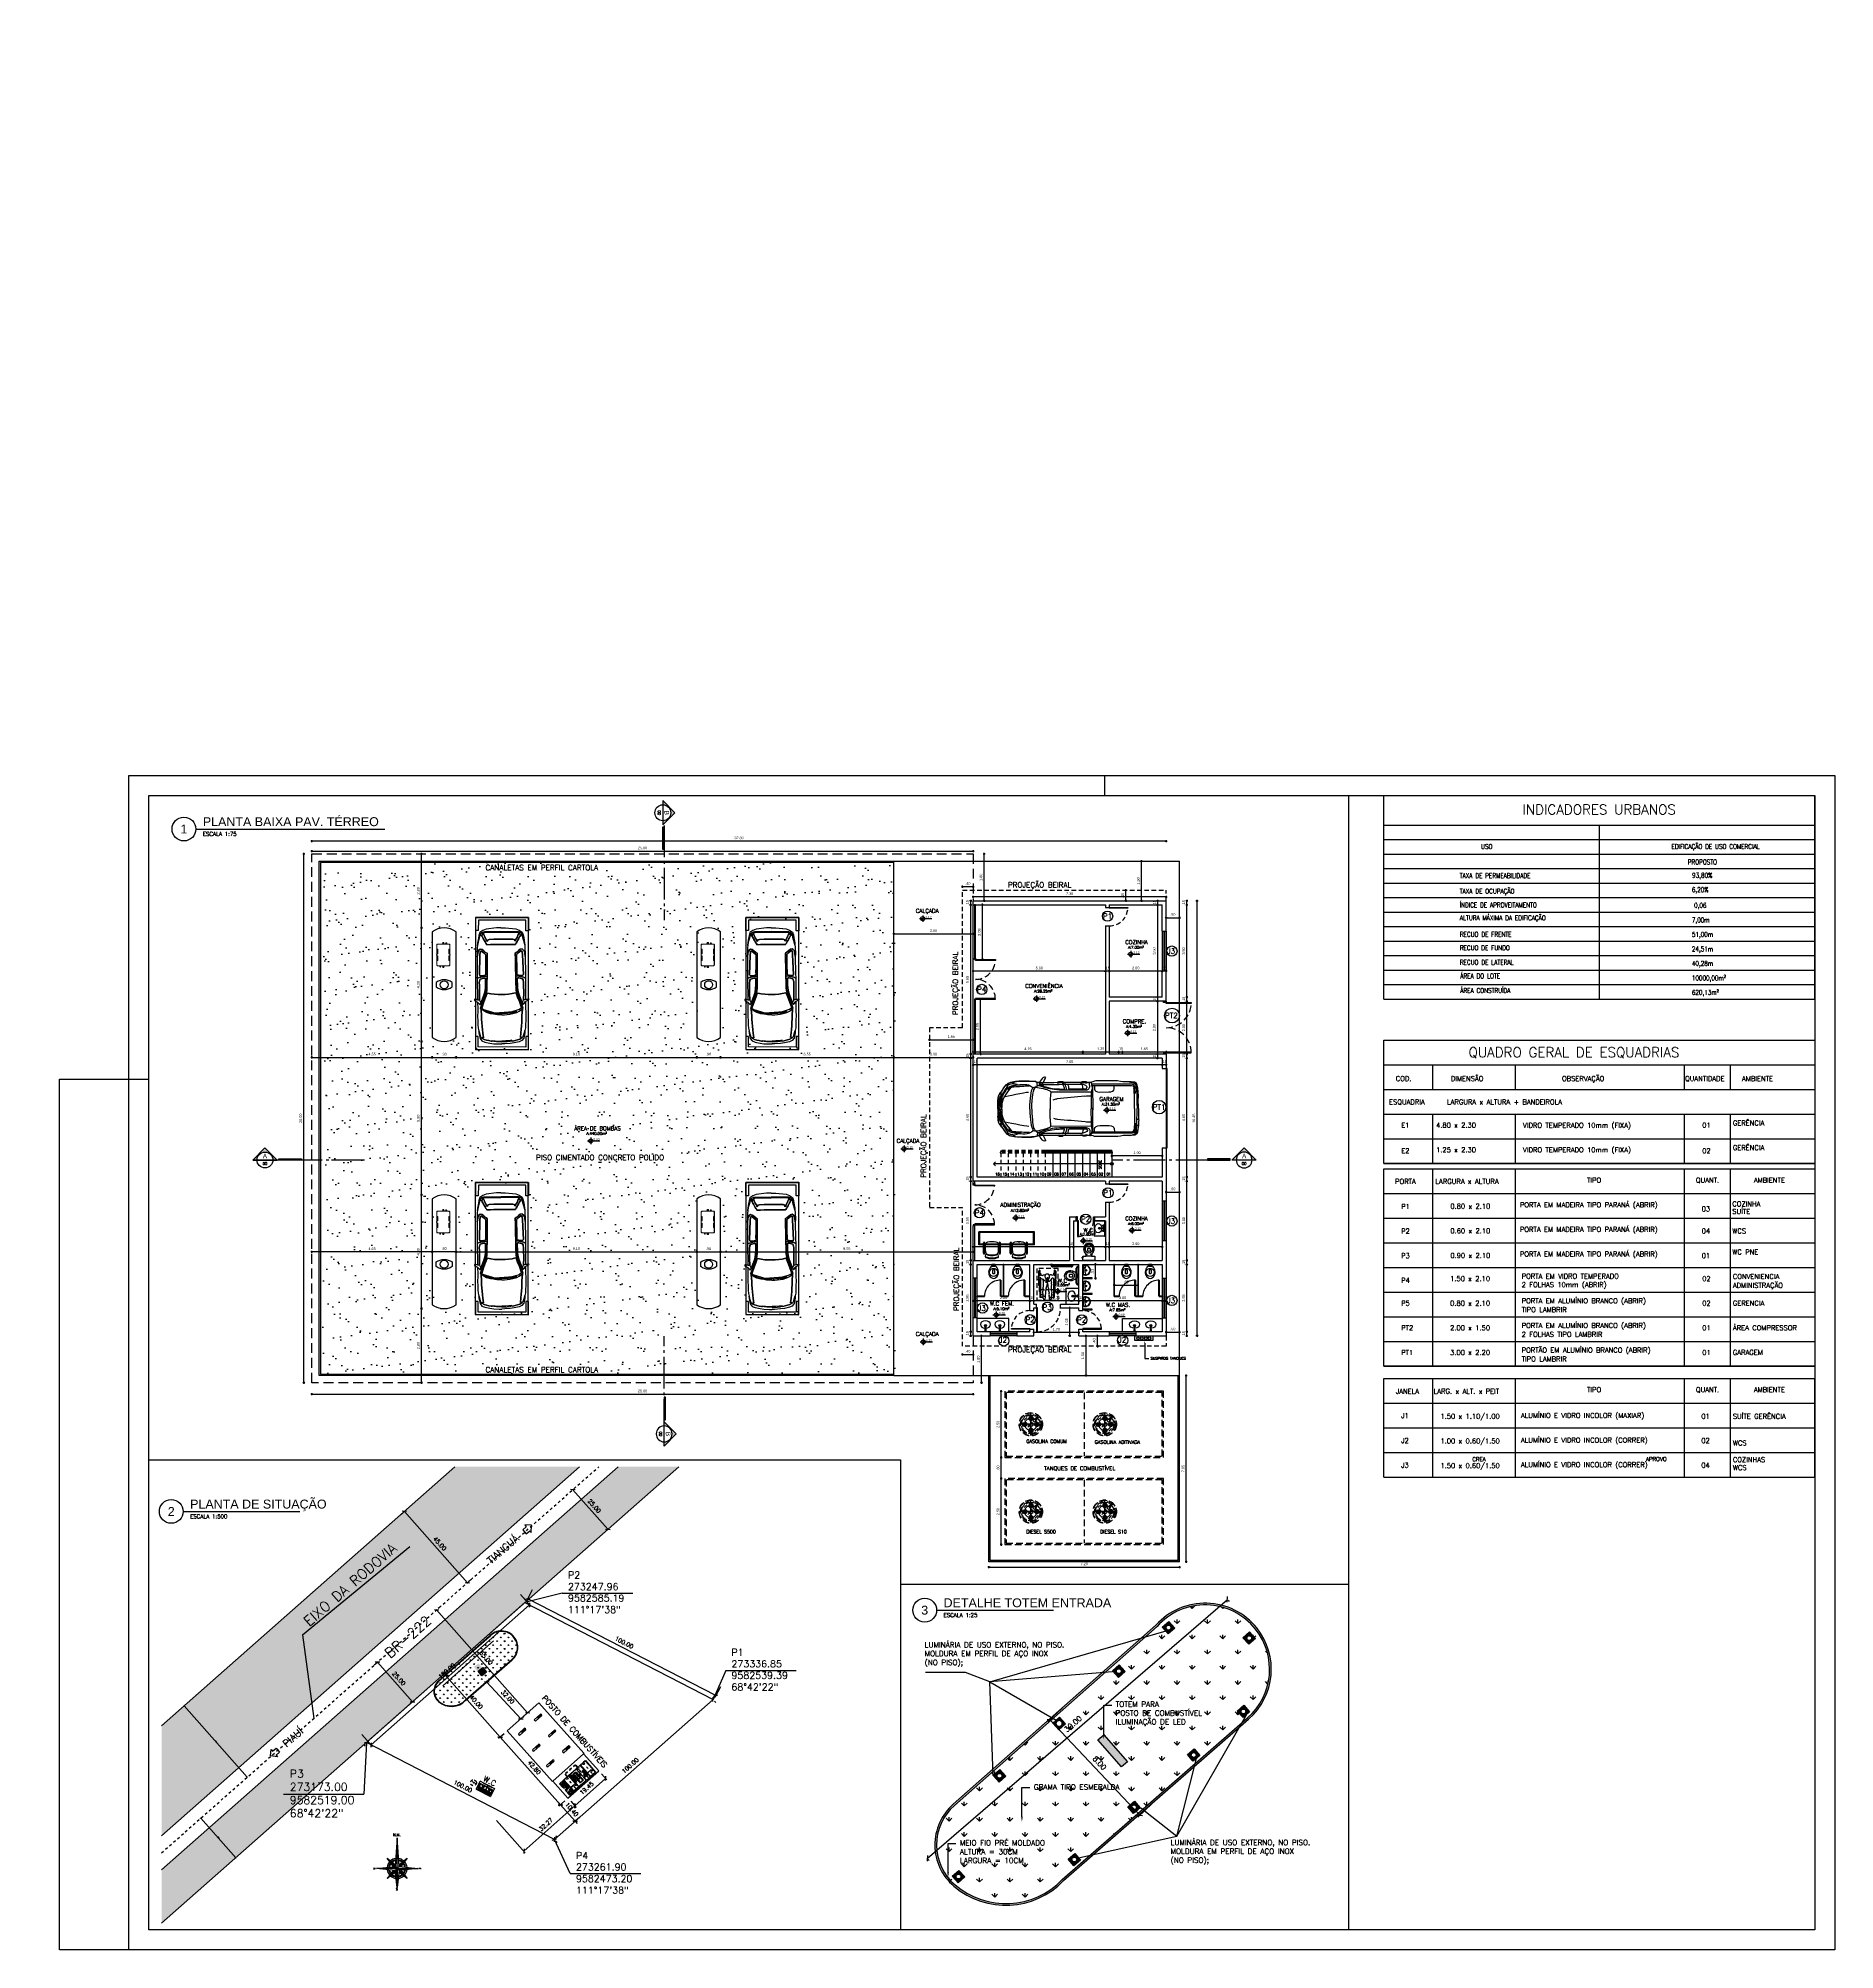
# Model space of a CAD drawing. Header units: millimetres. Extents: x 1111 to 1333, y -447 to -319.
# Drawn here: x 1111.4 to 1179.3, y -447 to -374.7 of the extents above; entities that cross this region are included whole.
import ezdxf
from ezdxf import colors
from ezdxf.entities.mleader import LeaderData, LeaderLine
from ezdxf.enums import TextEntityAlignment as Align
from ezdxf.math import Vec2, Vec3

# ---------------------------------------------------------------- set-up
doc = ezdxf.new("R2010")
doc.units = ezdxf.units.MM
doc.header["$PDMODE"] = 35
doc.linetypes.add('ACAD_ISO04W100', pattern=[30, 24, -3, 0, -3])
doc.linetypes.add('HIDDEN', pattern=[0.375, 0.25, -0.125])
for name, color, linetype in [('08', 8, 'Continuous'), ('A-PEN-Y', 2, 'Continuous'), ('ARQ-ALVENARIA', 4, 'Continuous'), ('ARQ-COTAS', 30, 'Continuous'), ('ARQ-EIXOS', 2, 'ACAD_ISO04W100'), ('ARQ-ESQ-02', 2, 'Continuous'), ('ARQ-ESTRUTURA', 6, 'Continuous'), ('ARQ-FOLHA', 7, 'Continuous'), ('ARQ-HACHURA', 253, 'Continuous'), ('ARQ-PAISAGISMO', 95, 'Continuous'), ('ARQ-PENA-01', 1, 'Continuous'), ('ARQ-PENA-02', 2, 'Continuous'), ('ARQ-PENA-05', 5, 'Continuous'), ('ARQ-PENA-FINA-CINZA', 8, 'Continuous'), ('ARQ-PROJ-01', 1, 'HIDDEN'), ('ARQ-PÇ-HIDROSSAN', 7, 'Continuous'), ('ARQ-SÍMBOLOS', 2, 'Continuous'), ('ARQ-TEXTO2', 2, 'Continuous'), ('ARQ-TEXTO3', 3, 'Continuous'), ('ARQ-TEXTO4', 4, 'Continuous'), ('CERC02', 3, 'Continuous'), ('CERCAD-1', 1, 'Continuous'), ('CERCAD-2', 7, 'Continuous'), ('COTAS', 1, 'Continuous'), ('E-txt-g', 3, 'Continuous'), ('ESQ', 2, 'Continuous'), ('HACHURIA', 8, 'Continuous'), ('JANELAS_EXTERNO', 1, 'Continuous'), ('JANELAS_INTERNO', 2, 'Continuous'), ('L-Texto', 30, 'Continuous'), ('NIVEIS', 1, 'Continuous'), ('Pontos Luminotécnicos', 3, 'Continuous'), ('PORTAS', 2, 'Continuous'), ('PRANCHA', 1, 'Continuous'), ('PROJEÇÃO', 7, 'HIDDEN'), ('PVISTA', 1, 'Continuous'), ('TERRENO', 6, 'Continuous'), ('TXT', 2, 'Continuous')]:
    doc.layers.add(name, color=color, linetype=linetype)
doc.layers.add('ARQ-VP', color=7, linetype='Continuous', plot=False)
doc.styles.add('ARIAL', font='arial.ttf')
doc.styles.add('CARIMBO_DADOS', font='arial.ttf', dxfattribs={"height": 0.1})
doc.styles.add('REG80', font='romans.shx', dxfattribs={"width": 0.8, "height": 0.2})
doc.styles.add('ROMAND', font='romand', dxfattribs={"height": 0.004})
doc.styles.add('ROMANS', font='romans')
doc.styles.add('Romans_Anot', font='romans.shx')
doc.styles.add('ROMANT', font='romant.shx')
doc.styles.add('T20', font='PORT2', dxfattribs={"height": 0.2})
doc.styles.add('TEXT', font='arial.ttf')
doc.dimstyles.new('COTAS_EXTERNAS', dxfattribs={"dimtxt": 0.1, "dimasz": 0.01, "dimexe": 0, "dimexo": 0, "dimgap": 0.07, "dimtad": 1, "dimzin": 5, "dimdsep": 46, "dimtxsty": 'CARIMBO_DADOS', "dimblk1": 'CIRCULOS', "dimblk2": 'CIRCULOS', "dimsah": 1, "dimcen": 0, "dimse1": 1, "dimse2": 1, "dimclrd": 8, "dimclre": 8, "dimclrt": 230, "dimadec": 0, "dimazin": 0, "dimtfac": 100, "dimtix": 1, "dimtmove": 2, "dimatfit": 3, "dimldrblk": 'CIRCULOS', "dimfxl": 0, "dimtolj": 1, "dimtzin": 5, "dimarcsym": 0})
doc.dimstyles.new('Escala 1-100', dxfattribs={"dimtxt": 0.2, "dimasz": 0.15, "dimexe": 0.1, "dimexo": 0.2, "dimgap": 0.15, "dimtad": 1, "dimzin": 4, "dimdsep": 46, "dimtxsty": 'Romans_Anot', "dimblk": 'OBLIQUE', "dimcen": 0.25, "dimclrd": 256, "dimclre": 256, "dimclrt": 2, "dimadec": 0, "dimazin": 0, "dimtfac": 1, "dimtix": 1, "dimtmove": 2, "dimatfit": 3, "dimfxl": 0, "dimlwd": -1, "dimlwe": -1, "dimarcsym": 0})
doc.dimstyles.new('Escala 1-1000', dxfattribs={"dimscale": 10, "dimtxt": 0.2, "dimasz": 0.15, "dimexe": 0.1, "dimexo": 0.2, "dimgap": 0.15, "dimtad": 1, "dimzin": 4, "dimdsep": 46, "dimtxsty": 'Romans_Anot', "dimblk": 'OBLIQUE', "dimcen": 0.25, "dimclrd": 256, "dimclre": 256, "dimclrt": 2, "dimadec": 0, "dimazin": 0, "dimtfac": 1, "dimtix": 1, "dimtmove": 2, "dimatfit": 3, "dimfxl": 0, "dimlwd": -1, "dimlwe": -1, "dimarcsym": 0})

# ---------------------------------------------------------------- blocks, each defined once
blk = doc.blocks.new('BOMBA SUPERIOR')
at = {"layer": 'ARQ-PENA-FINA-CINZA', "lineweight": 5}
for p, q in [((807.283, 415.897), (807.282, 415.896)), ((807.282, 415.896), (807.282, 415.852)), ((807.283, 415.895), (807.282, 415.896)), ((807.282, 415.876), (807.283, 415.877)), ((807.282, 415.872), (807.283, 415.87)), ((807.282, 415.852), (807.283, 415.853)), ((807.282, 415.852), (807.283, 415.851)), ((807.32, 415.895), (807.283, 415.897)), ((807.283, 415.897), (807.283, 415.897)), ((807.32, 415.893), (807.283, 415.895)), ((807.283, 415.895), (807.283, 415.895)), ((807.283, 415.877), (807.283, 415.877)), ((807.283, 415.877), (807.31, 415.877)), ((807.283, 415.87), (807.283, 415.87)), ((807.283, 415.87), (807.31, 415.87)), ((807.283, 415.853), (807.32, 415.855)), ((807.283, 415.853), (807.283, 415.853)), ((807.283, 415.851), (807.32, 415.852)), ((807.283, 415.851), (807.283, 415.851)), ((807.295, 415.988), (807.296, 415.994)), ((807.296, 415.982), (807.295, 415.988)), ((807.295, 415.874), (807.295, 415.875)), ((807.295, 415.875), (807.311, 415.875)), ((807.295, 415.873), (807.295, 415.874)), ((807.311, 415.873), (807.295, 415.873)), ((807.295, 415.873), (807.295, 415.873)), ((807.295, 415.873), (807.295, 415.873)), ((807.296, 415.994), (807.3, 415.998)), ((807.3, 415.978), (807.296, 415.982)), ((807.3, 415.998), (807.304, 416.002)), ((807.304, 415.974), (807.3, 415.978)), ((807.304, 416.002), (807.31, 416.003)), ((807.31, 415.973), (807.304, 415.974)), ((807.31, 416.003), (807.327, 416.003)), ((807.327, 415.973), (807.31, 415.973)), ((807.321, 415.88), (807.312, 415.879)), ((807.312, 415.879), (807.312, 415.869)), ((807.312, 415.869), (807.312, 415.879)), ((807.312, 415.878), (807.312, 415.878)), ((807.312, 415.878), (807.312, 415.877)), ((807.312, 415.875), (807.312, 415.874)), ((807.312, 415.873), (807.312, 415.873)), ((807.312, 415.87), (807.312, 415.87)), ((807.312, 415.87), (807.312, 415.869)), ((807.312, 415.869), (807.313, 415.869)), ((807.321, 415.867), (807.312, 415.869)), ((807.321, 415.907), (807.32, 415.906)), ((807.32, 415.906), (807.321, 415.906)), ((807.32, 415.906), (807.32, 415.89)), ((807.32, 415.904), (807.32, 415.903)), ((807.321, 415.903), (807.32, 415.903)), ((807.32, 415.903), (807.321, 415.903)), ((807.321, 415.895), (807.32, 415.895)), ((807.32, 415.895), (807.321, 415.895)), ((807.32, 415.89), (807.321, 415.89)), ((807.321, 415.859), (807.32, 415.859)), ((807.32, 415.859), (807.32, 415.842)), ((807.32, 415.852), (807.32, 415.853)), ((807.32, 415.853), (807.321, 415.853)), ((807.321, 415.852), (807.32, 415.852)), ((807.321, 415.845), (807.32, 415.844)), ((807.32, 415.844), (807.321, 415.844)), ((807.32, 415.842), (807.32, 415.841)), ((807.32, 415.841), (807.321, 415.841)), ((807.323, 415.907), (807.321, 415.907)), ((807.321, 415.907), (807.321, 415.907)), ((807.321, 415.903), (807.321, 415.903)), ((807.321, 415.899), (807.322, 415.901)), ((807.321, 415.897), (807.321, 415.899)), ((807.321, 415.892), (807.321, 415.897)), ((807.321, 415.896), (807.321, 415.895)), ((807.321, 415.856), (807.321, 415.892)), ((807.321, 415.851), (807.321, 415.856)), ((807.321, 415.848), (807.321, 415.851)), ((807.322, 415.846), (807.321, 415.848)), ((807.321, 415.841), (807.321, 415.84)), ((807.321, 415.84), (807.322, 415.84)), ((807.322, 415.907), (807.342, 415.907)), ((807.322, 415.903), (807.323, 415.905)), ((807.322, 415.901), (807.322, 415.903)), ((807.322, 415.844), (807.322, 415.846)), ((807.323, 415.843), (807.322, 415.844)), ((807.342, 415.84), (807.322, 415.84)), ((807.322, 415.84), (807.323, 415.84)), ((807.323, 415.905), (807.324, 415.906)), ((807.323, 415.905), (807.323, 415.905)), ((807.323, 415.842), (807.323, 415.843)), ((807.324, 415.842), (807.323, 415.842)), ((807.324, 415.906), (807.342, 415.906)), ((807.342, 415.841), (807.324, 415.842)), ((807.327, 416.013), (807.327, 415.964)), ((807.346, 416.013), (807.327, 416.013)), ((807.327, 415.964), (807.346, 415.964)), ((807.346, 415.91), (807.338, 415.91)), ((807.338, 415.91), (807.338, 415.837)), ((807.338, 415.837), (807.346, 415.837)), ((807.343, 415.909), (807.342, 415.908)), ((807.342, 415.908), (807.342, 415.839)), ((807.342, 415.907), (807.342, 415.907)), ((807.342, 415.907), (807.342, 415.907)), ((807.342, 415.906), (807.342, 415.907)), ((807.342, 415.906), (807.342, 415.906)), ((807.342, 415.841), (807.342, 415.841)), ((807.342, 415.84), (807.342, 415.84)), ((807.342, 415.839), (807.342, 415.839)), ((807.342, 415.839), (807.343, 415.839)), ((807.344, 415.909), (807.343, 415.909)), ((807.343, 415.839), (807.344, 415.839)), ((807.344, 415.839), (807.344, 415.909)), ((807.344, 415.909), (807.346, 415.909)), ((807.344, 415.839), (807.346, 415.839)), ((807.347, 416.101), (807.346, 416.098)), ((807.346, 416.098), (807.346, 416.094)), ((807.346, 416.094), (807.346, 415.654)), ((807.346, 416.083), (807.346, 416.084)), ((807.346, 416.084), (807.348, 416.084)), ((807.347, 416.083), (807.346, 416.083)), ((807.346, 415.964), (807.346, 416.013)), ((807.346, 415.822), (807.346, 415.925)), ((807.346, 415.837), (807.346, 415.91)), ((807.346, 415.839), (807.346, 415.909)), ((807.346, 415.909), (807.346, 415.839)), ((807.346, 415.839), (807.346, 415.839)), ((807.346, 415.664), (807.346, 415.665)), ((807.346, 415.665), (807.347, 415.665)), ((807.348, 415.664), (807.346, 415.664)), ((807.346, 415.654), (807.346, 415.651)), ((807.348, 416.105), (807.347, 416.103)), ((807.347, 416.103), (807.347, 416.102)), ((807.347, 416.102), (807.347, 416.101)), ((807.349, 416.108), (807.348, 416.105)), ((807.348, 416.084), (807.348, 415.664)), ((807.35, 416.109), (807.349, 416.108)), ((807.351, 416.11), (807.35, 416.109)), ((807.353, 416.112), (807.351, 416.11)), ((807.354, 416.114), (807.353, 416.112)), ((807.355, 416.115), (807.354, 416.114)), ((807.356, 416.116), (807.355, 416.115)), ((807.358, 416.118), (807.356, 416.116)), ((807.36, 416.119), (807.358, 416.118)), ((807.361, 416.12), (807.36, 416.119)), ((807.361, 416.109), (807.36, 416.107)), ((807.36, 416.107), (807.361, 416.104)), ((807.362, 416.12), (807.361, 416.12)), ((807.363, 416.11), (807.361, 416.109)), ((807.361, 416.106), (807.361, 416.107)), ((807.361, 416.107), (807.363, 416.107)), ((807.361, 416.106), (807.361, 416.107)), ((807.363, 416.106), (807.361, 416.106)), ((807.361, 416.104), (807.363, 416.103)), ((807.364, 416.122), (807.362, 416.12)), ((807.365, 416.109), (807.363, 416.11)), ((807.364, 416.109), (807.363, 416.109)), ((807.363, 416.109), (807.363, 416.109)), ((807.363, 416.107), (807.363, 416.109)), ((807.363, 416.109), (807.364, 416.109)), ((807.363, 416.105), (807.363, 416.106)), ((807.363, 416.105), (807.363, 416.105)), ((807.363, 416.105), (807.364, 416.105)), ((807.364, 416.105), (807.363, 416.105)), ((807.363, 416.103), (807.365, 416.104)), ((807.367, 416.123), (807.364, 416.122)), ((807.364, 416.109), (807.364, 416.109)), ((807.364, 416.109), (807.364, 416.107)), ((807.364, 416.107), (807.365, 416.107)), ((807.365, 416.106), (807.364, 416.106)), ((807.364, 416.106), (807.364, 416.105)), ((807.364, 416.105), (807.364, 416.105)), ((807.367, 416.107), (807.365, 416.109)), ((807.365, 416.104), (807.367, 416.107)), ((807.365, 416.107), (807.365, 416.106)), ((807.365, 416.107), (807.365, 416.106)), ((807.368, 416.123), (807.367, 416.123)), ((807.372, 416.123), (807.368, 416.123)), ((807.375, 416.124), (807.372, 416.123)), ((807.376, 416.124), (807.375, 416.124)), ((807.386, 416.124), (807.376, 416.124)), ((807.386, 416.122), (808.126, 416.122)), ((807.387, 416.124), (808.125, 416.124)), ((807.715, 416.107), (807.543, 416.107)), ((807.543, 416.107), (807.543, 416.084)), ((807.543, 416.084), (807.715, 416.084)), ((807.716, 415.663), (807.544, 415.663)), ((807.544, 415.663), (807.544, 415.64)), ((807.715, 416.084), (807.715, 416.107)), ((807.716, 415.64), (807.716, 415.663)), ((807.742, 416.125), (807.745, 416.128)), ((807.742, 416.124), (807.745, 416.127)), ((807.743, 416.125), (807.742, 416.125)), ((807.742, 416.125), (807.742, 416.124)), ((807.745, 416.128), (807.767, 416.128)), ((807.745, 416.127), (807.767, 416.127)), ((807.767, 416.128), (807.77, 416.125)), ((807.767, 416.127), (807.77, 416.124)), ((807.77, 416.125), (807.769, 416.125)), ((807.77, 416.124), (807.77, 416.125)), ((807.968, 415.663), (807.796, 415.663)), ((807.796, 415.663), (807.796, 415.64)), ((807.968, 416.107), (807.797, 416.107)), ((807.797, 416.107), (807.797, 416.084)), ((807.797, 416.084), (807.968, 416.084)), ((807.968, 416.084), (807.968, 416.107)), ((807.968, 415.64), (807.968, 415.663)), ((808.136, 416.124), (808.126, 416.124)), ((808.137, 416.124), (808.136, 416.124)), ((808.14, 416.123), (808.137, 416.124)), ((808.143, 416.123), (808.14, 416.123)), ((808.144, 416.123), (808.143, 416.123)), ((808.147, 416.122), (808.144, 416.123)), ((808.146, 416.109), (808.145, 416.107)), ((808.145, 416.107), (808.146, 416.104)), ((808.149, 416.11), (808.146, 416.109)), ((808.146, 416.104), (808.149, 416.103)), ((808.15, 416.12), (808.147, 416.122)), ((808.148, 416.107), (808.147, 416.107)), ((808.147, 416.107), (808.147, 416.106)), ((808.147, 416.106), (808.147, 416.107)), ((808.147, 416.106), (808.148, 416.106)), ((808.149, 416.109), (808.148, 416.109)), ((808.148, 416.109), (808.148, 416.109)), ((808.148, 416.109), (808.148, 416.107)), ((808.148, 416.109), (808.149, 416.109)), ((808.148, 416.106), (808.148, 416.105)), ((808.148, 416.105), (808.148, 416.105)), ((808.148, 416.105), (808.149, 416.105)), ((808.149, 416.105), (808.148, 416.105)), ((808.151, 416.109), (808.149, 416.11)), ((808.15, 416.109), (808.149, 416.109)), ((808.149, 416.109), (808.149, 416.107)), ((808.149, 416.107), (808.15, 416.107)), ((808.15, 416.106), (808.149, 416.106)), ((808.149, 416.106), (808.149, 416.105)), ((808.149, 416.105), (808.15, 416.105)), ((808.149, 416.103), (808.151, 416.104)), ((808.151, 416.12), (808.15, 416.12)), ((808.15, 416.106), (808.15, 416.107)), ((808.15, 416.107), (808.15, 416.106)), ((808.152, 416.119), (808.151, 416.12)), ((808.152, 416.107), (808.151, 416.109)), ((808.151, 416.104), (808.152, 416.107)), ((808.154, 416.118), (808.152, 416.119)), ((808.156, 416.116), (808.154, 416.118)), ((808.157, 416.115), (808.156, 416.116)), ((808.158, 416.114), (808.157, 416.115)), ((808.159, 416.112), (808.158, 416.114)), ((808.161, 416.11), (808.159, 416.112)), ((808.162, 416.109), (808.161, 416.11)), ((808.162, 416.108), (808.162, 416.109)), ((808.163, 416.105), (808.162, 416.108)), ((808.164, 416.103), (808.163, 416.105)), ((808.165, 416.102), (808.164, 416.103)), ((808.164, 415.664), (808.164, 416.084)), ((808.164, 416.084), (808.166, 416.084)), ((808.166, 415.664), (808.164, 415.664)), ((808.165, 416.101), (808.165, 416.102)), ((808.165, 416.098), (808.165, 416.101)), ((808.165, 416.095), (808.165, 416.098)), ((808.166, 416.094), (808.165, 416.095)), ((808.165, 416.084), (808.165, 416.083)), ((808.165, 416.083), (808.166, 416.083)), ((808.166, 415.665), (808.165, 415.665)), ((808.165, 415.665), (808.165, 415.664)), ((808.165, 415.651), (808.166, 415.654)), ((808.166, 415.654), (808.166, 416.094)), ((808.166, 415.822), (808.166, 415.925)), ((808.166, 415.837), (808.166, 415.91)), ((808.166, 415.91), (808.173, 415.91)), ((808.166, 415.839), (808.166, 415.909)), ((808.166, 415.909), (808.166, 415.839)), ((808.167, 415.909), (808.166, 415.909)), ((808.167, 415.839), (808.166, 415.839)), ((808.166, 415.839), (808.166, 415.839)), ((808.173, 415.837), (808.166, 415.837)), ((808.184, 415.784), (808.166, 415.784)), ((808.166, 415.784), (808.166, 415.734)), ((808.166, 415.734), (808.184, 415.734)), ((808.167, 415.909), (808.168, 415.909)), ((808.167, 415.839), (808.167, 415.909)), ((808.168, 415.839), (808.167, 415.839)), ((808.168, 415.909), (808.169, 415.908)), ((808.169, 415.839), (808.168, 415.839)), ((808.169, 415.908), (808.169, 415.839)), ((808.17, 415.907), (808.169, 415.907)), ((808.169, 415.906), (808.169, 415.907)), ((808.17, 415.906), (808.169, 415.906)), ((808.169, 415.841), (808.17, 415.841)), ((808.169, 415.84), (808.17, 415.84)), ((808.169, 415.839), (808.169, 415.839)), ((808.19, 415.907), (808.17, 415.907)), ((808.17, 415.907), (808.17, 415.907)), ((808.188, 415.906), (808.17, 415.906)), ((808.17, 415.841), (808.188, 415.842)), ((808.17, 415.84), (808.19, 415.84)), ((808.173, 415.91), (808.173, 415.837)), ((808.184, 415.734), (808.184, 415.784)), ((808.184, 415.774), (808.201, 415.774)), ((808.201, 415.745), (808.184, 415.745)), ((808.188, 415.907), (808.19, 415.907)), ((808.188, 415.905), (808.188, 415.906)), ((808.189, 415.905), (808.188, 415.905)), ((808.188, 415.842), (808.189, 415.843)), ((808.188, 415.842), (808.188, 415.842)), ((808.19, 415.84), (808.188, 415.84)), ((808.19, 415.903), (808.189, 415.905)), ((808.189, 415.844), (808.19, 415.846)), ((808.189, 415.843), (808.189, 415.844)), ((808.19, 415.907), (808.191, 415.907)), ((808.19, 415.901), (808.19, 415.903)), ((808.19, 415.899), (808.19, 415.901)), ((808.191, 415.897), (808.19, 415.899)), ((808.19, 415.848), (808.191, 415.851)), ((808.19, 415.846), (808.19, 415.848)), ((808.191, 415.841), (808.19, 415.84)), ((808.19, 415.84), (808.19, 415.84)), ((808.191, 415.907), (808.192, 415.906)), ((808.191, 415.903), (808.192, 415.903)), ((808.192, 415.903), (808.191, 415.903)), ((808.191, 415.892), (808.191, 415.897)), ((808.191, 415.896), (808.191, 415.895)), ((808.191, 415.895), (808.192, 415.895)), ((808.191, 415.856), (808.191, 415.892)), ((808.192, 415.89), (808.191, 415.89)), ((808.191, 415.88), (808.199, 415.879)), ((808.191, 415.867), (808.199, 415.869)), ((808.191, 415.859), (808.192, 415.859)), ((808.191, 415.851), (808.191, 415.856)), ((808.191, 415.852), (808.192, 415.852)), ((808.191, 415.845), (808.192, 415.844)), ((808.192, 415.841), (808.191, 415.841)), ((808.192, 415.906), (808.192, 415.906)), ((808.192, 415.906), (808.192, 415.89)), ((808.192, 415.904), (808.192, 415.903)), ((808.192, 415.903), (808.192, 415.903)), ((808.192, 415.895), (808.228, 415.897)), ((808.192, 415.893), (808.228, 415.895)), ((808.192, 415.895), (808.192, 415.895)), ((808.192, 415.859), (808.192, 415.842)), ((808.228, 415.853), (808.192, 415.855)), ((808.192, 415.852), (808.192, 415.853)), ((808.192, 415.853), (808.192, 415.853)), ((808.192, 415.852), (808.228, 415.851)), ((808.192, 415.844), (808.192, 415.844)), ((808.192, 415.842), (808.192, 415.841)), ((808.199, 415.879), (808.199, 415.869)), ((808.199, 415.869), (808.199, 415.879)), ((808.2, 415.878), (808.199, 415.877)), ((808.199, 415.877), (808.199, 415.877)), ((808.199, 415.875), (808.2, 415.874)), ((808.2, 415.873), (808.199, 415.873)), ((808.199, 415.873), (808.199, 415.873)), ((808.199, 415.87), (808.199, 415.87)), ((808.199, 415.87), (808.2, 415.87)), ((808.199, 415.869), (808.2, 415.869)), ((808.2, 415.878), (808.2, 415.878)), ((808.216, 415.875), (808.2, 415.875)), ((808.2, 415.873), (808.216, 415.873)), ((808.2, 415.87), (808.2, 415.869)), ((808.228, 415.877), (808.201, 415.877)), ((808.228, 415.87), (808.201, 415.87)), ((808.201, 415.774), (808.207, 415.773)), ((808.207, 415.746), (808.201, 415.745)), ((808.207, 415.773), (808.212, 415.77)), ((808.212, 415.749), (808.207, 415.746)), ((808.212, 415.77), (808.215, 415.765)), ((808.215, 415.754), (808.212, 415.749)), ((808.215, 415.765), (808.216, 415.76)), ((808.216, 415.76), (808.215, 415.754)), ((808.217, 415.874), (808.216, 415.875)), ((808.216, 415.873), (808.216, 415.873)), ((808.216, 415.873), (808.217, 415.873)), ((808.217, 415.873), (808.217, 415.874)), ((808.228, 415.897), (808.229, 415.897)), ((808.228, 415.895), (808.229, 415.895)), ((808.229, 415.877), (808.228, 415.877)), ((808.229, 415.87), (808.228, 415.87)), ((808.229, 415.853), (808.228, 415.853)), ((808.228, 415.851), (808.229, 415.851)), ((808.229, 415.897), (808.23, 415.896)), ((808.229, 415.895), (808.23, 415.896)), ((808.23, 415.876), (808.229, 415.877)), ((808.23, 415.872), (808.229, 415.87)), ((808.23, 415.852), (808.229, 415.853)), ((808.229, 415.851), (808.23, 415.852)), ((808.23, 415.896), (808.23, 415.852)), ((807.346, 415.651), (807.347, 415.647)), ((807.347, 415.647), (807.347, 415.646)), ((807.347, 415.646), (807.348, 415.642)), ((807.348, 415.642), (807.35, 415.639)), ((807.35, 415.639), (807.351, 415.638)), ((807.351, 415.638), (807.353, 415.634)), ((807.353, 415.634), (807.355, 415.632)), ((807.355, 415.632), (807.357, 415.631)), ((807.358, 415.643), (807.357, 415.641)), ((807.357, 415.641), (807.358, 415.639)), ((807.357, 415.631), (807.36, 415.628)), ((807.36, 415.645), (807.358, 415.641)), ((807.36, 415.645), (807.358, 415.643)), ((807.358, 415.641), (807.36, 415.637)), ((807.358, 415.639), (807.36, 415.637)), ((807.361, 415.646), (807.36, 415.645)), ((807.363, 415.646), (807.36, 415.645)), ((807.361, 415.643), (807.36, 415.641)), ((807.36, 415.641), (807.361, 415.638)), ((807.36, 415.637), (807.361, 415.636)), ((807.36, 415.637), (807.363, 415.635)), ((807.36, 415.628), (807.361, 415.627)), ((807.363, 415.646), (807.361, 415.646)), ((807.363, 415.645), (807.361, 415.643)), ((807.361, 415.64), (807.361, 415.641)), ((807.361, 415.641), (807.363, 415.641)), ((807.361, 415.64), (807.361, 415.641)), ((807.363, 415.64), (807.361, 415.64)), ((807.361, 415.638), (807.363, 415.637)), ((807.361, 415.636), (807.363, 415.635)), ((807.361, 415.627), (807.364, 415.626)), ((807.367, 415.645), (807.363, 415.646)), ((807.367, 415.645), (807.363, 415.646)), ((807.365, 415.643), (807.363, 415.645)), ((807.363, 415.641), (807.363, 415.643)), ((807.363, 415.643), (807.364, 415.643)), ((807.364, 415.642), (807.363, 415.642)), ((807.363, 415.642), (807.363, 415.642)), ((807.363, 415.639), (807.363, 415.64)), ((807.363, 415.639), (807.363, 415.639)), ((807.363, 415.639), (807.364, 415.639)), ((807.364, 415.639), (807.363, 415.639)), ((807.363, 415.637), (807.365, 415.638)), ((807.363, 415.635), (807.367, 415.637)), ((807.363, 415.635), (807.367, 415.637)), ((807.364, 415.643), (807.364, 415.641)), ((807.364, 415.642), (807.364, 415.642)), ((807.364, 415.641), (807.365, 415.641)), ((807.365, 415.64), (807.364, 415.64)), ((807.364, 415.64), (807.364, 415.639)), ((807.364, 415.639), (807.364, 415.639)), ((807.364, 415.626), (807.368, 415.625)), ((807.367, 415.641), (807.365, 415.643)), ((807.365, 415.638), (807.367, 415.641)), ((807.365, 415.641), (807.365, 415.64)), ((807.365, 415.641), (807.365, 415.64)), ((807.368, 415.641), (807.367, 415.645)), ((807.368, 415.643), (807.367, 415.645)), ((807.367, 415.637), (807.368, 415.641)), ((807.367, 415.637), (807.368, 415.639)), ((807.369, 415.641), (807.368, 415.643)), ((807.368, 415.639), (807.369, 415.641)), ((807.368, 415.625), (807.369, 415.625)), ((807.369, 415.625), (807.374, 415.624)), ((807.374, 415.624), (807.376, 415.624)), ((807.376, 415.624), (807.386, 415.624)), ((807.386, 415.624), (807.386, 415.626)), ((807.386, 415.626), (808.126, 415.626)), ((807.386, 415.624), (807.387, 415.624)), ((807.387, 415.624), (807.386, 415.624)), ((808.125, 415.624), (807.387, 415.624)), ((807.387, 415.624), (807.388, 415.624)), ((807.544, 415.64), (807.716, 415.64)), ((807.742, 415.623), (807.742, 415.624)), ((807.742, 415.624), (807.745, 415.62)), ((807.745, 415.619), (807.742, 415.623)), ((807.742, 415.623), (807.743, 415.623)), ((807.745, 415.62), (807.767, 415.62)), ((807.767, 415.619), (807.745, 415.619)), ((807.767, 415.62), (807.77, 415.624)), ((807.77, 415.623), (807.767, 415.619)), ((807.77, 415.623), (807.769, 415.623)), ((807.77, 415.624), (807.77, 415.623)), ((807.796, 415.64), (807.968, 415.64)), ((808.125, 415.624), (808.125, 415.624)), ((808.125, 415.624), (808.136, 415.624)), ((808.126, 415.624), (808.125, 415.624)), ((808.126, 415.626), (808.126, 415.624)), ((808.136, 415.624), (808.138, 415.624)), ((808.138, 415.624), (808.142, 415.625)), ((808.142, 415.625), (808.144, 415.625)), ((808.145, 415.645), (808.143, 415.641)), ((808.145, 415.645), (808.143, 415.643)), ((808.143, 415.643), (808.143, 415.641)), ((808.143, 415.641), (808.145, 415.637)), ((808.143, 415.641), (808.143, 415.639)), ((808.143, 415.639), (808.145, 415.637)), ((808.147, 415.646), (808.144, 415.646)), ((808.144, 415.646), (808.144, 415.641)), ((808.144, 415.641), (808.147, 415.641)), ((808.144, 415.625), (808.147, 415.626)), ((808.146, 415.646), (808.145, 415.645)), ((808.149, 415.646), (808.145, 415.645)), ((808.146, 415.643), (808.145, 415.641)), ((808.145, 415.641), (808.146, 415.638)), ((808.145, 415.637), (808.146, 415.636)), ((808.145, 415.637), (808.149, 415.635)), ((808.149, 415.646), (808.146, 415.646)), ((808.149, 415.645), (808.146, 415.643)), ((808.146, 415.638), (808.149, 415.637)), ((808.146, 415.636), (808.149, 415.635)), ((808.147, 415.641), (808.147, 415.646)), ((808.147, 415.641), (808.147, 415.64)), ((808.147, 415.64), (808.147, 415.641)), ((808.147, 415.641), (808.148, 415.641)), ((808.147, 415.64), (808.148, 415.64)), ((808.147, 415.626), (808.15, 415.627)), ((808.148, 415.641), (808.148, 415.643)), ((808.148, 415.643), (808.149, 415.643)), ((808.149, 415.642), (808.148, 415.642)), ((808.148, 415.642), (808.148, 415.642)), ((808.148, 415.64), (808.148, 415.639)), ((808.148, 415.639), (808.148, 415.639)), ((808.148, 415.639), (808.149, 415.639)), ((808.149, 415.639), (808.148, 415.639)), ((808.152, 415.645), (808.149, 415.646)), ((808.152, 415.645), (808.149, 415.646)), ((808.151, 415.643), (808.149, 415.645)), ((808.149, 415.643), (808.149, 415.641)), ((808.15, 415.642), (808.149, 415.642)), ((808.149, 415.641), (808.15, 415.641)), ((808.15, 415.64), (808.149, 415.64)), ((808.149, 415.64), (808.149, 415.639)), ((808.149, 415.639), (808.15, 415.639)), ((808.149, 415.637), (808.151, 415.638)), ((808.149, 415.635), (808.152, 415.637)), ((808.149, 415.635), (808.152, 415.637)), ((808.15, 415.64), (808.15, 415.641)), ((808.15, 415.641), (808.15, 415.64)), ((808.15, 415.627), (808.152, 415.628)), ((808.152, 415.641), (808.151, 415.643)), ((808.151, 415.638), (808.152, 415.641)), ((808.154, 415.641), (808.152, 415.645)), ((808.154, 415.643), (808.152, 415.645)), ((808.152, 415.637), (808.154, 415.641)), ((808.152, 415.637), (808.154, 415.639)), ((808.152, 415.628), (808.155, 415.631)), ((808.154, 415.641), (808.154, 415.643)), ((808.154, 415.639), (808.154, 415.641)), ((808.155, 415.631), (808.157, 415.632)), ((808.157, 415.632), (808.158, 415.634)), ((808.158, 415.634), (808.161, 415.638)), ((808.161, 415.638), (808.162, 415.639)), ((808.162, 415.639), (808.163, 415.642)), ((808.163, 415.642), (808.165, 415.646)), ((808.165, 415.647), (808.165, 415.651)), ((808.165, 415.646), (808.165, 415.647))]:
    blk.add_line(p, q, dxfattribs=at)
for centre, radius in [((807.363, 416.107), 0.00513), ((807.363, 416.107), 0.00546), ((808.148, 416.107), 0.00513), ((808.149, 416.107), 0.00546)]:
    blk.add_circle(centre, radius, dxfattribs=at)
blk = doc.blocks.new('SANIT-flat-3-flat-1')
at = {"layer": '08'}
blk.add_line((0.07, -0.062), (0.07, 0.062), dxfattribs=at)
for points in [[(0.073, -0.082, 0.059368), (0.13, -0.132, 0.082654), (0.23, -0.178, 0.104255), (0.33, -0.186, 0.107708), (0.43, -0.152, 0.088187), (0.5, -0.09, 0.163426), (0.53, 0, 0.163426), (0.5, 0.09, 0.088187), (0.43, 0.152, 0.107708), (0.33, 0.186, 0.104255), (0.23, 0.178, 0.082654), (0.13, 0.132, 0.059368), (0.073, 0.082, 0.207706), (0.07, 0.074), (0.07, 0.069), (0.07, 0.062), (0.012, 0.062, 0.402093), (0, 0.052), (0, 0.052), (0, -0.052, 0.402093), (0.012, -0.062), (0.07, -0.062), (0.07, -0.069), (0.07, -0.074, 0.207706)], [(0.152, 0, -0.268395), (0.23, 0.134, -0.179674), (0.33, 0.151, -0.170707), (0.42, 0.1, -0.179561), (0.458, 0, -0.179561), (0.42, -0.1, -0.170707), (0.33, -0.151, -0.179674), (0.23, -0.134, -0.268395)], [(0.342, -0.03, 0.183333), (0.342, 0.03, 0.302776), (0.32, 0.045), (0.224, 0.045, 0.370787), (0.224, -0.044), (0.32, -0.044, 0.302776)]]:
    blk.add_lwpolyline(points, format="xyb", close=True, dxfattribs=at)
blk.add_lwpolyline([(0.07, -0.044, 0.380199), (0.062, -0.036), (0.051, -0.036, 0.087349), (0.047, -0.037, -0.172037), (0.038, -0.037, -0.102747), (0.036, -0.036, -0.167994), (0.035, -0.032), (0.035, 0.032), (0.035, 0.032, -0.167994), (0.036, 0.036, -0.102747), (0.038, 0.037, -0.172037), (0.047, 0.037, 0.087349), (0.051, 0.036), (0.062, 0.036, 0.380199), (0.07, 0.044)], format="xyb", dxfattribs=at)
blk = doc.blocks.new('LAVATOR')
at = {"layer": '08'}
for p, q in [((-0.141, 0), (-0.141, 0.195)), ((-0.141, -0.194), (-0.141, 0))]:
    blk.add_line(p, q, dxfattribs=at)
blk.add_lwpolyline([(-0.129, 0, 0.019765), (-0.123, -0.14, 0.055725), (-0.121, -0.16, 0.26837), (-0.081, -0.197, 0.08527), (0.016, -0.21, 0.373975), (0.199, 0, 0.373975), (0.016, 0.211, 0.08527), (-0.081, 0.197, 0.26837), (-0.121, 0.16, 0.055725), (-0.123, 0.14, 0.019765)], format="xyb", close=True, dxfattribs=at)
blk.add_lwpolyline([(-0.022, 0.194, -0.557482), (-0.016, 0.186, 0.068592), (-0.049, 0.07, 0.02486), (-0.055, 0, 0.02486), (-0.049, -0.07, 0.068592), (-0.016, -0.185, -0.557482), (-0.022, -0.194)], format="xyb", dxfattribs=at)
for centre, radius in [((-0.078, 0.11), 0.0175), ((0.004, 0), 0.0365)]:
    blk.add_circle(centre, radius, dxfattribs=at)
for centre, radius, start, end in [((-0.138, 0.195), 0.003, 117.73531, 180), ((-0.002, -0.064), 0.295, 85.90608, 117.73531), ((-0.013, 0), 0.232, 0, 82.01817), ((-0.013, 0), 0.232, 277.98183, 0), ((-0.138, -0.194), 0.003, 180, 242.26469), ((-0.002, 0.065), 0.295, 242.26469, 274.09392)]:
    blk.add_arc(centre, radius, start, end, dxfattribs=at)
blk = doc.blocks.new('hulix')
at = {"layer": '08'}
h = blk.add_hatch(color=256, dxfattribs=at)
h.paths.add_polyline_path([(323.414, 176.483, 0.002536), (323.46, 176.467)], flags=0)
h.paths.add_polyline_path([(323.46, 176.467, 0.139761), (323.524, 176.473)], flags=0)
h.paths.add_polyline_path([(323.641, 176.703, 0.291649), (323.642, 176.719)], flags=0)
h = blk.add_hatch(color=256, dxfattribs=at)
h.paths.add_polyline_path([(323.45, 174.567, 0.001), (323.405, 174.551)], flags=0)
h.paths.add_polyline_path([(323.515, 174.561, 0.139158), (323.45, 174.567)], flags=0)
for points in [[(323.151, 176.326), (323.156, 176.328)], [(323.41, 176.482), (323.403, 176.455)], [(323.493, 176.463), (323.493, 176.45), (323.508, 176.449), (323.513, 176.446), (323.54, 176.394)], [(324.142, 176.507), (324.154, 176.515)], [(324.164, 176.526), (324.248, 176.526)], [(325.025, 176.503), (325.037, 176.511)], [(325.047, 176.521), (325.13, 176.522)], [(325.383, 176.531), (325.358, 176.518)], [(326.804, 176.456), (325.402, 176.456)], [(325.413, 176.401), (326.725, 176.401), (326.806, 176.4)], [(325.423, 176.396), (325.424, 175.488)], [(325.489, 176.397), (325.491, 176.272)], [(326.293, 176.58), (325.595, 176.58)], [(326.238, 176.273), (326.24, 176.397)], [(327.038, 176.517), (327.013, 176.526)], [(321.867, 175.635), (321.88, 175.643)], [(323.838, 176.171), (325.366, 176.163)], [(324.348, 176.272), (324.353, 176.277)], [(324.511, 176.287), (324.519, 176.279), (325.089, 176.279)], [(325.368, 176.081), (325.368, 175.519)], [(325.688, 176.157), (326.042, 176.158)], [(326.996, 176.311), (327.056, 176.311)], [(327.096, 176.149), (327.152, 176.153)], [(327.155, 175.522), (327.154, 175.911)], [(321.867, 175.405), (321.88, 175.397)], [(323.839, 174.871), (325.367, 174.88)], [(325.369, 174.961), (325.368, 175.523)], [(325.424, 174.649), (325.424, 175.555)], [(325.688, 174.885), (326.042, 174.885)], [(327.096, 174.895), (327.153, 174.891)], [(327.155, 175.522), (327.155, 175.133)], [(323.152, 174.715), (323.157, 174.712)], [(323.401, 174.552), (323.394, 174.579)], [(323.484, 174.571), (323.484, 174.584), (323.499, 174.585), (323.504, 174.588), (323.531, 174.641)], [(324.143, 174.534), (324.155, 174.526)], [(324.165, 174.516), (324.249, 174.515)], [(324.338, 174.762), (324.344, 174.757)], [(324.51, 174.758), (324.518, 174.766), (325.088, 174.766)], [(325.026, 174.539), (325.038, 174.531)], [(325.048, 174.521), (325.131, 174.52)], [(325.384, 174.511), (325.359, 174.525)], [(326.805, 174.587), (325.403, 174.587)], [(325.414, 174.642), (326.726, 174.642), (326.807, 174.643)], [(325.49, 174.646), (325.492, 174.77)], [(326.294, 174.463), (325.595, 174.463)], [(326.239, 174.77), (326.241, 174.646)], [(326.996, 174.733), (327.057, 174.733)], [(327.039, 174.527), (327.013, 174.518)]]:
    blk.add_lwpolyline(points, dxfattribs=at)
for points in [[(323.351, 176.533, 0.007609), (323.764, 176.531, -0.000033), (325.306, 176.531)], [(323.414, 176.483, 0.002536), (323.46, 176.467, 0.139761), (323.524, 176.473)], [(324.248, 176.553, 0.018307), (324.164, 176.551, 0.00379), (324.143, 176.55)], [(325.15, 176.549, 0.007796), (325.131, 176.549, 0.019151), (325.047, 176.547)], [(325.307, 174.511, -0.000029), (323.765, 174.51, 0.007592), (323.352, 174.508)], [(323.515, 174.561, 0.139158), (323.45, 174.567, 0.001), (323.405, 174.551)], [(324.143, 174.492, -0.001054), (324.165, 174.49, 0.01916), (324.249, 174.488, 0.013324), (324.268, 174.489)], [(325.048, 174.495, 0.019973), (325.132, 174.493, 0.002241), (325.151, 174.493)]]:
    blk.add_lwpolyline(points, format="xyb", dxfattribs=at)
for centre, radius, start, end in [((333.905, 168.66), 14.041, 146.62411, 147.93081), ((323.235, 175.927), 0.424, 84.52691, 85.47705), ((324.203, 127.964), 48.478, 89.80585, 90.803), ((323.629, 176.711), 0.0142, 325.72999, 30.76709), ((326.505, -5702.793), 5879.235, 90.0144095, 90.0203015), ((352.519, -111.214), 288.523, 95.44759, 95.65869), ((324.741, 216.403), 40.163, 269.17273, 270.62632), ((334.417, 182.722), 14.657, 212.14032, 213.3921), ((351.192, 451.161), 277.352, 264.38834, 264.60795), ((324.168, 225.249), 50.649, 269.25943, 270.22641), ((324.782, 133.9), 40.903, 89.44113, 90.86844), ((323.144, 3114.217), 2939.618, 270.024907, 270.036691)]:
    blk.add_arc(centre, radius, start, end, dxfattribs=at)
for points in [[(321.959, 176.179), (321.996, 176.245), (322.092, 176.378), (322.134, 176.427)], [(322.32, 176.338), (322.019, 175.983), (321.966, 175.827), (321.966, 175.522)], [(322.046, 176.315), (322.085, 176.371), (322.161, 176.46), (322.186, 176.481)], [(322.134, 176.427), (322.184, 176.486), (322.289, 176.553), (322.539, 176.572)], [(322.179, 176.385), (322.205, 176.424), (322.252, 176.464), (322.328, 176.479)], [(322.186, 176.481), (322.21, 176.502), (322.299, 176.546), (322.369, 176.56)], [(322.193, 176.308), (322.242, 176.369), (322.298, 176.401), (322.434, 176.426)], [(322.223, 176.254), (322.281, 176.332), (322.295, 176.359), (322.437, 176.369)], [(322.709, 176.429), (322.661, 176.429), (322.397, 176.429), (322.32, 176.338)], [(322.328, 176.479), (322.42, 176.498), (322.488, 176.494), (322.546, 176.472)], [(322.369, 176.56), (322.457, 176.577), (322.523, 176.588), (322.618, 176.588)], [(322.385, 176.493), (322.388, 176.508), (322.45, 176.55), (322.495, 176.57)], [(322.434, 176.426), (322.486, 176.436), (322.617, 176.449), (322.761, 176.454)], [(322.437, 176.369), (322.615, 176.381), (322.845, 176.401), (323.021, 176.4)], [(322.539, 176.572), (322.644, 176.58), (322.971, 176.592), (323.18, 176.578)], [(322.546, 176.472), (322.565, 176.465), (322.565, 176.449), (322.557, 176.443)], [(322.618, 176.588), (322.814, 176.588), (323.089, 176.588), (323.201, 176.581)], [(322.761, 176.454), (322.904, 176.459), (322.97, 176.449), (323.036, 176.418)], [(323.036, 176.418), (323.091, 176.392), (323.151, 176.335), (323.151, 176.335)], [(323.039, 175.52), (323.038, 175.932), (323.091, 176.205), (323.151, 176.326)], [(323.156, 176.328), (323.187, 176.346), (323.225, 176.353), (323.269, 176.35)], [(323.18, 176.578), (323.279, 176.571), (323.288, 176.534), (323.351, 176.533)], [(323.195, 176.254), (323.219, 176.31), (323.242, 176.344), (323.27, 176.346)], [(323.201, 176.581), (323.275, 176.577), (323.305, 176.539), (323.4, 176.539)], [(323.268, 176.353), (323.268, 176.385), (323.297, 176.395), (323.316, 176.4)], [(323.276, 176.349), (323.407, 176.336), (323.7, 176.256), (323.772, 176.226)], [(323.324, 176.457), (323.319, 176.474), (323.302, 176.53), (323.315, 176.536)], [(323.316, 176.4), (323.335, 176.406), (323.362, 176.409), (323.362, 176.409)], [(323.393, 176.396), (323.328, 176.415), (323.33, 176.44), (323.324, 176.457)], [(323.403, 176.455), (323.389, 176.451), (323.393, 176.441), (323.393, 176.441)], [(323.393, 176.441), (323.401, 176.431), (323.427, 176.423), (323.427, 176.423)], [(324.161, 176.244), (323.864, 176.253), (323.758, 176.286), (323.393, 176.396)], [(323.406, 176.508), (323.406, 176.508), (323.4, 176.488), (323.414, 176.483)], [(323.406, 176.508), (323.406, 176.508), (323.4, 176.488), (323.414, 176.483)], [(323.538, 176.707), (323.503, 176.678), (323.443, 176.608), (323.406, 176.508)], [(323.538, 176.707), (323.503, 176.678), (323.443, 176.608), (323.406, 176.508)], [(323.427, 176.423), (323.776, 176.32), (323.876, 176.286), (324.159, 176.278)], [(323.524, 176.473), (323.544, 176.498), (323.641, 176.703), (323.641, 176.703)], [(323.524, 176.473), (323.544, 176.498), (323.641, 176.703), (323.641, 176.703)], [(323.642, 176.719), (323.619, 176.732), (323.573, 176.735), (323.538, 176.707)], [(323.642, 176.719), (323.619, 176.732), (323.573, 176.735), (323.538, 176.707)], [(324.077, 176.53), (324.07, 176.526), (324.073, 176.519), (324.077, 176.518)], [(324.077, 176.53), (324.07, 176.526), (324.073, 176.519), (324.077, 176.518)], [(324.143, 176.55), (324.11, 176.547), (324.089, 176.536), (324.077, 176.53)], [(324.143, 176.55), (324.11, 176.547), (324.089, 176.536), (324.077, 176.53)], [(324.077, 176.518), (324.088, 176.513), (324.113, 176.509), (324.142, 176.507)], [(324.077, 176.518), (324.088, 176.513), (324.113, 176.509), (324.142, 176.507)], [(324.154, 176.515), (324.159, 176.519), (324.164, 176.526), (324.164, 176.526)], [(324.154, 176.515), (324.159, 176.519), (324.164, 176.526), (324.164, 176.526)], [(324.267, 176.553), (324.262, 176.553), (324.254, 176.553), (324.248, 176.553)], [(324.267, 176.553), (324.262, 176.553), (324.254, 176.553), (324.248, 176.553)], [(324.248, 176.526), (324.262, 176.526), (324.263, 176.515), (324.266, 176.513)], [(324.248, 176.526), (324.262, 176.526), (324.263, 176.515), (324.266, 176.513)], [(324.266, 176.513), (324.266, 176.513), (324.27, 176.508), (324.275, 176.509)], [(324.266, 176.513), (324.266, 176.513), (324.27, 176.508), (324.275, 176.509)], [(324.322, 176.536), (324.311, 176.544), (324.293, 176.552), (324.267, 176.553)], [(324.322, 176.536), (324.311, 176.544), (324.293, 176.552), (324.267, 176.553)], [(324.275, 176.509), (324.301, 176.51), (324.322, 176.513), (324.332, 176.516)], [(324.275, 176.509), (324.301, 176.51), (324.322, 176.513), (324.332, 176.516)], [(324.353, 176.277), (324.361, 176.303), (324.319, 176.4), (324.299, 176.425)], [(324.332, 176.516), (324.343, 176.519), (324.336, 176.526), (324.322, 176.536)], [(324.332, 176.516), (324.343, 176.519), (324.336, 176.526), (324.322, 176.536)], [(324.393, 176.418), (324.397, 176.455), (324.377, 176.514), (324.367, 176.529)], [(324.436, 176.247), (324.434, 176.289), (324.393, 176.418), (324.393, 176.418)], [(324.485, 176.432), (324.495, 176.412), (324.509, 176.312), (324.511, 176.287)], [(324.959, 176.526), (324.952, 176.522), (324.956, 176.515), (324.959, 176.514)], [(324.959, 176.526), (324.952, 176.522), (324.956, 176.515), (324.959, 176.514)], [(325.025, 176.545), (324.993, 176.543), (324.971, 176.532), (324.959, 176.526)], [(325.025, 176.545), (324.993, 176.543), (324.971, 176.532), (324.959, 176.526)], [(324.959, 176.514), (324.971, 176.508), (324.995, 176.505), (325.025, 176.503)], [(324.959, 176.514), (324.971, 176.508), (324.995, 176.505), (325.025, 176.503)], [(325.047, 176.547), (325.039, 176.547), (325.033, 176.546), (325.025, 176.545)], [(325.047, 176.547), (325.039, 176.547), (325.033, 176.546), (325.025, 176.545)], [(325.06, 176.282), (325.058, 176.314), (325.039, 176.411), (325.032, 176.442)], [(325.037, 176.511), (325.042, 176.515), (325.047, 176.521), (325.047, 176.521)], [(325.037, 176.511), (325.042, 176.515), (325.047, 176.521), (325.047, 176.521)], [(325.196, 176.383), (325.172, 176.408), (325.079, 176.446), (325.047, 176.447)], [(325.13, 176.522), (325.145, 176.522), (325.146, 176.511), (325.148, 176.509)], [(325.13, 176.522), (325.145, 176.522), (325.146, 176.511), (325.148, 176.509)], [(325.148, 176.509), (325.148, 176.509), (325.153, 176.504), (325.158, 176.505)], [(325.148, 176.509), (325.148, 176.509), (325.153, 176.504), (325.158, 176.505)], [(325.205, 176.532), (325.194, 176.539), (325.176, 176.548), (325.15, 176.549)], [(325.205, 176.532), (325.194, 176.539), (325.176, 176.548), (325.15, 176.549)], [(325.158, 176.505), (325.184, 176.506), (325.205, 176.509), (325.215, 176.512)], [(325.158, 176.505), (325.184, 176.506), (325.205, 176.509), (325.215, 176.512)], [(325.209, 176.312), (325.228, 176.341), (325.216, 176.362), (325.196, 176.383)], [(325.215, 176.512), (325.226, 176.515), (325.219, 176.522), (325.205, 176.532)], [(325.215, 176.512), (325.226, 176.515), (325.219, 176.522), (325.205, 176.532)], [(325.313, 176.394), (325.306, 176.436), (325.306, 176.519), (325.276, 176.528)], [(325.28, 176.284), (325.299, 176.31), (325.32, 176.351), (325.313, 176.394)], [(325.306, 176.531), (325.331, 176.531), (325.346, 176.53), (325.355, 176.517)], [(325.355, 176.517), (325.358, 176.514), (325.36, 176.509), (325.362, 176.504)], [(325.362, 176.504), (325.386, 176.428), (325.387, 176.393), (325.394, 176.368)], [(325.595, 176.58), (325.546, 176.585), (325.439, 176.556), (325.383, 176.531)], [(325.394, 176.368), (325.402, 176.343), (325.405, 176.28), (325.393, 176.246)], [(325.402, 176.456), (325.402, 176.456), (325.399, 176.446), (325.399, 176.441)], [(325.399, 176.441), (325.399, 176.437), (325.399, 176.406), (325.399, 176.406)], [(325.399, 176.406), (325.401, 176.401), (325.409, 176.399), (325.409, 176.399)], [(326.637, 176.538), (326.595, 176.538), (326.365, 176.58), (326.293, 176.58)], [(326.885, 176.535), (326.823, 176.539), (326.923, 176.538), (326.637, 176.538)], [(327.035, 176.296), (327.017, 176.434), (326.985, 176.456), (326.804, 176.456)], [(326.806, 176.4), (326.953, 176.395), (326.977, 176.401), (326.989, 176.3)], [(326.808, 176.535), (326.873, 176.526), (326.986, 176.5), (327.013, 176.48)], [(327.013, 176.526), (327.013, 176.526), (326.985, 176.53), (326.885, 176.535)], [(327.066, 176.46), (327.06, 176.483), (327.048, 176.519), (327.013, 176.526)], [(327.013, 176.48), (327.049, 176.452), (327.057, 176.406), (327.062, 176.323)], [(327.152, 176.153), (327.137, 176.416), (327.107, 176.476), (327.038, 176.517)], [(327.085, 176.333), (327.085, 176.333), (327.076, 176.42), (327.066, 176.46)], [(327.075, 176.316), (327.075, 176.316), (327.087, 176.324), (327.085, 176.333)], [(321.82, 175.522), (321.819, 175.846), (321.838, 175.961), (321.838, 175.961)], [(321.826, 175.788), (321.826, 175.788), (321.826, 175.925), (321.847, 176.011)], [(321.838, 175.961), (321.845, 176.025), (321.851, 176.03), (321.875, 176.072)], [(321.847, 176.011), (321.864, 176.079), (321.947, 176.155), (321.97, 176.208)], [(321.855, 175.521), (321.855, 175.615), (321.867, 175.635), (321.867, 175.635)], [(321.858, 175.626), (321.858, 175.772), (321.872, 175.885), (321.886, 175.937)], [(321.875, 176.072), (321.899, 176.115), (321.955, 176.173), (321.959, 176.179)], [(321.887, 175.652), (321.884, 175.783), (321.922, 175.951), (321.922, 175.951)], [(321.886, 175.937), (321.899, 175.988), (321.952, 176.044), (321.99, 176.074)], [(321.898, 175.625), (321.89, 175.638), (321.887, 175.652), (321.887, 175.652)], [(321.934, 176.061), (321.909, 176.065), (321.911, 176.076), (321.917, 176.092)], [(321.914, 175.52), (321.914, 175.683), (321.941, 175.939), (321.953, 175.974)], [(321.917, 176.092), (321.922, 176.108), (321.968, 176.194), (321.968, 176.194)], [(321.922, 175.951), (321.931, 175.989), (321.97, 176.029), (321.97, 176.029)], [(321.992, 176.098), (321.979, 176.096), (321.937, 176.077), (321.937, 176.077)], [(321.953, 175.974), (321.964, 176.009), (321.976, 176.015), (321.991, 176.027)], [(321.97, 176.029), (321.982, 176.042), (321.991, 176.045), (321.991, 176.045)], [(321.977, 175.52), (321.977, 175.713), (321.975, 175.966), (322.003, 176.031)], [(321.999, 176.039), (321.991, 176.06), (321.986, 176.082), (322.006, 176.115)], [(321.991, 176.027), (322.004, 176.037), (322.012, 176.043), (322.02, 176.056)], [(322.02, 176.056), (322.076, 176.139), (322.158, 176.264), (322.193, 176.308)], [(322.033, 175.988), (322.144, 176.021), (322.859, 176.154), (322.994, 176.167)], [(323.113, 175.523), (323.113, 176.016), (323.174, 176.204), (323.195, 176.254)], [(323.772, 176.226), (323.799, 176.215), (323.842, 176.192), (323.832, 176.129)], [(323.832, 176.129), (323.815, 176.01), (323.803, 175.691), (323.803, 175.517)], [(323.926, 175.872), (323.977, 175.891), (324.03, 175.898), (324.07, 175.903)], [(324.159, 176.278), (324.221, 176.274), (324.32, 176.27), (324.348, 176.272)], [(325.089, 176.279), (325.149, 176.279), (325.19, 176.283), (325.209, 176.312)], [(325.128, 176.006), (325.187, 176.014), (325.342, 176.014), (325.342, 176.014)], [(325.18, 176.242), (325.225, 176.242), (325.262, 176.257), (325.28, 176.284)], [(325.393, 176.246), (325.38, 176.212), (325.368, 176.155), (325.368, 176.081)], [(325.491, 176.272), (325.491, 176.211), (325.583, 176.157), (325.688, 176.157)], [(326.042, 176.158), (326.147, 176.158), (326.238, 176.211), (326.238, 176.273)], [(327.014, 175.522), (327.014, 175.96), (327.002, 176.211), (326.989, 176.3)], [(327.049, 176.093), (327.045, 176.194), (327.04, 176.262), (327.034, 176.3)], [(327.059, 176.312), (327.075, 176.312), (327.082, 176.302), (327.082, 176.302)], [(327.082, 176.302), (327.102, 176.036), (327.105, 175.672), (327.105, 175.523)], [(327.101, 175.894), (327.105, 175.929), (327.141, 175.924), (327.141, 175.924)], [(327.166, 175.953), (327.166, 176.031), (327.156, 176.085), (327.152, 176.153)], [(327.154, 175.911), (327.154, 175.911), (327.154, 175.917), (327.159, 175.922)], [(327.159, 175.922), (327.159, 175.922), (327.166, 175.928), (327.166, 175.953)], [(321.82, 175.518), (321.82, 175.194), (321.838, 175.079), (321.838, 175.079)], [(321.848, 175.033), (321.826, 175.12), (321.826, 175.256), (321.826, 175.256)], [(321.838, 175.079), (321.845, 175.015), (321.851, 175.01), (321.875, 174.968)], [(321.97, 174.836), (321.947, 174.889), (321.864, 174.965), (321.848, 175.033)], [(321.855, 175.519), (321.855, 175.425), (321.867, 175.405), (321.867, 175.405)], [(321.858, 175.414), (321.858, 175.268), (321.872, 175.155), (321.886, 175.103)], [(321.875, 174.968), (321.9, 174.925), (321.956, 174.867), (321.959, 174.861)], [(321.888, 175.389), (321.885, 175.258), (321.923, 175.09), (321.923, 175.09)], [(321.886, 175.103), (321.9, 175.051), (321.952, 174.995), (321.99, 174.966)], [(321.899, 175.415), (321.891, 175.403), (321.888, 175.389), (321.888, 175.389)], [(321.934, 174.979), (321.91, 174.975), (321.912, 174.964), (321.917, 174.948)], [(321.914, 175.52), (321.914, 175.357), (321.942, 175.101), (321.953, 175.066)], [(321.917, 174.948), (321.923, 174.932), (321.968, 174.846), (321.968, 174.846)], [(321.923, 175.09), (321.932, 175.052), (321.972, 175.012), (321.972, 175.012)], [(321.993, 174.942), (321.979, 174.944), (321.937, 174.963), (321.937, 174.963)], [(321.953, 175.066), (321.965, 175.031), (321.976, 175.024), (321.991, 175.013)], [(321.966, 175.522), (321.966, 175.217), (322.019, 175.061), (322.32, 174.706)], [(321.972, 175.012), (321.983, 174.998), (321.992, 174.995), (321.992, 174.995)], [(321.977, 175.52), (321.977, 175.327), (321.975, 175.074), (322.003, 175.009)], [(321.999, 175.001), (321.991, 174.98), (321.986, 174.958), (322.006, 174.925)], [(321.991, 175.013), (322.005, 175.003), (322.012, 174.996), (322.021, 174.984)], [(322.021, 174.984), (322.076, 174.901), (322.158, 174.776), (322.193, 174.732)], [(322.033, 175.051), (322.145, 175.019), (322.859, 174.887), (322.994, 174.874)], [(323.039, 175.52), (323.039, 175.109), (323.091, 174.835), (323.152, 174.715)], [(323.113, 175.518), (323.113, 175.069), (323.162, 174.873), (323.19, 174.787)], [(323.773, 174.816), (323.799, 174.827), (323.842, 174.85), (323.833, 174.912)], [(323.833, 174.912), (323.815, 175.032), (323.803, 175.351), (323.803, 175.524)], [(323.927, 175.169), (323.978, 175.15), (324.03, 175.144), (324.071, 175.138)], [(325.129, 175.036), (325.187, 175.029), (325.342, 175.029), (325.342, 175.029)], [(325.393, 174.797), (325.381, 174.83), (325.369, 174.887), (325.369, 174.961)], [(325.492, 174.77), (325.492, 174.832), (325.583, 174.885), (325.688, 174.885)], [(326.042, 174.885), (326.148, 174.885), (326.239, 174.832), (326.239, 174.77)], [(327.014, 175.522), (327.015, 175.084), (327.002, 174.833), (326.99, 174.744)], [(327.05, 174.968), (327.046, 174.858), (327.041, 174.784), (327.035, 174.744)], [(327.153, 174.891), (327.137, 174.628), (327.107, 174.568), (327.039, 174.527)], [(327.083, 174.742), (327.103, 175.008), (327.105, 175.372), (327.105, 175.521)], [(327.101, 175.15), (327.106, 175.115), (327.141, 175.12), (327.141, 175.12)], [(327.166, 175.091), (327.166, 175.013), (327.156, 174.959), (327.153, 174.891)], [(327.155, 175.133), (327.155, 175.133), (327.155, 175.126), (327.159, 175.122)], [(327.159, 175.122), (327.159, 175.122), (327.166, 175.116), (327.166, 175.091)], [(321.959, 174.861), (321.996, 174.795), (322.092, 174.662), (322.134, 174.613)], [(322.187, 174.563), (322.162, 174.584), (322.085, 174.674), (322.047, 174.73)], [(322.134, 174.613), (322.184, 174.554), (322.29, 174.487), (322.539, 174.468)], [(322.179, 174.655), (322.206, 174.616), (322.252, 174.576), (322.329, 174.561)], [(322.37, 174.485), (322.3, 174.499), (322.211, 174.542), (322.187, 174.563)], [(322.193, 174.732), (322.242, 174.671), (322.299, 174.64), (322.435, 174.614)], [(322.224, 174.786), (322.282, 174.709), (322.295, 174.681), (322.437, 174.671)], [(322.32, 174.706), (322.397, 174.615), (322.661, 174.616), (322.71, 174.616)], [(322.329, 174.561), (322.421, 174.542), (322.489, 174.547), (322.546, 174.568)], [(322.619, 174.457), (322.524, 174.457), (322.458, 174.467), (322.37, 174.485)], [(322.386, 174.547), (322.389, 174.532), (322.451, 174.49), (322.496, 174.471)], [(322.435, 174.614), (322.487, 174.604), (322.618, 174.592), (322.761, 174.586)], [(322.437, 174.671), (322.615, 174.659), (322.846, 174.64), (323.022, 174.641)], [(322.539, 174.468), (322.644, 174.46), (322.972, 174.448), (323.181, 174.463)], [(322.546, 174.568), (322.566, 174.575), (322.566, 174.592), (322.558, 174.598)], [(323.202, 174.464), (323.089, 174.457), (322.815, 174.457), (322.619, 174.457)], [(322.761, 174.586), (322.904, 174.581), (322.971, 174.592), (323.037, 174.623)], [(323.037, 174.623), (323.091, 174.649), (323.152, 174.706), (323.152, 174.706)], [(323.157, 174.712), (323.188, 174.695), (323.225, 174.688), (323.269, 174.691)], [(323.181, 174.463), (323.28, 174.47), (323.289, 174.507), (323.352, 174.508)], [(323.19, 174.787), (323.209, 174.729), (323.243, 174.697), (323.271, 174.695)], [(323.401, 174.506), (323.305, 174.506), (323.276, 174.468), (323.202, 174.464)], [(323.269, 174.691), (323.396, 174.702), (323.699, 174.785), (323.773, 174.816)], [(323.269, 174.688), (323.269, 174.656), (323.297, 174.646), (323.317, 174.641)], [(323.325, 174.584), (323.32, 174.567), (323.303, 174.51), (323.316, 174.505)], [(323.317, 174.641), (323.336, 174.636), (323.362, 174.632), (323.362, 174.632)], [(323.394, 174.645), (323.329, 174.626), (323.33, 174.601), (323.325, 174.584)], [(323.394, 174.579), (323.38, 174.583), (323.383, 174.592), (323.383, 174.592)], [(323.383, 174.592), (323.392, 174.603), (323.418, 174.611), (323.418, 174.611)], [(323.397, 174.526), (323.397, 174.526), (323.391, 174.546), (323.405, 174.551)], [(323.397, 174.526), (323.397, 174.526), (323.391, 174.546), (323.405, 174.551)], [(324.162, 174.798), (323.865, 174.788), (323.758, 174.755), (323.394, 174.645)], [(323.529, 174.328), (323.494, 174.356), (323.434, 174.426), (323.397, 174.526)], [(323.529, 174.328), (323.494, 174.356), (323.434, 174.426), (323.397, 174.526)], [(323.418, 174.611), (323.766, 174.714), (323.867, 174.748), (324.15, 174.757)], [(323.515, 174.561), (323.535, 174.536), (323.632, 174.331), (323.632, 174.331)], [(323.515, 174.561), (323.535, 174.536), (323.632, 174.331), (323.632, 174.331)], [(323.632, 174.315), (323.61, 174.302), (323.563, 174.299), (323.529, 174.328)], [(323.632, 174.315), (323.61, 174.302), (323.563, 174.299), (323.529, 174.328)], [(323.632, 174.331), (323.637, 174.323), (323.632, 174.315), (323.632, 174.315)], [(323.632, 174.331), (323.637, 174.323), (323.632, 174.315), (323.632, 174.315)], [(324.077, 174.512), (324.07, 174.516), (324.074, 174.522), (324.077, 174.523)], [(324.077, 174.512), (324.07, 174.516), (324.074, 174.522), (324.077, 174.523)], [(324.077, 174.523), (324.089, 174.529), (324.114, 174.532), (324.143, 174.534)], [(324.077, 174.523), (324.089, 174.529), (324.114, 174.532), (324.143, 174.534)], [(324.143, 174.492), (324.111, 174.495), (324.089, 174.505), (324.077, 174.512)], [(324.143, 174.492), (324.111, 174.495), (324.089, 174.505), (324.077, 174.512)], [(324.15, 174.757), (324.212, 174.76), (324.31, 174.764), (324.338, 174.762)], [(324.155, 174.526), (324.16, 174.523), (324.165, 174.516), (324.165, 174.516)], [(324.155, 174.526), (324.16, 174.523), (324.165, 174.516), (324.165, 174.516)], [(324.249, 174.515), (324.263, 174.515), (324.264, 174.526), (324.267, 174.529)], [(324.249, 174.515), (324.263, 174.515), (324.264, 174.526), (324.267, 174.529)], [(324.267, 174.529), (324.267, 174.529), (324.271, 174.533), (324.276, 174.533)], [(324.267, 174.529), (324.267, 174.529), (324.271, 174.533), (324.276, 174.533)], [(324.323, 174.506), (324.312, 174.498), (324.294, 174.49), (324.268, 174.489)], [(324.323, 174.506), (324.312, 174.498), (324.294, 174.49), (324.268, 174.489)], [(324.276, 174.533), (324.302, 174.532), (324.323, 174.529), (324.333, 174.526)], [(324.276, 174.533), (324.302, 174.532), (324.323, 174.529), (324.333, 174.526)], [(324.344, 174.757), (324.352, 174.731), (324.309, 174.635), (324.289, 174.61)], [(324.333, 174.526), (324.344, 174.523), (324.337, 174.516), (324.323, 174.506)], [(324.333, 174.526), (324.344, 174.523), (324.337, 174.516), (324.323, 174.506)], [(324.393, 174.624), (324.398, 174.587), (324.378, 174.527), (324.368, 174.513)], [(324.436, 174.794), (324.435, 174.753), (324.393, 174.624), (324.393, 174.624)], [(324.484, 174.612), (324.494, 174.633), (324.508, 174.733), (324.51, 174.758)], [(324.96, 174.517), (324.953, 174.521), (324.957, 174.527), (324.96, 174.528)], [(324.96, 174.517), (324.953, 174.521), (324.957, 174.527), (324.96, 174.528)], [(324.96, 174.528), (324.972, 174.534), (324.996, 174.537), (325.026, 174.539)], [(324.96, 174.528), (324.972, 174.534), (324.996, 174.537), (325.026, 174.539)], [(325.026, 174.497), (324.994, 174.5), (324.972, 174.51), (324.96, 174.517)], [(325.026, 174.497), (324.994, 174.5), (324.972, 174.51), (324.96, 174.517)], [(325.048, 174.495), (325.04, 174.495), (325.034, 174.496), (325.026, 174.497)], [(325.048, 174.495), (325.04, 174.495), (325.034, 174.496), (325.026, 174.497)], [(325.06, 174.764), (325.057, 174.731), (325.038, 174.634), (325.031, 174.603)], [(325.038, 174.531), (325.042, 174.527), (325.048, 174.521), (325.048, 174.521)], [(325.038, 174.531), (325.042, 174.527), (325.048, 174.521), (325.048, 174.521)], [(325.196, 174.663), (325.171, 174.637), (325.082, 174.602), (325.05, 174.601)], [(325.088, 174.766), (325.148, 174.766), (325.189, 174.763), (325.208, 174.733)], [(325.131, 174.52), (325.146, 174.52), (325.147, 174.531), (325.149, 174.534)], [(325.131, 174.52), (325.146, 174.52), (325.147, 174.531), (325.149, 174.534)], [(325.149, 174.534), (325.149, 174.534), (325.154, 174.538), (325.158, 174.538)], [(325.149, 174.534), (325.149, 174.534), (325.154, 174.538), (325.158, 174.538)], [(325.205, 174.51), (325.195, 174.503), (325.177, 174.494), (325.151, 174.493)], [(325.205, 174.51), (325.195, 174.503), (325.177, 174.494), (325.151, 174.493)], [(325.158, 174.538), (325.185, 174.537), (325.206, 174.534), (325.216, 174.531)], [(325.158, 174.538), (325.185, 174.537), (325.206, 174.534), (325.216, 174.531)], [(325.181, 174.801), (325.226, 174.801), (325.262, 174.785), (325.281, 174.759)], [(325.208, 174.733), (325.227, 174.704), (325.216, 174.683), (325.196, 174.663)], [(325.216, 174.531), (325.226, 174.528), (325.22, 174.52), (325.205, 174.51)], [(325.216, 174.531), (325.226, 174.528), (325.22, 174.52), (325.205, 174.51)], [(325.313, 174.649), (325.307, 174.606), (325.307, 174.524), (325.276, 174.514)], [(325.281, 174.759), (325.299, 174.732), (325.32, 174.691), (325.313, 174.649)], [(325.307, 174.511), (325.333, 174.511), (325.348, 174.512), (325.357, 174.527)], [(325.357, 174.527), (325.359, 174.53), (325.361, 174.534), (325.362, 174.538)], [(325.362, 174.538), (325.387, 174.614), (325.387, 174.65), (325.395, 174.674)], [(325.595, 174.463), (325.547, 174.457), (325.44, 174.486), (325.384, 174.511)], [(325.395, 174.674), (325.403, 174.699), (325.406, 174.763), (325.393, 174.797)], [(325.4, 174.637), (325.402, 174.642), (325.41, 174.644), (325.41, 174.644)], [(325.4, 174.601), (325.4, 174.605), (325.4, 174.637), (325.4, 174.637)], [(325.403, 174.587), (325.403, 174.587), (325.4, 174.597), (325.4, 174.601)], [(326.637, 174.506), (326.596, 174.506), (326.366, 174.463), (326.294, 174.463)], [(326.886, 174.508), (326.824, 174.505), (326.923, 174.506), (326.637, 174.506)], [(327.035, 174.748), (327.018, 174.609), (326.986, 174.588), (326.805, 174.587)], [(326.807, 174.643), (326.954, 174.648), (326.978, 174.643), (326.99, 174.744)], [(326.809, 174.508), (326.874, 174.518), (326.987, 174.544), (327.013, 174.564)], [(327.013, 174.518), (327.013, 174.518), (326.986, 174.514), (326.886, 174.508)], [(327.013, 174.564), (327.049, 174.592), (327.057, 174.638), (327.063, 174.721)], [(327.067, 174.584), (327.061, 174.561), (327.048, 174.524), (327.013, 174.518)], [(327.06, 174.732), (327.075, 174.732), (327.083, 174.742), (327.083, 174.742)], [(327.085, 174.71), (327.085, 174.71), (327.077, 174.624), (327.067, 174.584)], [(327.075, 174.728), (327.075, 174.728), (327.088, 174.72), (327.085, 174.71)]]:
    blk.add_open_spline(points, degree=3, dxfattribs=at)
blk = doc.blocks.new('CADEIRA2')
at = {"layer": '08'}
for p, q in [((-0.315, 0.207), (-0.315, 0.598)), ((-0.265, 0.207), (-0.265, 0.598)), ((-0.245, 0.407), (-0.265, 0.407)), ((-0.244, 0.346), (-0.265, 0.346)), ((-0.042, 0.144), (-0.042, 0.125)), ((0.058, 0.144), (0.058, 0.125)), ((0.28, 0.346), (0.259, 0.346)), ((0.28, 0.407), (0.26, 0.407)), ((0.28, 0.203), (0.28, 0.594)), ((0.33, 0.203), (0.33, 0.594))]:
    blk.add_line(p, q, dxfattribs=at)
blk.add_lwpolyline([(0.147, 0.153, 0.340817), (0.254, 0.266, 0.05523), (0.251, 0.541, 0.328643), (0.17, 0.627, 0.09095), (-0.155, 0.627, 0.328643), (-0.236, 0.541, 0.05523), (-0.238, 0.266, 0.340817), (-0.132, 0.153, 0.077917)], format="xyb", close=True, dxfattribs=at)
for points in [[(-0.233, 0.081, 0.481357), (-0.228, 0.046, 0.097119), (0.008, 0.001, 0.097119), (0.243, 0.046, 0.481357), (0.249, 0.081)], [(0.058, 0.125, 0.100785), (0.204, 0.167, -0.49505), (0.233, 0.154), (0.249, 0.083, -0.365963), (0.236, 0.06, -0.0944), (0.008, 0.015, -0.0944), (-0.221, 0.06, -0.365963), (-0.233, 0.083), (-0.217, 0.154, -0.49505), (-0.188, 0.167, 0.100785), (-0.042, 0.125, 0.100785)]]:
    blk.add_lwpolyline(points, format="xyb", dxfattribs=at)
for centre, radius, start, end in [((-0.29, 0.598), 0.025, 0, 180), ((-0.29, 0.207), 0.025, 180, 0), ((0.008, 0.67), 0.547, 264.75947, 275.24053), ((0.305, 0.594), 0.025, 0, 180), ((0.305, 0.203), 0.025, 180, 0)]:
    blk.add_arc(centre, radius, start, end, dxfattribs=at)
blk = doc.blocks.new('ESCRIVAN')
at = {"layer": '08'}
for p, q in [((-1.251, -0.5), (-1.251, 0)), ((0.847, 0), (-1.251, 0)), ((0.847, -0.5), (0.847, 0)), ((0.847, -0.5), (-1.251, -0.5)), ((-1.221, -0.47), (-1.221, -0.03)), ((0.817, -0.03), (-1.221, -0.03)), ((0.817, -0.47), (-1.221, -0.47)), ((0.817, -0.47), (0.817, -0.03))]:
    blk.add_line(p, q, dxfattribs=at)
blk = doc.blocks.new('*U277')
at = {"layer": 'ARQ-SÍMBOLOS'}
blk.add_line((0.6, 0), (10.122, 0), dxfattribs=at)
blk.add_circle((0, 0), 0.6, dxfattribs=at)
at = {"layer": 'ARQ-TEXTO2', "style": 'ROMANS'}
blk.add_attdef('ESCALA1', text='', height=0.2, dxfattribs=at).set_placement((0.951, -0.149), align=Align.TOP_LEFT)
at = {"layer": 'ARQ-TEXTO4', "style": 'ARIAL'}
blk.add_attdef('0', text='', height=0.45, dxfattribs=at).set_placement((0, 0), align=Align.MIDDLE)
blk.add_attdef('TITULODODESENHO', (0.951, 0.146), '', height=0.45, dxfattribs=at)
blk = doc.blocks.new('Símbolo_Corte')
at = {"layer": 'ARQ-SÍMBOLOS'}
h = blk.add_hatch(color=256, dxfattribs=at)
h.dxf.hatch_style = 1
h.paths.add_polyline_path([(0, 0.92), (-0.92, 0), (-0.6, 0, -1), (0.6, 0), (0.92, 0)])
at = {"layer": 'ARQ-SÍMBOLOS', "ltscale": 0.1}
blk.add_hatch(color=256, dxfattribs=at).paths.add_polyline_path([(1.06, 0.1), (2.77, 0.1), (2.77, 0), (1.06, 0)])
at = {"layer": 'ARQ-SÍMBOLOS'}
for p, q in [((-0.92, 0), (-0.6, 0)), ((0.6, 0), (0.92, 0))]:
    blk.add_line(p, q, dxfattribs=at)
at = {"layer": 'ARQ-SÍMBOLOS', "color": 4}
blk.add_line((-0.6, 0), (0.6, 0), dxfattribs=at)
at = {"layer": 'ARQ-SÍMBOLOS'}
blk.add_lwpolyline([(-0.92, 0), (0, 0.92), (0.92, 0)], dxfattribs=at)
blk.add_lwpolyline([(1.06, 0.1), (2.77, 0.1), (2.77, 0), (1.06, 0)], close=True, dxfattribs=at)
blk.add_circle((0, 0), 0.6, dxfattribs=at)
at = {"layer": 'ARQ-TEXTO2', "style": 'ROMANS'}
blk.add_attdef('NUMERO-FOLHA', text='', height=0.2, dxfattribs=at).set_placement((0, -0.27), align=Align.MIDDLE_CENTER)
at = {"layer": 'ARQ-TEXTO4', "style": 'ARIAL'}
blk.add_attdef('NUMERO-DESENHO-NA-FOLHA', text='', height=0.35, dxfattribs=at).set_placement((0, 0.3), align=Align.MIDDLE_CENTER)
blk = doc.blocks.new('CARRO TIPO PALIO')
at = {"color": 8, "linetype": 'Continuous'}
for p, q in [((15.71, -14660.1), (16.67, -14660.69)), ((14.56, -14676.73), (15.59, -14676.28))]:
    blk.add_line(p, q, dxfattribs=at)
for points in [[(-12.1, -14666.53), (-11.98, -14664.8), (-11.31, -14660.93), (-10.72, -14659.72), (-9.87, -14658.63), (-8.75, -14658.38), (-7.69, -14658.25), (-5.75, -14658.06), (-4.95, -14658.07), (-6.16, -14658.23), (-7.33, -14658.5), (-8.7, -14658.73), (-9.53, -14659.08), (-9.77, -14659.34), (-10.09, -14659.99), (-10.14, -14660.39), (-10.66, -14666.63)], [(-7.83, -14666.83), (-7.62, -14664.12), (-7.45, -14662.33), (-7.29, -14661.91), (-6.74, -14661.6), (-6.87, -14661.29), (-7.16, -14661.4), (-7.99, -14660.74), (-9.42, -14660.06), (-9.63, -14659.94), (-9.35, -14659.72), (-8.99, -14659.59), (-8.63, -14659.44), (-8.31, -14659.66), (-7.98, -14659.89), (-7.62, -14660.09), (-7.28, -14660.31), (-6.9, -14660.54), (-6.42, -14660.85), (-5.91, -14661.18), (-5.58, -14661.46), (-5.41, -14661.57), (-5.51, -14662.91), (-5.65, -14664.26), (-5.74, -14665.6), (-5.84, -14666.96)], [(-5.84, -14666.96), (-5.74, -14665.6), (-5.65, -14664.26), (-5.51, -14662.91), (-5.41, -14661.57), (-5.58, -14661.46), (-5.91, -14661.18), (-6.42, -14660.85), (-6.9, -14660.54), (-7.28, -14660.31), (-7.62, -14660.09), (-7.98, -14659.89), (-8.31, -14659.66), (-8.63, -14659.44), (-8.88, -14658.81), (-8.7, -14658.73), (-7.33, -14658.5), (-6.16, -14658.23), (-4.95, -14658.07), (-4.09, -14658.05), (-1.49, -14658.15), (-0.58, -14658.27), (-2.01, -14658.32), (-2.69, -14658.47), (-3.3, -14658.86), (-3.54, -14659.17), (-3.45, -14659.92), (-2.99, -14660.56), (-2.41, -14661.3), (-2.15, -14661.87), (0.09, -14662), (3.29, -14662.19), (6.48, -14662.39), (9.23, -14662.53), (11.03, -14662.61), (11.96, -14662.59), (12.79, -14662.45), (14.59, -14661.87), (16.82, -14661.18), (18.7, -14660.68), (19.04, -14660.85), (18.72, -14661.11), (16.22, -14661.76), (14.51, -14662.27), (12.97, -14662.77), (12.83, -14662.93), (13.04, -14664.27), (13.15, -14665.61), (13.13, -14666.94), (13.04, -14668.27)], [(-12.1, -14666.53), (-12.22, -14668.26), (-12.09, -14672.18), (-11.68, -14673.46), (-10.98, -14674.66), (-9.91, -14675.06), (-8.87, -14675.34), (-6.98, -14675.79), (-6.18, -14675.9), (-7.36, -14675.57), (-8.48, -14675.14), (-9.81, -14674.72), (-10.58, -14674.27), (-10.78, -14673.98), (-11.01, -14673.28), (-11.01, -14672.88), (-10.66, -14666.63)], [(-10.66, -14666.63), (-11.01, -14672.88), (-10.8, -14672.75), (-10.4, -14666.65)], [(-10.4, -14666.65), (-10.8, -14672.75), (-10.57, -14673.39), (-10.56, -14673.4), (-10.34, -14673.31), (-8.83, -14672.83), (-7.91, -14672.3), (-7.65, -14672.44), (-7.48, -14672.15), (-7.97, -14671.76), (-8.07, -14671.33), (-8, -14669.53), (-7.83, -14666.83)], [(-10.66, -14666.63), (-10.14, -14660.39), (-9.96, -14660.55), (-10.4, -14666.65)], [(-7.83, -14666.83), (-8, -14669.53), (-8.07, -14671.33), (-7.97, -14671.76), (-7.48, -14672.15), (-7.65, -14672.44), (-7.91, -14672.3), (-8.83, -14672.83), (-10.34, -14673.31), (-10.56, -14673.4), (-10.31, -14673.66), (-9.97, -14673.83), (-9.64, -14674.03), (-9.3, -14673.85), (-8.93, -14673.68), (-8.55, -14673.53), (-8.19, -14673.35), (-7.77, -14673.18), (-7.25, -14672.94), (-6.71, -14672.68), (-6.34, -14672.45), (-6.16, -14672.37), (-6.07, -14671.02), (-6.03, -14669.67), (-5.93, -14668.32), (-5.84, -14666.96)], [(-10.4, -14666.65), (-9.96, -14660.55), (-9.64, -14659.95), (-9.63, -14659.94), (-9.42, -14660.06), (-7.99, -14660.74), (-7.16, -14661.4), (-6.87, -14661.29), (-6.74, -14661.6), (-7.29, -14661.91), (-7.45, -14662.33), (-7.62, -14664.12), (-7.83, -14666.83)], [(-5.84, -14666.96), (-5.93, -14668.32), (-6.03, -14669.67), (-6.07, -14671.02), (-6.16, -14672.37), (-6.34, -14672.45), (-6.71, -14672.68), (-7.25, -14672.94), (-7.77, -14673.18), (-8.19, -14673.35), (-8.55, -14673.53), (-8.93, -14673.68), (-9.3, -14673.85), (-9.64, -14674.03), (-9.97, -14674.62), (-9.81, -14674.72), (-8.48, -14675.14), (-7.36, -14675.57), (-6.18, -14675.9), (-5.34, -14676.03), (-2.75, -14676.29), (-1.82, -14676.3), (-3.23, -14676.05), (-3.89, -14675.81), (-4.44, -14675.34), (-4.64, -14675), (-4.44, -14674.27), (-3.9, -14673.7), (-3.23, -14673.05), (-2.89, -14672.52), (-0.65, -14672.7), (2.54, -14672.94), (5.73, -14673.19), (8.47, -14673.43), (10.27, -14673.6), (11.18, -14673.74), (11.99, -14674), (13.69, -14674.82), (15.8, -14675.82), (17.6, -14676.57), (17.96, -14676.44), (17.68, -14676.15), (15.3, -14675.16), (13.67, -14674.42), (12.21, -14673.71), (12.1, -14673.53), (12.49, -14672.23), (12.78, -14670.92), (12.95, -14669.6), (13.04, -14668.27)], [(13.04, -14668.27), (13.13, -14666.94), (13.15, -14665.61), (13.04, -14664.27), (12.83, -14662.93), (12.97, -14662.77), (14.51, -14662.27), (16.22, -14661.76), (18.72, -14661.11), (19.19, -14661.99), (19.39, -14662.51), (19.93, -14664.88)], [(20.72, -14668.8), (20.77, -14667.77), (20.77, -14666.74), (20.69, -14665.68), (20.59, -14664.57), (20.24, -14663.07), (19.81, -14662.06), (19.04, -14660.85), (21.65, -14661.19), (22.87, -14661.32), (24.26, -14661.49), (25.5, -14661.68), (26.84, -14661.87), (28.08, -14662.11), (29.78, -14662.45), (29.8, -14662.25), (29.84, -14661.95), (30.02, -14661.87), (30.42, -14662.72), (30.6, -14663.63), (30.77, -14664.55), (30.93, -14665.46), (30.85, -14665.81), (30.63, -14665.76), (30.68, -14666.9), (30.7, -14668.05), (30.67, -14669.23), (30.65, -14669.49)], [(30.97, -14669.51), (31.01, -14667.5), (30.96, -14666.47), (30.85, -14665.81), (30.93, -14665.46), (30.77, -14664.55), (30.6, -14663.63), (30.42, -14662.72), (30.02, -14661.87), (29.56, -14661.33), (28.07, -14660.78), (27.28, -14660.55), (28.18, -14660.64), (29.61, -14660.98), (30.15, -14661.17), (31.05, -14661.94), (31.42, -14663.04), (31.69, -14664.94), (31.81, -14666.45), (31.79, -14668.53), (31.72, -14669.56)], [(13.04, -14668.27), (12.95, -14669.6), (12.78, -14670.92), (12.49, -14672.23), (12.1, -14673.53), (12.21, -14673.71), (13.67, -14674.42), (15.3, -14675.16), (17.68, -14676.15), (18.27, -14675.34), (18.54, -14674.86)], [(20.72, -14668.8), (20.63, -14669.84), (20.48, -14670.85), (20.26, -14671.89), (20.01, -14672.98), (19.46, -14674.42), (18.89, -14675.35), (17.96, -14676.44), (20.59, -14676.47), (21.82, -14676.51), (23.22, -14676.53), (24.47, -14676.52), (25.83, -14676.51), (27.09, -14676.45), (28.82, -14676.34), (28.81, -14676.54), (28.81, -14676.84), (28.98, -14676.95), (29.49, -14676.16), (29.8, -14675.28), (30.08, -14674.4), (30.37, -14673.52), (30.34, -14673.16), (30.12, -14673.18), (30.32, -14672.06), (30.5, -14670.92), (30.63, -14669.75), (30.65, -14669.49)], [(19.53, -14672.22), (19.53, -14672.22), (19.53, -14672.22), (19.91, -14669.39)], [(30.97, -14669.51), (30.73, -14671.51), (30.54, -14672.53), (30.34, -14673.16), (30.37, -14673.52), (30.08, -14674.4), (29.8, -14675.28), (29.49, -14676.16), (28.98, -14676.95), (28.45, -14677.42), (26.89, -14677.76), (26.08, -14677.88), (26.98, -14677.92), (28.45, -14677.77), (29.01, -14677.66), (30, -14677.03), (30.53, -14675.98), (31.05, -14674.14), (31.38, -14672.66), (31.65, -14670.6), (31.72, -14669.56)]]:
    blk.add_lwpolyline(points, dxfattribs=at)
for points in [[(-9.77, -14659.34), (-9.53, -14659.08), (-8.88, -14658.81), (-8.63, -14659.44), (-9.35, -14659.72), (-9.64, -14659.95), (-9.96, -14660.55), (-10.14, -14660.39), (-10.09, -14659.99)], [(-2.69, -14658.47), (-2.01, -14658.32), (-0.58, -14658.27), (5.89, -14658.67), (7.56, -14658.76), (7.19, -14659.43), (6.69, -14661.25), (6.48, -14662.39), (3.29, -14662.19), (0.09, -14662), (-2.15, -14661.87), (-2.41, -14661.3), (-2.99, -14660.56), (-3.45, -14659.92), (-3.54, -14659.17), (-3.3, -14658.86)], [(-2.86, -14659.74), (-2.89, -14659.56), (-2.81, -14659.42), (-2.4, -14659.25), (-1.34, -14659.22), (6.13, -14659.46), (6.3, -14659.6), (6.44, -14659.68), (6.48, -14659.83), (6.42, -14660.38), (6.29, -14661.2), (6.18, -14661.62), (5.95, -14661.8), (5.72, -14661.86), (4.82, -14661.77), (3.04, -14661.73), (2.17, -14661.67), (0.4, -14661.59), (-1.35, -14661.45), (-1.54, -14661.36), (-1.78, -14661.17), (-2.15, -14660.72)], [(-1.34, -14659.22), (-2.4, -14659.25), (-2.81, -14659.42), (-2.89, -14659.56), (-2.86, -14659.74), (-2.15, -14660.72), (-1.78, -14661.17), (-1.54, -14661.36), (-1.35, -14661.45), (0.4, -14661.59), (2.17, -14661.67), (3.04, -14661.73), (4.82, -14661.77), (5.72, -14661.86), (5.95, -14661.8), (6.18, -14661.62), (6.29, -14661.2), (6.42, -14660.38), (6.48, -14659.83), (6.44, -14659.68), (6.3, -14659.6), (6.13, -14659.46)], [(21.65, -14661.19), (19.04, -14660.85), (18.7, -14660.68), (16.82, -14661.18), (14.59, -14661.87), (12.79, -14662.45), (11.96, -14662.59), (11.03, -14662.61), (9.23, -14662.53), (6.48, -14662.39), (6.69, -14661.25), (7.19, -14659.43), (7.56, -14658.76), (15.62, -14659.34), (15.71, -14660.1), (13.05, -14659.86), (10.18, -14659.69), (9.01, -14659.61), (8.47, -14659.67), (8.12, -14659.72), (7.76, -14659.9), (7.31, -14661.27), (7.26, -14661.64), (7.32, -14661.87), (8.29, -14661.96), (9.72, -14662.01), (11.17, -14662.04), (12.55, -14661.93), (13.37, -14661.69), (15.11, -14661.18), (16.67, -14660.69), (17.42, -14660.39), (17.23, -14660.23), (16.44, -14659.4), (19.05, -14659.63), (20.28, -14659.66), (21.48, -14659.72), (23.74, -14659.95), (24.99, -14660.06), (26.33, -14660.23), (27.28, -14660.55), (28.07, -14660.78), (29.56, -14661.33), (30.02, -14661.87), (29.84, -14661.95), (29.8, -14662.25), (29.78, -14662.45), (28.08, -14662.11), (26.84, -14661.87), (25.5, -14661.68), (24.26, -14661.49), (22.87, -14661.32)], [(7.76, -14659.9), (8.12, -14659.72), (8.47, -14659.67), (9.01, -14659.61), (10.18, -14659.69), (13.05, -14659.86), (15.71, -14660.1), (15.58, -14659.06), (15.53, -14658.68), (15.49, -14658.3), (15.55, -14658.16), (15.89, -14658.23), (16.1, -14658.55), (16.22, -14658.91), (16.44, -14659.4), (17.23, -14660.23), (17.42, -14660.39), (16.67, -14660.69), (15.11, -14661.18), (13.37, -14661.69), (12.55, -14661.93), (11.17, -14662.04), (9.72, -14662.01), (8.29, -14661.96), (7.32, -14661.87), (7.26, -14661.64), (7.31, -14661.27)], [(20.05, -14664.22), (20.07, -14664.45), (20.11, -14664.67), (20.12, -14664.9), (20.14, -14665.13), (20.15, -14665.36), (20.15, -14665.59), (20.13, -14665.8), (20.15, -14666.14), (20.18, -14666.58), (20.23, -14666.59), (20.23, -14666.14), (20.21, -14665.99), (20.16, -14666.01), (20.17, -14665.77), (20.24, -14665.75), (20.25, -14665.51), (20.26, -14665.27), (20.27, -14665.04), (20.25, -14664.78), (20.25, -14664.55), (20.23, -14664.29), (20.19, -14664.07), (20.17, -14663.82), (20.13, -14663.59), (20.09, -14663.37), (20.02, -14663.13), (19.82, -14663.15), (19.87, -14663.33), (19.91, -14663.55), (19.97, -14663.77), (20.01, -14663.99)], [(19.9, -14669.63), (19.95, -14669.61), (20.01, -14669.62), (20.09, -14669.21), (20.12, -14668.78), (20.18, -14668.35), (20.21, -14667.92), (20.23, -14667.47), (20.23, -14667.03), (20.23, -14666.59), (20.18, -14666.58), (20.15, -14666.14), (20.13, -14665.8), (20.15, -14665.59), (20.15, -14665.36), (20.14, -14665.13), (20.12, -14664.9), (20.11, -14664.67), (20.07, -14664.45), (19.93, -14664.42)], [(-10.78, -14673.98), (-10.58, -14674.27), (-9.97, -14674.62), (-9.64, -14674.03), (-10.31, -14673.66), (-10.57, -14673.39), (-10.8, -14672.75), (-11.01, -14672.88), (-11.01, -14673.28)], [(-3.89, -14675.81), (-3.23, -14676.05), (-1.82, -14676.3), (4.63, -14676.8), (6.3, -14676.94), (6.03, -14676.22), (5.78, -14674.35), (5.73, -14673.19), (2.54, -14672.94), (-0.65, -14672.7), (-2.89, -14672.52), (-3.23, -14673.05), (-3.9, -14673.7), (-4.44, -14674.27), (-4.64, -14675), (-4.44, -14675.34)], [(-2.45, -14675.25), (-3.49, -14675.08), (-3.88, -14674.86), (-3.94, -14674.7), (-3.88, -14674.53), (-3.04, -14673.66), (-2.62, -14673.26), (-2.35, -14673.11), (-2.15, -14673.05), (-0.4, -14673.14), (1.37, -14673.31), (2.24, -14673.37), (4, -14673.57), (4.9, -14673.61), (5.12, -14673.7), (5.33, -14673.91), (5.38, -14674.34), (5.4, -14675.17), (5.38, -14675.72), (5.32, -14675.87), (5.17, -14675.93), (4.99, -14676.05)], [(-3.88, -14674.53), (-3.94, -14674.7), (-3.88, -14674.86), (-3.49, -14675.08), (-2.45, -14675.25), (4.99, -14676.05), (5.17, -14675.93), (5.32, -14675.87), (5.38, -14675.72), (5.4, -14675.17), (5.38, -14674.34), (5.33, -14673.91), (5.12, -14673.7), (4.9, -14673.61), (4, -14673.57), (2.24, -14673.37), (1.37, -14673.31), (-0.4, -14673.14), (-2.15, -14673.05), (-2.35, -14673.11), (-2.62, -14673.26), (-3.04, -14673.66)], [(20.59, -14676.47), (17.96, -14676.44), (17.6, -14676.57), (15.8, -14675.82), (13.69, -14674.82), (11.99, -14674), (11.18, -14673.74), (10.27, -14673.6), (8.47, -14673.43), (5.73, -14673.19), (5.78, -14674.35), (6.03, -14676.22), (6.3, -14676.94), (14.36, -14677.47), (14.56, -14676.73), (11.89, -14676.6), (9.02, -14676.37), (7.85, -14676.29), (7.33, -14676.16), (6.99, -14676.06), (6.65, -14675.83), (6.4, -14674.41), (6.4, -14674.04), (6.49, -14673.82), (7.47, -14673.86), (8.89, -14674.01), (10.33, -14674.18), (11.68, -14674.48), (12.46, -14674.83), (14.11, -14675.57), (15.59, -14676.28), (16.29, -14676.68), (16.08, -14676.81), (15.18, -14677.53), (17.8, -14677.66), (19.02, -14677.79), (20.22, -14677.9), (22.49, -14677.98), (23.74, -14678.05), (25.09, -14678.06), (26.08, -14677.88), (26.89, -14677.76), (28.45, -14677.42), (28.98, -14676.95), (28.81, -14676.84), (28.81, -14676.54), (28.82, -14676.34), (27.09, -14676.45), (25.83, -14676.51), (24.47, -14676.52), (23.22, -14676.53), (21.82, -14676.51)], [(6.65, -14675.83), (6.99, -14676.06), (7.33, -14676.16), (7.85, -14676.29), (9.02, -14676.37), (11.89, -14676.6), (14.56, -14676.73), (14.29, -14677.74), (14.19, -14678.11), (14.09, -14678.48), (14.13, -14678.63), (14.48, -14678.61), (14.73, -14678.32), (14.9, -14677.98), (15.18, -14677.53), (16.08, -14676.81), (16.29, -14676.68), (15.59, -14676.28), (14.11, -14675.57), (12.46, -14674.83), (11.68, -14674.48), (10.33, -14674.18), (8.89, -14674.01), (7.47, -14673.86), (6.49, -14673.82), (6.4, -14674.04), (6.4, -14674.41)], [(18.19, -14675.78), (18.24, -14675.78), (18.28, -14675.81), (18.51, -14675.45), (18.69, -14675.06), (18.89, -14674.68), (19.07, -14674.29), (19.24, -14673.87), (19.4, -14673.46), (19.55, -14673.04), (19.5, -14673.02), (19.63, -14672.6), (19.74, -14672.27), (19.82, -14672.09), (19.91, -14671.87), (19.98, -14671.64), (20.04, -14671.42), (20.11, -14671.2), (20.15, -14670.98), (20.03, -14670.91)], [(20.21, -14670.76), (20.15, -14670.98), (20.11, -14671.2), (20.04, -14671.42), (19.98, -14671.64), (19.91, -14671.87), (19.82, -14672.09), (19.74, -14672.27), (19.63, -14672.6), (19.5, -14673.02), (19.55, -14673.04), (19.71, -14672.63), (19.74, -14672.48), (19.69, -14672.48), (19.78, -14672.26), (19.86, -14672.26), (19.95, -14672.04), (20.04, -14671.82), (20.13, -14671.61), (20.2, -14671.36), (20.29, -14671.14), (20.35, -14670.89), (20.39, -14670.67), (20.46, -14670.43), (20.5, -14670.2), (20.54, -14669.98), (20.56, -14669.73), (20.36, -14669.68), (20.35, -14669.87), (20.31, -14670.09), (20.29, -14670.31), (20.25, -14670.54)]]:
    blk.add_lwpolyline(points, close=True, dxfattribs=at)
blk = doc.blocks.new('CIRCULOS')
at = {"layer": 'COTAS'}
for p, q in [((-4, 0), (4, 0)), ((0, 4), (0, -4))]:
    blk.add_line(p, q, dxfattribs=at)
for radius in [2, 1]:
    blk.add_circle((0, 0), radius, dxfattribs=at)
blk = doc.blocks.new('*D85')
at = {"color": 8, "lineweight": -2, "transparency": 16777216}
for p, q in [((1146.671, -423.62), (1146.671, -423.61)), ((1146.671, -423.78), (1146.671, -423.63)), ((1146.671, -423.79), (1146.671, -423.8))]:
    blk.add_line(p, q, dxfattribs=at)
at = {"layer": 'DEFPOINTS', "color": 0, "transparency": 16777216}
for p in [(1146.671, -423.63), (1147.449, -423.63), (1147.449, -423.78)]:
    blk.add_point(p, dxfattribs=at)
at = {"color": 8, "lineweight": -2, "transparency": 16777216, "xscale": 0.01, "yscale": 0.01, "zscale": 0.01}
for p, rotation in [((1146.671, -423.63), 270), ((1146.671, -423.78), 90)]:
    blk.add_blockref('CIRCULOS', p, dxfattribs=dict(at, rotation=rotation))
at = {"color": 230, "transparency": 16777216, "insert": (1146.55, -423.705), "char_height": 0.1, "attachment_point": 5, "rotation": 90, "style": 'CARIMBO_DADOS'}
blk.add_mtext('\\A1;.15', dxfattribs=at)
blk = doc.blocks.new('*D86')
at = {"color": 8, "lineweight": -2, "transparency": 16777216}
blk.add_line((1146.671, -423.62), (1146.671, -421.09), dxfattribs=at)
at = {"layer": 'DEFPOINTS', "color": 0, "transparency": 16777216}
for p in [(1146.671, -421.08), (1147.142, -421.08), (1147.449, -423.63)]:
    blk.add_point(p, dxfattribs=at)
at = {"color": 8, "lineweight": -2, "transparency": 16777216, "xscale": 0.01, "yscale": 0.01, "zscale": 0.01}
for p, rotation in [((1146.671, -421.08), 90), ((1146.671, -423.63), 270)]:
    blk.add_blockref('CIRCULOS', p, dxfattribs=dict(at, rotation=rotation))
at = {"color": 230, "transparency": 16777216, "insert": (1146.55, -422.355), "char_height": 0.1, "attachment_point": 5, "rotation": 90, "style": 'CARIMBO_DADOS'}
blk.add_mtext('\\A1;2.55', dxfattribs=at)
blk = doc.blocks.new('*D87')
at = {"color": 8, "lineweight": -2, "transparency": 16777216}
for p, q in [((1146.671, -420.92), (1146.671, -420.91)), ((1146.671, -421.08), (1146.671, -420.93)), ((1146.671, -421.09), (1146.671, -421.1))]:
    blk.add_line(p, q, dxfattribs=at)
at = {"layer": 'DEFPOINTS', "color": 0, "transparency": 16777216}
for p in [(1146.671, -420.93), (1147.11, -420.93), (1147.142, -421.08)]:
    blk.add_point(p, dxfattribs=at)
at = {"color": 8, "lineweight": -2, "transparency": 16777216, "xscale": 0.01, "yscale": 0.01, "zscale": 0.01}
for p, rotation in [((1146.671, -420.93), 270), ((1146.671, -421.08), 90)]:
    blk.add_blockref('CIRCULOS', p, dxfattribs=dict(at, rotation=rotation))
at = {"color": 230, "transparency": 16777216, "insert": (1146.55, -421.005), "char_height": 0.1, "attachment_point": 5, "rotation": 90, "style": 'CARIMBO_DADOS'}
blk.add_mtext('\\A1;.15', dxfattribs=at)
blk = doc.blocks.new('*D88')
at = {"color": 8, "lineweight": -2, "transparency": 16777216}
blk.add_line((1146.671, -420.92), (1146.671, -417.94), dxfattribs=at)
at = {"layer": 'DEFPOINTS', "color": 0, "transparency": 16777216}
for p in [(1146.671, -417.93), (1147.508, -417.93), (1147.11, -420.93)]:
    blk.add_point(p, dxfattribs=at)
at = {"color": 8, "lineweight": -2, "transparency": 16777216, "xscale": 0.01, "yscale": 0.01, "zscale": 0.01}
for p, rotation in [((1146.671, -417.93), 90), ((1146.671, -420.93), 270)]:
    blk.add_blockref('CIRCULOS', p, dxfattribs=dict(at, rotation=rotation))
at = {"color": 230, "transparency": 16777216, "insert": (1146.55, -419.43), "char_height": 0.1, "attachment_point": 5, "rotation": 90, "style": 'CARIMBO_DADOS'}
blk.add_mtext('\\A1;3.00', dxfattribs=at)
blk = doc.blocks.new('*D89')
at = {"color": 8, "lineweight": -2, "transparency": 16777216}
for p, q in [((1146.671, -417.77), (1146.671, -417.76)), ((1146.671, -417.93), (1146.671, -417.78)), ((1146.671, -417.94), (1146.671, -417.95))]:
    blk.add_line(p, q, dxfattribs=at)
at = {"layer": 'DEFPOINTS', "color": 0, "transparency": 16777216}
for p in [(1146.671, -417.78), (1147.508, -417.78), (1147.508, -417.93)]:
    blk.add_point(p, dxfattribs=at)
at = {"color": 8, "lineweight": -2, "transparency": 16777216, "xscale": 0.01, "yscale": 0.01, "zscale": 0.01}
for p, rotation in [((1146.671, -417.78), 270), ((1146.671, -417.93), 90)]:
    blk.add_blockref('CIRCULOS', p, dxfattribs=dict(at, rotation=rotation))
at = {"color": 230, "transparency": 16777216, "insert": (1146.55, -417.855), "char_height": 0.1, "attachment_point": 5, "rotation": 90, "style": 'CARIMBO_DADOS'}
blk.add_mtext('\\A1;.15', dxfattribs=at)
blk = doc.blocks.new('*D90')
at = {"color": 8, "lineweight": -2, "transparency": 16777216}
blk.add_line((1146.671, -417.77), (1146.671, -413.29), dxfattribs=at)
at = {"layer": 'DEFPOINTS', "color": 0, "transparency": 16777216}
for p in [(1146.671, -413.28), (1147.508, -413.28), (1147.508, -417.78)]:
    blk.add_point(p, dxfattribs=at)
at = {"color": 8, "lineweight": -2, "transparency": 16777216, "xscale": 0.01, "yscale": 0.01, "zscale": 0.01}
for p, rotation in [((1146.671, -413.28), 90), ((1146.671, -417.78), 270)]:
    blk.add_blockref('CIRCULOS', p, dxfattribs=dict(at, rotation=rotation))
at = {"color": 230, "transparency": 16777216, "insert": (1146.55, -415.53), "char_height": 0.1, "attachment_point": 5, "rotation": 90, "style": 'CARIMBO_DADOS'}
blk.add_mtext('\\A1;4.50', dxfattribs=at)
blk = doc.blocks.new('*D91')
at = {"color": 8, "lineweight": -2, "transparency": 16777216}
for p, q in [((1146.671, -413.12), (1146.671, -413.11)), ((1146.671, -413.28), (1146.671, -413.13)), ((1146.671, -413.29), (1146.671, -413.3))]:
    blk.add_line(p, q, dxfattribs=at)
at = {"layer": 'DEFPOINTS', "color": 0, "transparency": 16777216}
for p in [(1146.671, -413.13), (1147.508, -413.13), (1147.508, -413.28)]:
    blk.add_point(p, dxfattribs=at)
at = {"color": 8, "lineweight": -2, "transparency": 16777216, "xscale": 0.01, "yscale": 0.01, "zscale": 0.01}
for p, rotation in [((1146.671, -413.13), 270), ((1146.671, -413.28), 90)]:
    blk.add_blockref('CIRCULOS', p, dxfattribs=dict(at, rotation=rotation))
at = {"color": 230, "transparency": 16777216, "insert": (1146.55, -413.205), "char_height": 0.1, "attachment_point": 5, "rotation": 90, "style": 'CARIMBO_DADOS'}
blk.add_mtext('\\A1;.15', dxfattribs=at)
blk = doc.blocks.new('*D92')
at = {"color": 8, "lineweight": -2, "transparency": 16777216}
for p, q in [((1146.671, -407.32), (1146.671, -407.31)), ((1146.671, -407.48), (1146.671, -407.33)), ((1146.671, -407.49), (1146.671, -407.5))]:
    blk.add_line(p, q, dxfattribs=at)
at = {"layer": 'DEFPOINTS', "color": 0, "transparency": 16777216}
for p in [(1146.671, -407.33), (1148.042, -407.33), (1148.042, -407.48)]:
    blk.add_point(p, dxfattribs=at)
at = {"color": 8, "lineweight": -2, "transparency": 16777216, "xscale": 0.01, "yscale": 0.01, "zscale": 0.01}
for p, rotation in [((1146.671, -407.33), 270), ((1146.671, -407.48), 90)]:
    blk.add_blockref('CIRCULOS', p, dxfattribs=dict(at, rotation=rotation))
at = {"color": 230, "transparency": 16777216, "insert": (1146.55, -407.405), "char_height": 0.1, "attachment_point": 5, "rotation": 90, "style": 'CARIMBO_DADOS'}
blk.add_mtext('\\A1;.15', dxfattribs=at)
blk = doc.blocks.new('*D93')
at = {"color": 8, "lineweight": -2, "transparency": 16777216}
for p, q in [((1153.903, -409.995), (1153.893, -409.995)), ((1154.063, -409.995), (1153.913, -409.995)), ((1154.073, -409.995), (1154.083, -409.995))]:
    blk.add_line(p, q, dxfattribs=at)
at = {"layer": 'DEFPOINTS', "color": 0, "transparency": 16777216}
for p in [(1153.913, -409.654), (1154.063, -409.654), (1153.913, -409.995)]:
    blk.add_point(p, dxfattribs=at)
at = {"color": 8, "lineweight": -2, "transparency": 16777216, "xscale": 0.01, "yscale": 0.01, "zscale": 0.01}
blk.add_blockref('CIRCULOS', (1153.913, -409.995), dxfattribs=at)
at = {"color": 8, "lineweight": -2, "transparency": 16777216, "xscale": 0.01, "yscale": 0.01, "zscale": 0.01, "rotation": 180}
blk.add_blockref('CIRCULOS', (1154.063, -409.995), dxfattribs=at)
at = {"color": 230, "transparency": 16777216, "insert": (1153.988, -409.874), "char_height": 0.1, "attachment_point": 5, "style": 'CARIMBO_DADOS'}
blk.add_mtext('\\A1;.15', dxfattribs=at)
blk = doc.blocks.new('*D94')
at = {"color": 8, "lineweight": -2, "transparency": 16777216}
blk.add_line((1153.903, -409.995), (1151.923, -409.995), dxfattribs=at)
at = {"layer": 'DEFPOINTS', "color": 0, "transparency": 16777216}
for p in [(1153.913, -409.654), (1151.913, -409.995), (1151.913, -409.995)]:
    blk.add_point(p, dxfattribs=at)
at = {"color": 8, "lineweight": -2, "transparency": 16777216, "xscale": 0.01, "yscale": 0.01, "zscale": 0.01, "rotation": 180}
blk.add_blockref('CIRCULOS', (1151.913, -409.995), dxfattribs=at)
at = {"color": 8, "lineweight": -2, "transparency": 16777216, "xscale": 0.01, "yscale": 0.01, "zscale": 0.01}
blk.add_blockref('CIRCULOS', (1153.913, -409.995), dxfattribs=at)
at = {"color": 230, "transparency": 16777216, "insert": (1152.913, -409.874), "char_height": 0.1, "attachment_point": 5, "style": 'CARIMBO_DADOS'}
blk.add_mtext('\\A1;2.00', dxfattribs=at)
blk = doc.blocks.new('*D95')
at = {"color": 8, "lineweight": -2, "transparency": 16777216}
for p, q in [((1151.753, -409.995), (1151.743, -409.995)), ((1151.913, -409.995), (1151.763, -409.995)), ((1151.923, -409.995), (1151.933, -409.995))]:
    blk.add_line(p, q, dxfattribs=at)
at = {"layer": 'DEFPOINTS', "color": 0, "transparency": 16777216}
for p in [(1151.763, -409.995), (1151.763, -409.995), (1151.913, -409.995)]:
    blk.add_point(p, dxfattribs=at)
at = {"color": 8, "lineweight": -2, "transparency": 16777216, "xscale": 0.01, "yscale": 0.01, "zscale": 0.01}
blk.add_blockref('CIRCULOS', (1151.763, -409.995), dxfattribs=at)
at = {"color": 8, "lineweight": -2, "transparency": 16777216, "xscale": 0.01, "yscale": 0.01, "zscale": 0.01, "rotation": 180}
blk.add_blockref('CIRCULOS', (1151.913, -409.995), dxfattribs=at)
at = {"color": 230, "transparency": 16777216, "insert": (1151.838, -409.874), "char_height": 0.1, "attachment_point": 5, "style": 'CARIMBO_DADOS'}
blk.add_mtext('\\A1;.15', dxfattribs=at)
blk = doc.blocks.new('*D96')
at = {"color": 8, "lineweight": -2, "transparency": 16777216}
blk.add_line((1151.753, -409.995), (1146.773, -409.995), dxfattribs=at)
at = {"layer": 'DEFPOINTS', "color": 0, "transparency": 16777216}
for p in [(1146.763, -409.995), (1146.763, -409.995), (1151.763, -409.995)]:
    blk.add_point(p, dxfattribs=at)
at = {"color": 8, "lineweight": -2, "transparency": 16777216, "xscale": 0.01, "yscale": 0.01, "zscale": 0.01, "rotation": 180}
blk.add_blockref('CIRCULOS', (1146.763, -409.995), dxfattribs=at)
at = {"color": 8, "lineweight": -2, "transparency": 16777216, "xscale": 0.01, "yscale": 0.01, "zscale": 0.01}
blk.add_blockref('CIRCULOS', (1151.763, -409.995), dxfattribs=at)
at = {"color": 230, "transparency": 16777216, "insert": (1149.263, -409.874), "char_height": 0.1, "attachment_point": 5, "style": 'CARIMBO_DADOS'}
blk.add_mtext('\\A1;5.00', dxfattribs=at)
blk = doc.blocks.new('*D97')
at = {"color": 8, "lineweight": -2, "transparency": 16777216}
blk.add_line((1154.053, -413.051), (1152.423, -413.051), dxfattribs=at)
at = {"layer": 'DEFPOINTS', "color": 0, "transparency": 16777216}
for p in [(1152.413, -410.854), (1154.063, -410.775), (1152.413, -413.051)]:
    blk.add_point(p, dxfattribs=at)
at = {"color": 8, "lineweight": -2, "transparency": 16777216, "xscale": 0.01, "yscale": 0.01, "zscale": 0.01, "rotation": 180}
blk.add_blockref('CIRCULOS', (1152.413, -413.051), dxfattribs=at)
at = {"color": 8, "lineweight": -2, "transparency": 16777216, "xscale": 0.01, "yscale": 0.01, "zscale": 0.01}
blk.add_blockref('CIRCULOS', (1154.063, -413.051), dxfattribs=at)
at = {"color": 230, "transparency": 16777216, "insert": (1153.238, -412.93), "char_height": 0.1, "attachment_point": 5, "style": 'CARIMBO_DADOS'}
blk.add_mtext('\\A1;1.65', dxfattribs=at)
blk = doc.blocks.new('*D98')
at = {"color": 8, "lineweight": -2, "transparency": 16777216}
for p, q in [((1152.253, -413.051), (1152.243, -413.051)), ((1152.413, -413.051), (1152.263, -413.051)), ((1152.423, -413.051), (1152.433, -413.051))]:
    blk.add_line(p, q, dxfattribs=at)
at = {"layer": 'DEFPOINTS', "color": 0, "transparency": 16777216}
for p in [(1152.413, -410.854), (1152.263, -412.986), (1152.263, -413.051)]:
    blk.add_point(p, dxfattribs=at)
at = {"color": 8, "lineweight": -2, "transparency": 16777216, "xscale": 0.01, "yscale": 0.01, "zscale": 0.01}
blk.add_blockref('CIRCULOS', (1152.263, -413.051), dxfattribs=at)
at = {"color": 8, "lineweight": -2, "transparency": 16777216, "xscale": 0.01, "yscale": 0.01, "zscale": 0.01, "rotation": 180}
blk.add_blockref('CIRCULOS', (1152.413, -413.051), dxfattribs=at)
at = {"color": 230, "transparency": 16777216, "insert": (1152.338, -412.93), "char_height": 0.1, "attachment_point": 5, "style": 'CARIMBO_DADOS'}
blk.add_mtext('\\A1;.15', dxfattribs=at)
blk = doc.blocks.new('*D99')
at = {"color": 8, "lineweight": -2, "transparency": 16777216}
blk.add_line((1152.253, -413.051), (1150.923, -413.051), dxfattribs=at)
at = {"layer": 'DEFPOINTS', "color": 0, "transparency": 16777216}
for p in [(1150.913, -412.23), (1150.913, -413.051), (1152.263, -412.986)]:
    blk.add_point(p, dxfattribs=at)
at = {"color": 8, "lineweight": -2, "transparency": 16777216, "xscale": 0.01, "yscale": 0.01, "zscale": 0.01, "rotation": 180}
blk.add_blockref('CIRCULOS', (1150.913, -413.051), dxfattribs=at)
at = {"color": 8, "lineweight": -2, "transparency": 16777216, "xscale": 0.01, "yscale": 0.01, "zscale": 0.01}
blk.add_blockref('CIRCULOS', (1152.263, -413.051), dxfattribs=at)
at = {"color": 230, "transparency": 16777216, "insert": (1151.588, -412.93), "char_height": 0.1, "attachment_point": 5, "style": 'CARIMBO_DADOS'}
blk.add_mtext('\\A1;1.35', dxfattribs=at)
blk = doc.blocks.new('*D100')
at = {"color": 8, "lineweight": -2, "transparency": 16777216}
blk.add_line((1150.903, -413.051), (1146.773, -413.051), dxfattribs=at)
at = {"layer": 'DEFPOINTS', "color": 0, "transparency": 16777216}
for p in [(1150.913, -412.23), (1146.763, -412.987), (1146.763, -413.051)]:
    blk.add_point(p, dxfattribs=at)
at = {"color": 8, "lineweight": -2, "transparency": 16777216, "xscale": 0.01, "yscale": 0.01, "zscale": 0.01, "rotation": 180}
blk.add_blockref('CIRCULOS', (1146.763, -413.051), dxfattribs=at)
at = {"color": 8, "lineweight": -2, "transparency": 16777216, "xscale": 0.01, "yscale": 0.01, "zscale": 0.01}
blk.add_blockref('CIRCULOS', (1150.913, -413.051), dxfattribs=at)
at = {"color": 230, "transparency": 16777216, "insert": (1148.838, -412.93), "char_height": 0.1, "attachment_point": 5, "style": 'CARIMBO_DADOS'}
blk.add_mtext('\\A1;4.15', dxfattribs=at)
blk = doc.blocks.new('*D101')
at = {"color": 8, "lineweight": -2, "transparency": 16777216}
for p, q in [((1153.903, -413.539), (1153.893, -413.539)), ((1154.063, -413.539), (1153.913, -413.539)), ((1154.073, -413.539), (1154.083, -413.539))]:
    blk.add_line(p, q, dxfattribs=at)
at = {"layer": 'DEFPOINTS', "color": 0, "transparency": 16777216}
for p in [(1153.913, -413.539), (1153.913, -413.539), (1154.063, -413.539)]:
    blk.add_point(p, dxfattribs=at)
at = {"color": 8, "lineweight": -2, "transparency": 16777216, "xscale": 0.01, "yscale": 0.01, "zscale": 0.01}
blk.add_blockref('CIRCULOS', (1153.913, -413.539), dxfattribs=at)
at = {"color": 8, "lineweight": -2, "transparency": 16777216, "xscale": 0.01, "yscale": 0.01, "zscale": 0.01, "rotation": 180}
blk.add_blockref('CIRCULOS', (1154.063, -413.539), dxfattribs=at)
at = {"color": 230, "transparency": 16777216, "insert": (1153.988, -413.418), "char_height": 0.1, "attachment_point": 5, "style": 'CARIMBO_DADOS'}
blk.add_mtext('\\A1;.15', dxfattribs=at)
blk = doc.blocks.new('*D102')
at = {"color": 8, "lineweight": -2, "transparency": 16777216}
blk.add_line((1153.903, -413.539), (1146.923, -413.539), dxfattribs=at)
at = {"layer": 'DEFPOINTS', "color": 0, "transparency": 16777216}
for p in [(1146.913, -413.539), (1146.913, -413.539), (1153.913, -413.539)]:
    blk.add_point(p, dxfattribs=at)
at = {"color": 8, "lineweight": -2, "transparency": 16777216, "xscale": 0.01, "yscale": 0.01, "zscale": 0.01, "rotation": 180}
blk.add_blockref('CIRCULOS', (1146.913, -413.539), dxfattribs=at)
at = {"color": 8, "lineweight": -2, "transparency": 16777216, "xscale": 0.01, "yscale": 0.01, "zscale": 0.01}
blk.add_blockref('CIRCULOS', (1153.913, -413.539), dxfattribs=at)
at = {"color": 230, "transparency": 16777216, "insert": (1150.413, -413.418), "char_height": 0.1, "attachment_point": 5, "style": 'CARIMBO_DADOS'}
blk.add_mtext('\\A1;7.00', dxfattribs=at)
blk = doc.blocks.new('*D103')
at = {"color": 8, "lineweight": -2, "transparency": 16777216}
for p, q in [((1146.753, -413.539), (1146.743, -413.539)), ((1146.913, -413.539), (1146.763, -413.539)), ((1146.923, -413.539), (1146.933, -413.539))]:
    blk.add_line(p, q, dxfattribs=at)
at = {"layer": 'DEFPOINTS', "color": 0, "transparency": 16777216}
for p in [(1146.763, -413.539), (1146.763, -413.539), (1146.913, -413.539)]:
    blk.add_point(p, dxfattribs=at)
at = {"color": 8, "lineweight": -2, "transparency": 16777216, "xscale": 0.01, "yscale": 0.01, "zscale": 0.01}
blk.add_blockref('CIRCULOS', (1146.763, -413.539), dxfattribs=at)
at = {"color": 8, "lineweight": -2, "transparency": 16777216, "xscale": 0.01, "yscale": 0.01, "zscale": 0.01, "rotation": 180}
blk.add_blockref('CIRCULOS', (1146.913, -413.539), dxfattribs=at)
at = {"color": 230, "transparency": 16777216, "insert": (1146.838, -413.418), "char_height": 0.1, "attachment_point": 5, "style": 'CARIMBO_DADOS'}
blk.add_mtext('\\A1;.15', dxfattribs=at)
blk = doc.blocks.new('*D104')
at = {"color": 8, "lineweight": -2, "transparency": 16777216}
blk.add_line((1153.903, -420.424), (1151.923, -420.424), dxfattribs=at)
at = {"layer": 'DEFPOINTS', "color": 0, "transparency": 16777216}
for p in [(1151.913, -418.935), (1153.913, -418.674), (1151.913, -420.424)]:
    blk.add_point(p, dxfattribs=at)
at = {"color": 8, "lineweight": -2, "transparency": 16777216, "xscale": 0.01, "yscale": 0.01, "zscale": 0.01, "rotation": 180}
blk.add_blockref('CIRCULOS', (1151.913, -420.424), dxfattribs=at)
at = {"color": 8, "lineweight": -2, "transparency": 16777216, "xscale": 0.01, "yscale": 0.01, "zscale": 0.01}
blk.add_blockref('CIRCULOS', (1153.913, -420.424), dxfattribs=at)
at = {"color": 230, "transparency": 16777216, "insert": (1152.913, -420.303), "char_height": 0.1, "attachment_point": 5, "style": 'CARIMBO_DADOS'}
blk.add_mtext('\\A1;2.00', dxfattribs=at)
blk = doc.blocks.new('*D105')
at = {"color": 8, "lineweight": -2, "transparency": 16777216}
for p, q in [((1151.753, -420.424), (1151.743, -420.424)), ((1151.913, -420.424), (1151.763, -420.424)), ((1151.923, -420.424), (1151.933, -420.424))]:
    blk.add_line(p, q, dxfattribs=at)
at = {"layer": 'DEFPOINTS', "color": 0, "transparency": 16777216}
for p in [(1151.913, -418.935), (1151.763, -420.424), (1151.763, -420.424)]:
    blk.add_point(p, dxfattribs=at)
at = {"color": 8, "lineweight": -2, "transparency": 16777216, "xscale": 0.01, "yscale": 0.01, "zscale": 0.01}
blk.add_blockref('CIRCULOS', (1151.763, -420.424), dxfattribs=at)
at = {"color": 8, "lineweight": -2, "transparency": 16777216, "xscale": 0.01, "yscale": 0.01, "zscale": 0.01, "rotation": 180}
blk.add_blockref('CIRCULOS', (1151.913, -420.424), dxfattribs=at)
at = {"color": 230, "transparency": 16777216, "insert": (1151.838, -420.303), "char_height": 0.1, "attachment_point": 5, "style": 'CARIMBO_DADOS'}
blk.add_mtext('\\A1;.15', dxfattribs=at)
blk = doc.blocks.new('*D106')
at = {"color": 8, "lineweight": -2, "transparency": 16777216}
for p, q in [((1153.903, -422.464), (1153.893, -422.464)), ((1154.063, -422.464), (1153.913, -422.464)), ((1154.073, -422.464), (1154.083, -422.464))]:
    blk.add_line(p, q, dxfattribs=at)
at = {"layer": 'DEFPOINTS', "color": 0, "transparency": 16777216}
for p in [(1153.913, -422.464), (1153.913, -422.653), (1154.063, -422.653)]:
    blk.add_point(p, dxfattribs=at)
at = {"color": 8, "lineweight": -2, "transparency": 16777216, "xscale": 0.01, "yscale": 0.01, "zscale": 0.01}
blk.add_blockref('CIRCULOS', (1153.913, -422.464), dxfattribs=at)
at = {"color": 8, "lineweight": -2, "transparency": 16777216, "xscale": 0.01, "yscale": 0.01, "zscale": 0.01, "rotation": 180}
blk.add_blockref('CIRCULOS', (1154.063, -422.464), dxfattribs=at)
at = {"color": 230, "transparency": 16777216, "insert": (1153.988, -422.343), "char_height": 0.1, "attachment_point": 5, "style": 'CARIMBO_DADOS'}
blk.add_mtext('\\A1;.15', dxfattribs=at)
blk = doc.blocks.new('*D107')
at = {"color": 8, "lineweight": -2, "transparency": 16777216}
blk.add_line((1153.903, -422.464), (1150.923, -422.464), dxfattribs=at)
at = {"layer": 'DEFPOINTS', "color": 0, "transparency": 16777216}
for p in [(1150.913, -422.464), (1150.913, -422.464), (1153.913, -422.653)]:
    blk.add_point(p, dxfattribs=at)
at = {"color": 8, "lineweight": -2, "transparency": 16777216, "xscale": 0.01, "yscale": 0.01, "zscale": 0.01, "rotation": 180}
blk.add_blockref('CIRCULOS', (1150.913, -422.464), dxfattribs=at)
at = {"color": 8, "lineweight": -2, "transparency": 16777216, "xscale": 0.01, "yscale": 0.01, "zscale": 0.01}
blk.add_blockref('CIRCULOS', (1153.913, -422.464), dxfattribs=at)
at = {"color": 230, "transparency": 16777216, "insert": (1152.413, -422.343), "char_height": 0.1, "attachment_point": 5, "style": 'CARIMBO_DADOS'}
blk.add_mtext('\\A1;3.00', dxfattribs=at)
blk = doc.blocks.new('*D108')
at = {"color": 8, "lineweight": -2, "transparency": 16777216}
for p, q in [((1150.753, -422.464), (1150.743, -422.464)), ((1150.913, -422.464), (1150.763, -422.464)), ((1150.923, -422.464), (1150.933, -422.464))]:
    blk.add_line(p, q, dxfattribs=at)
at = {"layer": 'DEFPOINTS', "color": 0, "transparency": 16777216}
for p in [(1150.763, -422.464), (1150.763, -422.464), (1150.913, -422.464)]:
    blk.add_point(p, dxfattribs=at)
at = {"color": 8, "lineweight": -2, "transparency": 16777216, "xscale": 0.01, "yscale": 0.01, "zscale": 0.01}
blk.add_blockref('CIRCULOS', (1150.763, -422.464), dxfattribs=at)
at = {"color": 8, "lineweight": -2, "transparency": 16777216, "xscale": 0.01, "yscale": 0.01, "zscale": 0.01, "rotation": 180}
blk.add_blockref('CIRCULOS', (1150.913, -422.464), dxfattribs=at)
at = {"color": 230, "transparency": 16777216, "insert": (1150.838, -422.343), "char_height": 0.1, "attachment_point": 5, "style": 'CARIMBO_DADOS'}
blk.add_mtext('\\A1;.15', dxfattribs=at)
blk = doc.blocks.new('*D109')
at = {"color": 8, "lineweight": -2, "transparency": 16777216}
blk.add_line((1150.753, -422.464), (1149.073, -422.464), dxfattribs=at)
at = {"layer": 'DEFPOINTS', "color": 0, "transparency": 16777216}
for p in [(1149.063, -422.464), (1149.063, -422.464), (1150.763, -422.464)]:
    blk.add_point(p, dxfattribs=at)
at = {"color": 8, "lineweight": -2, "transparency": 16777216, "xscale": 0.01, "yscale": 0.01, "zscale": 0.01, "rotation": 180}
blk.add_blockref('CIRCULOS', (1149.063, -422.464), dxfattribs=at)
at = {"color": 8, "lineweight": -2, "transparency": 16777216, "xscale": 0.01, "yscale": 0.01, "zscale": 0.01}
blk.add_blockref('CIRCULOS', (1150.763, -422.464), dxfattribs=at)
at = {"color": 230, "transparency": 16777216, "insert": (1149.913, -422.343), "char_height": 0.1, "attachment_point": 5, "style": 'CARIMBO_DADOS'}
blk.add_mtext('\\A1;1.70', dxfattribs=at)
blk = doc.blocks.new('*D110')
at = {"color": 8, "lineweight": -2, "transparency": 16777216}
for p, q in [((1148.903, -422.464), (1148.893, -422.464)), ((1149.063, -422.464), (1148.913, -422.464)), ((1149.073, -422.464), (1149.083, -422.464))]:
    blk.add_line(p, q, dxfattribs=at)
at = {"layer": 'DEFPOINTS', "color": 0, "transparency": 16777216}
for p in [(1148.913, -422.464), (1148.913, -422.464), (1149.063, -422.464)]:
    blk.add_point(p, dxfattribs=at)
at = {"color": 8, "lineweight": -2, "transparency": 16777216, "xscale": 0.01, "yscale": 0.01, "zscale": 0.01}
blk.add_blockref('CIRCULOS', (1148.913, -422.464), dxfattribs=at)
at = {"color": 8, "lineweight": -2, "transparency": 16777216, "xscale": 0.01, "yscale": 0.01, "zscale": 0.01, "rotation": 180}
blk.add_blockref('CIRCULOS', (1149.063, -422.464), dxfattribs=at)
at = {"color": 230, "transparency": 16777216, "insert": (1148.988, -422.343), "char_height": 0.1, "attachment_point": 5, "style": 'CARIMBO_DADOS'}
blk.add_mtext('\\A1;.15', dxfattribs=at)
blk = doc.blocks.new('*D111')
at = {"color": 8, "lineweight": -2, "transparency": 16777216}
blk.add_line((1148.903, -422.464), (1146.923, -422.464), dxfattribs=at)
at = {"layer": 'DEFPOINTS', "color": 0, "transparency": 16777216}
for p in [(1146.913, -422.464), (1146.913, -422.464), (1148.913, -422.464)]:
    blk.add_point(p, dxfattribs=at)
at = {"color": 8, "lineweight": -2, "transparency": 16777216, "xscale": 0.01, "yscale": 0.01, "zscale": 0.01, "rotation": 180}
blk.add_blockref('CIRCULOS', (1146.913, -422.464), dxfattribs=at)
at = {"color": 8, "lineweight": -2, "transparency": 16777216, "xscale": 0.01, "yscale": 0.01, "zscale": 0.01}
blk.add_blockref('CIRCULOS', (1148.913, -422.464), dxfattribs=at)
at = {"color": 230, "transparency": 16777216, "insert": (1147.913, -422.343), "char_height": 0.1, "attachment_point": 5, "style": 'CARIMBO_DADOS'}
blk.add_mtext('\\A1;2.00', dxfattribs=at)
blk = doc.blocks.new('*D112')
at = {"color": 8, "lineweight": -2, "transparency": 16777216}
for p, q in [((1146.753, -422.464), (1146.743, -422.464)), ((1146.913, -422.464), (1146.763, -422.464)), ((1146.923, -422.464), (1146.933, -422.464))]:
    blk.add_line(p, q, dxfattribs=at)
at = {"layer": 'DEFPOINTS', "color": 0, "transparency": 16777216}
for p in [(1146.763, -422.464), (1146.763, -422.464), (1146.913, -422.464)]:
    blk.add_point(p, dxfattribs=at)
at = {"color": 8, "lineweight": -2, "transparency": 16777216, "xscale": 0.01, "yscale": 0.01, "zscale": 0.01}
blk.add_blockref('CIRCULOS', (1146.763, -422.464), dxfattribs=at)
at = {"color": 8, "lineweight": -2, "transparency": 16777216, "xscale": 0.01, "yscale": 0.01, "zscale": 0.01, "rotation": 180}
blk.add_blockref('CIRCULOS', (1146.913, -422.464), dxfattribs=at)
at = {"color": 230, "transparency": 16777216, "insert": (1146.838, -422.343), "char_height": 0.1, "attachment_point": 5, "style": 'CARIMBO_DADOS'}
blk.add_mtext('\\A1;.15', dxfattribs=at)
blk = doc.blocks.new('*D113')
at = {"color": 8, "lineweight": -2, "transparency": 16777216}
blk.add_line((1150.414, -423.77), (1150.414, -422.74), dxfattribs=at)
at = {"layer": 'DEFPOINTS', "color": 0, "transparency": 16777216}
for p in [(1150.414, -422.73), (1150.48, -422.73), (1150.763, -423.78)]:
    blk.add_point(p, dxfattribs=at)
at = {"color": 8, "lineweight": -2, "transparency": 16777216, "xscale": 0.01, "yscale": 0.01, "zscale": 0.01}
for p, rotation in [((1150.414, -422.73), 90), ((1150.414, -423.78), 270)]:
    blk.add_blockref('CIRCULOS', p, dxfattribs=dict(at, rotation=rotation))
at = {"color": 230, "transparency": 16777216, "insert": (1150.292, -423.255), "char_height": 0.1, "attachment_point": 5, "rotation": 90, "style": 'CARIMBO_DADOS'}
blk.add_mtext('\\A1;1.05', dxfattribs=at)
blk = doc.blocks.new('*D114')
at = {"color": 8, "lineweight": -2, "transparency": 16777216}
blk.add_line((1150.753, -423.655), (1149.073, -423.655), dxfattribs=at)
at = {"layer": 'DEFPOINTS', "color": 0, "transparency": 16777216}
for p in [(1149.063, -423.655), (1149.063, -423.655), (1150.763, -423.655)]:
    blk.add_point(p, dxfattribs=at)
at = {"color": 8, "lineweight": -2, "transparency": 16777216, "xscale": 0.01, "yscale": 0.01, "zscale": 0.01, "rotation": 180}
blk.add_blockref('CIRCULOS', (1149.063, -423.655), dxfattribs=at)
at = {"color": 8, "lineweight": -2, "transparency": 16777216, "xscale": 0.01, "yscale": 0.01, "zscale": 0.01}
blk.add_blockref('CIRCULOS', (1150.763, -423.655), dxfattribs=at)
at = {"color": 230, "transparency": 16777216, "insert": (1149.913, -423.534), "char_height": 0.1, "attachment_point": 5, "style": 'CARIMBO_DADOS'}
blk.add_mtext('\\A1;1.70', dxfattribs=at)
blk = doc.blocks.new('*D115')
at = {"color": 8, "lineweight": -2, "transparency": 16777216}
blk.add_line((1125.905, -425.545), (1125.905, -422.765), dxfattribs=at)
at = {"layer": 'DEFPOINTS', "color": 0, "transparency": 16777216}
for p in [(1125.905, -422.755), (1126.763, -422.755), (1126.763, -425.555)]:
    blk.add_point(p, dxfattribs=at)
at = {"color": 8, "lineweight": -2, "transparency": 16777216, "xscale": 0.01, "yscale": 0.01, "zscale": 0.01}
for p, rotation in [((1125.905, -422.755), 90), ((1125.905, -425.555), 270)]:
    blk.add_blockref('CIRCULOS', p, dxfattribs=dict(at, rotation=rotation))
at = {"color": 230, "transparency": 16777216, "insert": (1125.783, -424.155), "char_height": 0.1, "attachment_point": 5, "rotation": 90, "style": 'CARIMBO_DADOS'}
blk.add_mtext('\\A1;2.80', dxfattribs=at)
blk = doc.blocks.new('*D116')
at = {"color": 8, "lineweight": -2, "transparency": 16777216}
blk.add_line((1125.905, -422.745), (1125.905, -418.465), dxfattribs=at)
at = {"layer": 'DEFPOINTS', "color": 0, "transparency": 16777216}
for p in [(1125.905, -418.455), (1126.763, -418.455), (1126.763, -422.755)]:
    blk.add_point(p, dxfattribs=at)
at = {"color": 8, "lineweight": -2, "transparency": 16777216, "xscale": 0.01, "yscale": 0.01, "zscale": 0.01}
for p, rotation in [((1125.905, -418.455), 90), ((1125.905, -422.755), 270)]:
    blk.add_blockref('CIRCULOS', p, dxfattribs=dict(at, rotation=rotation))
at = {"color": 230, "transparency": 16777216, "insert": (1125.783, -420.605), "char_height": 0.1, "attachment_point": 5, "rotation": 90, "style": 'CARIMBO_DADOS'}
blk.add_mtext('\\A1;4.30', dxfattribs=at)
blk = doc.blocks.new('*D117')
at = {"color": 8, "lineweight": -2, "transparency": 16777216}
blk.add_line((1125.905, -418.445), (1125.905, -412.665), dxfattribs=at)
at = {"layer": 'DEFPOINTS', "color": 0, "transparency": 16777216}
for p in [(1125.905, -412.655), (1126.763, -412.655), (1126.763, -418.455)]:
    blk.add_point(p, dxfattribs=at)
at = {"color": 8, "lineweight": -2, "transparency": 16777216, "xscale": 0.01, "yscale": 0.01, "zscale": 0.01}
for p, rotation in [((1125.905, -412.655), 90), ((1125.905, -418.455), 270)]:
    blk.add_blockref('CIRCULOS', p, dxfattribs=dict(at, rotation=rotation))
at = {"color": 230, "transparency": 16777216, "insert": (1125.783, -415.555), "char_height": 0.1, "attachment_point": 5, "rotation": 90, "style": 'CARIMBO_DADOS'}
blk.add_mtext('\\A1;5.80', dxfattribs=at)
blk = doc.blocks.new('*D118')
at = {"color": 8, "lineweight": -2, "transparency": 16777216}
blk.add_line((1125.905, -412.645), (1125.905, -408.365), dxfattribs=at)
at = {"layer": 'DEFPOINTS', "color": 0, "transparency": 16777216}
for p in [(1125.905, -408.355), (1126.763, -408.355), (1126.763, -412.655)]:
    blk.add_point(p, dxfattribs=at)
at = {"color": 8, "lineweight": -2, "transparency": 16777216, "xscale": 0.01, "yscale": 0.01, "zscale": 0.01}
for p, rotation in [((1125.905, -408.355), 90), ((1125.905, -412.655), 270)]:
    blk.add_blockref('CIRCULOS', p, dxfattribs=dict(at, rotation=rotation))
at = {"color": 230, "transparency": 16777216, "insert": (1125.783, -410.505), "char_height": 0.1, "attachment_point": 5, "rotation": 90, "style": 'CARIMBO_DADOS'}
blk.add_mtext('\\A1;4.30', dxfattribs=at)
blk = doc.blocks.new('*D119')
at = {"color": 8, "lineweight": -2, "transparency": 16777216}
blk.add_line((1125.905, -408.345), (1125.905, -405.565), dxfattribs=at)
at = {"layer": 'DEFPOINTS', "color": 0, "transparency": 16777216}
for p in [(1125.905, -405.555), (1126.525, -405.555), (1126.763, -408.355)]:
    blk.add_point(p, dxfattribs=at)
at = {"color": 8, "lineweight": -2, "transparency": 16777216, "xscale": 0.01, "yscale": 0.01, "zscale": 0.01}
for p, rotation in [((1125.905, -405.555), 90), ((1125.905, -408.355), 270)]:
    blk.add_blockref('CIRCULOS', p, dxfattribs=dict(at, rotation=rotation))
at = {"color": 230, "transparency": 16777216, "insert": (1125.783, -406.955), "char_height": 0.1, "attachment_point": 5, "rotation": 90, "style": 'CARIMBO_DADOS'}
blk.add_mtext('\\A1;2.80', dxfattribs=at)
blk = doc.blocks.new('*D120')
at = {"color": 8, "lineweight": -2, "transparency": 16777216}
blk.add_line((1121.773, -413.252), (1126.303, -413.252), dxfattribs=at)
at = {"layer": 'DEFPOINTS', "color": 0, "transparency": 16777216}
for p in [(1121.763, -411.974), (1126.313, -411.809), (1126.313, -413.252)]:
    blk.add_point(p, dxfattribs=at)
at = {"color": 8, "lineweight": -2, "transparency": 16777216, "xscale": 0.01, "yscale": 0.01, "zscale": 0.01, "rotation": 180}
blk.add_blockref('CIRCULOS', (1121.763, -413.252), dxfattribs=at)
at = {"color": 8, "lineweight": -2, "transparency": 16777216, "xscale": 0.01, "yscale": 0.01, "zscale": 0.01}
blk.add_blockref('CIRCULOS', (1126.313, -413.252), dxfattribs=at)
at = {"color": 230, "transparency": 16777216, "insert": (1124.038, -413.132), "char_height": 0.1, "attachment_point": 5, "style": 'CARIMBO_DADOS'}
blk.add_mtext('\\A1;4.55', dxfattribs=at)
blk = doc.blocks.new('*D121')
at = {"color": 8, "lineweight": -2, "transparency": 16777216}
blk.add_line((1126.323, -413.252), (1127.203, -413.252), dxfattribs=at)
at = {"layer": 'DEFPOINTS', "color": 0, "transparency": 16777216}
for p in [(1126.313, -411.809), (1127.213, -411.935), (1127.213, -413.252)]:
    blk.add_point(p, dxfattribs=at)
at = {"color": 8, "lineweight": -2, "transparency": 16777216, "xscale": 0.01, "yscale": 0.01, "zscale": 0.01, "rotation": 180}
blk.add_blockref('CIRCULOS', (1126.313, -413.252), dxfattribs=at)
at = {"color": 8, "lineweight": -2, "transparency": 16777216, "xscale": 0.01, "yscale": 0.01, "zscale": 0.01}
blk.add_blockref('CIRCULOS', (1127.213, -413.252), dxfattribs=at)
at = {"color": 230, "transparency": 16777216, "insert": (1126.763, -413.131), "char_height": 0.1, "attachment_point": 5, "style": 'CARIMBO_DADOS'}
blk.add_mtext('\\A1;.90', dxfattribs=at)
blk = doc.blocks.new('*D122')
at = {"color": 8, "lineweight": -2, "transparency": 16777216}
blk.add_line((1127.223, -413.252), (1136.303, -413.252), dxfattribs=at)
at = {"layer": 'DEFPOINTS', "color": 0, "transparency": 16777216}
for p in [(1127.213, -411.935), (1136.313, -411.935), (1136.313, -413.252)]:
    blk.add_point(p, dxfattribs=at)
at = {"color": 8, "lineweight": -2, "transparency": 16777216, "xscale": 0.01, "yscale": 0.01, "zscale": 0.01, "rotation": 180}
blk.add_blockref('CIRCULOS', (1127.213, -413.252), dxfattribs=at)
at = {"color": 8, "lineweight": -2, "transparency": 16777216, "xscale": 0.01, "yscale": 0.01, "zscale": 0.01}
blk.add_blockref('CIRCULOS', (1136.313, -413.252), dxfattribs=at)
at = {"color": 230, "transparency": 16777216, "insert": (1131.763, -413.131), "char_height": 0.1, "attachment_point": 5, "style": 'CARIMBO_DADOS'}
blk.add_mtext('\\A1;9.10', dxfattribs=at)
blk = doc.blocks.new('*D123')
at = {"color": 8, "lineweight": -2, "transparency": 16777216}
blk.add_line((1136.323, -413.252), (1137.203, -413.252), dxfattribs=at)
at = {"layer": 'DEFPOINTS', "color": 0, "transparency": 16777216}
for p in [(1136.313, -411.935), (1137.213, -411.653), (1137.213, -413.252)]:
    blk.add_point(p, dxfattribs=at)
at = {"color": 8, "lineweight": -2, "transparency": 16777216, "xscale": 0.01, "yscale": 0.01, "zscale": 0.01, "rotation": 180}
blk.add_blockref('CIRCULOS', (1136.313, -413.252), dxfattribs=at)
at = {"color": 8, "lineweight": -2, "transparency": 16777216, "xscale": 0.01, "yscale": 0.01, "zscale": 0.01}
blk.add_blockref('CIRCULOS', (1137.213, -413.252), dxfattribs=at)
at = {"color": 230, "transparency": 16777216, "insert": (1136.763, -413.131), "char_height": 0.1, "attachment_point": 5, "style": 'CARIMBO_DADOS'}
blk.add_mtext('\\A1;.90', dxfattribs=at)
blk = doc.blocks.new('*D124')
at = {"color": 8, "lineweight": -2, "transparency": 16777216}
blk.add_line((1137.223, -413.252), (1143.753, -413.252), dxfattribs=at)
at = {"layer": 'DEFPOINTS', "color": 0, "transparency": 16777216}
for p in [(1137.213, -411.653), (1143.763, -413.151), (1143.763, -413.252)]:
    blk.add_point(p, dxfattribs=at)
at = {"color": 8, "lineweight": -2, "transparency": 16777216, "xscale": 0.01, "yscale": 0.01, "zscale": 0.01, "rotation": 180}
blk.add_blockref('CIRCULOS', (1137.213, -413.252), dxfattribs=at)
at = {"color": 8, "lineweight": -2, "transparency": 16777216, "xscale": 0.01, "yscale": 0.01, "zscale": 0.01}
blk.add_blockref('CIRCULOS', (1143.763, -413.252), dxfattribs=at)
at = {"color": 230, "transparency": 16777216, "insert": (1140.488, -413.131), "char_height": 0.1, "attachment_point": 5, "style": 'CARIMBO_DADOS'}
blk.add_mtext('\\A1;6.55', dxfattribs=at)
blk = doc.blocks.new('*D125')
at = {"color": 8, "lineweight": -2, "transparency": 16777216}
blk.add_line((1143.773, -413.252), (1146.753, -413.252), dxfattribs=at)
at = {"layer": 'DEFPOINTS', "color": 0, "transparency": 16777216}
for p in [(1143.763, -413.151), (1146.763, -413.252), (1146.763, -414.047)]:
    blk.add_point(p, dxfattribs=at)
at = {"color": 8, "lineweight": -2, "transparency": 16777216, "xscale": 0.01, "yscale": 0.01, "zscale": 0.01, "rotation": 180}
blk.add_blockref('CIRCULOS', (1143.763, -413.252), dxfattribs=at)
at = {"color": 8, "lineweight": -2, "transparency": 16777216, "xscale": 0.01, "yscale": 0.01, "zscale": 0.01}
blk.add_blockref('CIRCULOS', (1146.763, -413.252), dxfattribs=at)
at = {"color": 230, "transparency": 16777216, "insert": (1145.263, -413.131), "char_height": 0.1, "attachment_point": 5, "style": 'CARIMBO_DADOS'}
blk.add_mtext('\\A1;3.00', dxfattribs=at)
blk = doc.blocks.new('cotas')
at = {"layer": 'L-Texto'}
h = blk.add_hatch(color=6, dxfattribs=at)
h.paths.add_polyline_path([(0.13, 0, 0.414214), (0, 0.13), (0, 0)])
h.paths.add_polyline_path([(0, 0), (-0.13, 0, 0.414214), (0, -0.13)])
for p, q in [((-0.22, 0), (0.62, 0)), ((0, 0.22), (0, -0.22))]:
    blk.add_line(p, q, dxfattribs=at)
blk.add_circle((0, 0), 0.135, dxfattribs=at)
at = {"layer": 'L-Texto', "color": 6, "style": 'T20'}
blk.add_attdef('COTA', (0.17, 0.04), '', height=0.15, dxfattribs=at)
blk = doc.blocks.new('cx-ac-01-planta')
for points in [[(0.661, 0, 0.182004), (0.623, 0.1, 0.098298), (0.548, 0.159, 0.085166), (0.468, 0.184, 0.08648), (0.388, 0.183, 0.067868), (0.318, 0.161, 0.06199), (0.261, 0.126, -0.060779), (0.228, 0.111, -0.023796), (0.208, 0.106), (0.163, 0.103), (0.163, 0.207, 0.424217), (0.144, 0.225), (0.121, 0.225), (0.091, 0.225), (0.018, 0.225, 0.418036), (0, 0.207), (0, 0), (0, -0.207, 0.418036), (0.018, -0.225), (0.091, -0.225), (0.091, -0.237), (0.088, -0.237), (0.088, -0.252), (0.106, -0.252), (0.124, -0.252), (0.124, -0.237), (0.121, -0.237), (0.121, -0.225), (0.144, -0.225, 0.424217), (0.163, -0.207), (0.163, -0.103), (0.208, -0.106, -0.023796), (0.228, -0.111, -0.060779), (0.261, -0.126, 0.06199), (0.318, -0.16, 0.067868), (0.388, -0.183, 0.08648), (0.468, -0.184, 0.085166), (0.548, -0.159, 0.098298), (0.623, -0.1, 0.182004)], [(0.286, 0, -0.18052), (0.323, 0.1, -0.167158), (0.408, 0.15, -0.1), (0.468, 0.15, -0.096291), (0.518, 0.13, -0.13332), (0.568, 0.081, -0.150886), (0.591, 0, -0.150886), (0.568, -0.081, -0.13332), (0.518, -0.13, -0.096291), (0.468, -0.149, -0.1), (0.408, -0.149, -0.167158), (0.323, -0.1, -0.18052)], [(0.289, 0, -0.186957), (0.329, 0.1, -0.162455), (0.408, 0.143, -0.149476), (0.498, 0.131, -0.171119), (0.568, 0.06, -0.104122), (0.582, 0, -0.104122), (0.568, -0.06, -0.171119), (0.498, -0.131, -0.149476), (0.408, -0.143, -0.162455), (0.329, -0.1, -0.186957)], [(0.46, 0.03, 0.276984), (0.438, 0.044), (0.353, 0.044, 0.393258), (0.353, -0.044), (0.438, -0.044, 0.276984), (0.46, -0.03, 0.2)]]:
    blk.add_lwpolyline(points, format="xyb", close=True)
for points in [[(0.163, 0.103), (0.163, 0), (0.163, -0.103)], [(0.121, -0.225), (0.091, -0.225)], [(0.091, -0.237), (0.121, -0.237)]]:
    blk.add_lwpolyline(points)
blk.add_lwpolyline([(0.21, -0.106, -0.148706), (0.258, -0.12, -0.01798), (0.278, -0.132, 0.048524), (0.328, -0.16, 0.075808), (0.408, -0.181, 0.05), (0.468, -0.18, 0.109053), (0.568, -0.142, 0.065752), (0.617, -0.1, 0.186957), (0.656, 0, 0.186957), (0.617, 0.1, 0.065752), (0.568, 0.142, 0.109053), (0.468, 0.18, 0.05), (0.408, 0.181, 0.075808), (0.328, 0.16, 0.048524), (0.278, 0.132, -0.01798), (0.258, 0.12, -0.148706), (0.21, 0.106, -0.148706)], format="xyb")
for centre in [(0.23, 0.075), (0.23, -0.075)]:
    blk.add_circle(centre, 0.0075)
blk = doc.blocks.new('*D127')
at = {"color": 8, "lineweight": -2, "transparency": 16777216}
blk.add_line((1151.753, -420.424), (1150.573, -420.424), dxfattribs=at)
at = {"layer": 'DEFPOINTS', "color": 0, "transparency": 16777216}
for p in [(1150.563, -420.424), (1150.563, -420.712), (1151.763, -420.712)]:
    blk.add_point(p, dxfattribs=at)
at = {"color": 8, "lineweight": -2, "transparency": 16777216, "xscale": 0.01, "yscale": 0.01, "zscale": 0.01, "rotation": 180}
blk.add_blockref('CIRCULOS', (1150.563, -420.424), dxfattribs=at)
at = {"color": 8, "lineweight": -2, "transparency": 16777216, "xscale": 0.01, "yscale": 0.01, "zscale": 0.01}
blk.add_blockref('CIRCULOS', (1151.763, -420.424), dxfattribs=at)
at = {"color": 230, "transparency": 16777216, "insert": (1151.163, -420.303), "char_height": 0.1, "attachment_point": 5, "style": 'CARIMBO_DADOS'}
blk.add_mtext('\\A1;1.20', dxfattribs=at)
blk = doc.blocks.new('*D128')
at = {"color": 8, "lineweight": -2, "transparency": 16777216}
for p, q in [((1150.403, -420.424), (1150.393, -420.424)), ((1150.563, -420.424), (1150.413, -420.424)), ((1150.573, -420.424), (1150.583, -420.424))]:
    blk.add_line(p, q, dxfattribs=at)
at = {"layer": 'DEFPOINTS', "color": 0, "transparency": 16777216}
for p in [(1150.413, -420.424), (1150.413, -420.614), (1150.563, -420.712)]:
    blk.add_point(p, dxfattribs=at)
at = {"color": 8, "lineweight": -2, "transparency": 16777216, "xscale": 0.01, "yscale": 0.01, "zscale": 0.01}
blk.add_blockref('CIRCULOS', (1150.413, -420.424), dxfattribs=at)
at = {"color": 8, "lineweight": -2, "transparency": 16777216, "xscale": 0.01, "yscale": 0.01, "zscale": 0.01, "rotation": 180}
blk.add_blockref('CIRCULOS', (1150.563, -420.424), dxfattribs=at)
at = {"color": 230, "transparency": 16777216, "insert": (1150.488, -420.303), "char_height": 0.1, "attachment_point": 5, "style": 'CARIMBO_DADOS'}
blk.add_mtext('\\A1;.15', dxfattribs=at)
blk = doc.blocks.new('*D129')
at = {"color": 8, "lineweight": -2, "transparency": 16777216}
blk.add_line((1150.403, -420.424), (1146.773, -420.424), dxfattribs=at)
at = {"layer": 'DEFPOINTS', "color": 0, "transparency": 16777216}
for p in [(1146.763, -420.419), (1146.763, -420.424), (1150.413, -420.614)]:
    blk.add_point(p, dxfattribs=at)
at = {"color": 8, "lineweight": -2, "transparency": 16777216, "xscale": 0.01, "yscale": 0.01, "zscale": 0.01, "rotation": 180}
blk.add_blockref('CIRCULOS', (1146.763, -420.424), dxfattribs=at)
at = {"color": 8, "lineweight": -2, "transparency": 16777216, "xscale": 0.01, "yscale": 0.01, "zscale": 0.01}
blk.add_blockref('CIRCULOS', (1150.413, -420.424), dxfattribs=at)
at = {"color": 230, "transparency": 16777216, "insert": (1148.588, -420.303), "char_height": 0.1, "attachment_point": 5, "style": 'CARIMBO_DADOS'}
blk.add_mtext('\\A1;3.65', dxfattribs=at)
blk = doc.blocks.new('*D130')
at = {"color": 8, "lineweight": -2, "transparency": 16777216}
blk.add_line((1152.113, -421.868), (1152.983, -421.868), dxfattribs=at)
at = {"layer": 'DEFPOINTS', "color": 0, "transparency": 16777216}
for p in [(1152.103, -421.593), (1152.993, -421.593), (1152.993, -421.868)]:
    blk.add_point(p, dxfattribs=at)
at = {"color": 8, "lineweight": -2, "transparency": 16777216, "xscale": 0.01, "yscale": 0.01, "zscale": 0.01, "rotation": 180}
blk.add_blockref('CIRCULOS', (1152.103, -421.868), dxfattribs=at)
at = {"color": 8, "lineweight": -2, "transparency": 16777216, "xscale": 0.01, "yscale": 0.01, "zscale": 0.01}
blk.add_blockref('CIRCULOS', (1152.993, -421.868), dxfattribs=at)
at = {"color": 230, "transparency": 16777216, "insert": (1152.548, -421.747), "char_height": 0.1, "attachment_point": 5, "style": 'CARIMBO_DADOS'}
blk.add_mtext('\\A1;.89', dxfattribs=at)
blk = doc.blocks.new('*D131')
at = {"color": 8, "lineweight": -2, "transparency": 16777216}
blk.add_line((1151.389, -421.6), (1151.389, -421.09), dxfattribs=at)
at = {"layer": 'DEFPOINTS', "color": 0, "transparency": 16777216}
for p in [(1151.209, -421.08), (1151.389, -421.08), (1151.209, -421.61)]:
    blk.add_point(p, dxfattribs=at)
at = {"color": 8, "lineweight": -2, "transparency": 16777216, "xscale": 0.01, "yscale": 0.01, "zscale": 0.01}
for p, rotation in [((1151.389, -421.08), 90), ((1151.389, -421.61), 270)]:
    blk.add_blockref('CIRCULOS', p, dxfattribs=dict(at, rotation=rotation))
at = {"color": 230, "transparency": 16777216, "insert": (1151.268, -421.345), "char_height": 0.1, "attachment_point": 5, "rotation": 90, "style": 'CARIMBO_DADOS'}
blk.add_mtext('\\A1;.53', dxfattribs=at)
blk = doc.blocks.new('*D132')
at = {"color": 8, "lineweight": -2, "transparency": 16777216}
for p, q in [((1153.731, -407.32), (1153.731, -407.31)), ((1153.731, -407.33), (1153.731, -407.48)), ((1153.731, -407.49), (1153.731, -407.5))]:
    blk.add_line(p, q, dxfattribs=at)
at = {"layer": 'DEFPOINTS', "color": 0, "transparency": 16777216}
for p in [(1153.62, -407.33), (1153.62, -407.48), (1153.731, -407.48)]:
    blk.add_point(p, dxfattribs=at)
at = {"color": 8, "lineweight": -2, "transparency": 16777216, "xscale": 0.01, "yscale": 0.01, "zscale": 0.01}
for p, rotation in [((1153.731, -407.33), 270), ((1153.731, -407.48), 90)]:
    blk.add_blockref('CIRCULOS', p, dxfattribs=dict(at, rotation=rotation))
at = {"color": 230, "transparency": 16777216, "insert": (1153.61, -407.405), "char_height": 0.1, "attachment_point": 5, "rotation": 90, "style": 'CARIMBO_DADOS'}
blk.add_mtext('\\A1;.15', dxfattribs=at)
blk = doc.blocks.new('*D133')
at = {"color": 8, "lineweight": -2, "transparency": 16777216}
blk.add_line((1153.731, -407.49), (1153.731, -410.97), dxfattribs=at)
at = {"layer": 'DEFPOINTS', "color": 0, "transparency": 16777216}
for p in [(1153.62, -407.48), (1153.731, -410.98), (1153.731, -410.98)]:
    blk.add_point(p, dxfattribs=at)
at = {"color": 8, "lineweight": -2, "transparency": 16777216, "xscale": 0.01, "yscale": 0.01, "zscale": 0.01}
for p, rotation in [((1153.731, -407.48), 90), ((1153.731, -410.98), 270)]:
    blk.add_blockref('CIRCULOS', p, dxfattribs=dict(at, rotation=rotation))
at = {"color": 230, "transparency": 16777216, "insert": (1153.61, -409.23), "char_height": 0.1, "attachment_point": 5, "rotation": 90, "style": 'CARIMBO_DADOS'}
blk.add_mtext('\\A1;3.50', dxfattribs=at)
blk = doc.blocks.new('*D134')
at = {"color": 8, "lineweight": -2, "transparency": 16777216}
for p, q in [((1153.731, -410.97), (1153.731, -410.96)), ((1153.731, -410.98), (1153.731, -411.13)), ((1153.731, -411.14), (1153.731, -411.15))]:
    blk.add_line(p, q, dxfattribs=at)
at = {"layer": 'DEFPOINTS', "color": 0, "transparency": 16777216}
for p in [(1153.73, -411.13), (1153.731, -410.98), (1153.731, -411.13)]:
    blk.add_point(p, dxfattribs=at)
at = {"color": 8, "lineweight": -2, "transparency": 16777216, "xscale": 0.01, "yscale": 0.01, "zscale": 0.01}
for p, rotation in [((1153.731, -410.98), 270), ((1153.731, -411.13), 90)]:
    blk.add_blockref('CIRCULOS', p, dxfattribs=dict(at, rotation=rotation))
at = {"color": 230, "transparency": 16777216, "insert": (1153.61, -411.055), "char_height": 0.1, "attachment_point": 5, "rotation": 90, "style": 'CARIMBO_DADOS'}
blk.add_mtext('\\A1;.15', dxfattribs=at)
blk = doc.blocks.new('*D135')
at = {"color": 8, "lineweight": -2, "transparency": 16777216}
blk.add_line((1153.731, -411.14), (1153.731, -413.12), dxfattribs=at)
at = {"layer": 'DEFPOINTS', "color": 0, "transparency": 16777216}
for p in [(1153.73, -411.13), (1153.73, -413.13), (1153.731, -413.13)]:
    blk.add_point(p, dxfattribs=at)
at = {"color": 8, "lineweight": -2, "transparency": 16777216, "xscale": 0.01, "yscale": 0.01, "zscale": 0.01}
for p, rotation in [((1153.731, -411.13), 90), ((1153.731, -413.13), 270)]:
    blk.add_blockref('CIRCULOS', p, dxfattribs=dict(at, rotation=rotation))
at = {"color": 230, "transparency": 16777216, "insert": (1153.61, -412.13), "char_height": 0.1, "attachment_point": 5, "rotation": 90, "style": 'CARIMBO_DADOS'}
blk.add_mtext('\\A1;2.00', dxfattribs=at)
blk = doc.blocks.new('*D136')
at = {"color": 8, "lineweight": -2, "transparency": 16777216}
for p, q in [((1153.731, -413.12), (1153.731, -413.11)), ((1153.731, -413.13), (1153.731, -413.28)), ((1153.731, -413.29), (1153.731, -413.3))]:
    blk.add_line(p, q, dxfattribs=at)
at = {"layer": 'DEFPOINTS', "color": 0, "transparency": 16777216}
for p in [(1153.73, -413.13), (1153.73, -413.28), (1153.731, -413.28)]:
    blk.add_point(p, dxfattribs=at)
at = {"color": 8, "lineweight": -2, "transparency": 16777216, "xscale": 0.01, "yscale": 0.01, "zscale": 0.01}
for p, rotation in [((1153.731, -413.13), 270), ((1153.731, -413.28), 90)]:
    blk.add_blockref('CIRCULOS', p, dxfattribs=dict(at, rotation=rotation))
at = {"color": 230, "transparency": 16777216, "insert": (1153.61, -413.205), "char_height": 0.1, "attachment_point": 5, "rotation": 90, "style": 'CARIMBO_DADOS'}
blk.add_mtext('\\A1;.15', dxfattribs=at)
blk = doc.blocks.new('*D161')
at = {"color": 8, "lineweight": -2, "transparency": 16777216}
blk.add_line((1153.903, -416.982), (1152.023, -416.982), dxfattribs=at)
at = {"layer": 'DEFPOINTS', "color": 0, "transparency": 16777216}
for p in [(1152.013, -416.982), (1152.013, -416.982), (1153.913, -416.982)]:
    blk.add_point(p, dxfattribs=at)
at = {"color": 8, "lineweight": -2, "transparency": 16777216, "xscale": 0.01, "yscale": 0.01, "zscale": 0.01, "rotation": 180}
blk.add_blockref('CIRCULOS', (1152.013, -416.982), dxfattribs=at)
at = {"color": 8, "lineweight": -2, "transparency": 16777216, "xscale": 0.01, "yscale": 0.01, "zscale": 0.01}
blk.add_blockref('CIRCULOS', (1153.913, -416.982), dxfattribs=at)
at = {"color": 230, "transparency": 16777216, "insert": (1152.963, -416.861), "char_height": 0.1, "attachment_point": 5, "style": 'CARIMBO_DADOS'}
blk.add_mtext('\\A1;1.90', dxfattribs=at)
blk = doc.blocks.new('*D173')
at = {"color": 8, "lineweight": -2, "transparency": 16777216}
blk.add_line((1147.117, -409.545), (1147.117, -407.49), dxfattribs=at)
at = {"layer": 'DEFPOINTS', "color": 0, "transparency": 16777216}
for p in [(1146.912, -407.48), (1147.117, -407.48), (1146.912, -409.555)]:
    blk.add_point(p, dxfattribs=at)
at = {"color": 8, "lineweight": -2, "transparency": 16777216, "xscale": 0.01, "yscale": 0.01, "zscale": 0.01}
for p, rotation in [((1147.117, -407.48), 90), ((1147.117, -409.555), 270)]:
    blk.add_blockref('CIRCULOS', p, dxfattribs=dict(at, rotation=rotation))
at = {"color": 230, "transparency": 16777216, "insert": (1146.996, -408.517), "char_height": 0.1, "attachment_point": 5, "rotation": 90, "style": 'CARIMBO_DADOS'}
blk.add_mtext('\\A1;2.08', dxfattribs=at)
blk = doc.blocks.new('*D174')
at = {"color": 8, "lineweight": -2, "transparency": 16777216}
blk.add_line((1147.048, -413.12), (1147.048, -411.065), dxfattribs=at)
at = {"layer": 'DEFPOINTS', "color": 0, "transparency": 16777216}
for p in [(1146.987, -411.055), (1147.048, -411.055), (1146.987, -413.13)]:
    blk.add_point(p, dxfattribs=at)
at = {"color": 8, "lineweight": -2, "transparency": 16777216, "xscale": 0.01, "yscale": 0.01, "zscale": 0.01}
for p, rotation in [((1147.048, -411.055), 90), ((1147.048, -413.13), 270)]:
    blk.add_blockref('CIRCULOS', p, dxfattribs=dict(at, rotation=rotation))
at = {"color": 230, "transparency": 16777216, "insert": (1146.927, -412.092), "char_height": 0.1, "attachment_point": 5, "rotation": 90, "style": 'CARIMBO_DADOS'}
blk.add_mtext('\\A1;2.08', dxfattribs=at)
blk = doc.blocks.new('*D175')
at = {"color": 8, "lineweight": -2, "transparency": 16777216}
blk.add_line((1146.671, -413.12), (1146.671, -407.49), dxfattribs=at)
at = {"layer": 'DEFPOINTS', "color": 0, "transparency": 16777216}
for p in [(1146.671, -407.48), (1148.272, -407.48), (1148.272, -413.13)]:
    blk.add_point(p, dxfattribs=at)
at = {"color": 8, "lineweight": -2, "transparency": 16777216, "xscale": 0.01, "yscale": 0.01, "zscale": 0.01}
for p, rotation in [((1146.671, -407.48), 90), ((1146.671, -413.13), 270)]:
    blk.add_blockref('CIRCULOS', p, dxfattribs=dict(at, rotation=rotation))
at = {"color": 230, "transparency": 16777216, "insert": (1146.55, -410.305), "char_height": 0.1, "attachment_point": 5, "rotation": 90, "style": 'CARIMBO_DADOS'}
blk.add_mtext('\\A1;5.65', dxfattribs=at)
blk = doc.blocks.new('*D176')
at = {"color": 8, "lineweight": -2, "transparency": 16777216}
blk.add_line((1154.053, -407.182), (1146.773, -407.182), dxfattribs=at)
at = {"layer": 'DEFPOINTS', "color": 0, "transparency": 16777216}
for p in [(1146.763, -407.182), (1146.763, -407.33), (1154.063, -407.33)]:
    blk.add_point(p, dxfattribs=at)
at = {"color": 8, "lineweight": -2, "transparency": 16777216, "xscale": 0.01, "yscale": 0.01, "zscale": 0.01, "rotation": 180}
blk.add_blockref('CIRCULOS', (1146.763, -407.182), dxfattribs=at)
at = {"color": 8, "lineweight": -2, "transparency": 16777216, "xscale": 0.01, "yscale": 0.01, "zscale": 0.01}
blk.add_blockref('CIRCULOS', (1154.063, -407.182), dxfattribs=at)
at = {"color": 230, "transparency": 16777216, "insert": (1150.413, -407.061), "char_height": 0.1, "attachment_point": 5, "style": 'CARIMBO_DADOS'}
blk.add_mtext('\\A1;7.30', dxfattribs=at)
blk = doc.blocks.new('*D177')
at = {"color": 8, "lineweight": -2, "transparency": 16777216}
for p, q in [((1154.843, -423.62), (1154.843, -423.61)), ((1154.843, -423.78), (1154.843, -423.63)), ((1154.843, -423.79), (1154.843, -423.8))]:
    blk.add_line(p, q, dxfattribs=at)
at = {"layer": 'DEFPOINTS', "color": 0, "transparency": 16777216}
for p in [(1153.849, -423.63), (1153.849, -423.78), (1154.843, -423.63)]:
    blk.add_point(p, dxfattribs=at)
at = {"color": 8, "lineweight": -2, "transparency": 16777216, "xscale": 0.01, "yscale": 0.01, "zscale": 0.01}
for p, rotation in [((1154.843, -423.63), 270), ((1154.843, -423.78), 90)]:
    blk.add_blockref('CIRCULOS', p, dxfattribs=dict(at, rotation=rotation))
at = {"color": 230, "transparency": 16777216, "insert": (1154.722, -423.705), "char_height": 0.1, "attachment_point": 5, "rotation": 90, "style": 'CARIMBO_DADOS'}
blk.add_mtext('\\A1;.15', dxfattribs=at)
blk = doc.blocks.new('*D178')
at = {"color": 8, "lineweight": -2, "transparency": 16777216}
blk.add_line((1154.843, -423.62), (1154.843, -421.09), dxfattribs=at)
at = {"layer": 'DEFPOINTS', "color": 0, "transparency": 16777216}
for p in [(1153.798, -421.08), (1154.843, -421.08), (1153.849, -423.63)]:
    blk.add_point(p, dxfattribs=at)
at = {"color": 8, "lineweight": -2, "transparency": 16777216, "xscale": 0.01, "yscale": 0.01, "zscale": 0.01}
for p, rotation in [((1154.843, -421.08), 90), ((1154.843, -423.63), 270)]:
    blk.add_blockref('CIRCULOS', p, dxfattribs=dict(at, rotation=rotation))
at = {"color": 230, "transparency": 16777216, "insert": (1154.722, -422.355), "char_height": 0.1, "attachment_point": 5, "rotation": 90, "style": 'CARIMBO_DADOS'}
blk.add_mtext('\\A1;2.55', dxfattribs=at)
blk = doc.blocks.new('*D179')
at = {"color": 8, "lineweight": -2, "transparency": 16777216}
for p, q in [((1154.843, -420.92), (1154.843, -420.91)), ((1154.843, -421.08), (1154.843, -420.93)), ((1154.843, -421.09), (1154.843, -421.1))]:
    blk.add_line(p, q, dxfattribs=at)
at = {"layer": 'DEFPOINTS', "color": 0, "transparency": 16777216}
for p in [(1153.798, -420.93), (1153.798, -421.08), (1154.843, -420.93)]:
    blk.add_point(p, dxfattribs=at)
at = {"color": 8, "lineweight": -2, "transparency": 16777216, "xscale": 0.01, "yscale": 0.01, "zscale": 0.01}
for p, rotation in [((1154.843, -420.93), 270), ((1154.843, -421.08), 90)]:
    blk.add_blockref('CIRCULOS', p, dxfattribs=dict(at, rotation=rotation))
at = {"color": 230, "transparency": 16777216, "insert": (1154.722, -421.005), "char_height": 0.1, "attachment_point": 5, "rotation": 90, "style": 'CARIMBO_DADOS'}
blk.add_mtext('\\A1;.15', dxfattribs=at)
blk = doc.blocks.new('*D180')
at = {"color": 8, "lineweight": -2, "transparency": 16777216}
blk.add_line((1154.843, -420.92), (1154.843, -417.94), dxfattribs=at)
at = {"layer": 'DEFPOINTS', "color": 0, "transparency": 16777216}
for p in [(1153.696, -417.93), (1154.843, -417.93), (1153.798, -420.93)]:
    blk.add_point(p, dxfattribs=at)
at = {"color": 8, "lineweight": -2, "transparency": 16777216, "xscale": 0.01, "yscale": 0.01, "zscale": 0.01}
for p, rotation in [((1154.843, -417.93), 90), ((1154.843, -420.93), 270)]:
    blk.add_blockref('CIRCULOS', p, dxfattribs=dict(at, rotation=rotation))
at = {"color": 230, "transparency": 16777216, "insert": (1154.722, -419.43), "char_height": 0.1, "attachment_point": 5, "rotation": 90, "style": 'CARIMBO_DADOS'}
blk.add_mtext('\\A1;3.00', dxfattribs=at)
blk = doc.blocks.new('*D181')
at = {"color": 8, "lineweight": -2, "transparency": 16777216}
for p, q in [((1154.843, -417.77), (1154.843, -417.76)), ((1154.843, -417.93), (1154.843, -417.78)), ((1154.843, -417.94), (1154.843, -417.95))]:
    blk.add_line(p, q, dxfattribs=at)
at = {"layer": 'DEFPOINTS', "color": 0, "transparency": 16777216}
for p in [(1153.696, -417.78), (1154.843, -417.78), (1153.696, -417.93)]:
    blk.add_point(p, dxfattribs=at)
at = {"color": 8, "lineweight": -2, "transparency": 16777216, "xscale": 0.01, "yscale": 0.01, "zscale": 0.01}
for p, rotation in [((1154.843, -417.78), 270), ((1154.843, -417.93), 90)]:
    blk.add_blockref('CIRCULOS', p, dxfattribs=dict(at, rotation=rotation))
at = {"color": 230, "transparency": 16777216, "insert": (1154.722, -417.855), "char_height": 0.1, "attachment_point": 5, "rotation": 90, "style": 'CARIMBO_DADOS'}
blk.add_mtext('\\A1;.15', dxfattribs=at)
blk = doc.blocks.new('*D182')
at = {"color": 8, "lineweight": -2, "transparency": 16777216}
blk.add_line((1154.843, -417.77), (1154.843, -413.29), dxfattribs=at)
at = {"layer": 'DEFPOINTS', "color": 0, "transparency": 16777216}
for p in [(1153.421, -413.28), (1154.843, -413.28), (1153.696, -417.78)]:
    blk.add_point(p, dxfattribs=at)
at = {"color": 8, "lineweight": -2, "transparency": 16777216, "xscale": 0.01, "yscale": 0.01, "zscale": 0.01}
for p, rotation in [((1154.843, -413.28), 90), ((1154.843, -417.78), 270)]:
    blk.add_blockref('CIRCULOS', p, dxfattribs=dict(at, rotation=rotation))
at = {"color": 230, "transparency": 16777216, "insert": (1154.722, -415.53), "char_height": 0.1, "attachment_point": 5, "rotation": 90, "style": 'CARIMBO_DADOS'}
blk.add_mtext('\\A1;4.50', dxfattribs=at)
blk = doc.blocks.new('*D183')
at = {"color": 8, "lineweight": -2, "transparency": 16777216}
for p, q in [((1154.843, -413.12), (1154.843, -413.11)), ((1154.843, -413.28), (1154.843, -413.13)), ((1154.843, -413.29), (1154.843, -413.3))]:
    blk.add_line(p, q, dxfattribs=at)
at = {"layer": 'DEFPOINTS', "color": 0, "transparency": 16777216}
for p in [(1153.421, -413.13), (1153.421, -413.28), (1154.843, -413.13)]:
    blk.add_point(p, dxfattribs=at)
at = {"color": 8, "lineweight": -2, "transparency": 16777216, "xscale": 0.01, "yscale": 0.01, "zscale": 0.01}
for p, rotation in [((1154.843, -413.13), 270), ((1154.843, -413.28), 90)]:
    blk.add_blockref('CIRCULOS', p, dxfattribs=dict(at, rotation=rotation))
at = {"color": 230, "transparency": 16777216, "insert": (1154.722, -413.205), "char_height": 0.1, "attachment_point": 5, "rotation": 90, "style": 'CARIMBO_DADOS'}
blk.add_mtext('\\A1;.15', dxfattribs=at)
blk = doc.blocks.new('*D184')
at = {"color": 8, "lineweight": -2, "transparency": 16777216}
blk.add_line((1154.843, -413.12), (1154.843, -411.14), dxfattribs=at)
at = {"layer": 'DEFPOINTS', "color": 0, "transparency": 16777216}
for p in [(1153.421, -411.13), (1154.843, -411.13), (1153.421, -413.13)]:
    blk.add_point(p, dxfattribs=at)
at = {"color": 8, "lineweight": -2, "transparency": 16777216, "xscale": 0.01, "yscale": 0.01, "zscale": 0.01}
for p, rotation in [((1154.843, -411.13), 90), ((1154.843, -413.13), 270)]:
    blk.add_blockref('CIRCULOS', p, dxfattribs=dict(at, rotation=rotation))
at = {"color": 230, "transparency": 16777216, "insert": (1154.722, -412.13), "char_height": 0.1, "attachment_point": 5, "rotation": 90, "style": 'CARIMBO_DADOS'}
blk.add_mtext('\\A1;2.00', dxfattribs=at)
blk = doc.blocks.new('*D185')
at = {"color": 8, "lineweight": -2, "transparency": 16777216}
for p, q in [((1154.843, -410.97), (1154.843, -410.96)), ((1154.843, -411.13), (1154.843, -410.98)), ((1154.843, -411.14), (1154.843, -411.15))]:
    blk.add_line(p, q, dxfattribs=at)
at = {"layer": 'DEFPOINTS', "color": 0, "transparency": 16777216}
for p in [(1153.421, -410.98), (1153.421, -411.13), (1154.843, -410.98)]:
    blk.add_point(p, dxfattribs=at)
at = {"color": 8, "lineweight": -2, "transparency": 16777216, "xscale": 0.01, "yscale": 0.01, "zscale": 0.01}
for p, rotation in [((1154.843, -410.98), 270), ((1154.843, -411.13), 90)]:
    blk.add_blockref('CIRCULOS', p, dxfattribs=dict(at, rotation=rotation))
at = {"color": 230, "transparency": 16777216, "insert": (1154.722, -411.055), "char_height": 0.1, "attachment_point": 5, "rotation": 90, "style": 'CARIMBO_DADOS'}
blk.add_mtext('\\A1;.15', dxfattribs=at)
blk = doc.blocks.new('*D186')
at = {"color": 8, "lineweight": -2, "transparency": 16777216}
blk.add_line((1154.843, -410.97), (1154.843, -407.49), dxfattribs=at)
at = {"layer": 'DEFPOINTS', "color": 0, "transparency": 16777216}
for p in [(1153.421, -407.48), (1154.843, -407.48), (1153.421, -410.98)]:
    blk.add_point(p, dxfattribs=at)
at = {"color": 8, "lineweight": -2, "transparency": 16777216, "xscale": 0.01, "yscale": 0.01, "zscale": 0.01}
for p, rotation in [((1154.843, -407.48), 90), ((1154.843, -410.98), 270)]:
    blk.add_blockref('CIRCULOS', p, dxfattribs=dict(at, rotation=rotation))
at = {"color": 230, "transparency": 16777216, "insert": (1154.722, -409.23), "char_height": 0.1, "attachment_point": 5, "rotation": 90, "style": 'CARIMBO_DADOS'}
blk.add_mtext('\\A1;3.50', dxfattribs=at)
blk = doc.blocks.new('*D187')
at = {"color": 8, "lineweight": -2, "transparency": 16777216}
for p, q in [((1154.843, -407.32), (1154.843, -407.31)), ((1154.843, -407.48), (1154.843, -407.33)), ((1154.843, -407.49), (1154.843, -407.5))]:
    blk.add_line(p, q, dxfattribs=at)
at = {"layer": 'DEFPOINTS', "color": 0, "transparency": 16777216}
for p in [(1153.421, -407.33), (1153.421, -407.48), (1154.843, -407.33)]:
    blk.add_point(p, dxfattribs=at)
at = {"color": 8, "lineweight": -2, "transparency": 16777216, "xscale": 0.01, "yscale": 0.01, "zscale": 0.01}
for p, rotation in [((1154.843, -407.33), 270), ((1154.843, -407.48), 90)]:
    blk.add_blockref('CIRCULOS', p, dxfattribs=dict(at, rotation=rotation))
at = {"color": 230, "transparency": 16777216, "insert": (1154.722, -407.405), "char_height": 0.1, "attachment_point": 5, "rotation": 90, "style": 'CARIMBO_DADOS'}
blk.add_mtext('\\A1;.15', dxfattribs=at)
blk = doc.blocks.new('*D188')
at = {"color": 8, "lineweight": -2, "transparency": 16777216}
blk.add_line((1152.534, -407.32), (1152.534, -406.94), dxfattribs=at)
at = {"layer": 'DEFPOINTS', "color": 0, "transparency": 16777216}
for p in [(1152.534, -406.93), (1152.534, -406.93), (1152.534, -407.33)]:
    blk.add_point(p, dxfattribs=at)
at = {"color": 8, "lineweight": -2, "transparency": 16777216, "xscale": 0.01, "yscale": 0.01, "zscale": 0.01}
for p, rotation in [((1152.534, -406.93), 90), ((1152.534, -407.33), 270)]:
    blk.add_blockref('CIRCULOS', p, dxfattribs=dict(at, rotation=rotation))
at = {"color": 230, "transparency": 16777216, "insert": (1152.413, -407.13), "char_height": 0.1, "attachment_point": 5, "rotation": 90, "style": 'CARIMBO_DADOS'}
blk.add_mtext('\\A1;.40', dxfattribs=at)
blk = doc.blocks.new('*D189')
at = {"color": 8, "lineweight": -2, "transparency": 16777216}
blk.add_line((1145.123, -412.586), (1146.753, -412.586), dxfattribs=at)
at = {"layer": 'DEFPOINTS', "color": 0, "transparency": 16777216}
for p in [(1145.113, -412.417), (1146.763, -412.586), (1146.763, -413.848)]:
    blk.add_point(p, dxfattribs=at)
at = {"color": 8, "lineweight": -2, "transparency": 16777216, "xscale": 0.01, "yscale": 0.01, "zscale": 0.01, "rotation": 180}
blk.add_blockref('CIRCULOS', (1145.113, -412.586), dxfattribs=at)
at = {"color": 8, "lineweight": -2, "transparency": 16777216, "xscale": 0.01, "yscale": 0.01, "zscale": 0.01}
blk.add_blockref('CIRCULOS', (1146.763, -412.586), dxfattribs=at)
at = {"color": 230, "transparency": 16777216, "insert": (1145.938, -412.465), "char_height": 0.1, "attachment_point": 5, "style": 'CARIMBO_DADOS'}
blk.add_mtext('\\A1;1.65', dxfattribs=at)
blk = doc.blocks.new('*D190')
at = {"color": 8, "lineweight": -2, "transparency": 16777216}
blk.add_line((1146.373, -424.49), (1146.753, -424.49), dxfattribs=at)
at = {"layer": 'DEFPOINTS', "color": 0, "transparency": 16777216}
for p in [(1146.363, -423.369), (1146.763, -423.369), (1146.763, -424.49)]:
    blk.add_point(p, dxfattribs=at)
at = {"color": 8, "lineweight": -2, "transparency": 16777216, "xscale": 0.01, "yscale": 0.01, "zscale": 0.01, "rotation": 180}
blk.add_blockref('CIRCULOS', (1146.363, -424.49), dxfattribs=at)
at = {"color": 8, "lineweight": -2, "transparency": 16777216, "xscale": 0.01, "yscale": 0.01, "zscale": 0.01}
blk.add_blockref('CIRCULOS', (1146.763, -424.49), dxfattribs=at)
at = {"color": 230, "transparency": 16777216, "insert": (1146.563, -424.369), "char_height": 0.1, "attachment_point": 5, "style": 'CARIMBO_DADOS'}
blk.add_mtext('\\A1;.40', dxfattribs=at)
blk = doc.blocks.new('*D191')
at = {"color": 8, "lineweight": -2, "transparency": 16777216}
blk.add_line((1146.753, -406.799), (1146.373, -406.799), dxfattribs=at)
at = {"layer": 'DEFPOINTS', "color": 0, "transparency": 16777216}
for p in [(1146.363, -406.799), (1146.363, -406.93), (1146.763, -407.33)]:
    blk.add_point(p, dxfattribs=at)
at = {"color": 8, "lineweight": -2, "transparency": 16777216, "xscale": 0.01, "yscale": 0.01, "zscale": 0.01, "rotation": 180}
blk.add_blockref('CIRCULOS', (1146.363, -406.799), dxfattribs=at)
at = {"color": 8, "lineweight": -2, "transparency": 16777216, "xscale": 0.01, "yscale": 0.01, "zscale": 0.01}
blk.add_blockref('CIRCULOS', (1146.763, -406.799), dxfattribs=at)
at = {"color": 230, "transparency": 16777216, "insert": (1146.563, -406.678), "char_height": 0.1, "attachment_point": 5, "style": 'CARIMBO_DADOS'}
blk.add_mtext('\\A1;.40', dxfattribs=at)
blk = doc.blocks.new('*D192')
at = {"color": 8, "lineweight": -2, "transparency": 16777216}
blk.add_line((1121.773, -425.991), (1146.753, -425.991), dxfattribs=at)
at = {"layer": 'DEFPOINTS', "color": 0, "transparency": 16777216}
for p in [(1121.763, -425.555), (1146.763, -425.555), (1146.763, -425.991)]:
    blk.add_point(p, dxfattribs=at)
at = {"color": 8, "lineweight": -2, "transparency": 16777216, "xscale": 0.01, "yscale": 0.01, "zscale": 0.01, "rotation": 180}
blk.add_blockref('CIRCULOS', (1121.763, -425.991), dxfattribs=at)
at = {"color": 8, "lineweight": -2, "transparency": 16777216, "xscale": 0.01, "yscale": 0.01, "zscale": 0.01}
blk.add_blockref('CIRCULOS', (1146.763, -425.991), dxfattribs=at)
at = {"color": 230, "transparency": 16777216, "insert": (1134.263, -425.87), "char_height": 0.1, "attachment_point": 5, "style": 'CARIMBO_DADOS'}
blk.add_mtext('\\A1;25.00', dxfattribs=at)
blk = doc.blocks.new('*D193')
at = {"color": 8, "lineweight": -2, "transparency": 16777216}
blk.add_line((1121.458, -425.545), (1121.458, -405.565), dxfattribs=at)
at = {"layer": 'DEFPOINTS', "color": 0, "transparency": 16777216}
for p in [(1121.458, -405.555), (1121.763, -405.555), (1121.763, -425.555)]:
    blk.add_point(p, dxfattribs=at)
at = {"color": 8, "lineweight": -2, "transparency": 16777216, "xscale": 0.01, "yscale": 0.01, "zscale": 0.01}
for p, rotation in [((1121.458, -405.555), 90), ((1121.458, -425.555), 270)]:
    blk.add_blockref('CIRCULOS', p, dxfattribs=dict(at, rotation=rotation))
at = {"color": 230, "transparency": 16777216, "insert": (1121.337, -415.555), "char_height": 0.1, "attachment_point": 5, "rotation": 90, "style": 'CARIMBO_DADOS'}
blk.add_mtext('\\A1;20.00', dxfattribs=at)
blk = doc.blocks.new('*D194')
at = {"color": 8, "lineweight": -2, "transparency": 16777216}
blk.add_line((1121.773, -405.452), (1146.753, -405.452), dxfattribs=at)
at = {"layer": 'DEFPOINTS', "color": 0, "transparency": 16777216}
for p in [(1146.763, -405.452), (1121.763, -405.555), (1146.763, -405.555)]:
    blk.add_point(p, dxfattribs=at)
at = {"color": 8, "lineweight": -2, "transparency": 16777216, "xscale": 0.01, "yscale": 0.01, "zscale": 0.01, "rotation": 180}
blk.add_blockref('CIRCULOS', (1121.763, -405.452), dxfattribs=at)
at = {"color": 8, "lineweight": -2, "transparency": 16777216, "xscale": 0.01, "yscale": 0.01, "zscale": 0.01}
blk.add_blockref('CIRCULOS', (1146.763, -405.452), dxfattribs=at)
at = {"color": 230, "transparency": 16777216, "insert": (1134.263, -405.331), "char_height": 0.1, "attachment_point": 5, "style": 'CARIMBO_DADOS'}
blk.add_mtext('\\A1;25.00', dxfattribs=at)
blk = doc.blocks.new('*D195')
at = {"color": 8, "lineweight": -2, "transparency": 16777216}
blk.add_line((1147.178, -407.32), (1147.178, -405.565), dxfattribs=at)
at = {"layer": 'DEFPOINTS', "color": 0, "transparency": 16777216}
for p in [(1146.763, -405.555), (1147.178, -405.555), (1146.967, -407.33)]:
    blk.add_point(p, dxfattribs=at)
at = {"color": 8, "lineweight": -2, "transparency": 16777216, "xscale": 0.01, "yscale": 0.01, "zscale": 0.01}
for p, rotation in [((1147.178, -405.555), 90), ((1147.178, -407.33), 270)]:
    blk.add_blockref('CIRCULOS', p, dxfattribs=dict(at, rotation=rotation))
at = {"color": 230, "transparency": 16777216, "insert": (1147.057, -406.442), "char_height": 0.1, "attachment_point": 5, "rotation": 90, "style": 'CARIMBO_DADOS'}
blk.add_mtext('\\A1;1.80', dxfattribs=at)
blk = doc.blocks.new('*D196')
at = {"color": 8, "lineweight": -2, "transparency": 16777216}
blk.add_line((1147.081, -425.545), (1147.081, -423.79), dxfattribs=at)
at = {"layer": 'DEFPOINTS', "color": 0, "transparency": 16777216}
for p in [(1146.763, -423.78), (1147.081, -423.78), (1146.763, -425.555)]:
    blk.add_point(p, dxfattribs=at)
at = {"color": 8, "lineweight": -2, "transparency": 16777216, "xscale": 0.01, "yscale": 0.01, "zscale": 0.01}
for p, rotation in [((1147.081, -423.78), 90), ((1147.081, -425.555), 270)]:
    blk.add_blockref('CIRCULOS', p, dxfattribs=dict(at, rotation=rotation))
at = {"color": 230, "transparency": 16777216, "insert": (1146.96, -424.667), "char_height": 0.1, "attachment_point": 5, "rotation": 90, "style": 'CARIMBO_DADOS'}
blk.add_mtext('\\A1;1.80', dxfattribs=at)
blk = doc.blocks.new('*D197')
at = {"color": 8, "lineweight": -2, "transparency": 16777216}
blk.add_line((1151.462, -424.17), (1151.462, -423.79), dxfattribs=at)
at = {"layer": 'DEFPOINTS', "color": 0, "transparency": 16777216}
for p in [(1151.462, -423.78), (1151.467, -423.78), (1151.467, -424.18)]:
    blk.add_point(p, dxfattribs=at)
at = {"color": 8, "lineweight": -2, "transparency": 16777216, "xscale": 0.01, "yscale": 0.01, "zscale": 0.01}
for p, rotation in [((1151.462, -423.78), 90), ((1151.462, -424.18), 270)]:
    blk.add_blockref('CIRCULOS', p, dxfattribs=dict(at, rotation=rotation))
at = {"color": 230, "transparency": 16777216, "insert": (1151.341, -423.98), "char_height": 0.1, "attachment_point": 5, "rotation": 90, "style": 'CARIMBO_DADOS'}
blk.add_mtext('\\A1;.40', dxfattribs=at)
blk = doc.blocks.new('*D198')
at = {"color": 8, "lineweight": -2, "transparency": 16777216}
blk.add_line((1127.223, -420.605), (1136.303, -420.605), dxfattribs=at)
at = {"layer": 'DEFPOINTS', "color": 0, "transparency": 16777216}
for p in [(1127.213, -420.605), (1136.313, -420.605), (1136.313, -420.605)]:
    blk.add_point(p, dxfattribs=at)
at = {"color": 8, "lineweight": -2, "transparency": 16777216, "xscale": 0.01, "yscale": 0.01, "zscale": 0.01, "rotation": 180}
blk.add_blockref('CIRCULOS', (1127.213, -420.605), dxfattribs=at)
at = {"color": 8, "lineweight": -2, "transparency": 16777216, "xscale": 0.01, "yscale": 0.01, "zscale": 0.01}
blk.add_blockref('CIRCULOS', (1136.313, -420.605), dxfattribs=at)
at = {"color": 230, "transparency": 16777216, "insert": (1131.763, -420.484), "char_height": 0.1, "attachment_point": 5, "style": 'CARIMBO_DADOS'}
blk.add_mtext('\\A1;9.10', dxfattribs=at)
blk = doc.blocks.new('*D199')
at = {"color": 8, "lineweight": -2, "transparency": 16777216}
blk.add_line((1136.323, -420.605), (1137.203, -420.605), dxfattribs=at)
at = {"layer": 'DEFPOINTS', "color": 0, "transparency": 16777216}
for p in [(1136.313, -420.605), (1137.213, -420.605), (1137.213, -420.605)]:
    blk.add_point(p, dxfattribs=at)
at = {"color": 8, "lineweight": -2, "transparency": 16777216, "xscale": 0.01, "yscale": 0.01, "zscale": 0.01, "rotation": 180}
blk.add_blockref('CIRCULOS', (1136.313, -420.605), dxfattribs=at)
at = {"color": 8, "lineweight": -2, "transparency": 16777216, "xscale": 0.01, "yscale": 0.01, "zscale": 0.01}
blk.add_blockref('CIRCULOS', (1137.213, -420.605), dxfattribs=at)
at = {"color": 230, "transparency": 16777216, "insert": (1136.763, -420.484), "char_height": 0.1, "attachment_point": 5, "style": 'CARIMBO_DADOS'}
blk.add_mtext('\\A1;.90', dxfattribs=at)
blk = doc.blocks.new('*D200')
at = {"color": 8, "lineweight": -2, "transparency": 16777216}
blk.add_line((1137.223, -420.605), (1146.753, -420.605), dxfattribs=at)
at = {"layer": 'DEFPOINTS', "color": 0, "transparency": 16777216}
for p in [(1137.213, -420.605), (1146.763, -420.605), (1146.763, -420.605)]:
    blk.add_point(p, dxfattribs=at)
at = {"color": 8, "lineweight": -2, "transparency": 16777216, "xscale": 0.01, "yscale": 0.01, "zscale": 0.01, "rotation": 180}
blk.add_blockref('CIRCULOS', (1137.213, -420.605), dxfattribs=at)
at = {"color": 8, "lineweight": -2, "transparency": 16777216, "xscale": 0.01, "yscale": 0.01, "zscale": 0.01}
blk.add_blockref('CIRCULOS', (1146.763, -420.605), dxfattribs=at)
at = {"color": 230, "transparency": 16777216, "insert": (1141.988, -420.484), "char_height": 0.1, "attachment_point": 5, "style": 'CARIMBO_DADOS'}
blk.add_mtext('\\A1;9.55', dxfattribs=at)
blk = doc.blocks.new('*D201')
at = {"color": 8, "lineweight": -2, "transparency": 16777216}
blk.add_line((1127.203, -420.605), (1126.323, -420.605), dxfattribs=at)
at = {"layer": 'DEFPOINTS', "color": 0, "transparency": 16777216}
for p in [(1126.313, -420.605), (1126.313, -420.75), (1127.213, -420.833)]:
    blk.add_point(p, dxfattribs=at)
at = {"color": 8, "lineweight": -2, "transparency": 16777216, "xscale": 0.01, "yscale": 0.01, "zscale": 0.01, "rotation": 180}
blk.add_blockref('CIRCULOS', (1126.313, -420.605), dxfattribs=at)
at = {"color": 8, "lineweight": -2, "transparency": 16777216, "xscale": 0.01, "yscale": 0.01, "zscale": 0.01}
blk.add_blockref('CIRCULOS', (1127.213, -420.605), dxfattribs=at)
at = {"color": 230, "transparency": 16777216, "insert": (1126.763, -420.484), "char_height": 0.1, "attachment_point": 5, "style": 'CARIMBO_DADOS'}
blk.add_mtext('\\A1;.90', dxfattribs=at)
blk = doc.blocks.new('*D202')
at = {"color": 8, "lineweight": -2, "transparency": 16777216}
blk.add_line((1126.303, -420.605), (1121.773, -420.605), dxfattribs=at)
at = {"layer": 'DEFPOINTS', "color": 0, "transparency": 16777216}
for p in [(1121.763, -420.494), (1121.763, -420.605), (1126.313, -420.75)]:
    blk.add_point(p, dxfattribs=at)
at = {"color": 8, "lineweight": -2, "transparency": 16777216, "xscale": 0.01, "yscale": 0.01, "zscale": 0.01, "rotation": 180}
blk.add_blockref('CIRCULOS', (1121.763, -420.605), dxfattribs=at)
at = {"color": 8, "lineweight": -2, "transparency": 16777216, "xscale": 0.01, "yscale": 0.01, "zscale": 0.01}
blk.add_blockref('CIRCULOS', (1126.313, -420.605), dxfattribs=at)
at = {"color": 230, "transparency": 16777216, "insert": (1124.038, -420.484), "char_height": 0.1, "attachment_point": 5, "style": 'CARIMBO_DADOS'}
blk.add_mtext('\\A1;4.55', dxfattribs=at)
blk = doc.blocks.new('ROSAV')
at = {"layer": 'ARQ-FOLHA'}
for p, q in [((0, 2.3), (-0.15, 0.15)), ((0, -0.13), (0, 2.3)), ((0.15, 0.15), (0, 2.3)), ((-1.56, 0), (-0.15, 0.15)), ((0, 0), (-1.56, 0)), ((-0.15, -0.15), (-1.56, 0)), ((-0.76, 0.76), (-0.14, 0.29)), ((-0.18, 0), (-0.76, 0.76)), ((0, 0), (-0.76, 0.76)), ((-0.15, -0.15), (0.15, 0.15)), ((-0.15, 0.15), (0.15, -0.15)), ((0, 0), (0.76, 0.76)), ((0.15, 0.29), (0.76, 0.76)), ((0.15, 0.15), (1.57, 0)), ((0.76, 0.76), (0.29, 0.14)), ((0, 0), (-0.76, -0.76)), ((-0.28, -0.14), (-0.76, -0.76)), ((0, -0.18), (-0.76, -0.76)), ((0, -1.43), (-0.15, -0.15)), ((-0.13, 0), (0.13, 0)), ((0, 0), (1.57, 0)), ((0, 0), (0.76, -0.76)), ((0, 0), (0, -1.43)), ((0.15, -0.15), (0, -1.43)), ((0.76, -0.76), (0.14, -0.28)), ((1.57, 0), (0.15, -0.15)), ((0.18, 0), (0.76, -0.76))]:
    blk.add_line(p, q, dxfattribs=at)
for radius, start, end in [(0.754, 138.3478, 173.2628), (0.642, 140.2742, 170.9836), (0.595, 141.3286, 169.7333), (0.754, 98.86, 131.8077), (0.642, 101.0654, 129.9139), (0.595, 102.2746, 128.8776), (0.754, 48.2753, 81.2591), (0.642, 50.1886, 79.0772), (0.595, 51.2357, 77.8811), (0.595, 10.2353, 38.8272), (0.642, 8.9855, 39.8675), (0.754, 6.7073, 41.7683), (0.754, 186.6633, 221.676), (0.642, 188.9333, 219.7584), (0.595, 190.1786, 218.7089), (0.754, 228.2311, 263.7951), (0.642, 230.1363, 261.4952), (0.595, 231.1789, 260.2333), (0.754, 276.131, 311.6367), (0.595, 279.6786, 308.6585), (0.642, 278.4218, 309.7119), (0.595, 321.0861, 349.8036), (0.642, 320.0507, 351.0484), (0.754, 318.1586, 353.3174)]:
    blk.add_arc((0, 0), radius, start, end, dxfattribs=at)
for points in [[(0, 0), (0, 2.3), (0.15, 0.15), (0, 2.3)], [(0, 0), (-1.56, 0), (-0.15, 0.15), (-1.56, 0)], [(-0.15, 0.15), (-0.76, 0.76), (-0.14, 0.29), (-0.76, 0.76)], [(0.76, 0.76), (0.15, 0.15), (0.76, 0.76), (0.29, 0.14)], [(-0.15, -0.15), (-0.76, -0.76), (-0.28, -0.14), (-0.76, -0.76)], [(0, -1.43), (0, 0), (0, -1.43), (-0.15, -0.15)], [(1.57, 0), (0.15, -0.15), (1.57, 0), (0, 0)], [(0.76, -0.76), (0.15, -0.15), (0.76, -0.76), (0.14, -0.28)]]:
    blk.add_solid(points, dxfattribs=at)
at = {"layer": 'ARQ-FOLHA', "style": 'ROMANT'}
blk.add_text('N.M.', height=0.202, dxfattribs=at).set_placement((-0.31, 2.42))
for s, height, rotation, p in [('W', 0.15, 89.9877, (-1.62, -0.09)), ('E', 0.156, 269.9877, (1.63, 0.05)), ('S', 0.15, 359.9877, (-0.08, -1.64))]:
    blk.add_text(s, height=height, rotation=rotation, dxfattribs=at).set_placement(p)
blk = doc.blocks.new('_Oblique')
at = {"color": 0, "linetype": 'ByBlock', "lineweight": -2}
blk.add_line((-0.5, -0.5), (0.5, 0.5), dxfattribs=at)
blk = doc.blocks.new('*D284')
at = {"layer": 'ARQ-COTAS', "transparency": 16777216}
for p, q in [((-13.61, -20.75), (61.36, 45.43)), ((56.97, 50.4), (62.02, 44.68)), ((-17.99, -15.79), (-12.95, -21.5))]:
    blk.add_line(p, q, dxfattribs=at)
at = {"layer": 'DEFPOINTS', "color": 0, "transparency": 16777216}
for p in [(55.65, 51.89), (61.36, 45.43), (-19.32, -14.29)]:
    blk.add_point(p, dxfattribs=at)
at = {"layer": 'ARQ-COTAS', "transparency": 16777216, "xscale": 1.5, "yscale": 1.5, "zscale": 1.5}
for p, rotation in [((61.36, 45.43), 41.4389034810883), ((-13.61, -20.75), 221.4389034810883)]:
    blk.add_blockref('_Oblique', p, dxfattribs=dict(at, rotation=rotation))
at = {"layer": 'ARQ-COTAS', "color": 2, "transparency": 16777216, "insert": (22.22, 14.21), "char_height": 2, "attachment_point": 5, "rotation": 41.4389, "style": 'Romans_Anot'}
blk.add_mtext('100.00', dxfattribs=at)
blk = doc.blocks.new('*D292')
at = {"layer": 'ARQ-COTAS', "transparency": 16777216}
for p, q in [((73.07, -65.43), (148.03, 0.76)), ((149.36, -0.74), (148.69, 0.01)), ((74.39, -66.93), (73.73, -66.18))]:
    blk.add_line(p, q, dxfattribs=at)
at = {"layer": 'DEFPOINTS', "color": 0, "transparency": 16777216}
for p in [(148.03, 0.76), (148.03, 0.76), (73.07, -65.43)]:
    blk.add_point(p, dxfattribs=at)
at = {"layer": 'ARQ-COTAS', "transparency": 16777216, "xscale": 1.5, "yscale": 1.5, "zscale": 1.5}
for p, rotation in [((148.03, 0.76), 41.43890348028824), ((73.07, -65.43), 221.4389034802882)]:
    blk.add_blockref('_Oblique', p, dxfattribs=dict(at, rotation=rotation))
at = {"layer": 'ARQ-COTAS', "color": 2, "transparency": 16777216, "insert": (108.89, -30.46), "char_height": 2, "attachment_point": 5, "rotation": 41.4389, "style": 'Romans_Anot'}
blk.add_mtext('100.00', dxfattribs=at)
blk = doc.blocks.new('*D285')
at = {"layer": 'ARQ-COTAS', "transparency": 16777216}
for p, q in [((62.6, 52.57), (59.98, 47.49)), ((149.33, 2.56), (60.44, 48.38)), ((151.49, 6.76), (148.87, 1.67))]:
    blk.add_line(p, q, dxfattribs=at)
at = {"layer": 'DEFPOINTS', "color": 0, "transparency": 16777216}
for p in [(63.52, 54.35), (60.44, 48.38), (152.41, 8.53)]:
    blk.add_point(p, dxfattribs=at)
at = {"layer": 'ARQ-COTAS', "transparency": 16777216, "xscale": 1.5, "yscale": 1.5, "zscale": 1.5}
for p, rotation in [((60.44, 48.38), 152.7326999569334), ((149.33, 2.56), 332.7326999569333)]:
    blk.add_blockref('_Oblique', p, dxfattribs=dict(at, rotation=rotation))
at = {"layer": 'ARQ-COTAS', "color": 2, "transparency": 16777216, "insert": (106.03, 27.69), "char_height": 2, "attachment_point": 5, "rotation": 332.7327, "style": 'Romans_Anot'}
blk.add_mtext('100.00', dxfattribs=at)
blk = doc.blocks.new('*D293')
at = {"layer": 'ARQ-COTAS', "transparency": 16777216}
for p, q in [((75.94, -49.05), (74.94, -47.93)), ((77.99, -47.22), (75.19, -49.71)), ((75.94, -49.05), (82.86, -56.81)), ((84.91, -54.98), (82.12, -57.47)), ((82.86, -56.81), (83.86, -57.93))]:
    blk.add_line(p, q, dxfattribs=at)
at = {"layer": 'DEFPOINTS', "color": 0, "transparency": 16777216}
for p in [(79.48, -45.89), (86.4, -53.65), (82.86, -56.81)]:
    blk.add_point(p, dxfattribs=at)
at = {"layer": 'ARQ-COTAS', "transparency": 16777216, "xscale": 1.5, "yscale": 1.5, "zscale": 1.5}
for p, rotation in [((75.94, -49.05), 311.732699977697), ((82.86, -56.81), 131.7326999776971)]:
    blk.add_blockref('_Oblique', p, dxfattribs=dict(at, rotation=rotation))
at = {"layer": 'ARQ-COTAS', "color": 2, "transparency": 16777216, "insert": (81.27, -51.26), "char_height": 2, "attachment_point": 5, "rotation": 311.7327, "style": 'Romans_Anot'}
blk.add_mtext('10.40', dxfattribs=at)
blk = doc.blocks.new('*D294')
at = {"layer": 'ARQ-COTAS', "transparency": 16777216}
for p, q in [((49.29, -15.46), (46.7, -17.77)), ((75.94, -49.05), (47.45, -17.11)), ((77.99, -47.22), (75.19, -49.71))]:
    blk.add_line(p, q, dxfattribs=at)
at = {"layer": 'DEFPOINTS', "color": 0, "transparency": 16777216}
for p in [(47.45, -17.11), (50.79, -14.13), (79.48, -45.89)]:
    blk.add_point(p, dxfattribs=at)
at = {"layer": 'ARQ-COTAS', "transparency": 16777216, "xscale": 1.5, "yscale": 1.5, "zscale": 1.5}
for p, rotation in [((47.45, -17.11), 131.7326999221183), ((75.94, -49.05), 311.7326999221183)]:
    blk.add_blockref('_Oblique', p, dxfattribs=dict(at, rotation=rotation))
at = {"layer": 'ARQ-COTAS', "color": 2, "transparency": 16777216, "insert": (63.56, -31.41), "char_height": 2, "attachment_point": 5, "rotation": 311.7327, "style": 'Romans_Anot'}
blk.add_mtext('42.80', dxfattribs=at)
blk = doc.blocks.new('*D295')
at = {"layer": 'ARQ-COTAS', "transparency": 16777216}
for p, q in [((95.33, -34.43), (97.89, -37.31)), ((82.71, -49.51), (97.23, -36.56)), ((80.81, -47.38), (83.38, -50.26))]:
    blk.add_line(p, q, dxfattribs=at)
at = {"layer": 'DEFPOINTS', "color": 0, "transparency": 16777216}
for p in [(94, -32.94), (97.23, -36.56), (79.48, -45.89)]:
    blk.add_point(p, dxfattribs=at)
at = {"layer": 'ARQ-COTAS', "transparency": 16777216, "xscale": 1.5, "yscale": 1.5, "zscale": 1.5}
for p, rotation in [((97.23, -36.56), 41.73269995504107), ((82.71, -49.51), 221.7326999550411)]:
    blk.add_blockref('_Oblique', p, dxfattribs=dict(at, rotation=rotation))
at = {"layer": 'ARQ-COTAS', "color": 2, "transparency": 16777216, "insert": (88.31, -41.17), "char_height": 2, "attachment_point": 5, "rotation": 41.7327, "style": 'Romans_Anot'}
blk.add_mtext('19.45', dxfattribs=at)
blk = doc.blocks.new('*D296')
at = {"layer": 'ARQ-COTAS', "transparency": 16777216}
for p, q in [((82.71, -49.51), (58.63, -70.99)), ((80.81, -47.38), (83.38, -50.26)), ((45.69, -56.49), (59.29, -71.74))]:
    blk.add_line(p, q, dxfattribs=at)
at = {"layer": 'DEFPOINTS', "color": 0, "transparency": 16777216}
for p in [(79.48, -45.89), (44.36, -55), (58.63, -70.99)]:
    blk.add_point(p, dxfattribs=at)
at = {"layer": 'ARQ-COTAS', "transparency": 16777216, "xscale": 1.5, "yscale": 1.5, "zscale": 1.5}
for p, rotation in [((82.71, -49.51), 41.73269999408079), ((58.63, -70.99), 221.7326999940808)]:
    blk.add_blockref('_Oblique', p, dxfattribs=dict(at, rotation=rotation))
at = {"layer": 'ARQ-COTAS', "color": 2, "transparency": 16777216, "insert": (69.01, -58.39), "char_height": 2, "attachment_point": 5, "rotation": 41.7327, "style": 'Romans_Anot'}
blk.add_mtext('32.27', dxfattribs=at)
blk = doc.blocks.new('*D297')
at = {"layer": 'ARQ-COTAS', "transparency": 16777216}
for p, q in [((-10.58, 18.36), (5.98, -0.37)), ((-12.07, 17.05), (-11.33, 17.7)), ((4.48, -1.69), (5.23, -1.03))]:
    blk.add_line(p, q, dxfattribs=at)
at = {"layer": 'DEFPOINTS', "color": 0, "transparency": 16777216}
for p in [(-10.57, 18.37), (5.98, -0.37), (5.98, -0.37)]:
    blk.add_point(p, dxfattribs=at)
at = {"layer": 'ARQ-COTAS', "transparency": 16777216, "xscale": 1.5, "yscale": 1.5, "zscale": 1.5}
for p, rotation in [((-10.58, 18.36), 131.4803139421148), ((5.98, -0.37), 311.4803139421148)]:
    blk.add_blockref('_Oblique', p, dxfattribs=dict(at, rotation=rotation))
at = {"layer": 'ARQ-COTAS', "color": 2, "transparency": 16777216, "insert": (-0.43, 10.65), "char_height": 2, "attachment_point": 5, "rotation": 311.48031, "style": 'Romans_Anot'}
blk.add_mtext('25.00', dxfattribs=at)
blk = doc.blocks.new('*D298')
at = {"layer": 'ARQ-COTAS', "transparency": 16777216}
for p, q in [((0.64, 88.29), (1.39, 88.95)), ((31.94, 55.9), (2.14, 89.62)), ((33.42, 57.21), (32.69, 56.57))]:
    blk.add_line(p, q, dxfattribs=at)
at = {"layer": 'DEFPOINTS', "color": 0, "transparency": 16777216}
for p in [(2.14, 89.62), (2.14, 89.62), (31.92, 55.88)]:
    blk.add_point(p, dxfattribs=at)
at = {"layer": 'ARQ-COTAS', "transparency": 16777216, "xscale": 1.5, "yscale": 1.5, "zscale": 1.5}
for p, rotation in [((2.14, 89.62), 131.4803139421148), ((31.94, 55.9), 311.4803139421148)]:
    blk.add_blockref('_Oblique', p, dxfattribs=dict(at, rotation=rotation))
at = {"layer": 'ARQ-COTAS', "color": 2, "transparency": 16777216, "insert": (18.91, 74.42), "char_height": 2, "attachment_point": 5, "rotation": 311.48031, "style": 'Romans_Anot'}
blk.add_mtext('45.00', dxfattribs=at)
blk = doc.blocks.new('*D286')
at = {"layer": 'ARQ-COTAS', "transparency": 16777216}
for p, q in [((-72.19, -36.03), (-102, -2.31)), ((-101.85, -2.18), (-101.92, -2.25)), ((-72.07, -35.92), (-72.12, -35.96))]:
    blk.add_line(p, q, dxfattribs=at)
at = {"layer": 'DEFPOINTS', "color": 0, "transparency": 16777216}
for p in [(-102, -2.31), (-102, -2.31), (-72.22, -36.05)]:
    blk.add_point(p, dxfattribs=at)
at = {"layer": 'ARQ-COTAS', "transparency": 16777216, "xscale": 0.15, "yscale": 0.15, "zscale": 0.15}
for p, rotation in [((-102, -2.31), 131.4803139421148), ((-72.19, -36.03), 311.4803139421148)]:
    blk.add_blockref('_Oblique', p, dxfattribs=dict(at, rotation=rotation))
at = {"layer": 'ARQ-COTAS', "color": 2, "transparency": 16777216, "insert": (-86.91, -19.01), "char_height": 0.2, "attachment_point": 5, "rotation": 311.48031, "style": 'Romans_Anot'}
blk.add_mtext('45.00', dxfattribs=at)
blk = doc.blocks.new('*D287')
at = {"layer": 'ARQ-COTAS', "transparency": 16777216}
for p, q in [((81.77, 99.9), (98.33, 81.17)), ((80.29, 98.58), (81.02, 99.23)), ((96.83, 79.84), (97.58, 80.5))]:
    blk.add_line(p, q, dxfattribs=at)
at = {"layer": 'DEFPOINTS', "color": 0, "transparency": 16777216}
for p in [(81.79, 99.91), (98.33, 81.17), (98.33, 81.17)]:
    blk.add_point(p, dxfattribs=at)
at = {"layer": 'ARQ-COTAS', "transparency": 16777216, "xscale": 1.5, "yscale": 1.5, "zscale": 1.5}
for p, rotation in [((81.77, 99.9), 131.4803139421148), ((98.33, 81.17), 311.4803139421148)]:
    blk.add_blockref('_Oblique', p, dxfattribs=dict(at, rotation=rotation))
at = {"layer": 'ARQ-COTAS', "color": 2, "transparency": 16777216, "insert": (91.92, 92.19), "char_height": 2, "attachment_point": 5, "rotation": 311.48031, "style": 'Romans_Anot'}
blk.add_mtext('25.00', dxfattribs=at)
blk = doc.blocks.new('*D288')
at = {"layer": 'ARQ-COTAS', "transparency": 16777216}
for p, q in [((-94.23, -55.48), (-94.17, -55.43)), ((-94.09, -55.36), (-77.53, -74.09)), ((-77.38, -73.96), (-77.46, -74.03))]:
    blk.add_line(p, q, dxfattribs=at)
at = {"layer": 'DEFPOINTS', "color": 0, "transparency": 16777216}
for p in [(-94.08, -55.35), (-77.53, -74.09), (-77.53, -74.09)]:
    blk.add_point(p, dxfattribs=at)
at = {"layer": 'ARQ-COTAS', "transparency": 16777216, "xscale": 0.15, "yscale": 0.15, "zscale": 0.15}
for p, rotation in [((-94.09, -55.36), 131.4803139421148), ((-77.53, -74.09), 311.4803139421148)]:
    blk.add_blockref('_Oblique', p, dxfattribs=dict(at, rotation=rotation))
at = {"layer": 'ARQ-COTAS', "color": 2, "transparency": 16777216, "insert": (-85.63, -64.56), "char_height": 0.2, "attachment_point": 5, "rotation": 311.48031, "style": 'Romans_Anot'}
blk.add_mtext('25.00', dxfattribs=at)
blk = doc.blocks.new('*D289')
at = {"layer": 'ARQ-COTAS', "transparency": 16777216}
for p, q in [((-16.74, -21.39), (-16.28, -20.5)), ((73.07, -65.43), (-15.82, -19.61)), ((73.98, -63.65), (73.52, -64.54))]:
    blk.add_line(p, q, dxfattribs=at)
at = {"layer": 'DEFPOINTS', "color": 0, "transparency": 16777216}
for p in [(-15.82, -19.61), (-15.82, -19.61), (73.07, -65.43)]:
    blk.add_point(p, dxfattribs=at)
at = {"layer": 'ARQ-COTAS', "transparency": 16777216, "xscale": 1.5, "yscale": 1.5, "zscale": 1.5}
for p, rotation in [((-15.82, -19.61), 152.7326999626331), ((73.07, -65.43), 332.7326999626331)]:
    blk.add_blockref('_Oblique', p, dxfattribs=dict(at, rotation=rotation))
at = {"layer": 'ARQ-COTAS', "color": 2, "transparency": 16777216, "insert": (29.77, -40.3), "char_height": 2, "attachment_point": 5, "rotation": 332.7327, "style": 'Romans_Anot'}
blk.add_mtext('100.00', dxfattribs=at)
blk = doc.blocks.new('*D290')
at = {"layer": 'ARQ-COTAS', "transparency": 16777216}
for p, q in [((19.48, 11.56), (20.23, 12.22)), ((47.45, -17.11), (20.98, 12.88)), ((48.95, -15.78), (48.2, -16.45))]:
    blk.add_line(p, q, dxfattribs=at)
at = {"layer": 'DEFPOINTS', "color": 0, "transparency": 16777216}
for p in [(20.98, 12.88), (20.98, 12.88), (47.45, -17.11)]:
    blk.add_point(p, dxfattribs=at)
at = {"layer": 'ARQ-COTAS', "transparency": 16777216, "xscale": 1.5, "yscale": 1.5, "zscale": 1.5}
for p, rotation in [((20.98, 12.88), 131.4389034805442), ((47.45, -17.11), 311.4389034805442)]:
    blk.add_blockref('_Oblique', p, dxfattribs=dict(at, rotation=rotation))
at = {"layer": 'ARQ-COTAS', "color": 2, "transparency": 16777216, "insert": (36.09, -0.46), "char_height": 2, "attachment_point": 5, "rotation": 311.4389, "style": 'Romans_Anot'}
blk.add_mtext('40.00', dxfattribs=at)
blk = doc.blocks.new('*D291')
at = {"layer": 'ARQ-COTAS', "transparency": 16777216}
for p, q in [((60.4, -5.56), (17.41, 43.07)), ((18.9, 44.4), (18.16, 43.73)), ((61.9, -4.23), (61.15, -4.9))]:
    blk.add_line(p, q, dxfattribs=at)
at = {"layer": 'DEFPOINTS', "color": 0, "transparency": 16777216}
for p in [(17.41, 43.07), (17.41, 43.07), (60.4, -5.56)]:
    blk.add_point(p, dxfattribs=at)
at = {"layer": 'ARQ-COTAS', "transparency": 16777216, "xscale": 1.5, "yscale": 1.5, "zscale": 1.5}
for p, rotation in [((17.41, 43.07), 131.4801323286274), ((60.4, -5.56), 311.4801323286274)]:
    blk.add_blockref('_Oblique', p, dxfattribs=dict(at, rotation=rotation))
at = {"layer": 'ARQ-COTAS', "color": 2, "transparency": 16777216, "insert": (40.78, 20.41), "char_height": 2, "attachment_point": 5, "rotation": 311.48013, "style": 'Romans_Anot'}
blk.add_mtext('65.00', dxfattribs=at)
blk = doc.blocks.new('*D299')
at = {"layer": 'ARQ-COTAS', "transparency": 16777216}
for p, q in [((42.6, 10.32), (41.86, 9.64)), ((57.2, -8.42), (41.13, 8.96)), ((58.66, -7.06), (57.93, -7.74))]:
    blk.add_line(p, q, dxfattribs=at)
at = {"layer": 'DEFPOINTS', "color": 0, "transparency": 16777216}
for p in [(41.13, 8.96), (41.13, 8.96), (57.2, -8.42)]:
    blk.add_point(p, dxfattribs=at)
at = {"layer": 'ARQ-COTAS', "transparency": 16777216, "xscale": 1.5, "yscale": 1.5, "zscale": 1.5}
for p, rotation in [((41.13, 8.96), 132.7551053437449), ((57.2, -8.42), 312.7551053437448)]:
    blk.add_blockref('_Oblique', p, dxfattribs=dict(at, rotation=rotation))
at = {"layer": 'ARQ-COTAS', "color": 2, "transparency": 16777216, "insert": (51, 1.97), "char_height": 2, "attachment_point": 5, "rotation": 312.75511, "style": 'Romans_Anot'}
blk.add_mtext('32.00', dxfattribs=at)
blk = doc.blocks.new('*U172')
at = {"layer": 'ARQ-SÍMBOLOS'}
blk.add_line((0.6, 0), (6.487, 0), dxfattribs=at)
blk.add_circle((0, 0), 0.6, dxfattribs=at)
at = {"layer": 'ARQ-TEXTO2', "style": 'ROMANS'}
blk.add_attdef('ESCALA1', text='', height=0.2, dxfattribs=at).set_placement((0.951, -0.149), align=Align.TOP_LEFT)
at = {"layer": 'ARQ-TEXTO4', "style": 'ARIAL'}
blk.add_attdef('0', text='', height=0.45, dxfattribs=at).set_placement((0, 0), align=Align.MIDDLE)
blk.add_attdef('TITULODODESENHO', (0.951, 0.146), '', height=0.45, dxfattribs=at)
blk = doc.blocks.new('*D264')
at = {"color": 8, "lineweight": -2, "transparency": 16777216}
blk.add_line((1155.229, -423.77), (1155.229, -407.34), dxfattribs=at)
at = {"layer": 'DEFPOINTS', "color": 0, "transparency": 16777216}
for p in [(1153.185, -407.33), (1155.229, -407.33), (1153.849, -423.78)]:
    blk.add_point(p, dxfattribs=at)
at = {"color": 8, "lineweight": -2, "transparency": 16777216, "xscale": 0.01, "yscale": 0.01, "zscale": 0.01}
for p, rotation in [((1155.229, -407.33), 90), ((1155.229, -423.78), 270)]:
    blk.add_blockref('CIRCULOS', p, dxfattribs=dict(at, rotation=rotation))
at = {"color": 230, "transparency": 16777216, "insert": (1155.108, -415.555), "char_height": 0.1, "attachment_point": 5, "rotation": 90, "style": 'CARIMBO_DADOS'}
blk.add_mtext('\\A1;16.45', dxfattribs=at)
blk = doc.blocks.new('*D265')
at = {"color": 8, "lineweight": -2, "transparency": 16777216}
blk.add_line((1154.053, -405.074), (1121.773, -405.074), dxfattribs=at)
at = {"layer": 'DEFPOINTS', "color": 0, "transparency": 16777216}
for p in [(1121.763, -405.074), (1154.063, -407.905), (1121.763, -408.474)]:
    blk.add_point(p, dxfattribs=at)
at = {"color": 8, "lineweight": -2, "transparency": 16777216, "xscale": 0.01, "yscale": 0.01, "zscale": 0.01, "rotation": 180}
blk.add_blockref('CIRCULOS', (1121.763, -405.074), dxfattribs=at)
at = {"color": 8, "lineweight": -2, "transparency": 16777216, "xscale": 0.01, "yscale": 0.01, "zscale": 0.01}
blk.add_blockref('CIRCULOS', (1154.063, -405.074), dxfattribs=at)
at = {"color": 230, "transparency": 16777216, "insert": (1137.913, -404.952), "char_height": 0.1, "attachment_point": 5, "style": 'CARIMBO_DADOS'}
blk.add_mtext('\\A1;32.30', dxfattribs=at)
blk = doc.blocks.new('*D266')
at = {"color": 8, "lineweight": -2, "transparency": 16777216}
blk.add_line((1153.128, -407.32), (1153.128, -405.84), dxfattribs=at)
at = {"layer": 'DEFPOINTS', "color": 0, "transparency": 16777216}
for p in [(1152.902, -405.83), (1153.128, -405.83), (1152.902, -407.33)]:
    blk.add_point(p, dxfattribs=at)
at = {"color": 8, "lineweight": -2, "transparency": 16777216, "xscale": 0.01, "yscale": 0.01, "zscale": 0.01}
for p, rotation in [((1153.128, -405.83), 90), ((1153.128, -407.33), 270)]:
    blk.add_blockref('CIRCULOS', p, dxfattribs=dict(at, rotation=rotation))
at = {"color": 230, "transparency": 16777216, "insert": (1153.007, -406.58), "char_height": 0.1, "attachment_point": 5, "rotation": 90, "style": 'CARIMBO_DADOS'}
blk.add_mtext('\\A1;1.50', dxfattribs=at)
blk = doc.blocks.new('*D267')
at = {"color": 8, "lineweight": -2, "transparency": 16777216}
blk.add_line((1143.773, -408.578), (1146.753, -408.578), dxfattribs=at)
at = {"layer": 'DEFPOINTS', "color": 0, "transparency": 16777216}
for p in [(1146.763, -407.405), (1143.763, -408.411), (1146.763, -408.578)]:
    blk.add_point(p, dxfattribs=at)
at = {"color": 8, "lineweight": -2, "transparency": 16777216, "xscale": 0.01, "yscale": 0.01, "zscale": 0.01, "rotation": 180}
blk.add_blockref('CIRCULOS', (1143.763, -408.578), dxfattribs=at)
at = {"color": 8, "lineweight": -2, "transparency": 16777216, "xscale": 0.01, "yscale": 0.01, "zscale": 0.01}
blk.add_blockref('CIRCULOS', (1146.763, -408.578), dxfattribs=at)
at = {"color": 230, "transparency": 16777216, "insert": (1145.263, -408.457), "char_height": 0.1, "attachment_point": 5, "style": 'CARIMBO_DADOS'}
blk.add_mtext('\\A1;3.00', dxfattribs=at)
blk = doc.blocks.new('*D268')
at = {"color": 8, "lineweight": -2, "transparency": 16777216}
blk.add_line((1151.03, -423.79), (1151.03, -425.27), dxfattribs=at)
at = {"layer": 'DEFPOINTS', "color": 0, "transparency": 16777216}
for p in [(1151.098, -423.78), (1151.03, -425.28), (1151.03, -425.28)]:
    blk.add_point(p, dxfattribs=at)
at = {"color": 8, "lineweight": -2, "transparency": 16777216, "xscale": 0.01, "yscale": 0.01, "zscale": 0.01}
for p, rotation in [((1151.03, -423.78), 90), ((1151.03, -425.28), 270)]:
    blk.add_blockref('CIRCULOS', p, dxfattribs=dict(at, rotation=rotation))
at = {"color": 230, "transparency": 16777216, "insert": (1150.909, -424.53), "char_height": 0.1, "attachment_point": 5, "rotation": 90, "style": 'CARIMBO_DADOS'}
blk.add_mtext('\\A1;1.50', dxfattribs=at)
blk = doc.blocks.new('*D269')
at = {"color": 8, "lineweight": -2, "transparency": 16777216}
blk.add_line((1154.073, -418.35), (1154.553, -418.35), dxfattribs=at)
at = {"layer": 'DEFPOINTS', "color": 0, "transparency": 16777216}
for p in [(1154.063, -418.35), (1154.563, -418.35), (1154.563, -418.35)]:
    blk.add_point(p, dxfattribs=at)
at = {"color": 8, "lineweight": -2, "transparency": 16777216, "xscale": 0.01, "yscale": 0.01, "zscale": 0.01, "rotation": 180}
blk.add_blockref('CIRCULOS', (1154.063, -418.35), dxfattribs=at)
at = {"color": 8, "lineweight": -2, "transparency": 16777216, "xscale": 0.01, "yscale": 0.01, "zscale": 0.01}
blk.add_blockref('CIRCULOS', (1154.563, -418.35), dxfattribs=at)
at = {"color": 230, "transparency": 16777216, "insert": (1154.313, -418.229), "char_height": 0.1, "attachment_point": 5, "style": 'CARIMBO_DADOS'}
blk.add_mtext('\\A1;.50', dxfattribs=at)
blk = doc.blocks.new('*D270')
at = {"color": 8, "lineweight": -2, "transparency": 16777216}
blk.add_line((1154.073, -407.971), (1154.553, -407.971), dxfattribs=at)
at = {"layer": 'DEFPOINTS', "color": 0, "transparency": 16777216}
for p in [(1154.063, -407.971), (1154.563, -407.971), (1154.563, -407.971)]:
    blk.add_point(p, dxfattribs=at)
at = {"color": 8, "lineweight": -2, "transparency": 16777216, "xscale": 0.01, "yscale": 0.01, "zscale": 0.01, "rotation": 180}
blk.add_blockref('CIRCULOS', (1154.063, -407.971), dxfattribs=at)
at = {"color": 8, "lineweight": -2, "transparency": 16777216, "xscale": 0.01, "yscale": 0.01, "zscale": 0.01}
blk.add_blockref('CIRCULOS', (1154.563, -407.971), dxfattribs=at)
at = {"color": 230, "transparency": 16777216, "insert": (1154.313, -407.85), "char_height": 0.1, "attachment_point": 5, "style": 'CARIMBO_DADOS'}
blk.add_mtext('\\A1;.50', dxfattribs=at)
blk = doc.blocks.new('*D271')
at = {"color": 8, "lineweight": -2, "transparency": 16777216}
blk.add_line((1154.073, -423.641), (1154.553, -423.641), dxfattribs=at)
at = {"layer": 'DEFPOINTS', "color": 0, "transparency": 16777216}
for p in [(1154.063, -423.641), (1154.563, -423.641), (1154.563, -423.641)]:
    blk.add_point(p, dxfattribs=at)
at = {"color": 8, "lineweight": -2, "transparency": 16777216, "xscale": 0.01, "yscale": 0.01, "zscale": 0.01, "rotation": 180}
blk.add_blockref('CIRCULOS', (1154.063, -423.641), dxfattribs=at)
at = {"color": 8, "lineweight": -2, "transparency": 16777216, "xscale": 0.01, "yscale": 0.01, "zscale": 0.01}
blk.add_blockref('CIRCULOS', (1154.563, -423.641), dxfattribs=at)
at = {"color": 230, "transparency": 16777216, "insert": (1154.313, -423.52), "char_height": 0.1, "attachment_point": 5, "style": 'CARIMBO_DADOS'}
blk.add_mtext('\\A1;.50', dxfattribs=at)
blk = doc.blocks.new('*D272')
at = {"color": 8, "lineweight": -2, "transparency": 16777216}
blk.add_line((1154.822, -432.32), (1154.822, -425.29), dxfattribs=at)
at = {"layer": 'DEFPOINTS', "color": 0, "transparency": 16777216}
for p in [(1154.822, -425.28), (1154.822, -425.28), (1154.822, -432.33)]:
    blk.add_point(p, dxfattribs=at)
at = {"color": 8, "lineweight": -2, "transparency": 16777216, "xscale": 0.01, "yscale": 0.01, "zscale": 0.01}
for p, rotation in [((1154.822, -425.28), 90), ((1154.822, -432.33), 270)]:
    blk.add_blockref('CIRCULOS', p, dxfattribs=dict(at, rotation=rotation))
at = {"color": 230, "transparency": 16777216, "insert": (1154.701, -428.805), "char_height": 0.1, "attachment_point": 5, "rotation": 90, "style": 'CARIMBO_DADOS'}
blk.add_mtext('\\A1;7.05', dxfattribs=at)
blk = doc.blocks.new('*D273')
at = {"color": 8, "lineweight": -2, "transparency": 16777216}
blk.add_line((1147.373, -432.528), (1154.553, -432.528), dxfattribs=at)
at = {"layer": 'DEFPOINTS', "color": 0, "transparency": 16777216}
for p in [(1147.363, -432.33), (1154.563, -432.33), (1154.563, -432.528)]:
    blk.add_point(p, dxfattribs=at)
at = {"color": 8, "lineweight": -2, "transparency": 16777216, "xscale": 0.01, "yscale": 0.01, "zscale": 0.01, "rotation": 180}
blk.add_blockref('CIRCULOS', (1147.363, -432.528), dxfattribs=at)
at = {"color": 8, "lineweight": -2, "transparency": 16777216, "xscale": 0.01, "yscale": 0.01, "zscale": 0.01}
blk.add_blockref('CIRCULOS', (1154.563, -432.528), dxfattribs=at)
at = {"color": 230, "transparency": 16777216, "insert": (1150.963, -432.407), "char_height": 0.1, "attachment_point": 5, "style": 'CARIMBO_DADOS'}
blk.add_mtext('\\A1;7.20', dxfattribs=at)
blk = doc.blocks.new('*D274')
at = {"color": 8, "lineweight": -2, "transparency": 16777216}
blk.add_line((1147.826, -431.67), (1147.826, -429.19), dxfattribs=at)
at = {"layer": 'DEFPOINTS', "color": 0, "transparency": 16777216}
for p in [(1147.826, -429.18), (1147.963, -429.18), (1147.963, -431.68)]:
    blk.add_point(p, dxfattribs=at)
at = {"color": 8, "lineweight": -2, "transparency": 16777216, "xscale": 0.01, "yscale": 0.01, "zscale": 0.01}
for p, rotation in [((1147.826, -429.18), 90), ((1147.826, -431.68), 270)]:
    blk.add_blockref('CIRCULOS', p, dxfattribs=dict(at, rotation=rotation))
at = {"color": 230, "transparency": 16777216, "insert": (1147.705, -430.43), "char_height": 0.1, "attachment_point": 5, "rotation": 90, "style": 'CARIMBO_DADOS'}
blk.add_mtext('\\A1;2.50', dxfattribs=at)
blk = doc.blocks.new('*D275')
at = {"color": 8, "lineweight": -2, "transparency": 16777216}
blk.add_line((1147.826, -429.17), (1147.826, -428.39), dxfattribs=at)
at = {"layer": 'DEFPOINTS', "color": 0, "transparency": 16777216}
for p in [(1147.826, -428.38), (1148.162, -428.38), (1147.963, -429.18)]:
    blk.add_point(p, dxfattribs=at)
at = {"color": 8, "lineweight": -2, "transparency": 16777216, "xscale": 0.01, "yscale": 0.01, "zscale": 0.01}
for p, rotation in [((1147.826, -428.38), 90), ((1147.826, -429.18), 270)]:
    blk.add_blockref('CIRCULOS', p, dxfattribs=dict(at, rotation=rotation))
at = {"color": 230, "transparency": 16777216, "insert": (1147.705, -428.78), "char_height": 0.1, "attachment_point": 5, "rotation": 90, "style": 'CARIMBO_DADOS'}
blk.add_mtext('\\A1;.80', dxfattribs=at)
blk = doc.blocks.new('*D276')
at = {"color": 8, "lineweight": -2, "transparency": 16777216}
blk.add_line((1147.826, -428.37), (1147.826, -425.89), dxfattribs=at)
at = {"layer": 'DEFPOINTS', "color": 0, "transparency": 16777216}
for p in [(1147.826, -425.88), (1148.162, -425.88), (1148.162, -428.38)]:
    blk.add_point(p, dxfattribs=at)
at = {"color": 8, "lineweight": -2, "transparency": 16777216, "xscale": 0.01, "yscale": 0.01, "zscale": 0.01}
for p, rotation in [((1147.826, -425.88), 90), ((1147.826, -428.38), 270)]:
    blk.add_blockref('CIRCULOS', p, dxfattribs=dict(at, rotation=rotation))
at = {"color": 230, "transparency": 16777216, "insert": (1147.705, -427.13), "char_height": 0.1, "attachment_point": 5, "rotation": 90, "style": 'CARIMBO_DADOS'}
blk.add_mtext('\\A1;2.50', dxfattribs=at)
blk = doc.blocks.new('*D282')
at = {"transparency": 16777216}
for p, q in [((1145.032, -443.545), (1156.376, -433.751)), ((1156.401, -433.78), (1156.441, -433.827)), ((1145.057, -443.574), (1145.097, -443.62))]:
    blk.add_line(p, q, dxfattribs=at)
at = {"layer": 'DEFPOINTS', "color": 0, "transparency": 16777216}
for p in [(1156.27, -433.629), (1156.376, -433.751), (1144.926, -443.422)]:
    blk.add_point(p, dxfattribs=at)
at = {"transparency": 16777216, "xscale": 0.15, "yscale": 0.15, "zscale": 0.15}
for p, rotation in [((1156.376, -433.751), 40.8046743745184), ((1145.032, -443.545), 220.8046743745184)]:
    blk.add_blockref('_Oblique', p, dxfattribs=dict(at, rotation=rotation))
at = {"color": 2, "transparency": 16777216, "insert": (1150.54, -438.459), "char_height": 0.2, "attachment_point": 5, "rotation": 40.80467, "style": 'Romans_Anot'}
blk.add_mtext('30.00', dxfattribs=at)
blk = doc.blocks.new('*D283')
at = {"transparency": 16777216}
for p, q in [((1150.135, -437.861), (1149.59, -438.374)), ((1149.663, -438.305), (1153.062, -441.915)), ((1153.534, -441.47), (1152.99, -441.983))]:
    blk.add_line(p, q, dxfattribs=at)
at = {"layer": 'DEFPOINTS', "color": 0, "transparency": 16777216}
for p in [(1150.28, -437.723), (1153.68, -441.333), (1153.062, -441.915)]:
    blk.add_point(p, dxfattribs=at)
at = {"transparency": 16777216, "xscale": 0.15, "yscale": 0.15, "zscale": 0.15}
for p, rotation in [((1149.663, -438.305), 133.2860254959247), ((1153.062, -441.915), 313.2860254959247)]:
    blk.add_blockref('_Oblique', p, dxfattribs=dict(at, rotation=rotation))
at = {"color": 2, "transparency": 16777216, "insert": (1151.544, -439.938), "char_height": 0.2, "attachment_point": 5, "rotation": 313.28603, "style": 'Romans_Anot'}
blk.add_mtext('8.00', dxfattribs=at)
blk = doc.blocks.new('1')
h = blk.add_hatch(color=256)
h.paths.add_polyline_path([(53.123, 19.442, 0.4020074), (54.085, 30.217, 0.4635018), (42.164, 30.543), (18.217, 9.403, 0.4562262), (18.3, -0.298, 0.3977024), (31.244, 0.36)])
h.paths.add_polyline_path([(31.106, 0.505, -0.3979851), (18.429, -0.146, -0.4562262), (18.35, 9.253), (42.305, 30.401, -0.4639678), (53.929, 30.092, -0.4020074), (52.991, 19.593)], flags=16)
h.paths.add_polyline_path([(36.777, 13.965), (35.055, 16.059), (37.186, 17.811), (38.908, 15.718)], flags=0)
h = blk.add_hatch()
h.set_pattern_fill('GRASS', color=256, scale=0.1, style=0)
h.set_pattern_definition([(90, (-2.0292, 2.0007), (-1.79605, 1.79605), [0.47625, -3.11585]), (45, (-2.0292, 2.0007), (-1.79605, 1.79605), [0.47625, -2.06375]), (135, (-2.0292, 2.0007), (-1.79605, -1.79605), [0.47625, -2.06375])])
edge = h.paths.add_edge_path()
edge.add_line((31.106, 0.505), (52.991, 19.593))
edge.add_arc((47.986, 25.332), 7.614, 311.09423, 398.696189)
edge.add_arc((47.986, 25.332), 7.614, 38.696189, 138.255324)
edge.add_line((42.305, 30.401), (18.35, 9.253))
edge.add_arc((22.467, 4.588), 6.222, 131.438903, 229.533763)
edge.add_arc((24.424, 6.881), 9.236, 229.533763, 316.341033)
blk.add_hatch(color=256).paths.add_polyline_path([(39.216, 15.811), (40.937, 13.717), (38.806, 11.964), (37.084, 14.058)])
at = {"layer": 'ARQ-ALVENARIA'}
h = blk.add_hatch(color=8, dxfattribs=at)
h.paths.add_polyline_path([(82.802, -35.906, 0.0009998), (82.76, -35.882)], flags=0)
h.paths.add_polyline_path([(82.841, -35.957, 0.1391577), (82.802, -35.906)], flags=0)
h = blk.add_hatch(color=8, dxfattribs=at)
h.paths.add_polyline_path([(84.198, -34.603, 0.0025358), (84.217, -34.647)], flags=0)
h.paths.add_polyline_path([(84.217, -34.647, 0.1397607), (84.264, -34.691)], flags=0)
h.paths.add_polyline_path([(84.512, -34.624, 0.2916491), (84.524, -34.615)], flags=0)
at = {"layer": 'ARQ-COTAS'}
h = blk.add_hatch(dxfattribs=at)
h.set_pattern_fill('DOTS', color=256, scale=2, angle=-0.009363, style=0)
h.set_pattern_definition([(359.990636837, (-274241.0976, -9582558.288), (1.588018831, 3.1747405315), [0, -3.175])])
h.paths.add_polyline_path([(-112.63, -105.077), (-112.626, -79.728), (103.117, 110.736), (131.821, 110.731)])
h.paths.add_polyline_path([(-112.624, -63.719), (-112.615, -11.688), (26.072, 110.749), (84.989, 110.739)])
blk.add_line((20.379, 7.252), (44.334, 28.401))
at = {"color": 8}
for p, q in [((87.909, -35.051), (87.909, -35.052)), ((87.91, -35.053), (87.911, -35.054)), ((87.911, -35.054), (87.984, -35.136)), ((87.925, -35.038), (87.924, -35.038)), ((87.926, -35.04), (87.925, -35.039)), ((88, -35.122), (87.926, -35.04)), ((39.395, -40.101), (39.394, -40.102)), ((39.396, -40.099), (39.395, -40.1)), ((39.452, -39.991), (39.396, -40.099)), ((39.414, -40.112), (39.415, -40.111)), ((39.415, -40.11), (39.416, -40.109)), ((39.416, -40.109), (39.472, -40.001)), ((39.866, -40.344), (39.865, -40.345)), ((39.867, -40.342), (39.866, -40.343)), ((39.923, -40.233), (39.867, -40.342)), ((39.885, -40.355), (39.886, -40.354)), ((39.886, -40.353), (39.887, -40.352)), ((39.887, -40.352), (39.943, -40.244)), ((75.869, -39.269), (75.959, -39.188)), ((75.975, -39.205), (75.884, -39.286)), ((75.959, -39.188), (75.961, -39.187)), ((75.961, -39.186), (75.962, -39.185)), ((75.976, -39.204), (75.975, -39.205)), ((75.977, -39.202), (75.976, -39.203)), ((76.232, -39.676), (76.323, -39.595)), ((76.338, -39.612), (76.247, -39.693)), ((76.323, -39.595), (76.324, -39.594)), ((76.325, -39.594), (76.326, -39.593)), ((76.339, -39.611), (76.338, -39.612)), ((76.341, -39.61), (76.34, -39.611)), ((78.501, -39.695), (78.169, -39.991)), ((78.245, -40.076), (78.169, -39.991)), ((78.252, -40.067), (78.178, -39.983)), ((78.734, -39.521), (78.186, -40.01)), ((78.319, -40.007), (78.245, -39.924)), ((78.262, -40.176), (78.321, -40.134)), ((78.448, -39.71), (78.328, -39.817)), ((78.459, -39.722), (78.339, -39.829)), ((78.459, -39.881), (78.385, -39.798)), ((78.422, -40.283), (78.422, -40.253)), ((78.439, -40.304), (78.457, -40.309)), ((78.459, -40.317), (78.532, -40.398)), ((78.468, -40.309), (78.541, -40.39)), ((78.474, -40.306), (78.574, -40.232)), ((78.638, -39.53), (78.48, -39.671)), ((78.625, -39.507), (78.483, -39.634)), ((78.631, -39.523), (78.494, -39.645)), ((78.688, -39.529), (78.501, -39.695)), ((79.047, -39.904), (78.515, -40.379)), ((78.864, -40.101), (78.532, -40.398)), ((78.614, -40.055), (78.535, -39.966)), ((78.541, -40.256), (78.607, -40.33)), ((78.562, -40.1), (78.614, -40.055)), ((78.715, -39.662), (78.568, -39.795)), ((78.627, -39.504), (78.635, -39.493)), ((78.638, -40.026), (78.694, -39.933)), ((78.644, -39.488), (78.655, -39.487)), ((78.874, -39.285), (78.646, -39.488)), ((78.762, -39.83), (78.674, -39.891)), ((78.748, -40.205), (78.674, -40.122)), ((78.766, -39.84), (78.711, -39.91)), ((78.832, -40.14), (78.712, -40.247)), ((78.843, -40.153), (78.723, -40.26)), ((78.739, -39.483), (78.727, -39.522)), ((78.885, -39.297), (78.729, -39.435)), ((78.733, -39.509), (78.731, -39.507)), ((78.733, -39.502), (78.735, -39.538)), ((78.911, -39.286), (78.763, -39.419)), ((78.855, -39.38), (78.794, -39.433)), ((78.872, -39.399), (78.817, -39.447)), ((78.858, -39.683), (78.83, -39.706)), ((78.858, -39.726), (78.843, -39.731)), ((78.933, -39.31), (78.855, -39.38)), ((78.872, -39.399), (78.855, -39.38)), ((78.86, -39.676), (78.855, -39.691)), ((78.878, -39.752), (78.863, -39.734)), ((79.026, -39.957), (78.864, -40.101)), ((78.868, -39.686), (78.885, -39.703)), ((78.879, -39.754), (78.897, -39.769)), ((78.948, -39.856), (78.883, -39.937)), ((78.927, -39.58), (78.884, -39.53)), ((79.035, -39.991), (78.885, -40.125)), ((79.044, -39.997), (78.912, -40.115)), ((78.936, -39.768), (78.914, -39.773)), ((79.063, -40.001), (78.923, -40.126)), ((79.049, -39.936), (79.035, -39.949)), ((79.06, -40.926), (79.059, -40.925)), ((79.062, -40.928), (79.061, -40.927)), ((79.143, -41.019), (79.062, -40.928)), ((79.076, -40.91), (79.077, -40.911)), ((79.078, -39.995), (79.095, -39.98)), ((79.078, -40.912), (79.079, -40.913)), ((79.079, -40.913), (79.16, -41.003)), ((79.314, -39.778), (79.103, -39.966)), ((79.119, -39.942), (79.174, -39.881)), ((79.2, -39.767), (79.152, -39.811)), ((79.217, -39.786), (79.163, -39.834)), ((79.303, -39.766), (79.175, -39.88)), ((79.316, -39.74), (79.178, -39.864)), ((79.2, -39.767), (79.217, -39.786)), ((79.295, -39.717), (79.217, -39.786)), ((79.713, -43.396), (79.622, -43.476)), ((79.637, -43.493), (79.728, -43.413)), ((79.714, -43.395), (79.713, -43.396)), ((79.715, -43.393), (79.714, -43.394)), ((79.728, -43.413), (79.729, -43.412)), ((79.73, -43.411), (79.73, -43.41)), ((80.123, -43.855), (80.032, -43.936)), ((80.047, -43.953), (80.138, -43.872)), ((80.124, -43.854), (80.123, -43.855)), ((80.125, -43.853), (80.124, -43.854)), ((80.138, -43.872), (80.139, -43.871)), ((80.139, -43.87), (80.14, -43.87))]:
    blk.add_line(p, q, dxfattribs=at)
for points in [[(31.244, 0.36), (53.123, 19.442, 0.4020074), (54.085, 30.217, 0.4635018), (42.164, 30.543), (18.217, 9.403, 0.4562262), (18.3, -0.298, 0.3977024)], [(31.106, 0.505), (52.991, 19.593, 0.4020074), (53.929, 30.092, 0.4639678), (42.305, 30.401), (18.35, 9.253, 0.4562262), (18.429, -0.146, 0.3979851)]]:
    blk.add_lwpolyline(points, format="xyb", close=True)
blk.add_lwpolyline([(39.216, 15.811), (40.937, 13.717), (38.806, 11.964), (37.084, 14.058)], close=True)
for points in [[(87.924, -35.038, 0), (87.923, -35.036, 0), (87.921, -35.035, 0), (87.92, -35.035, 0), (87.918, -35.034, 0), (87.916, -35.034, 0), (87.914, -35.034, 0), (87.913, -35.035, 0), (87.911, -35.036, 0), (87.91, -35.037, 0), (87.908, -35.038, 0), (87.907, -35.04, 0), (87.907, -35.041, 0), (87.906, -35.043, 0), (87.906, -35.045, 0), (87.906, -35.047, 0), (87.907, -35.048, 0), (87.908, -35.05, 0), (87.909, -35.051, 0)], [(87.925, -35.039, 0), (87.924, -35.038, 0), (87.923, -35.037, 0), (87.921, -35.036, 0), (87.919, -35.036, 0), (87.917, -35.036, 0), (87.916, -35.036, 0), (87.914, -35.036, 0), (87.912, -35.037, 0), (87.911, -35.038, 0), (87.91, -35.04, 0), (87.909, -35.041, 0), (87.908, -35.043, 0), (87.907, -35.044, 0), (87.907, -35.046, 0), (87.908, -35.048, 0), (87.908, -35.05, 0), (87.909, -35.051, 0), (87.91, -35.053, 0)], [(87.909, -35.051, 0), (87.908, -35.049, 0), (87.907, -35.047, 0), (87.907, -35.046, 0), (87.907, -35.044, 0), (87.908, -35.042, 0), (87.909, -35.041, 0), (87.91, -35.039, 0), (87.911, -35.038, 0)], [(87.911, -35.054, 0), (87.91, -35.052, 0), (87.909, -35.051, 0), (87.908, -35.049, 0), (87.908, -35.047, 0), (87.908, -35.045, 0), (87.909, -35.044, 0), (87.909, -35.042, 0), (87.91, -35.041, 0), (87.912, -35.039, 0)], [(87.911, -35.038, 0), (87.912, -35.037, 0), (87.914, -35.036, 0), (87.915, -35.036, 0), (87.917, -35.036, 0), (87.919, -35.036, 0), (87.921, -35.036, 0), (87.922, -35.037, 0), (87.924, -35.037, 0)], [(87.911, -35.054, 0), (87.911, -35.054, 0)], [(87.912, -35.039, 0), (87.913, -35.038, 0), (87.915, -35.037, 0), (87.916, -35.037, 0), (87.918, -35.037, 0), (87.92, -35.037, 0), (87.922, -35.037, 0), (87.923, -35.038, 0), (87.925, -35.039, 0), (87.926, -35.04, 0)], [(39.394, -40.102, 0), (39.394, -40.104, 0), (39.393, -40.106, 0), (39.393, -40.108, 0), (39.393, -40.11, 0), (39.394, -40.111, 0), (39.395, -40.113, 0), (39.396, -40.115, 0), (39.398, -40.116, 0), (39.399, -40.117, 0), (39.401, -40.118, 0), (39.403, -40.118, 0), (39.405, -40.118, 0), (39.407, -40.118, 0), (39.409, -40.117, 0), (39.41, -40.117, 0), (39.412, -40.115, 0), (39.413, -40.114, 0), (39.414, -40.112, 0)], [(39.395, -40.1, 0), (39.394, -40.102, 0), (39.394, -40.104, 0), (39.394, -40.106, 0), (39.394, -40.108, 0), (39.395, -40.11, 0), (39.396, -40.111, 0), (39.397, -40.113, 0), (39.398, -40.114, 0), (39.4, -40.115, 0), (39.402, -40.116, 0), (39.404, -40.116, 0), (39.406, -40.117, 0), (39.408, -40.116, 0), (39.41, -40.116, 0), (39.411, -40.115, 0), (39.413, -40.114, 0), (39.414, -40.112, 0), (39.415, -40.11, 0)], [(39.4, -40.115, 0), (39.398, -40.114, 0), (39.397, -40.113, 0), (39.396, -40.111, 0), (39.395, -40.11, 0), (39.394, -40.108, 0), (39.394, -40.106, 0), (39.394, -40.104, 0), (39.394, -40.102, 0)], [(39.401, -40.114, 0), (39.399, -40.113, 0), (39.398, -40.112, 0), (39.396, -40.11, 0), (39.395, -40.108, 0), (39.395, -40.106, 0), (39.395, -40.104, 0), (39.395, -40.102, 0), (39.395, -40.101, 0), (39.396, -40.099, 0)], [(39.414, -40.113, 0), (39.413, -40.114, 0), (39.411, -40.115, 0), (39.409, -40.116, 0), (39.407, -40.116, 0), (39.405, -40.117, 0), (39.403, -40.117, 0), (39.401, -40.116, 0), (39.4, -40.115, 0)], [(39.416, -40.109, 0), (39.415, -40.111, 0), (39.414, -40.112, 0), (39.412, -40.113, 0), (39.41, -40.114, 0), (39.408, -40.115, 0), (39.406, -40.115, 0), (39.404, -40.115, 0), (39.403, -40.115, 0), (39.401, -40.114, 0)], [(39.416, -40.109, 0), (39.416, -40.109, 0)], [(39.865, -40.345, 0), (39.865, -40.346, 0), (39.864, -40.348, 0), (39.864, -40.35, 0), (39.864, -40.352, 0), (39.865, -40.354, 0), (39.866, -40.356, 0), (39.867, -40.357, 0), (39.869, -40.359, 0), (39.87, -40.36, 0), (39.872, -40.361, 0), (39.874, -40.361, 0), (39.876, -40.361, 0), (39.878, -40.361, 0), (39.88, -40.36, 0), (39.882, -40.359, 0), (39.883, -40.358, 0), (39.884, -40.357, 0), (39.885, -40.355, 0)], [(39.866, -40.343, 0), (39.865, -40.345, 0), (39.865, -40.347, 0), (39.865, -40.349, 0), (39.865, -40.351, 0), (39.866, -40.352, 0), (39.867, -40.354, 0), (39.868, -40.356, 0), (39.869, -40.357, 0), (39.871, -40.358, 0), (39.873, -40.359, 0), (39.875, -40.359, 0), (39.877, -40.359, 0), (39.879, -40.359, 0), (39.881, -40.358, 0), (39.882, -40.358, 0), (39.884, -40.356, 0), (39.885, -40.355, 0), (39.886, -40.353, 0)], [(39.871, -40.358, 0), (39.869, -40.357, 0), (39.868, -40.356, 0), (39.867, -40.354, 0), (39.866, -40.352, 0), (39.865, -40.351, 0), (39.865, -40.349, 0), (39.865, -40.347, 0), (39.865, -40.345, 0)], [(39.872, -40.357, 0), (39.87, -40.356, 0), (39.869, -40.354, 0), (39.867, -40.353, 0), (39.867, -40.351, 0), (39.866, -40.349, 0), (39.866, -40.347, 0), (39.866, -40.345, 0), (39.866, -40.343, 0), (39.867, -40.342, 0)], [(39.885, -40.355, 0), (39.884, -40.357, 0), (39.882, -40.358, 0), (39.88, -40.359, 0), (39.878, -40.359, 0), (39.876, -40.359, 0), (39.874, -40.359, 0), (39.872, -40.359, 0), (39.871, -40.358, 0)], [(39.887, -40.352, 0), (39.886, -40.354, 0), (39.885, -40.355, 0), (39.883, -40.356, 0), (39.881, -40.357, 0), (39.879, -40.358, 0), (39.878, -40.358, 0), (39.876, -40.358, 0), (39.874, -40.358, 0), (39.872, -40.357, 0)], [(39.887, -40.352, 0), (39.887, -40.352, 0)], [(75.975, -39.189, 0), (75.974, -39.187, 0), (75.972, -39.186, 0), (75.971, -39.186, 0), (75.969, -39.185, 0), (75.967, -39.185, 0), (75.965, -39.185, 0), (75.963, -39.186, 0), (75.961, -39.187, 0), (75.959, -39.188, 0)], [(75.961, -39.187, 0), (75.962, -39.186, 0), (75.964, -39.185, 0), (75.966, -39.184, 0), (75.968, -39.184, 0), (75.97, -39.184, 0), (75.972, -39.185, 0), (75.973, -39.185, 0), (75.975, -39.186, 0), (75.977, -39.188, 0), (75.978, -39.189, 0), (75.979, -39.191, 0), (75.979, -39.193, 0), (75.979, -39.195, 0), (75.979, -39.197, 0), (75.979, -39.199, 0), (75.978, -39.201, 0), (75.977, -39.202, 0), (75.976, -39.204, 0)], [(75.962, -39.185, 0), (75.964, -39.184, 0), (75.965, -39.183, 0), (75.967, -39.183, 0), (75.969, -39.183, 0), (75.971, -39.183, 0), (75.973, -39.183, 0), (75.975, -39.184, 0), (75.977, -39.185, 0), (75.978, -39.186, 0), (75.979, -39.188, 0), (75.98, -39.19, 0), (75.981, -39.192, 0), (75.981, -39.194, 0), (75.981, -39.196, 0), (75.98, -39.198, 0), (75.98, -39.199, 0), (75.978, -39.201, 0), (75.977, -39.202, 0)], [(75.977, -39.188, 0), (75.975, -39.186, 0), (75.974, -39.185, 0), (75.972, -39.184, 0), (75.97, -39.184, 0), (75.968, -39.184, 0), (75.966, -39.184, 0), (75.964, -39.185, 0), (75.963, -39.185, 0)], [(75.975, -39.205, 0), (75.976, -39.203, 0), (75.977, -39.202, 0), (75.978, -39.2, 0), (75.978, -39.198, 0), (75.978, -39.196, 0), (75.978, -39.194, 0), (75.977, -39.192, 0), (75.977, -39.19, 0), (75.975, -39.189, 0)], [(75.975, -39.205, 0), (75.975, -39.205, 0)], [(75.977, -39.202, 0), (75.978, -39.2, 0), (75.979, -39.198, 0), (75.979, -39.196, 0), (75.979, -39.194, 0), (75.979, -39.192, 0), (75.979, -39.191, 0), (75.978, -39.189, 0), (75.977, -39.188, 0)], [(76.339, -39.596, 0), (76.338, -39.595, 0), (76.336, -39.594, 0), (76.334, -39.593, 0), (76.332, -39.593, 0), (76.33, -39.592, 0), (76.328, -39.593, 0), (76.326, -39.593, 0), (76.325, -39.594, 0), (76.323, -39.595, 0)], [(76.324, -39.594, 0), (76.326, -39.593, 0), (76.327, -39.592, 0), (76.329, -39.592, 0), (76.331, -39.591, 0), (76.333, -39.592, 0), (76.335, -39.592, 0), (76.337, -39.593, 0), (76.339, -39.594, 0), (76.34, -39.595, 0), (76.341, -39.597, 0), (76.342, -39.599, 0), (76.343, -39.601, 0), (76.343, -39.602, 0), (76.343, -39.604, 0), (76.342, -39.606, 0), (76.342, -39.608, 0), (76.341, -39.61, 0), (76.339, -39.611, 0)], [(76.326, -39.593, 0), (76.327, -39.592, 0), (76.329, -39.591, 0), (76.331, -39.59, 0), (76.333, -39.59, 0), (76.335, -39.59, 0), (76.337, -39.591, 0), (76.338, -39.592, 0), (76.34, -39.593, 0), (76.342, -39.594, 0), (76.343, -39.596, 0), (76.344, -39.597, 0), (76.344, -39.599, 0), (76.344, -39.601, 0), (76.344, -39.603, 0), (76.344, -39.605, 0), (76.343, -39.607, 0), (76.342, -39.609, 0), (76.341, -39.61, 0)], [(76.34, -39.595, 0), (76.339, -39.594, 0), (76.337, -39.593, 0), (76.335, -39.592, 0), (76.333, -39.592, 0), (76.331, -39.591, 0), (76.329, -39.592, 0), (76.327, -39.592, 0), (76.326, -39.593, 0)], [(76.338, -39.612, 0), (76.339, -39.611, 0), (76.341, -39.609, 0), (76.341, -39.607, 0), (76.342, -39.605, 0), (76.342, -39.603, 0), (76.342, -39.601, 0), (76.341, -39.6, 0), (76.34, -39.598, 0), (76.339, -39.596, 0)], [(76.338, -39.612, 0), (76.338, -39.612, 0)], [(76.341, -39.609, 0), (76.342, -39.608, 0), (76.343, -39.606, 0), (76.343, -39.604, 0), (76.343, -39.602, 0), (76.343, -39.6, 0), (76.342, -39.598, 0), (76.341, -39.596, 0), (76.34, -39.595, 0)], [(79.059, -40.925, 0), (79.058, -40.924, 0), (79.057, -40.922, 0), (79.057, -40.92, 0), (79.057, -40.918, 0), (79.057, -40.916, 0), (79.057, -40.914, 0), (79.058, -40.912, 0), (79.059, -40.911, 0), (79.06, -40.909, 0), (79.062, -40.908, 0), (79.064, -40.907, 0), (79.066, -40.907, 0), (79.068, -40.906, 0), (79.07, -40.906, 0), (79.072, -40.907, 0), (79.073, -40.908, 0), (79.075, -40.909, 0), (79.076, -40.91, 0)], [(79.061, -40.927, 0), (79.06, -40.925, 0), (79.059, -40.923, 0), (79.058, -40.921, 0), (79.058, -40.919, 0), (79.058, -40.918, 0), (79.058, -40.916, 0), (79.059, -40.914, 0), (79.06, -40.912, 0), (79.062, -40.911, 0), (79.063, -40.91, 0), (79.065, -40.909, 0), (79.067, -40.908, 0), (79.069, -40.908, 0), (79.071, -40.908, 0), (79.073, -40.908, 0), (79.075, -40.909, 0), (79.076, -40.91, 0), (79.078, -40.912, 0)], [(79.062, -40.911, 0), (79.06, -40.912, 0), (79.059, -40.914, 0), (79.058, -40.916, 0), (79.058, -40.917, 0), (79.058, -40.919, 0), (79.058, -40.921, 0), (79.059, -40.923, 0), (79.059, -40.925, 0)], [(79.063, -40.912, 0), (79.061, -40.913, 0), (79.06, -40.915, 0), (79.059, -40.917, 0), (79.059, -40.919, 0), (79.059, -40.921, 0), (79.059, -40.923, 0), (79.06, -40.924, 0), (79.061, -40.926, 0), (79.062, -40.928, 0)], [(79.076, -40.91, 0), (79.074, -40.909, 0), (79.072, -40.908, 0), (79.07, -40.908, 0), (79.068, -40.908, 0), (79.066, -40.908, 0), (79.065, -40.909, 0), (79.063, -40.91, 0), (79.062, -40.911, 0)], [(79.079, -40.913, 0), (79.077, -40.911, 0), (79.076, -40.91, 0), (79.074, -40.909, 0), (79.072, -40.909, 0), (79.07, -40.909, 0), (79.068, -40.909, 0), (79.066, -40.91, 0), (79.064, -40.911, 0), (79.063, -40.912, 0)], [(79.079, -40.913, 0), (79.079, -40.913, 0)], [(79.713, -43.396, 0), (79.714, -43.394, 0), (79.716, -43.393, 0), (79.718, -43.393, 0), (79.72, -43.393, 0), (79.722, -43.393, 0), (79.724, -43.393, 0), (79.726, -43.394, 0), (79.727, -43.395, 0), (79.729, -43.397, 0)], [(79.713, -43.396, 0), (79.713, -43.396, 0)], [(79.729, -43.412, 0), (79.73, -43.41, 0), (79.731, -43.408, 0), (79.732, -43.407, 0), (79.733, -43.405, 0), (79.733, -43.403, 0), (79.733, -43.401, 0), (79.732, -43.399, 0), (79.731, -43.397, 0), (79.73, -43.396, 0), (79.728, -43.394, 0), (79.727, -43.393, 0), (79.725, -43.392, 0), (79.723, -43.392, 0), (79.721, -43.392, 0), (79.719, -43.392, 0), (79.717, -43.393, 0), (79.715, -43.393, 0), (79.714, -43.395, 0)], [(79.73, -43.41, 0), (79.732, -43.409, 0), (79.733, -43.407, 0), (79.734, -43.405, 0), (79.734, -43.403, 0), (79.734, -43.401, 0), (79.734, -43.399, 0), (79.733, -43.398, 0), (79.733, -43.396, 0), (79.731, -43.394, 0), (79.73, -43.393, 0), (79.728, -43.392, 0), (79.726, -43.391, 0), (79.724, -43.391, 0), (79.723, -43.39, 0), (79.721, -43.391, 0), (79.719, -43.391, 0), (79.717, -43.392, 0), (79.715, -43.393, 0)], [(79.716, -43.393, 0), (79.718, -43.392, 0), (79.72, -43.392, 0), (79.722, -43.392, 0), (79.724, -43.392, 0), (79.725, -43.392, 0), (79.727, -43.393, 0), (79.729, -43.394, 0), (79.73, -43.395, 0)], [(79.729, -43.397, 0), (79.73, -43.398, 0), (79.731, -43.4, 0), (79.731, -43.402, 0), (79.732, -43.404, 0), (79.732, -43.406, 0), (79.731, -43.408, 0), (79.73, -43.409, 0), (79.729, -43.411, 0), (79.728, -43.413, 0)], [(79.73, -43.395, 0), (79.731, -43.397, 0), (79.732, -43.399, 0), (79.733, -43.401, 0), (79.733, -43.403, 0), (79.733, -43.405, 0), (79.732, -43.407, 0), (79.731, -43.408, 0), (79.731, -43.41, 0)], [(80.123, -43.855, 0), (80.124, -43.854, 0), (80.126, -43.853, 0), (80.128, -43.852, 0), (80.13, -43.852, 0), (80.132, -43.852, 0), (80.134, -43.853, 0), (80.136, -43.854, 0), (80.137, -43.855, 0), (80.139, -43.856, 0)], [(80.123, -43.855, 0), (80.123, -43.855, 0)], [(80.139, -43.871, 0), (80.14, -43.87, 0), (80.141, -43.868, 0), (80.142, -43.866, 0), (80.142, -43.864, 0), (80.143, -43.862, 0), (80.142, -43.86, 0), (80.142, -43.858, 0), (80.141, -43.857, 0), (80.14, -43.855, 0), (80.138, -43.854, 0), (80.137, -43.853, 0), (80.135, -43.852, 0), (80.133, -43.851, 0), (80.131, -43.851, 0), (80.129, -43.851, 0), (80.127, -43.852, 0), (80.125, -43.853, 0), (80.124, -43.854, 0)], [(80.14, -43.87, 0), (80.142, -43.868, 0), (80.143, -43.867, 0), (80.143, -43.865, 0), (80.144, -43.863, 0), (80.144, -43.861, 0), (80.144, -43.859, 0), (80.143, -43.857, 0), (80.142, -43.855, 0), (80.141, -43.854, 0), (80.14, -43.852, 0), (80.138, -43.851, 0), (80.136, -43.85, 0), (80.134, -43.85, 0), (80.132, -43.85, 0), (80.13, -43.85, 0), (80.129, -43.851, 0), (80.127, -43.852, 0), (80.125, -43.853, 0)], [(80.126, -43.853, 0), (80.128, -43.852, 0), (80.129, -43.851, 0), (80.131, -43.851, 0), (80.133, -43.851, 0), (80.135, -43.852, 0), (80.137, -43.853, 0), (80.139, -43.854, 0), (80.14, -43.855, 0)], [(80.139, -43.856, 0), (80.14, -43.858, 0), (80.141, -43.859, 0), (80.141, -43.861, 0), (80.141, -43.863, 0), (80.141, -43.865, 0), (80.141, -43.867, 0), (80.14, -43.869, 0), (80.139, -43.871, 0), (80.138, -43.872, 0)], [(80.14, -43.855, 0), (80.141, -43.857, 0), (80.142, -43.858, 0), (80.142, -43.86, 0), (80.143, -43.862, 0), (80.143, -43.864, 0), (80.142, -43.866, 0), (80.141, -43.868, 0), (80.141, -43.869, 0)]]:
    blk.add_polyline3d(points, dxfattribs=at)
for centre in [(87.918, -35.196), (88.067, -35.063)]:
    blk.add_circle(centre, 0.025, dxfattribs=at)
for centre, radius, start, end in [((87.918, -35.196), 0.02, 311.7327, 221.7327), ((87.918, -35.196), 0.02, 131.7327, 221.7327), ((87.918, -35.196), 0.02, 221.7327, 311.7327), ((87.918, -35.196), 0.02, 311.7327, 131.7327), ((87.992, -35.129), 0.027, 154.05558, 221.7327), ((87.992, -35.129), 0.026, 154.960594, 108.125334), ((87.992, -35.129), 0.027, 221.7327, 109.044397), ((87.992, -35.129), 0.0103, 221.7327, 41.7327), ((88.067, -35.063), 0.02, 311.7327, 221.7327), ((88.067, -35.063), 0.02, 131.7327, 221.7327), ((88.067, -35.063), 0.02, 221.7327, 311.7327), ((88.067, -35.063), 0.02, 311.7327, 131.7327), ((39.462, -39.996), 0.0297, 332.7327, 220.044396), ((39.462, -39.996), 0.0286, 265.960594, 219.125334), ((39.462, -39.996), 0.0114, 332.7327, 152.7327), ((39.462, -39.996), 0.0297, 265.05558, 332.7327), ((39.933, -40.239), 0.0297, 332.7327, 220.044396), ((39.933, -40.239), 0.0286, 265.960594, 219.125334), ((39.933, -40.239), 0.0114, 332.7327, 152.7327), ((39.933, -40.239), 0.0297, 265.05558, 332.7327), ((75.876, -39.277), 0.0297, 64.421003, 311.7327), ((75.876, -39.277), 0.0286, 65.340066, 18.504806), ((75.876, -39.277), 0.0114, 131.7327, 311.7327), ((75.876, -39.277), 0.0297, 311.7327, 19.40982), ((76.24, -39.685), 0.0297, 64.421003, 311.7327), ((76.24, -39.685), 0.0286, 65.340066, 18.504806), ((76.24, -39.685), 0.0114, 131.7327, 311.7327), ((76.24, -39.685), 0.0297, 311.7327, 19.40982), ((78.242, -40.147), 0.035, 153.701868, 305.495376), ((78.529, -40.289), 0.355, 143.129377, 153.701868), ((78.529, -40.289), 0.355, 139.993737, 143.129377), ((78.326, -40.119), 0.0906, 104.385618, 139.993737), ((78.339, -40.042), 0.0365, 146.568164, 205.214966), ((78.445, -39.992), 0.154, 205.214966, 223.020754), ((78.473, -40.131), 0.198, 128.035128, 146.568164), ((78.269, -40.061), 0.0899, 305.495376, 331.281971), ((78.334, -39.823), 0.00864, 131.7327, 311.7327), ((78.349, -40.082), 0.0223, 223.020754, 267.203795), ((78.349, -40.082), 0.0223, 267.203795, 303.571724), ((77.937, -39.445), 0.673, 308.035128, 316.230249), ((77.096, -38.194), 2.288, 303.571724, 307.315684), ((78.389, -40.323), 0.0283, 160.905834, 268.898636), ((78.475, -40.353), 0.119, 126.626128, 160.905834), ((78.39, -40.266), 0.0856, 268.898636, 329.136132), ((78.428, -40.29), 0.0411, 99.454556, 126.626128), ((78.446, -40.253), 0.0248, 121.610299, 181.801948), ((78.445, -40.282), 0.0225, 181.801948, 253.828835), ((78.563, -40.045), 0.195, 115.902566, 136.230249), ((78.405, -40.185), 0.0546, 301.610299, 343.81737), ((78.454, -39.716), 0.00864, 311.7327, 131.7327), ((78.518, -40.218), 0.0635, 102.843395, 163.81737), ((78.462, -40.29), 0.0196, 253.828835, 306.625616), ((78.491, -39.683), 0.0159, 131.7327, 311.7327), ((78.391, -39.691), 0.199, 295.902566, 319.182014), ((78.488, -39.64), 0.00794, 131.7327, 311.7327), ((78.339, -39.826), 0.237, 307.315684, 317.788684), ((78.544, -39.909), 0.0518, 160.4257, 206.068543), ((78.492, -40.103), 0.054, 282.843395, 331.859909), ((78.643, -40.101), 0.173, 128.696771, 137.788684), ((78.643, -40.101), 0.173, 109.120619, 128.696771), ((78.631, -40.177), 0.103, 131.478763, 151.859909), ((78.765, -40.014), 0.295, 132.044726, 139.182014), ((78.504, -40.138), 0.117, 306.625616, 321.222159), ((78.478, -39.628), 0.327, 289.328075, 306.780538), ((79.562, -40.988), 1.24, 125.89465, 141.222159), ((78.53, -39.96), 0.126, 311.478763, 328.677213), ((78.634, -39.51), 0.00949, 142.431743, 196.13914), ((78.656, -39.504), 0.032, 196.13914, 259.51267), ((78.626, -40.111), 0.0256, 31.109786, 87.046058), ((78.646, -39.501), 0.013, 95.537678, 142.431743), ((78.652, -39.522), 0.0134, 259.51267, 319.559233), ((78.656, -39.498), 0.0112, 28.151233, 95.537678), ((78.681, -39.547), 0.0245, 91.222086, 139.559233), ((78.684, -39.495), 0.0187, 131.028003, 208.021751), ((78.74, -39.466), 0.0817, 208.021751, 236.085545), ((79.21, -40.099), 0.82, 125.278379, 131.028003), ((78.706, -39.515), 0.0216, 236.085545, 342.761779), ((78.884, -40.048), 0.222, 141.30829, 148.677213), ((78.761, -39.688), 0.0554, 156.837583, 200.560165), ((78.718, -40.253), 0.00864, 131.7327, 311.7327), ((78.913, -39.778), 0.23, 132.302532, 149.807144), ((78.792, -39.536), 0.0578, 182.833414, 197.549864), ((78.777, -39.487), 0.0693, 101.158642, 125.278379), ((78.583, -39.868), 0.183, 9.00671, 32.952244), ((79.164, -39.418), 0.447, 197.549864, 207.376747), ((78.777, -39.487), 0.0693, 97.145004, 101.158642), ((78.701, -40.006), 0.179, 61.103016, 69.548967), ((78.716, -39.65), 0.0567, 352.393922, 27.376747), ((78.771, -39.439), 0.0213, 37.959515, 97.145004), ((78.95, -39.681), 0.179, 172.393922, 268.418482), ((78.831, -39.392), 0.0555, 217.959515, 246.947586), ((78.794, -39.478), 0.0382, 53.840315, 66.947586), ((78.794, -39.478), 0.0382, 4.864196, 53.840315), ((78.839, -39.717), 0.014, 129.559876, 285.963714), ((78.838, -40.146), 0.00864, 311.7327, 131.7327), ((78.879, -39.471), 0.0463, 184.864196, 248.195691), ((78.691, -39.784), 0.246, 305.89465, 321.417641), ((78.864, -39.772), 0.0246, 159.027655, 290.200694), ((78.926, -39.796), 0.0912, 135.440273, 159.027655), ((78.898, -39.705), 0.0452, 161.457777, 218.838482), ((78.894, -39.66), 0.0364, 154.106608, 224.767192), ((78.875, -40.113), 0.0159, 131.7327, 311.7327), ((78.84, -39.567), 0.0567, 40.451813, 68.195691), ((78.982, -39.703), 0.134, 114.083675, 154.106608), ((78.835, -39.692), 0.11, 290.200694, 311.970772), ((78.879, -39.291), 0.00794, 311.7327, 131.7327), ((78.885, -39.747), 0.00943, 218.838482, 229.255826), ((78.912, -39.679), 0.0364, 221.7327, 327.170358), ((78.909, -39.755), 0.0189, 229.255826, 283.103905), ((78.917, -40.121), 0.00794, 131.7327, 311.7327), ((78.922, -39.298), 0.0159, 311.7327, 131.7327), ((78.56, -39.82), 0.366, 10.90276, 16.617495), ((78.941, -39.747), 0.022, 190.90276, 291.319068), ((78.982, -39.703), 0.134, 109.866212, 114.083675), ((78.953, -39.625), 0.0513, 51.776974, 109.866212), ((78.992, -39.937), 0.0916, 61.677111, 118.677873), ((78.884, -39.6), 0.18, 291.319068, 318.142597), ((78.828, -39.784), 0.253, 31.949416, 51.776974), ((78.984, -39.689), 0.0458, 318.142597, 344.534337), ((79.044, -39.968), 0.0209, 116.141739, 198.439834), ((79.061, -39.962), 0.0392, 198.439834, 228.249016), ((78.984, -39.689), 0.0458, 344.534337, 353.061649), ((79.084, -39.597), 0.119, 241.45837, 259.254907), ((79.064, -39.699), 0.0351, 132.686234, 173.061649), ((79.022, -39.88), 0.0276, 346.281227, 61.677111), ((79.018, -39.916), 0.0369, 296.141739, 335.415581), ((79.061, -39.962), 0.0392, 228.249016, 243.623642), ((79.028, -39.66), 0.0187, 312.686234, 31.949416), ((79.061, -39.962), 0.0392, 243.623642, 272.730885), ((79.12, -39.904), 0.0729, 166.281227, 199.876111), ((79.089, -39.915), 0.0403, 199.876111, 317.906459), ((79.053, -39.763), 0.0503, 15.249313, 79.254907), ((79.062, -39.978), 0.0233, 272.730885, 312.106118), ((79.077, -39.96), 0.026, 312.106118, 347.851818), ((79.181, -39.728), 0.0827, 195.249313, 238.302138), ((79.077, -39.96), 0.026, 347.851818, 15.82899), ((79.151, -41.011), 0.0297, 154.421003, 41.7327), ((79.151, -41.011), 0.0286, 155.340066, 108.504806), ((79.109, -39.845), 0.0545, 18.881243, 58.302138), ((79.151, -41.011), 0.0297, 41.7327, 109.40982), ((79.151, -41.011), 0.0114, 221.7327, 41.7327), ((79.335, -39.768), 0.184, 198.881243, 210.285654), ((79.161, -39.87), 0.0178, 317.906459, 17.473369), ((79.161, -39.87), 0.0178, 17.473369, 30.285654), ((79.306, -39.729), 0.0159, 311.7327, 131.7327), ((79.308, -39.772), 0.00794, 311.7327, 131.7327), ((79.63, -43.485), 0.0297, 131.7327, 19.044396), ((79.63, -43.485), 0.0286, 64.960594, 18.125334), ((79.63, -43.485), 0.0297, 64.05558, 131.7327), ((79.63, -43.485), 0.0114, 131.7327, 311.7327), ((80.039, -43.944), 0.0297, 131.7327, 19.044396), ((80.039, -43.944), 0.0286, 64.960594, 18.125334), ((80.039, -43.944), 0.0297, 64.05558, 131.7327), ((80.039, -43.944), 0.0114, 131.7327, 311.7327)]:
    blk.add_arc(centre, radius, start, end, dxfattribs=at)
at = {"layer": 'ARQ-ALVENARIA', "color": 8}
for p, q in [((79.775, -35.176), (83.357, -31.98)), ((83.103, -38.907), (79.775, -35.176)), ((79.987, -35.188), (83.345, -32.192)), ((84.646, -40.411), (79.987, -35.188)), ((81.59, -35.633), (80.919, -36.232)), ((81.777, -35.842), (81.105, -36.441)), ((81.292, -35.149), (81.255, -35.182)), ((81.963, -36.051), (81.291, -36.65)), ((81.478, -35.358), (81.441, -35.391)), ((81.665, -35.567), (81.627, -35.6)), ((81.851, -35.776), (81.814, -35.809)), ((83.64, -37.932), (81.963, -36.051)), ((82.038, -35.985), (82, -36.018)), ((83.678, -37.899), (82, -36.018)), ((83.715, -37.865), (82.038, -35.985)), ((86.373, -35.588), (83.345, -32.192)), ((86.485, -35.488), (83.357, -31.98)), ((85.222, -30.316), (85.334, -30.216)), ((87.985, -33.413), (85.222, -30.316)), ((88.663, -33.948), (85.334, -30.216)), ((86.485, -35.488), (86.373, -35.588)), ((86.791, -34.478), (87.985, -33.413)), ((86.791, -34.478), (86.957, -34.665)), ((86.951, -36.01), (86.839, -36.11)), ((88.004, -37.416), (86.839, -36.11)), ((87.018, -36.085), (86.931, -35.988)), ((87.069, -34.565), (86.957, -34.665)), ((87.003, -34.49), (88.085, -33.525)), ((87.003, -34.49), (87.069, -34.565)), ((87.018, -36.085), (87.69, -35.486)), ((87.469, -35.013), (87.089, -34.587)), ((87.118, -36.197), (88.983, -34.533)), ((87.469, -35.013), (87.357, -35.113)), ((87.357, -35.113), (87.69, -35.486)), ((87.469, -35.013), (87.802, -35.386)), ((87.573, -28.219), (87.685, -28.12)), ((87.573, -28.219), (90.901, -31.951)), ((87.685, -28.12), (92.544, -33.567)), ((87.802, -35.386), (88.884, -34.421)), ((88.884, -34.421), (88.085, -33.525)), ((90.304, -32.483), (88.663, -33.948)), ((90.404, -32.595), (88.763, -34.06)), ((90.094, -35.552), (88.763, -34.06)), ((90.082, -35.764), (88.983, -34.533)), ((90.082, -35.764), (92.544, -33.567)), ((90.094, -35.552), (92.333, -33.555)), ((90.304, -32.483), (90.404, -32.595)), ((90.901, -31.951), (90.827, -32.017)), ((90.827, -32.017), (90.927, -32.129)), ((91.001, -32.063), (90.927, -32.129)), ((91.001, -32.063), (92.333, -33.555)), ((38.041, -39.006), (36.758, -41.494)), ((38.105, -39.208), (36.96, -41.43)), ((40.441, -40.243), (38.041, -39.006)), ((40.372, -40.376), (38.105, -39.208)), ((39.674, -38.947), (39.743, -38.814)), ((41.652, -39.967), (39.674, -38.947)), ((43.432, -40.715), (39.743, -38.814)), ((40.071, -43.033), (41.652, -39.967)), ((40.205, -43.102), (41.785, -40.035)), ((40.441, -40.243), (40.372, -40.376)), ((43.363, -40.849), (41.785, -40.035)), ((75.409, -39.07), (77.536, -37.173)), ((75.409, -39.07), (76.94, -40.786)), ((75.621, -39.082), (77.524, -37.384)), ((76.952, -40.574), (75.621, -39.082)), ((76.94, -40.786), (77.127, -40.62)), ((76.952, -40.574), (77.027, -40.508)), ((77.027, -40.508), (77.127, -40.62)), ((77.524, -37.384), (78.855, -38.877)), ((77.536, -37.173), (80.864, -40.904)), ((77.549, -40.042), (78.855, -38.877)), ((77.549, -40.042), (77.649, -40.154)), ((77.649, -40.154), (77.724, -40.087)), ((77.724, -40.087), (77.79, -40.162)), ((77.79, -40.162), (77.902, -40.062)), ((77.836, -39.987), (78.955, -38.989)), ((77.836, -39.987), (77.902, -40.062)), ((78.072, -42.055), (78.258, -41.888)), ((78.072, -42.055), (80.268, -44.517)), ((78.258, -41.888), (78.358, -42)), ((78.284, -42.067), (78.358, -42)), ((80.281, -44.306), (78.284, -42.067)), ((78.389, -40.833), (78.501, -40.734)), ((78.389, -40.833), (78.855, -41.356)), ((78.501, -40.734), (78.967, -41.256)), ((78.781, -41.422), (78.855, -41.356)), ((78.781, -41.422), (78.881, -41.534)), ((78.881, -41.534), (80.187, -40.369)), ((78.955, -38.989), (80.087, -40.257)), ((78.967, -41.256), (80.087, -40.257)), ((80.187, -40.369), (82.184, -42.608)), ((85.567, -39.791), (80.268, -44.517)), ((82.184, -42.608), (80.281, -44.306)), ((82.506, -39.439), (80.864, -40.904)), ((82.606, -39.551), (80.964, -41.016)), ((80.964, -41.016), (82.295, -42.508)), ((82.149, -36.26), (81.478, -36.859)), ((82.336, -36.469), (81.664, -37.068)), ((82.522, -36.678), (81.85, -37.277)), ((82.708, -36.887), (82.037, -37.486)), ((82.224, -36.194), (82.187, -36.227)), ((82.895, -37.096), (82.223, -37.695)), ((84.534, -40.511), (82.295, -42.508)), ((82.41, -36.403), (82.373, -36.436)), ((82.506, -39.439), (82.606, -39.551)), ((82.597, -36.612), (82.559, -36.645)), ((82.783, -36.82), (82.746, -36.854)), ((82.969, -37.029), (82.932, -37.063)), ((83.103, -38.907), (83.028, -38.973)), ((83.028, -38.973), (83.128, -39.085)), ((83.156, -37.238), (83.119, -37.272)), ((83.203, -39.019), (83.128, -39.085)), ((84.534, -40.511), (83.203, -39.019)), ((83.342, -37.447), (83.305, -37.481)), ((83.529, -37.656), (83.491, -37.69)), ((83.715, -37.865), (83.678, -37.899)), ((85.467, -39.679), (84.646, -40.411)), ((85.467, -39.679), (85.567, -39.791)), ((88.216, -37.428), (87.118, -36.197)), ((88.004, -37.416), (87.706, -37.682)), ((87.706, -37.682), (87.806, -37.794)), ((88.216, -37.428), (87.806, -37.794))]:
    blk.add_line(p, q, dxfattribs=at)
for points in [[(82.369, -34.174), (82.371, -34.189)], [(82.539, -34.021), (82.554, -34.025)], [(82.713, -35.586), (82.715, -35.591)], [(82.758, -35.879), (82.773, -35.856)], [(82.827, -35.928), (82.837, -35.919), (82.848, -35.93), (82.853, -35.931), (82.91, -35.916)], [(83.286, -35.991), (84.31, -37.117)], [(83.906, -34.512), (83.912, -34.515)], [(84.194, -34.6), (84.17, -34.613)], [(84.236, -34.675), (84.226, -34.683), (84.236, -34.695), (84.236, -34.701), (84.216, -34.756)], [(84.249, -35.125), (85.261, -36.263)], [(84.663, -35.435), (84.671, -35.436)], [(84.701, -35.126), (84.715, -35.13)], [(84.729, -35.13), (84.785, -35.192)], [(84.783, -35.546), (84.782, -35.558), (85.162, -35.98)], [(85.286, -35.783), (85.299, -35.787)], [(85.314, -35.787), (85.37, -35.848)], [(85.468, -36.139), (86.342, -37.111), (86.395, -37.171)], [(86.436, -37.133), (85.502, -36.094)], [(85.545, -36.03), (85.518, -36.02)], [(83.239, -36.441), (83.242, -36.455)], [(83.24, -36.469), (83.295, -36.531)], [(83.538, -36.434), (83.538, -36.441)], [(83.65, -36.564), (83.661, -36.564), (84.04, -36.986)], [(83.83, -37.092), (83.833, -37.106)], [(83.832, -37.12), (83.887, -37.182)], [(84.049, -37.376), (84.042, -37.348)], [(85.051, -38.378), (84.117, -37.339)], [(84.619, -38.082), (84.153, -37.564)], [(84.165, -37.311), (85.039, -38.283), (85.094, -38.342)], [(84.177, -37.314), (84.848, -36.71)], [(84.219, -37.364), (84.312, -37.283)], [(84.372, -37.064), (84.788, -36.69)], [(84.528, -37.352), (84.764, -37.614)], [(84.81, -37.836), (84.719, -37.92)], [(85.201, -36.318), (84.785, -36.692)], [(85.471, -36.15), (84.798, -36.755)], [(85.162, -38.591), (85.138, -38.578)], [(85.286, -38.423), (85.326, -38.468)], [(85.516, -36.198), (85.425, -36.282)], [(85.471, -36.504), (85.707, -36.767)], [(85.473, -38.389), (85.508, -38.433)], [(85.977, -38.014), (85.688, -38.273)], [(86.187, -36.671), (85.722, -36.154)], [(85.923, -36.836), (86.016, -36.754)], [(85.976, -38.015), (86.264, -37.755)], [(86.402, -37.553), (86.442, -37.592)], [(86.456, -37.371), (86.496, -37.416)], [(86.636, -37.266), (86.626, -37.241)]]:
    blk.add_lwpolyline(points, dxfattribs=at)
for points in [[(83.997, -37.318, -0.000029), (82.969, -36.176, 0.007592), (82.693, -35.871)], [(82.841, -35.957, 0.1391577), (82.802, -35.906, 0.0009998), (82.76, -35.882)], [(84.192, -34.523, 0.0076094), (84.467, -34.83, -0.0000329), (85.493, -35.973)], [(84.198, -34.603, 0.0025358), (84.217, -34.647, 0.1397607), (84.264, -34.691)], [(84.805, -35.174, 0.0183073), (84.748, -35.113, 0.0037901), (84.732, -35.098)], [(85.402, -35.845, 0.0077959), (85.39, -35.831, 0.0191506), (85.333, -35.77)], [(83.208, -36.469, -0.0010544), (83.221, -36.486, 0.0191597), (83.276, -36.55, 0.0133237), (83.289, -36.563)], [(83.813, -37.137, 0.0199727), (83.867, -37.201, 0.0022411), (83.88, -37.214)]]:
    blk.add_lwpolyline(points, format="xyb", dxfattribs=at)
blk.add_lwpolyline([(86.951, -36.01), (87.474, -35.544), (87.454, -35.522), (86.931, -35.988)], close=True, dxfattribs=at)
blk.add_circle((83.342, -38.198), 0.05, dxfattribs=at)
for centre, radius, start, end in [((96.148, -38.601), 14.602, 164.084835, 165.336617), ((120.834, -2.689), 50.458, 221.203946, 222.170918), ((85.387, -47.585), 13.988, 98.568625, 99.875321), ((306.224, 127.717), 276.302, 216.332852, 216.552458), ((83.667, -34.84), 0.422, 36.471426, 37.421566), ((-109.598, -247.741), 287.431, 47.392101, 47.603207), ((48.771, -67.495), 48.295, 41.750367, 42.747514), ((84.51, -34.61), 0.0142, 277.674502, 342.711604), ((114.661, -9.004), 40.011, 221.11724, 222.570833), ((-4270.147, -3951.783), 5856.973, 41.9589223, 41.9648143), ((86.952, -36.011), 0.701, 44.241603, 131.7327), ((53.555, -63.971), 40.748, 41.385643, 42.812953), ((2260.809, 1921.774), 2928.486, 221.96942, 221.981204), ((83.659, -37.915), 0.025, 221.7327, 41.7327)]:
    blk.add_arc(centre, radius, start, end, dxfattribs=at)
for points in [[(81.96, -34.9), (81.95, -34.976), (81.97, -35.099), (82.122, -35.296)], [(81.958, -34.972), (81.957, -34.94), (81.972, -34.823), (81.988, -34.757)], [(82.022, -35.16), (81.986, -35.099), (81.959, -35.004), (81.958, -34.972)], [(82.027, -34.604), (82.003, -34.676), (81.968, -34.836), (81.96, -34.9)], [(82.021, -34.905), (82.01, -34.95), (82.011, -35.012), (82.051, -35.079)], [(82.016, -34.63), (82.04, -34.577), (82.041, -34.465), (82.08, -34.407)], [(82.063, -34.516), (82.055, -34.531), (82.022, -34.622), (82.022, -34.622)], [(82.167, -35.363), (82.104, -35.293), (82.067, -35.236), (82.022, -35.16)], [(82.05, -34.472), (82.035, -34.518), (82.029, -34.598), (82.027, -34.604)], [(82.108, -34.37), (82.066, -34.418), (82.066, -34.426), (82.05, -34.472)], [(82.051, -35.079), (82.098, -35.159), (82.147, -35.207), (82.201, -35.235)], [(82.098, -34.508), (82.079, -34.492), (82.072, -34.501), (82.063, -34.516)], [(82.078, -35.13), (82.07, -35.142), (82.079, -35.216), (82.096, -35.263)], [(82.088, -34.864), (82.075, -34.941), (82.089, -35.004), (82.161, -35.122)], [(82.08, -34.407), (82.13, -34.334), (82.231, -34.244), (82.231, -34.244)], [(82.11, -34.576), (82.102, -34.564), (82.088, -34.521), (82.088, -34.521)], [(82.159, -34.569), (82.135, -34.665), (82.097, -34.809), (82.088, -34.864)], [(82.157, -34.541), (82.136, -34.55), (82.117, -34.56), (82.106, -34.597)], [(82.421, -34.064), (82.181, -34.28), (82.108, -34.37), (82.108, -34.37)], [(82.147, -34.851), (82.129, -34.945), (82.118, -34.974), (82.205, -35.085)], [(82.158, -34.389), (82.129, -34.434), (82.122, -34.51), (82.126, -34.558)], [(82.122, -35.296), (82.187, -35.379), (82.396, -35.63), (82.546, -35.775)], [(82.153, -34.976), (82.137, -35.093), (82.313, -35.288), (82.346, -35.324)], [(82.147, -34.514), (82.145, -34.531), (82.149, -34.54), (82.149, -34.54)], [(82.173, -34.426), (82.151, -34.458), (82.147, -34.514), (82.147, -34.514)], [(82.521, -34.17), (82.296, -34.373), (82.215, -34.516), (82.153, -34.976)], [(82.175, -34.464), (82.157, -34.495), (82.16, -34.509), (82.161, -34.528)], [(82.37, -34.161), (82.261, -34.259), (82.187, -34.344), (82.158, -34.389)], [(82.161, -34.528), (82.162, -34.544), (82.163, -34.554), (82.159, -34.569)], [(82.161, -35.122), (82.188, -35.167), (82.266, -35.272), (82.358, -35.382)], [(82.527, -34.179), (82.384, -34.308), (82.195, -34.475), (82.166, -34.539)], [(82.56, -35.79), (82.48, -35.712), (82.297, -35.508), (82.167, -35.363)], [(82.371, -34.2), (82.272, -34.285), (82.173, -34.426), (82.173, -34.426)], [(82.486, -34.132), (82.365, -34.241), (82.193, -34.432), (82.175, -34.464)], [(82.201, -35.235), (82.219, -35.245), (82.232, -35.234), (82.231, -35.224)], [(82.205, -35.085), (82.315, -35.225), (82.453, -35.409), (82.572, -35.539)], [(82.217, -34.533), (82.268, -34.637), (82.646, -35.255), (82.726, -35.363)], [(82.358, -35.382), (82.449, -35.491), (82.501, -35.533), (82.568, -35.562)], [(82.446, -34.09), (82.376, -34.153), (82.369, -34.174), (82.369, -34.174)], [(82.398, -34.191), (82.383, -34.193), (82.371, -34.2), (82.371, -34.2)], [(82.424, -34.061), (82.664, -33.845), (82.761, -33.782), (82.761, -33.782)], [(82.447, -34.089), (82.517, -34.026), (82.539, -34.021), (82.539, -34.021)], [(82.485, -34.133), (82.606, -34.024), (82.814, -33.873), (82.847, -33.859)], [(83.362, -33.888), (82.898, -33.902), (82.747, -33.966), (82.521, -34.17)], [(82.526, -34.02), (82.635, -33.923), (82.728, -33.858), (82.775, -33.834)], [(82.527, -34.179), (82.67, -34.05), (82.857, -33.88), (82.923, -33.858)], [(82.546, -35.775), (82.617, -35.844), (82.65, -35.826), (82.693, -35.871)], [(82.552, -34.05), (82.556, -34.036), (82.565, -34.025), (82.565, -34.025)], [(82.724, -35.909), (82.661, -35.839), (82.613, -35.842), (82.56, -35.79)], [(82.565, -34.025), (82.66, -33.935), (82.81, -33.851), (82.81, -33.851)], [(82.568, -35.562), (82.624, -35.585), (82.707, -35.591), (82.707, -35.591)], [(82.626, -33.889), (82.626, -33.889), (82.727, -33.798), (82.805, -33.756)], [(82.732, -35.801), (82.715, -35.809), (82.662, -35.834), (82.667, -35.847)], [(82.677, -36.123), (82.675, -36.078), (82.687, -35.987), (82.737, -35.893)], [(82.677, -36.123), (82.675, -36.078), (82.687, -35.987), (82.737, -35.893)], [(82.737, -36.208), (82.712, -36.2), (82.679, -36.168), (82.677, -36.123)], [(82.737, -36.208), (82.712, -36.2), (82.679, -36.168), (82.677, -36.123)], [(83.235, -34.966), (82.93, -35.24), (82.762, -35.461), (82.713, -35.586)], [(82.715, -35.591), (82.722, -35.626), (82.742, -35.659), (82.774, -35.689)], [(82.822, -35.811), (82.765, -35.776), (82.747, -35.794), (82.732, -35.801)], [(82.737, -35.893), (82.737, -35.893), (82.747, -35.875), (82.76, -35.882)], [(82.737, -35.893), (82.737, -35.893), (82.747, -35.875), (82.76, -35.882)], [(82.771, -35.69), (82.747, -35.712), (82.759, -35.739), (82.768, -35.757)], [(82.841, -35.957), (82.836, -35.989), (82.748, -36.197), (82.748, -36.197)], [(82.841, -35.957), (82.836, -35.989), (82.748, -36.197), (82.748, -36.197)], [(82.761, -33.782), (82.813, -33.745), (82.821, -33.746), (82.869, -33.736)], [(82.792, -35.566), (82.761, -35.619), (82.761, -35.665), (82.777, -35.687)], [(82.773, -35.856), (82.767, -35.843), (82.776, -35.839), (82.776, -35.839)], [(82.768, -35.757), (82.777, -35.775), (82.792, -35.797), (82.792, -35.797)], [(82.774, -35.689), (82.866, -35.776), (83.129, -35.945), (83.201, -35.979)], [(82.775, -33.834), (82.823, -33.81), (82.899, -33.811), (82.946, -33.82)], [(82.776, -35.839), (82.79, -35.838), (82.814, -35.852), (82.814, -35.852)], [(83.282, -35.022), (82.949, -35.322), (82.837, -35.488), (82.792, -35.566)], [(82.805, -33.756), (82.866, -33.723), (82.978, -33.734), (83.032, -33.716)], [(82.81, -33.851), (82.844, -33.833), (82.9, -33.835), (82.9, -33.835)], [(82.814, -35.852), (83.122, -36.042), (83.214, -36.094), (83.409, -36.297)], [(83.447, -36.279), (83.242, -36.065), (83.147, -36.008), (82.822, -35.811)], [(82.847, -33.859), (82.881, -33.844), (82.894, -33.848), (82.912, -33.852)], [(82.869, -33.736), (82.916, -33.726), (82.997, -33.728), (83.003, -33.727)], [(82.9, -33.787), (82.886, -33.766), (82.896, -33.76), (82.911, -33.754)], [(82.9, -33.835), (82.917, -33.835), (82.926, -33.84), (82.926, -33.84)], [(82.911, -33.754), (82.927, -33.747), (83.021, -33.723), (83.021, -33.723)], [(82.912, -33.852), (82.929, -33.855), (82.939, -33.857), (82.954, -33.854)], [(82.912, -33.909), (83.01, -33.97), (83.584, -34.411), (83.684, -34.502)], [(82.966, -33.806), (82.955, -33.797), (82.913, -33.779), (82.913, -33.779)], [(82.927, -33.85), (82.937, -33.83), (82.949, -33.812), (82.987, -33.804)], [(82.954, -33.854), (83.052, -33.84), (83.199, -33.818), (83.255, -33.815)], [(83.003, -33.727), (83.077, -33.71), (83.24, -33.693), (83.304, -33.691)], [(83.162, -33.701), (83.229, -33.693), (83.347, -33.69), (83.379, -33.694)], [(83.201, -35.979), (83.227, -35.991), (83.273, -36.007), (83.313, -35.959)], [(83.235, -33.872), (83.331, -33.864), (83.361, -33.856), (83.462, -33.954)], [(83.235, -34.966), (83.539, -34.691), (83.777, -34.548), (83.906, -34.512)], [(83.255, -33.815), (83.333, -33.81), (83.394, -33.83), (83.503, -33.914)], [(83.286, -35.019), (83.651, -34.69), (83.831, -34.61), (83.882, -34.593)], [(83.302, -33.753), (83.349, -33.747), (83.41, -33.754), (83.472, -33.8)], [(83.304, -33.691), (83.38, -33.689), (83.501, -33.722), (83.681, -33.895)], [(83.313, -35.959), (83.39, -35.867), (83.618, -35.645), (83.746, -35.529)], [(83.688, -34.117), (83.656, -34.081), (83.48, -33.885), (83.362, -33.888)], [(83.379, -33.694), (83.411, -33.698), (83.502, -33.735), (83.559, -33.777)], [(83.462, -33.954), (83.59, -34.078), (83.758, -34.236), (83.874, -34.367)], [(83.472, -33.8), (83.547, -33.856), (83.589, -33.91), (83.612, -33.966)], [(83.503, -33.914), (83.545, -33.946), (83.642, -34.035), (83.741, -34.138)], [(83.52, -33.833), (83.534, -33.826), (83.606, -33.844), (83.65, -33.864)], [(83.559, -33.777), (83.63, -33.831), (83.682, -33.873), (83.745, -33.943)], [(83.565, -35.858), (83.586, -35.908), (83.616, -35.951), (83.639, -35.985)], [(83.612, -33.966), (83.619, -33.986), (83.607, -33.997), (83.597, -33.995)], [(83.681, -33.895), (83.757, -33.967), (83.984, -34.202), (84.112, -34.366)], [(83.741, -34.138), (83.84, -34.24), (83.877, -34.296), (83.898, -34.366)], [(84.214, -35.149), (84.114, -35.215), (83.87, -35.418), (83.741, -35.534)], [(83.745, -33.943), (83.876, -34.088), (84.059, -34.292), (84.129, -34.379)], [(83.882, -34.593), (83.94, -34.573), (83.98, -34.568), (84, -34.587)], [(83.898, -34.366), (83.915, -34.424), (83.913, -34.507), (83.913, -34.507)], [(83.912, -34.515), (83.945, -34.526), (83.976, -34.549), (84.002, -34.584)], [(84.004, -34.581), (84.028, -34.56), (84.054, -34.574), (84.071, -34.585)], [(84.006, -34.59), (84.084, -34.695), (84.22, -34.966), (84.246, -35.039)], [(84.071, -34.585), (84.088, -34.596), (84.108, -34.613), (84.108, -34.613)], [(84.087, -35.389), (84.134, -35.414), (84.174, -35.449), (84.205, -35.475)], [(84.119, -34.645), (84.091, -34.584), (84.11, -34.569), (84.119, -34.554)], [(84.112, -34.366), (84.173, -34.444), (84.152, -34.475), (84.192, -34.523)], [(84.119, -34.554), (84.128, -34.539), (84.158, -34.488), (84.171, -34.494)], [(84.518, -35.316), (84.327, -35.089), (84.281, -34.988), (84.119, -34.645)], [(84.129, -34.379), (84.175, -34.437), (84.166, -34.484), (84.23, -34.555)], [(84.153, -34.615), (84.151, -34.628), (84.162, -34.653), (84.162, -34.653)], [(84.17, -34.613), (84.158, -34.605), (84.153, -34.615), (84.153, -34.615)], [(84.162, -34.653), (84.318, -34.979), (84.36, -35.076), (84.542, -35.292)], [(84.211, -34.581), (84.211, -34.581), (84.192, -34.589), (84.198, -34.603)], [(84.211, -34.581), (84.211, -34.581), (84.192, -34.589), (84.198, -34.603)], [(84.446, -34.546), (84.402, -34.539), (84.309, -34.541), (84.211, -34.581)], [(84.446, -34.546), (84.402, -34.539), (84.309, -34.541), (84.211, -34.581)], [(84.246, -35.039), (84.255, -35.067), (84.266, -35.114), (84.214, -35.149)], [(84.264, -34.691), (84.296, -34.689), (84.512, -34.624), (84.512, -34.624)], [(84.264, -34.691), (84.296, -34.689), (84.512, -34.624), (84.512, -34.624)], [(84.524, -34.615), (84.518, -34.589), (84.49, -34.552), (84.446, -34.546)], [(84.524, -34.615), (84.518, -34.589), (84.49, -34.552), (84.446, -34.546)], [(84.542, -35.292), (84.58, -35.34), (84.643, -35.415), (84.663, -35.435)], [(84.674, -35.063), (84.666, -35.06), (84.664, -35.067), (84.665, -35.07)], [(84.674, -35.063), (84.666, -35.06), (84.664, -35.067), (84.665, -35.07)], [(84.665, -35.07), (84.669, -35.083), (84.683, -35.103), (84.701, -35.126)], [(84.665, -35.07), (84.669, -35.083), (84.683, -35.103), (84.701, -35.126)], [(84.671, -35.436), (84.695, -35.424), (84.739, -35.329), (84.744, -35.297)], [(84.732, -35.098), (84.709, -35.076), (84.687, -35.067), (84.674, -35.063)], [(84.732, -35.098), (84.709, -35.076), (84.687, -35.067), (84.674, -35.063)], [(84.704, -35.517), (84.733, -35.488), (84.801, -35.371), (84.801, -35.371)], [(84.715, -35.13), (84.721, -35.131), (84.729, -35.13), (84.729, -35.13)], [(84.715, -35.13), (84.721, -35.131), (84.729, -35.13), (84.729, -35.13)], [(84.874, -35.43), (84.865, -35.451), (84.8, -35.528), (84.783, -35.546)], [(84.785, -35.192), (84.795, -35.202), (84.787, -35.211), (84.787, -35.214)], [(84.785, -35.192), (84.795, -35.202), (84.787, -35.211), (84.787, -35.214)], [(84.787, -35.214), (84.787, -35.214), (84.787, -35.22), (84.79, -35.224)], [(84.787, -35.214), (84.787, -35.214), (84.787, -35.22), (84.79, -35.224)], [(84.79, -35.224), (84.808, -35.242), (84.825, -35.256), (84.834, -35.261)], [(84.79, -35.224), (84.808, -35.242), (84.825, -35.256), (84.834, -35.261)], [(84.801, -35.371), (84.831, -35.35), (84.863, -35.296), (84.867, -35.278)], [(84.818, -35.189), (84.814, -35.184), (84.809, -35.179), (84.805, -35.174)], [(84.818, -35.189), (84.814, -35.184), (84.809, -35.179), (84.805, -35.174)], [(84.842, -35.24), (84.84, -35.227), (84.834, -35.208), (84.818, -35.189)], [(84.842, -35.24), (84.84, -35.227), (84.834, -35.208), (84.818, -35.189)], [(84.834, -35.261), (84.843, -35.267), (84.844, -35.257), (84.842, -35.24)], [(84.834, -35.261), (84.843, -35.267), (84.844, -35.257), (84.842, -35.24)], [(85.145, -35.957), (85.167, -35.933), (85.226, -35.855), (85.245, -35.829)], [(85.162, -35.98), (85.202, -36.024), (85.232, -36.052), (85.266, -36.047)], [(85.195, -36.072), (85.225, -36.106), (85.261, -36.122), (85.293, -36.118)], [(85.258, -35.72), (85.251, -35.717), (85.249, -35.724), (85.25, -35.727)], [(85.258, -35.72), (85.251, -35.717), (85.249, -35.724), (85.25, -35.727)], [(85.25, -35.727), (85.253, -35.739), (85.267, -35.76), (85.286, -35.783)], [(85.25, -35.727), (85.253, -35.739), (85.267, -35.76), (85.286, -35.783)], [(85.317, -35.755), (85.294, -35.733), (85.271, -35.724), (85.258, -35.72)], [(85.317, -35.755), (85.294, -35.733), (85.271, -35.724), (85.258, -35.72)], [(85.31, -35.99), (85.312, -35.955), (85.279, -35.861), (85.259, -35.837)], [(85.266, -36.047), (85.3, -36.042), (85.308, -36.019), (85.31, -35.99)], [(85.293, -36.118), (85.325, -36.114), (85.369, -36.102), (85.396, -36.069)], [(85.299, -35.787), (85.305, -35.788), (85.314, -35.787), (85.314, -35.787)], [(85.299, -35.787), (85.305, -35.788), (85.314, -35.787), (85.314, -35.787)], [(85.333, -35.77), (85.327, -35.764), (85.322, -35.76), (85.317, -35.755)], [(85.333, -35.77), (85.327, -35.764), (85.322, -35.76), (85.317, -35.755)], [(85.37, -35.848), (85.38, -35.859), (85.372, -35.868), (85.372, -35.871)], [(85.37, -35.848), (85.38, -35.859), (85.372, -35.868), (85.372, -35.871)], [(85.372, -35.871), (85.372, -35.871), (85.372, -35.877), (85.375, -35.88)], [(85.372, -35.871), (85.372, -35.871), (85.372, -35.877), (85.375, -35.88)], [(85.375, -35.88), (85.393, -35.899), (85.409, -35.913), (85.418, -35.918)], [(85.375, -35.88), (85.393, -35.899), (85.409, -35.913), (85.418, -35.918)], [(85.396, -36.069), (85.423, -36.036), (85.484, -35.981), (85.471, -35.952)], [(85.427, -35.897), (85.425, -35.884), (85.419, -35.865), (85.402, -35.845)], [(85.427, -35.897), (85.425, -35.884), (85.419, -35.865), (85.402, -35.845)], [(85.418, -35.918), (85.428, -35.924), (85.429, -35.914), (85.427, -35.897)], [(85.418, -35.918), (85.428, -35.924), (85.429, -35.914), (85.427, -35.897)], [(85.51, -36.032), (85.47, -36.1), (85.445, -36.124), (85.431, -36.146)], [(85.463, -36.125), (85.46, -36.13), (85.464, -36.137), (85.464, -36.137)], [(85.489, -36.102), (85.486, -36.104), (85.463, -36.125), (85.463, -36.125)], [(85.502, -36.094), (85.502, -36.094), (85.492, -36.099), (85.489, -36.102)], [(85.493, -35.973), (85.51, -35.991), (85.519, -36.003), (85.516, -36.018)], [(85.516, -36.018), (85.515, -36.022), (85.513, -36.027), (85.51, -36.032)], [(85.722, -36.154), (85.693, -36.114), (85.6, -36.055), (85.545, -36.03)], [(82.748, -36.197), (82.746, -36.207), (82.737, -36.208), (82.737, -36.208)], [(82.748, -36.197), (82.746, -36.207), (82.737, -36.208), (82.737, -36.208)], [(83.179, -36.407), (83.177, -36.399), (83.184, -36.398), (83.188, -36.399)], [(83.179, -36.407), (83.177, -36.399), (83.184, -36.398), (83.188, -36.399)], [(83.208, -36.469), (83.189, -36.443), (83.182, -36.42), (83.179, -36.407)], [(83.208, -36.469), (83.189, -36.443), (83.182, -36.42), (83.179, -36.407)], [(83.188, -36.399), (83.199, -36.404), (83.218, -36.42), (83.239, -36.441)], [(83.188, -36.399), (83.199, -36.404), (83.218, -36.42), (83.239, -36.441)], [(83.242, -36.455), (83.242, -36.461), (83.24, -36.469), (83.24, -36.469)], [(83.242, -36.455), (83.242, -36.461), (83.24, -36.469), (83.24, -36.469)], [(83.338, -36.593), (83.325, -36.59), (83.307, -36.582), (83.289, -36.563)], [(83.338, -36.593), (83.325, -36.59), (83.307, -36.582), (83.289, -36.563)], [(83.295, -36.531), (83.305, -36.542), (83.314, -36.536), (83.318, -36.536)], [(83.295, -36.531), (83.305, -36.542), (83.314, -36.536), (83.318, -36.536)], [(83.318, -36.536), (83.318, -36.536), (83.324, -36.536), (83.327, -36.54)], [(83.318, -36.536), (83.318, -36.536), (83.324, -36.536), (83.327, -36.54)], [(83.327, -36.54), (83.343, -36.56), (83.355, -36.578), (83.36, -36.587)], [(83.327, -36.54), (83.343, -36.56), (83.355, -36.578), (83.36, -36.587)], [(83.36, -36.587), (83.365, -36.597), (83.355, -36.597), (83.338, -36.593)], [(83.36, -36.587), (83.365, -36.597), (83.355, -36.597), (83.338, -36.593)], [(83.473, -36.566), (83.448, -36.594), (83.391, -36.62), (83.373, -36.622)], [(83.538, -36.441), (83.524, -36.464), (83.425, -36.497), (83.393, -36.499)], [(83.409, -36.297), (83.453, -36.341), (83.521, -36.411), (83.538, -36.434)], [(83.627, -36.485), (83.596, -36.511), (83.473, -36.566), (83.473, -36.566)], [(83.524, -36.642), (83.546, -36.635), (83.629, -36.579), (83.65, -36.564)], [(83.77, -37.058), (83.769, -37.05), (83.776, -37.048), (83.779, -37.05)], [(83.77, -37.058), (83.769, -37.05), (83.776, -37.048), (83.779, -37.05)], [(83.799, -37.12), (83.78, -37.094), (83.773, -37.071), (83.77, -37.058)], [(83.799, -37.12), (83.78, -37.094), (83.773, -37.071), (83.77, -37.058)], [(83.779, -37.05), (83.791, -37.055), (83.809, -37.071), (83.83, -37.092)], [(83.779, -37.05), (83.791, -37.055), (83.809, -37.071), (83.83, -37.092)], [(83.813, -37.137), (83.808, -37.131), (83.804, -37.126), (83.799, -37.12)], [(83.813, -37.137), (83.808, -37.131), (83.804, -37.126), (83.799, -37.12)], [(83.833, -37.106), (83.833, -37.112), (83.832, -37.12), (83.832, -37.12)], [(83.833, -37.106), (83.833, -37.112), (83.832, -37.12), (83.832, -37.12)], [(83.929, -37.244), (83.916, -37.241), (83.898, -37.233), (83.88, -37.214)], [(83.929, -37.244), (83.916, -37.241), (83.898, -37.233), (83.88, -37.214)], [(84.019, -36.967), (83.993, -36.987), (83.91, -37.037), (83.882, -37.053)], [(83.887, -37.182), (83.896, -37.193), (83.905, -37.186), (83.909, -37.187)], [(83.887, -37.182), (83.896, -37.193), (83.905, -37.186), (83.909, -37.187)], [(84.035, -37.135), (84, -37.134), (83.914, -37.091), (83.892, -37.068)], [(83.909, -37.187), (83.909, -37.187), (83.915, -37.187), (83.918, -37.191)], [(83.909, -37.187), (83.909, -37.187), (83.915, -37.187), (83.918, -37.191)], [(83.918, -37.191), (83.935, -37.211), (83.946, -37.228), (83.951, -37.238)], [(83.918, -37.191), (83.935, -37.211), (83.946, -37.228), (83.951, -37.238)], [(83.951, -37.238), (83.956, -37.248), (83.946, -37.248), (83.929, -37.244)], [(83.951, -37.238), (83.956, -37.248), (83.946, -37.248), (83.929, -37.244)], [(84.103, -37.232), (84.067, -37.255), (84.006, -37.31), (83.979, -37.294)], [(83.997, -37.318), (84.014, -37.337), (84.026, -37.348), (84.043, -37.345)], [(84.096, -37.097), (84.087, -37.131), (84.064, -37.136), (84.035, -37.135)], [(84.04, -36.986), (84.081, -37.031), (84.105, -37.063), (84.096, -37.097)], [(84.043, -37.345), (84.046, -37.344), (84.05, -37.343), (84.054, -37.341)], [(84.153, -37.564), (84.117, -37.532), (84.067, -37.433), (84.049, -37.376)], [(84.054, -37.341), (84.127, -37.309), (84.153, -37.286), (84.177, -37.275)], [(84.163, -37.134), (84.156, -37.166), (84.139, -37.209), (84.103, -37.232)], [(84.117, -37.339), (84.117, -37.339), (84.123, -37.33), (84.126, -37.327)], [(84.126, -37.327), (84.129, -37.325), (84.152, -37.304), (84.152, -37.304)], [(84.128, -37.032), (84.158, -37.065), (84.171, -37.103), (84.163, -37.134)], [(84.152, -37.304), (84.157, -37.302), (84.164, -37.306), (84.164, -37.306)], [(84.177, -37.275), (84.2, -37.264), (84.25, -37.224), (84.266, -37.192)], [(84.266, -37.192), (84.283, -37.161), (84.317, -37.114), (84.372, -37.064)], [(84.268, -36.837), (84.301, -36.885), (84.404, -37), (84.404, -37)], [(84.312, -37.283), (84.358, -37.242), (84.458, -37.274), (84.528, -37.352)], [(84.879, -38.308), (84.851, -38.277), (84.667, -38.135), (84.619, -38.082)], [(84.764, -37.614), (84.834, -37.692), (84.856, -37.795), (84.81, -37.836)], [(85.046, -38.49), (85.003, -38.447), (85.07, -38.52), (84.879, -38.308)], [(84.986, -36.191), (85.03, -36.229), (85.134, -36.344), (85.134, -36.344)], [(84.995, -38.433), (85.045, -38.475), (85.14, -38.542), (85.173, -38.547)], [(85.138, -38.578), (85.138, -38.578), (85.117, -38.561), (85.046, -38.49)], [(85.323, -38.442), (85.209, -38.521), (85.172, -38.511), (85.051, -38.378)], [(85.094, -38.342), (85.196, -38.447), (85.207, -38.469), (85.29, -38.41)], [(85.223, -38.574), (85.202, -38.585), (85.166, -38.6), (85.138, -38.578)], [(85.508, -38.433), (85.302, -38.597), (85.238, -38.615), (85.162, -38.591)], [(85.173, -38.547), (85.217, -38.556), (85.257, -38.531), (85.322, -38.48)], [(85.34, -36.227), (85.307, -36.24), (85.256, -36.269), (85.201, -36.318)], [(85.329, -38.503), (85.329, -38.503), (85.259, -38.555), (85.223, -38.574)], [(85.883, -37.911), (85.559, -38.202), (85.364, -38.361), (85.29, -38.41)], [(85.497, -38.306), (85.412, -38.376), (85.354, -38.421), (85.32, -38.444)], [(85.328, -38.47), (85.338, -38.482), (85.351, -38.481), (85.351, -38.481)], [(85.335, -38.484), (85.335, -38.484), (85.338, -38.499), (85.329, -38.503)], [(85.431, -36.146), (85.418, -36.169), (85.373, -36.214), (85.34, -36.227)], [(85.351, -38.481), (85.561, -38.318), (85.832, -38.077), (85.943, -37.978)], [(85.425, -36.282), (85.379, -36.323), (85.401, -36.426), (85.471, -36.504)], [(85.665, -38.31), (85.607, -38.362), (85.56, -38.391), (85.508, -38.433)], [(85.665, -38.222), (85.642, -38.249), (85.67, -38.272), (85.67, -38.272)], [(85.683, -38.284), (85.683, -38.284), (85.683, -38.294), (85.665, -38.31)], [(85.688, -38.273), (85.688, -38.273), (85.683, -38.278), (85.683, -38.284)], [(85.707, -36.767), (85.777, -36.845), (85.877, -36.877), (85.923, -36.836)], [(85.883, -37.911), (86.207, -37.619), (86.385, -37.442), (86.443, -37.374)], [(86.506, -37.442), (86.322, -37.633), (86.054, -37.878), (85.944, -37.977)], [(86.384, -36.954), (86.357, -36.923), (86.235, -36.725), (86.187, -36.671)], [(86.216, -37.726), (86.245, -37.707), (86.265, -37.737), (86.265, -37.737)], [(86.264, -37.755), (86.264, -37.755), (86.269, -37.751), (86.276, -37.751)], [(86.276, -37.751), (86.276, -37.751), (86.285, -37.752), (86.303, -37.736)], [(86.303, -37.736), (86.361, -37.684), (86.395, -37.64), (86.442, -37.592)], [(86.33, -37.556), (86.401, -37.486), (86.448, -37.437), (86.473, -37.407)], [(86.548, -37.14), (86.509, -37.092), (86.575, -37.166), (86.384, -36.954)], [(86.395, -37.171), (86.49, -37.284), (86.509, -37.298), (86.443, -37.374)], [(86.47, -37.41), (86.561, -37.305), (86.556, -37.267), (86.436, -37.133)], [(86.442, -37.592), (86.627, -37.406), (86.651, -37.344), (86.636, -37.266)], [(86.497, -37.083), (86.533, -37.137), (86.589, -37.238), (86.591, -37.272)], [(86.498, -37.418), (86.509, -37.429), (86.506, -37.442), (86.506, -37.442)], [(86.591, -37.272), (86.595, -37.317), (86.566, -37.353), (86.508, -37.413)], [(86.511, -37.426), (86.511, -37.426), (86.526, -37.43), (86.531, -37.422)], [(86.531, -37.422), (86.531, -37.422), (86.59, -37.359), (86.612, -37.324)], [(86.626, -37.241), (86.626, -37.241), (86.61, -37.217), (86.548, -37.14)], [(86.612, -37.324), (86.626, -37.304), (86.644, -37.271), (86.626, -37.241)]]:
    blk.add_open_spline(points, degree=3, dxfattribs=at)
at = {"layer": 'ARQ-COTAS', "linetype": 'Continuous'}
for p, q in [((-46.063, 31.259), (4.726, 73.001)), ((76.792, 51.026), (59.143, 46.57)), ((76.792, 51.026), (110.113, 51.02)), ((-46.063, 31.259), (-40.704, -8.23)), ((154.066, 14.51), (148.031, 0.756)), ((154.066, 14.51), (187.387, 14.505)), ((-15.823, -19.612), (-16.948, -44.102)), ((-55.029, -44.095), (-16.948, -44.102)), ((80.57, -81.562), (73.065, -65.426)), ((80.57, -81.562), (113.89, -81.568))]:
    blk.add_line(p, q, dxfattribs=at)
at = {"layer": 'ARQ-ESQ-02', "color": 8}
for points in [[(79.027, -35.967), (79.626, -36.638), (79.652, -36.615), (79.053, -35.944)], [(79.053, -35.944), (79.836, -35.245), (79.813, -35.218), (79.03, -35.917)], [(83.829, -31.683), (83.418, -32.049), (83.395, -32.023), (83.806, -31.657)], [(83.855, -31.66), (84.454, -32.332), (84.428, -32.355), (83.829, -31.683)], [(84.5, -31.084), (85.284, -30.385), (85.261, -30.359), (84.477, -31.058)], [(86.18, -29.587), (85.396, -30.285), (85.373, -30.259), (86.156, -29.56)], [(86.825, -29.011), (87.424, -29.682), (87.45, -29.659), (86.851, -28.987)], [(86.851, -28.987), (87.635, -28.288), (87.611, -28.262), (86.828, -28.961)], [(87.089, -34.587), (87.537, -34.188), (87.517, -34.166), (87.069, -34.565)], [(90.927, -32.129), (91.393, -32.652), (91.37, -32.672), (90.904, -32.149)], [(77.027, -40.508), (76.561, -39.985), (76.583, -39.965), (77.049, -40.488)], [(77.79, -40.162), (77.119, -40.761), (77.139, -40.783), (77.81, -40.184)], [(78.381, -36.543), (77.598, -37.242), (77.574, -37.215), (78.358, -36.516)], [(78.358, -42), (78.824, -42.523), (78.847, -42.503), (78.381, -41.98)], [(83.128, -39.085), (83.594, -39.608), (83.572, -39.628), (83.106, -39.105)], [(85.594, -39.821), (85.614, -39.843), (87.852, -37.846), (87.832, -37.824)]]:
    blk.add_lwpolyline(points, close=True, dxfattribs=at)
at = {"layer": 'ARQ-ESTRUTURA', "color": 8}
for points in [[(65.61, -8.012, 0.3333333), (65.211, -7.564), (65.082, -7.679, 0.3333333), (65.482, -8.126)], [(57.944, -14.85, -0.3333333), (57.545, -14.402), (57.673, -14.287, -0.3333333), (58.073, -14.735)], [(72.267, -15.475, 0.3333333), (71.867, -15.027), (71.739, -15.141, 0.3333333), (72.138, -15.589)], [(64.601, -22.312, -0.3333333), (64.202, -21.864), (64.33, -21.75, -0.3333333), (64.729, -22.198)], [(78.923, -22.937, 0.3333333), (78.524, -22.489), (78.395, -22.604, 0.3333333), (78.795, -23.052)], [(71.258, -29.775, -0.3333333), (70.858, -29.327), (70.986, -29.212, -0.3333333), (71.386, -29.66)]]:
    blk.add_lwpolyline(points, format="xyb", close=True, dxfattribs=at)
for centre in [(65.346, -7.845), (65.346, -7.845), (57.809, -14.568), (57.809, -14.568), (72.003, -15.308), (72.003, -15.308), (64.465, -22.031), (64.465, -22.031), (78.659, -22.77), (78.659, -22.77), (71.122, -29.494), (71.122, -29.494)]:
    blk.add_circle(centre, 0.15, dxfattribs=at)
at = {"layer": 'ARQ-PENA-01'}
for p, q in [((-112.626, -79.728), (103.117, 110.736)), ((-112.624, -63.719), (84.989, 110.739))]:
    blk.add_line(p, q, dxfattribs=at)
at = {"layer": 'ARQ-PENA-01', "linetype": 'HIDDEN'}
blk.add_line((-112.625, -71.723), (94.053, 110.737), dxfattribs=at)
at = {"layer": 'ARQ-PENA-01', "color": 8}
for p, q in [((50.787, -14.132), (65.712, -0.819)), ((65.712, -0.819), (87.013, -24.699)), ((50.787, -14.132), (72.088, -38.012)), ((80.919, -34.731), (80.882, -34.764)), ((81.106, -34.94), (81.068, -34.973)), ((83.081, -37.305), (82.41, -37.904)), ((83.268, -37.514), (82.596, -38.113)), ((83.454, -37.723), (82.782, -38.322)), ((83.64, -37.932), (82.969, -38.531))]:
    blk.add_line(p, q, dxfattribs=at)
for points in [[(76.614, -38.196), (76.8, -38.405), (76.815, -38.392), (76.628, -38.183)], [(77.213, -38.868), (77.399, -39.077), (77.414, -39.064), (77.228, -38.855)], [(77.228, -38.855), (77.214, -38.84), (77.662, -38.44), (77.675, -38.455)], [(77.287, -38.922), (77.301, -38.937), (78.196, -38.138), (78.183, -38.123)], [(77.812, -39.54), (77.945, -39.689), (77.96, -39.676), (77.827, -39.526)], [(77.827, -39.526), (77.813, -39.511), (78.261, -39.112), (78.274, -39.127)], [(78.903, -41.514), (79.136, -41.775), (79.151, -41.762), (78.918, -41.501)], [(80.062, -42.062), (80.188, -42.204), (80.203, -42.191), (80.077, -42.049)], [(80.07, -42.041), (80.083, -42.056), (80.979, -41.257), (80.965, -41.242)], [(80.601, -42.667), (80.787, -42.875), (80.802, -42.862), (80.616, -42.653)], [(80.616, -42.653), (80.602, -42.638), (81.05, -42.239), (81.063, -42.254)], [(80.676, -42.72), (80.689, -42.735), (81.584, -41.936), (81.571, -41.922)], [(81.2, -43.338), (81.273, -43.42), (81.288, -43.407), (81.215, -43.325)], [(81.215, -43.325), (81.201, -43.31), (81.649, -42.911), (81.663, -42.925)]]:
    blk.add_lwpolyline(points, close=True, dxfattribs=at)
for centre, radius, start, end in [((83.828, -31.684), 0.901, 314.004756, 41.7327), ((86.852, -28.987), 0.901, 221.7327, 309.460644), ((77.813, -39.511), 0.6, 39.822487, 131.7327), ((79.053, -35.943), 0.901, 221.7327, 309.460644), ((80.602, -42.638), 0.6, 39.822487, 131.7327), ((81.201, -43.31), 0.6, 39.822487, 131.7327)]:
    blk.add_arc(centre, radius, start, end, dxfattribs=at)
at = {"layer": 'ARQ-PENA-02', "color": 8}
for p, q in [((72.293, -37.829), (86.808, -24.882)), ((86.808, -24.882), (93.997, -32.942)), ((79.482, -45.889), (93.997, -32.942)), ((88.216, -37.428), (90.082, -35.764)), ((36.085, -41.71), (42.796, -45.169)), ((36.758, -41.494), (42.58, -44.495)), ((36.96, -41.43), (40.071, -43.033)), ((37.306, -41.608), (37.402, -41.423)), ((37.306, -41.608), (37.325, -41.618)), ((37.325, -41.618), (37.421, -41.433)), ((37.4, -41.413), (37.396, -41.42)), ((37.396, -41.42), (37.426, -41.436)), ((37.4, -41.413), (37.421, -41.315)), ((37.4, -41.413), (37.43, -41.428)), ((37.418, -40.541), (37.596, -40.633)), ((37.421, -41.306), (37.418, -41.313)), ((37.501, -41.356), (37.418, -41.313)), ((37.505, -41.349), (37.421, -41.306)), ((37.43, -41.428), (37.426, -41.436)), ((37.43, -41.428), (37.497, -41.354)), ((37.464, -40.452), (37.642, -40.544)), ((37.505, -41.349), (37.501, -41.356)), ((37.596, -40.633), (37.642, -40.544)), ((38.175, -40.819), (37.671, -41.796)), ((38.218, -40.953), (37.76, -41.842)), ((38.106, -42.021), (38.202, -41.835)), ((38.106, -42.021), (38.125, -42.03)), ((38.125, -42.03), (38.22, -41.845)), ((38.175, -40.819), (38.442, -40.956)), ((38.2, -41.825), (38.196, -41.833)), ((38.196, -41.833), (38.226, -41.848)), ((38.2, -41.825), (38.221, -41.727)), ((38.2, -41.825), (38.23, -41.84)), ((38.218, -40.953), (38.396, -41.045)), ((38.221, -41.718), (38.218, -41.726)), ((38.301, -41.768), (38.218, -41.726)), ((38.305, -41.761), (38.221, -41.718)), ((38.23, -41.84), (38.226, -41.848)), ((38.23, -41.84), (38.297, -41.766)), ((38.305, -41.761), (38.301, -41.768)), ((38.396, -41.045), (38.442, -40.956)), ((38.975, -41.231), (38.442, -40.956)), ((38.975, -41.231), (38.471, -42.209)), ((39.018, -41.366), (38.56, -42.254)), ((38.906, -42.433), (39.002, -42.248)), ((38.906, -42.433), (38.925, -42.443)), ((38.925, -42.443), (39.02, -42.257)), ((38.975, -41.231), (39.242, -41.368)), ((39, -42.238), (38.996, -42.245)), ((38.996, -42.245), (39.026, -42.26)), ((39, -42.238), (39.021, -42.14)), ((39, -42.238), (39.03, -42.253)), ((39.018, -41.366), (39.196, -41.457)), ((39.021, -42.13), (39.018, -42.138)), ((39.101, -42.181), (39.018, -42.138)), ((39.104, -42.173), (39.021, -42.13)), ((39.03, -42.253), (39.026, -42.26)), ((39.03, -42.253), (39.097, -42.179)), ((39.104, -42.173), (39.101, -42.181)), ((39.196, -41.457), (39.242, -41.368)), ((39.775, -41.643), (39.242, -41.368)), ((39.775, -41.643), (39.271, -42.621)), ((39.818, -41.778), (39.36, -42.667)), ((39.706, -42.845), (39.802, -42.66)), ((39.706, -42.845), (39.725, -42.855)), ((39.725, -42.855), (39.82, -42.67)), ((39.775, -41.643), (40.042, -41.781)), ((39.8, -42.65), (39.796, -42.657)), ((39.796, -42.657), (39.826, -42.673)), ((39.8, -42.65), (39.821, -42.552)), ((39.8, -42.65), (39.83, -42.665)), ((39.818, -41.778), (39.996, -41.87)), ((39.821, -42.543), (39.818, -42.55)), ((39.901, -42.593), (39.818, -42.55)), ((39.904, -42.586), (39.821, -42.543)), ((39.83, -42.665), (39.826, -42.673)), ((39.83, -42.665), (39.897, -42.591)), ((39.904, -42.586), (39.901, -42.593)), ((39.996, -41.87), (40.042, -41.781)), ((40.575, -42.056), (40.042, -41.781)), ((40.205, -43.102), (42.516, -44.293)), ((40.551, -43.28), (40.646, -43.095)), ((40.551, -43.28), (40.569, -43.29)), ((40.569, -43.29), (40.665, -43.105)), ((40.645, -43.085), (40.641, -43.092)), ((40.641, -43.092), (40.67, -43.108)), ((40.645, -43.085), (40.666, -42.987)), ((40.645, -43.085), (40.674, -43.1)), ((40.666, -42.978), (40.662, -42.985)), ((40.745, -43.028), (40.662, -42.985)), ((40.749, -43.021), (40.666, -42.978)), ((40.674, -43.1), (40.67, -43.108)), ((40.674, -43.1), (40.741, -43.026)), ((40.708, -42.124), (41.242, -42.399)), ((40.749, -43.021), (40.745, -43.028)), ((41.374, -42.58), (40.916, -43.469)), ((41.508, -42.537), (41.004, -43.514)), ((41.242, -42.399), (41.196, -42.488)), ((41.196, -42.488), (41.374, -42.58)), ((41.242, -42.399), (41.508, -42.537)), ((41.351, -43.693), (41.446, -43.508)), ((41.351, -43.693), (41.369, -43.702)), ((41.369, -43.702), (41.465, -43.517)), ((41.419, -40.747), (42.263, -41.182)), ((41.444, -43.497), (41.441, -43.505)), ((41.441, -43.505), (41.47, -43.52)), ((41.444, -43.497), (41.466, -43.4)), ((41.444, -43.497), (41.474, -43.513)), ((41.466, -43.39), (41.462, -43.398)), ((41.545, -43.441), (41.462, -43.398)), ((41.549, -43.433), (41.466, -43.39)), ((41.474, -43.513), (41.47, -43.52)), ((41.474, -43.513), (41.541, -43.439)), ((41.508, -42.537), (42.042, -42.812)), ((41.549, -43.433), (41.545, -43.441)), ((42.174, -42.992), (41.716, -43.881)), ((42.308, -42.949), (41.804, -43.927)), ((41.921, -41.737), (42.15, -41.292)), ((42.987, -42.286), (41.921, -41.737)), ((42.042, -42.812), (41.996, -42.9)), ((41.996, -42.9), (42.174, -42.992)), ((42.042, -42.812), (42.308, -42.949)), ((42.061, -41.246), (42.13, -41.113)), ((43.661, -42.071), (42.061, -41.246)), ((43.863, -42.006), (42.13, -41.113)), ((42.151, -44.105), (42.246, -43.92)), ((42.151, -44.105), (42.169, -44.115)), ((42.169, -44.115), (42.265, -43.93)), ((42.244, -43.91), (42.241, -43.917)), ((42.241, -43.917), (42.27, -43.932)), ((42.244, -43.91), (42.266, -43.812)), ((42.244, -43.91), (42.274, -43.925)), ((42.266, -43.803), (42.262, -43.81)), ((42.345, -43.853), (42.262, -43.81)), ((42.349, -43.846), (42.266, -43.803)), ((42.274, -43.925), (42.27, -43.932)), ((42.274, -43.925), (42.341, -43.851)), ((42.308, -42.949), (42.842, -43.224)), ((42.329, -41.611), (42.328, -41.612)), ((42.328, -41.613), (42.328, -41.614)), ((42.385, -41.503), (42.329, -41.611)), ((42.349, -43.846), (42.345, -43.853)), ((42.348, -41.624), (42.348, -41.623)), ((42.349, -41.621), (42.405, -41.513)), ((42.349, -41.622), (42.349, -41.621)), ((43.661, -42.071), (42.516, -44.293)), ((43.863, -42.006), (42.58, -44.495)), ((42.842, -43.224), (42.796, -43.313)), ((42.796, -43.313), (42.974, -43.404)), ((42.8, -41.853), (42.799, -41.855)), ((42.799, -41.855), (42.799, -41.856)), ((42.856, -41.745), (42.8, -41.853)), ((42.819, -41.867), (42.819, -41.866)), ((42.82, -41.864), (42.876, -41.756)), ((42.82, -41.865), (42.82, -41.864)), ((42.842, -43.224), (43.02, -43.315)), ((42.987, -42.286), (43.217, -41.842)), ((43.363, -40.849), (43.432, -40.715)), ((72.293, -37.829), (79.482, -45.889))]:
    blk.add_line(p, q, dxfattribs=at)
for points in [[(67.138, -6.85, 0.3333333), (66.539, -6.178), (63.554, -8.841, 0.3333333), (64.153, -9.512)], [(59.601, -13.573, 0.3333333), (59.002, -12.901), (56.017, -15.564, 0.3333333), (56.616, -16.236)], [(73.795, -14.312, 0.3333333), (73.196, -13.641), (70.211, -16.303, 0.3333333), (70.81, -16.975)], [(66.258, -21.036, 0.3333333), (65.658, -20.364), (62.673, -23.027, 0.3333333), (63.272, -23.698)], [(80.451, -21.775, 0.3333333), (79.852, -21.103), (76.867, -23.766, 0.3333333), (77.466, -24.438)], [(72.914, -28.498, 0.3333333), (72.315, -27.826), (69.33, -30.489, 0.3333333), (69.929, -31.161)]]:
    blk.add_lwpolyline(points, format="xyb", close=True, dxfattribs=at)
for points in [[(38.112, -40.898), (38.08, -40.882), (37.806, -41.416), (37.837, -41.432)], [(38.912, -41.311), (38.88, -41.295), (38.606, -41.828), (38.637, -41.844)], [(39.712, -41.723), (39.68, -41.707), (39.406, -42.24), (39.437, -42.256)], [(40.512, -42.135), (40.48, -42.119), (40.206, -42.653), (40.237, -42.669)], [(40.68, -42.222), (40.712, -42.238), (40.437, -42.772), (40.406, -42.756)], [(41.48, -42.635), (41.512, -42.651), (41.237, -43.184), (41.206, -43.168)], [(42.28, -43.047), (42.312, -43.063), (42.037, -43.596), (42.006, -43.58)]]:
    blk.add_lwpolyline(points, close=True, dxfattribs=at)
for points in [[(42.328, -41.614, 0), (42.327, -41.616, 0), (42.326, -41.617, 0), (42.326, -41.619, 0), (42.327, -41.621, 0), (42.327, -41.623, 0), (42.328, -41.625, 0), (42.329, -41.627, 0), (42.331, -41.628, 0), (42.332, -41.629, 0), (42.334, -41.63, 0), (42.336, -41.63, 0), (42.338, -41.63, 0), (42.34, -41.63, 0), (42.342, -41.629, 0), (42.344, -41.628, 0), (42.345, -41.627, 0), (42.347, -41.626, 0), (42.348, -41.624, 0)], [(42.328, -41.612, 0), (42.328, -41.614, 0), (42.327, -41.616, 0), (42.327, -41.618, 0), (42.327, -41.62, 0), (42.328, -41.621, 0), (42.329, -41.623, 0), (42.33, -41.625, 0), (42.332, -41.626, 0), (42.333, -41.627, 0), (42.335, -41.628, 0), (42.337, -41.628, 0), (42.339, -41.628, 0), (42.341, -41.628, 0), (42.343, -41.628, 0), (42.345, -41.627, 0), (42.346, -41.625, 0), (42.348, -41.624, 0), (42.349, -41.622, 0)], [(42.333, -41.627, 0), (42.332, -41.626, 0), (42.33, -41.625, 0), (42.329, -41.623, 0), (42.328, -41.622, 0), (42.327, -41.62, 0), (42.327, -41.618, 0), (42.327, -41.616, 0), (42.328, -41.614, 0)], [(42.334, -41.626, 0), (42.332, -41.625, 0), (42.331, -41.623, 0), (42.33, -41.622, 0), (42.329, -41.62, 0), (42.328, -41.618, 0), (42.328, -41.616, 0), (42.328, -41.614, 0), (42.328, -41.612, 0), (42.329, -41.611, 0)], [(42.347, -41.624, 0), (42.346, -41.626, 0), (42.344, -41.627, 0), (42.342, -41.628, 0), (42.341, -41.628, 0), (42.339, -41.629, 0), (42.337, -41.628, 0), (42.335, -41.628, 0), (42.333, -41.627, 0)], [(42.349, -41.621, 0), (42.348, -41.623, 0), (42.347, -41.624, 0), (42.345, -41.625, 0), (42.344, -41.626, 0), (42.342, -41.627, 0), (42.34, -41.627, 0), (42.338, -41.627, 0), (42.336, -41.627, 0), (42.334, -41.626, 0)], [(42.349, -41.621, 0), (42.349, -41.621, 0)], [(42.799, -41.856, 0), (42.798, -41.858, 0), (42.797, -41.86, 0), (42.797, -41.862, 0), (42.798, -41.864, 0), (42.798, -41.866, 0), (42.799, -41.868, 0), (42.8, -41.869, 0), (42.802, -41.871, 0), (42.804, -41.872, 0), (42.805, -41.872, 0), (42.807, -41.873, 0), (42.809, -41.873, 0), (42.811, -41.873, 0), (42.813, -41.872, 0), (42.815, -41.871, 0), (42.816, -41.87, 0), (42.818, -41.869, 0), (42.819, -41.867, 0)], [(42.799, -41.855, 0), (42.799, -41.857, 0), (42.798, -41.858, 0), (42.798, -41.86, 0), (42.799, -41.862, 0), (42.799, -41.864, 0), (42.8, -41.866, 0), (42.801, -41.868, 0), (42.803, -41.869, 0), (42.804, -41.87, 0), (42.806, -41.871, 0), (42.808, -41.871, 0), (42.81, -41.871, 0), (42.812, -41.871, 0), (42.814, -41.87, 0), (42.816, -41.869, 0), (42.817, -41.868, 0), (42.819, -41.867, 0), (42.82, -41.865, 0)], [(42.804, -41.87, 0), (42.803, -41.869, 0), (42.801, -41.868, 0), (42.8, -41.866, 0), (42.799, -41.864, 0), (42.798, -41.862, 0), (42.798, -41.861, 0), (42.798, -41.859, 0), (42.799, -41.857, 0)], [(42.805, -41.869, 0), (42.803, -41.868, 0), (42.802, -41.866, 0), (42.801, -41.865, 0), (42.8, -41.863, 0), (42.799, -41.861, 0), (42.799, -41.859, 0), (42.799, -41.857, 0), (42.799, -41.855, 0), (42.8, -41.853, 0)], [(42.818, -41.867, 0), (42.817, -41.869, 0), (42.815, -41.87, 0), (42.813, -41.871, 0), (42.812, -41.871, 0), (42.81, -41.871, 0), (42.808, -41.871, 0), (42.806, -41.871, 0), (42.804, -41.87, 0)], [(42.82, -41.864, 0), (42.819, -41.865, 0), (42.818, -41.867, 0), (42.816, -41.868, 0), (42.815, -41.869, 0), (42.813, -41.87, 0), (42.811, -41.87, 0), (42.809, -41.87, 0), (42.807, -41.869, 0), (42.805, -41.869, 0)], [(42.82, -41.864, 0), (42.82, -41.864, 0)]]:
    blk.add_polyline3d(points, dxfattribs=at)
for centre, radius in [((42.316, -41.659), 0.0384), ((42.316, -41.659), 0.0274), ((42.787, -41.902), 0.0384), ((42.787, -41.902), 0.0274)]:
    blk.add_circle(centre, radius, dxfattribs=at)
for centre, radius, start, end in [((38.083, -40.922), 0.566, 149.29107, 242.7327), ((38.883, -41.334), 0.566, 149.29107, 242.7327), ((39.683, -41.746), 0.566, 149.29107, 242.7327), ((40.483, -42.159), 0.566, 149.29107, 242.7327), ((40.678, -42.259), 0.566, 242.7327, 336.17433), ((41.478, -42.672), 0.566, 242.7327, 336.17433), ((42.278, -43.084), 0.566, 242.7327, 336.17433), ((42.395, -41.508), 0.0297, 332.7327, 220.044396), ((42.395, -41.508), 0.0286, 265.960594, 219.125334), ((42.395, -41.508), 0.0114, 332.7327, 152.7327), ((42.395, -41.508), 0.0297, 265.05558, 332.7327), ((42.866, -41.751), 0.0297, 332.7327, 220.044396), ((42.866, -41.751), 0.0286, 265.960594, 219.125334), ((42.866, -41.751), 0.0114, 332.7327, 152.7327), ((42.866, -41.751), 0.0297, 265.05558, 332.7327)]:
    blk.add_arc(centre, radius, start, end, dxfattribs=at)
at = {"layer": 'ARQ-PENA-02', "color": 8, "extrusion": (0, 0, -1)}
for centre in [(42.296, -41.697), (42.768, -41.94)]:
    blk.add_ellipse(centre, major_axis=(0.171, -0.088), ratio=0.7428571, start_param=4.775358, end_param=10.9404242, dxfattribs=at)
at = {"layer": 'ARQ-PENA-05'}
for p, q in [((-112.63, -105.077), (131.821, 110.731)), ((-112.615, -11.688), (26.072, 110.749))]:
    blk.add_line(p, q, dxfattribs=at)
at = {"layer": 'ARQ-PENA-FINA-CINZA', "color": 8}
for p, q in [((77.536, -37.173), (79.775, -35.176)), ((80.36, -34.855), (80.354, -34.955)), ((83.342, -38.198), (80.36, -34.855)), ((80.36, -34.855), (80.46, -34.861)), ((83.357, -31.98), (85.222, -30.316)), ((85.334, -30.216), (87.573, -28.219)), ((36.085, -41.71), (38.032, -37.932)), ((38.175, -40.819), (37.642, -40.544)), ((39.743, -38.814), (38.032, -37.932)), ((40.441, -40.243), (41.285, -40.678)), ((44.743, -41.391), (42.796, -45.169)), ((43.432, -40.715), (44.743, -41.391))]:
    blk.add_line(p, q, dxfattribs=at)
at = {"layer": 'ARQ-PROJ-01', "color": 8, "ltscale": 1.5}
for p, q in [((87.013, -24.699), (86.808, -24.882)), ((72.293, -37.829), (72.088, -38.012))]:
    blk.add_line(p, q, dxfattribs=at)
at = {"layer": 'ARQ-PROJ-01', "color": 8, "ltscale": 0.7}
for p, q in [((83.005, -30.083), (77.93, -34.61)), ((77.93, -34.61), (79.029, -35.841)), ((82.993, -30.295), (78.142, -34.622)), ((78.142, -34.622), (79.14, -35.741)), ((83.991, -31.415), (82.993, -30.295)), ((84.103, -31.315), (83.005, -30.083)), ((87.059, -32.501), (86.091, -33.365)), ((86.424, -33.738), (86.091, -33.365)), ((87.057, -32.543), (86.133, -33.367)), ((86.426, -33.696), (86.133, -33.367)), ((87.392, -32.874), (86.424, -33.738)), ((87.35, -32.872), (86.426, -33.696)), ((86.922, -33.714), (86.661, -33.422)), ((86.959, -33.681), (86.699, -33.389)), ((86.841, -33.518), (86.826, -33.531)), ((86.882, -33.563), (86.867, -33.577)), ((87.35, -32.872), (87.057, -32.543)), ((87.392, -32.874), (87.059, -32.501)), ((87.368, -33.321), (87.108, -33.029)), ((87.406, -33.288), (87.145, -32.996)), ((87.167, -33.58), (87.18, -33.594)), ((87.233, -33.169), (87.218, -33.182)), ((87.242, -33.513), (87.255, -33.528)), ((87.273, -33.214), (87.258, -33.228)), ((88.249, -34.986), (87.97, -34.673)), ((77.846, -37.851), (77.929, -37.944)), ((78.445, -38.522), (78.528, -38.616)), ((79.017, -41.413), (79.132, -41.31)), ((79.132, -41.31), (79.248, -41.206)), ((79.461, -41.017), (79.577, -40.914)), ((79.538, -40.734), (79.478, -40.787)), ((79.485, -40.795), (79.478, -40.787)), ((79.523, -40.733), (79.479, -40.773)), ((79.484, -40.759), (79.489, -40.764)), ((79.513, -40.742), (79.509, -40.737)), ((79.544, -40.741), (79.538, -40.734)), ((79.577, -40.914), (79.692, -40.81)), ((79.75, -40.433), (79.657, -40.517)), ((79.905, -40.621), (80.021, -40.517)), ((79.918, -40.109), (79.923, -40.104)), ((79.954, -40.108), (79.946, -40.115)), ((79.983, -40.337), (80.042, -40.283)), ((79.989, -40.344), (79.983, -40.337)), ((79.984, -40.323), (80.028, -40.283)), ((79.994, -40.314), (79.989, -40.308)), ((80.014, -40.286), (80.018, -40.292)), ((80.021, -40.517), (80.136, -40.414)), ((80.049, -40.291), (80.042, -40.283)), ((81.188, -41.597), (81.271, -41.69)), ((81.787, -42.269), (81.87, -42.362))]:
    blk.add_line(p, q, dxfattribs=at)
at = {"layer": 'ARQ-PROJ-01', "color": 8, "ltscale": 0.6}
for p, q in [((80.845, -34.798), (80.173, -35.397)), ((81.031, -35.006), (80.359, -35.606)), ((81.217, -35.215), (80.546, -35.815)), ((81.963, -36.051), (80.658, -34.589)), ((80.733, -34.522), (80.696, -34.555)), ((82, -36.018), (80.696, -34.555)), ((81.404, -35.424), (80.732, -36.023)), ((82.038, -35.985), (80.733, -34.522))]:
    blk.add_line(p, q, dxfattribs=at)
at = {"layer": 'ARQ-PROJ-01', "color": 8, "ltscale": 0.7}
for points in [[(87.302, -33.447, 0.3408171), (87.307, -33.292, 0.0552305), (87.122, -33.088, 0.3286428), (87.004, -33.078, 0.0909496), (86.761, -33.294, 0.3286428), (86.758, -33.412, 0.0552305), (86.94, -33.619, 0.3408171), (87.094, -33.632, 0.0779167)], [(88.128, -34.169, -0.1820041), (88.228, -34.131, -0.0982979), (88.321, -34.148, -0.0851656), (88.394, -34.19, -0.0864797), (88.445, -34.251, -0.0678678), (88.476, -34.318, -0.0619902), (88.488, -34.383, 0.0607785), (88.498, -34.419, 0.023796), (88.508, -34.437), (88.536, -34.473), (88.614, -34.403, -0.4242171), (88.64, -34.406), (88.655, -34.422), (88.675, -34.445), (88.724, -34.499, -0.4180357), (88.722, -34.525), (88.568, -34.662), (88.413, -34.8, -0.4180357), (88.388, -34.799), (88.339, -34.744), (88.331, -34.752), (88.333, -34.754), (88.321, -34.765), (88.309, -34.751), (88.297, -34.738), (88.309, -34.727), (88.311, -34.73), (88.319, -34.722), (88.304, -34.705, -0.4242171), (88.305, -34.679), (88.383, -34.61), (88.35, -34.578, 0.023796), (88.333, -34.566, 0.0607785), (88.299, -34.552, -0.0619902), (88.236, -34.532, -0.0678678), (88.173, -34.494, -0.0864797), (88.118, -34.436, -0.0851656), (88.084, -34.359, -0.0982979), (88.078, -34.264, -0.1820041)], [(88.378, -34.449, 0.1805203), (88.427, -34.355, 0.1671584), (88.408, -34.258, 0.1), (88.368, -34.214, 0.0962911), (88.32, -34.189, 0.1333202), (88.25, -34.185, 0.150886), (88.174, -34.221, 0.150886), (88.129, -34.292, 0.1333202), (88.126, -34.362, 0.0962911), (88.144, -34.413, 0.1), (88.184, -34.457, 0.1671584), (88.278, -34.488, 0.1805203)], [(88.375, -34.446, 0.1869572), (88.423, -34.35, 0.1624545), (88.403, -34.263, 0.1494765), (88.334, -34.203, 0.1711192), (88.235, -34.198, 0.104122), (88.181, -34.228, 0.104122), (88.144, -34.279, 0.1711192), (88.138, -34.378, 0.1494765), (88.189, -34.453, 0.1624545), (88.274, -34.483, 0.1869572)], [(88.284, -34.299, -0.276984), (88.309, -34.306), (88.366, -34.369, -0.3932584), (88.299, -34.429), (88.243, -34.365, -0.276984), (88.239, -34.339, -0.2)], [(77.831, -37.838, 0.0593678), (77.755, -37.839, 0.0826538), (77.65, -37.871, 0.1042549), (77.57, -37.931, 0.1077078), (77.518, -38.023, 0.088187), (77.507, -38.116, 0.1634259), (77.544, -38.204, 0.1634259), (77.627, -38.251, 0.088187), (77.721, -38.251, 0.1077078), (77.818, -38.21, 0.1042549), (77.887, -38.137, 0.0826538), (77.931, -38.036, 0.0593678), (77.94, -37.961, 0.2077059), (77.937, -37.953), (77.934, -37.949), (77.929, -37.944), (77.973, -37.905, 0.4020927), (77.974, -37.889), (77.974, -37.889), (77.906, -37.812, 0.4020927), (77.889, -37.812), (77.846, -37.851), (77.842, -37.846), (77.838, -37.842, 0.2077059)], [(77.827, -37.952, -0.2683952), (77.857, -38.103, -0.1796745), (77.794, -38.183, -0.1707066), (77.693, -38.205, -0.179561), (77.599, -38.155, -0.179561), (77.56, -38.056, -0.1707066), (77.593, -37.958, -0.1796745), (77.679, -37.904, -0.2683952)], [(77.664, -38.056, 0.1833333), (77.704, -38.101, 0.3027756), (77.731, -38.097), (77.802, -38.033, 0.3707865), (77.743, -37.967), (77.672, -38.031, 0.3027756)], [(78.43, -38.51, 0.0593678), (78.354, -38.51, 0.0826538), (78.249, -38.543, 0.1042549), (78.169, -38.603, 0.1077078), (78.117, -38.695, 0.088187), (78.106, -38.788, 0.1634259), (78.144, -38.875, 0.1634259), (78.226, -38.922, 0.088187), (78.32, -38.922, 0.1077078), (78.417, -38.881, 0.1042549), (78.486, -38.808, 0.0826538), (78.53, -38.707, 0.0593678), (78.539, -38.632, 0.2077059), (78.536, -38.625), (78.533, -38.621), (78.528, -38.616), (78.572, -38.577, 0.4020927), (78.573, -38.561), (78.573, -38.561), (78.505, -38.484, 0.4020927), (78.489, -38.484), (78.445, -38.522), (78.441, -38.517), (78.437, -38.513, 0.2077059)], [(78.426, -38.624, -0.2683952), (78.456, -38.775, -0.1796745), (78.393, -38.855, -0.1707066), (78.292, -38.877, -0.179561), (78.198, -38.827, -0.179561), (78.159, -38.728, -0.1707066), (78.192, -38.629, -0.1796745), (78.279, -38.576, -0.2683952)], [(78.264, -38.728, 0.1833333), (78.303, -38.773, 0.3027756), (78.33, -38.769), (78.402, -38.705, 0.3707865), (78.342, -38.638), (78.271, -38.702, 0.3027756)], [(79.139, -41.317, 0.0197654), (79.058, -41.394, 0.0557255), (79.048, -41.406, 0.2683703), (79.047, -41.45, 0.0852699), (79.091, -41.515, 0.3739751), (79.313, -41.512, 0.3739751), (79.341, -41.292, 0.0852699), (79.282, -41.241, 0.2683703), (79.238, -41.237, 0.0557255), (79.225, -41.246, 0.0197654)], [(79.763, -40.418, 0.0593678), (79.762, -40.342, 0.0826538), (79.73, -40.237, 0.1042549), (79.67, -40.157, 0.1077078), (79.578, -40.105, 0.088187), (79.485, -40.094, 0.1634259), (79.397, -40.132, 0.1634259), (79.35, -40.214, 0.088187), (79.35, -40.308, 0.1077078), (79.391, -40.405, 0.1042549), (79.464, -40.474, 0.0826538), (79.565, -40.518, 0.0593678), (79.64, -40.527, 0.2077059), (79.648, -40.525), (79.652, -40.521), (79.657, -40.517), (79.696, -40.56, 0.4020927), (79.712, -40.561), (79.712, -40.561), (79.789, -40.493, 0.4020927), (79.789, -40.477), (79.75, -40.433), (79.755, -40.429), (79.759, -40.425, 0.2077059)], [(79.649, -40.414, -0.2683952), (79.498, -40.444, -0.1796745), (79.418, -40.381, -0.1707066), (79.396, -40.28, -0.179561), (79.446, -40.186, -0.179561), (79.545, -40.147, -0.1707066), (79.643, -40.18, -0.1796745), (79.697, -40.267, -0.2683952)], [(79.583, -40.921, 0.0197654), (79.502, -40.998, 0.0557255), (79.492, -41.01, 0.2683703), (79.491, -41.054, 0.0852699), (79.535, -41.119, 0.3739751), (79.757, -41.116, 0.3739751), (79.785, -40.895, 0.0852699), (79.726, -40.845, 0.2683703), (79.682, -40.84, 0.0557255), (79.669, -40.85, 0.0197654)], [(79.545, -40.252, 0.1833333), (79.5, -40.292, 0.3027756), (79.504, -40.318), (79.568, -40.39, 0.3707865), (79.634, -40.33), (79.57, -40.259, 0.3027756)], [(80.027, -40.525, 0.0197654), (79.946, -40.602, 0.0557255), (79.936, -40.614, 0.2683703), (79.935, -40.658, 0.0852699), (79.979, -40.723, 0.3739751), (80.201, -40.72, 0.3739751), (80.229, -40.499, 0.0852699), (80.17, -40.449, 0.2683703), (80.126, -40.444, 0.0557255), (80.113, -40.454, 0.0197654)], [(81.173, -41.584, 0.0593678), (81.097, -41.585, 0.0826538), (80.991, -41.617, 0.1042549), (80.911, -41.677, 0.1077078), (80.859, -41.769, 0.088187), (80.849, -41.863, 0.1634259), (80.886, -41.95, 0.1634259), (80.968, -41.997, 0.088187), (81.062, -41.997, 0.1077078), (81.159, -41.956, 0.1042549), (81.228, -41.883, 0.0826538), (81.272, -41.782, 0.0593678), (81.282, -41.707, 0.2077059), (81.279, -41.699), (81.275, -41.695), (81.271, -41.69), (81.314, -41.652, 0.4020927), (81.316, -41.635), (81.316, -41.635), (81.247, -41.559, 0.4020927), (81.231, -41.558), (81.188, -41.597), (81.183, -41.592), (81.18, -41.588, 0.2077059)], [(81.168, -41.698, -0.2683952), (81.199, -41.85, -0.1796745), (81.136, -41.929, -0.1707066), (81.034, -41.951, -0.179561), (80.94, -41.901, -0.179561), (80.901, -41.802, -0.1707066), (80.935, -41.704, -0.1796745), (81.021, -41.65, -0.2683952)], [(81.006, -41.803, 0.1833333), (81.046, -41.847, 0.3027756), (81.072, -41.843), (81.144, -41.779, 0.3707865), (81.085, -41.713), (81.013, -41.777, 0.3027756)], [(81.772, -42.256, 0.0593678), (81.696, -42.257, 0.0826538), (81.591, -42.289, 0.1042549), (81.51, -42.349, 0.1077078), (81.458, -42.441, 0.088187), (81.448, -42.534, 0.1634259), (81.485, -42.621, 0.1634259), (81.567, -42.669, 0.088187), (81.661, -42.669, 0.1077078), (81.759, -42.627, 0.1042549), (81.828, -42.555, 0.0826538), (81.872, -42.454, 0.0593678), (81.881, -42.378, 0.2077059), (81.878, -42.371), (81.875, -42.367), (81.87, -42.362), (81.913, -42.323, 0.4020927), (81.915, -42.307), (81.915, -42.307), (81.846, -42.23, 0.4020927), (81.83, -42.23), (81.787, -42.269), (81.782, -42.263), (81.779, -42.26, 0.2077059)], [(81.767, -42.37, -0.2683952), (81.798, -42.521, -0.1796745), (81.735, -42.601, -0.1707066), (81.633, -42.623, -0.179561), (81.539, -42.573, -0.179561), (81.5, -42.474, -0.1707066), (81.534, -42.376, -0.1796745), (81.62, -42.322, -0.2683952)], [(81.605, -42.474, 0.1833333), (81.645, -42.519, 0.3027756), (81.671, -42.515), (81.743, -42.451, 0.3707865), (81.684, -42.384), (81.612, -42.448, 0.3027756)]]:
    blk.add_lwpolyline(points, format="xyb", close=True, dxfattribs=at)
for points in [[(87.255, -33.528, 0.1007845), (87.336, -33.399, -0.4950498), (87.366, -33.389), (87.425, -33.432, -0.3659634), (87.431, -33.457, -0.0944004), (87.291, -33.643, -0.0944004), (87.09, -33.761, -0.3659634), (87.066, -33.752), (87.03, -33.689, -0.4950498), (87.043, -33.66, 0.1007845), (87.18, -33.594, 0.1007845)], [(87.067, -33.754, 0.4813571), (87.094, -33.776, 0.0971186), (87.3, -33.653, 0.0971186), (87.445, -33.463, 0.4813571), (87.426, -33.433)], [(88.348, -34.576, 0.1487056), (88.306, -34.55, 0.0179798), (88.284, -34.543, -0.0485236), (88.23, -34.524, -0.0758082), (88.161, -34.479, -0.05), (88.121, -34.433, -0.109053), (88.084, -34.333, -0.0657522), (88.082, -34.269, -0.1869572), (88.131, -34.172, -0.1869572), (88.231, -34.135, -0.0657522), (88.295, -34.144, -0.109053), (88.391, -34.193, -0.05), (88.431, -34.237, -0.0758082), (88.469, -34.311, -0.0485236), (88.481, -34.367, 0.0179798), (88.485, -34.39, 0.1487056), (88.507, -34.435, 0.1487056)], [(77.859, -37.865, 0.3801993), (77.87, -37.865), (77.878, -37.858, 0.0873494), (77.88, -37.854, -0.1720366), (77.887, -37.849, -0.1027474), (77.889, -37.848, -0.1679937), (77.893, -37.851), (77.935, -37.898), (77.935, -37.898, -0.1679937), (77.937, -37.901, -0.1027474), (77.936, -37.904, -0.1720366), (77.93, -37.91, 0.0873494), (77.926, -37.912), (77.918, -37.919, 0.3801993), (77.917, -37.93)], [(78.458, -38.536, 0.3801993), (78.469, -38.537), (78.477, -38.529, 0.0873494), (78.479, -38.526, -0.1720366), (78.486, -38.52, -0.1027474), (78.488, -38.52, -0.1679937), (78.492, -38.522), (78.534, -38.569), (78.534, -38.569, -0.1679937), (78.536, -38.573, -0.1027474), (78.535, -38.575, -0.1720366), (78.529, -38.581, 0.0873494), (78.525, -38.583), (78.517, -38.59, 0.3801993), (78.516, -38.602)], [(79.311, -41.277, -0.5574818), (79.309, -41.285, 0.0685919), (79.223, -41.327, 0.0248602), (79.178, -41.361, 0.0248602), (79.139, -41.401, 0.0685919), (79.088, -41.482, -0.5574818), (79.08, -41.484)], [(79.755, -40.881, -0.5574818), (79.753, -40.889, 0.0685919), (79.667, -40.931, 0.0248602), (79.622, -40.965, 0.0248602), (79.583, -41.005, 0.0685919), (79.532, -41.086, -0.5574818), (79.524, -41.087)], [(79.736, -40.446, 0.3801993), (79.736, -40.457), (79.743, -40.465, 0.0873494), (79.747, -40.467, -0.1720366), (79.752, -40.474, -0.1027474), (79.753, -40.476, -0.1679937), (79.75, -40.48), (79.703, -40.522), (79.703, -40.522, -0.1679937), (79.7, -40.524, -0.1027474), (79.697, -40.523, -0.1720366), (79.691, -40.517, 0.0873494), (79.689, -40.513), (79.682, -40.505, 0.3801993), (79.671, -40.504)], [(80.199, -40.485, -0.5574818), (80.197, -40.493, 0.0685919), (80.111, -40.535, 0.0248602), (80.066, -40.569, 0.0248602), (80.027, -40.609, 0.0685919), (79.976, -40.69, -0.5574818), (79.968, -40.691)], [(81.2, -41.611, 0.3801993), (81.211, -41.611), (81.22, -41.604, 0.0873494), (81.222, -41.601, -0.1720366), (81.228, -41.595, -0.1027474), (81.231, -41.594, -0.1679937), (81.234, -41.597), (81.276, -41.644), (81.276, -41.644, -0.1679937), (81.278, -41.648, -0.1027474), (81.278, -41.65, -0.1720366), (81.271, -41.656, 0.0873494), (81.267, -41.658), (81.259, -41.665, 0.3801993), (81.258, -41.676)], [(81.799, -42.283, 0.3801993), (81.81, -42.283), (81.819, -42.276, 0.0873494), (81.821, -42.272, -0.1720366), (81.827, -42.266, -0.1027474), (81.83, -42.266, -0.1679937), (81.834, -42.268), (81.876, -42.315), (81.876, -42.315, -0.1679937), (81.877, -42.319, -0.1027474), (81.877, -42.322, -0.1720366), (81.87, -42.327, 0.0873494), (81.867, -42.329), (81.858, -42.337, 0.3801993), (81.857, -42.348)]]:
    blk.add_lwpolyline(points, format="xyb", dxfattribs=at)
for points in [[(88.331, -34.752), (88.311, -34.73)], [(88.319, -34.722), (88.339, -34.744)], [(88.536, -34.473), (88.459, -34.541), (88.383, -34.61)]]:
    blk.add_lwpolyline(points, dxfattribs=at)
at = {"layer": 'ARQ-PROJ-01', "color": 8}
for points in [[(33.501, -38.089), (33.678, -38.181), (33.77, -38.003), (33.592, -37.911)], [(34.06, -39.84), (34.238, -39.932), (34.33, -39.754), (34.152, -39.662)], [(35.252, -37.529), (35.429, -37.621), (35.521, -37.443), (35.343, -37.351)], [(35.812, -39.28), (35.989, -39.372), (36.081, -39.194), (35.903, -39.102)]]:
    blk.add_lwpolyline(points, close=True, dxfattribs=at)
at = {"layer": 'ARQ-PROJ-01', "color": 8, "ltscale": 0.7}
for points in [[(78.91, -39.178), (78.014, -39.977), (78.547, -40.574), (79.442, -39.775)], [(79.347, -41.118), (79.58, -41.379), (79.595, -41.366), (79.362, -41.105)], [(79.791, -40.722), (80.024, -40.983), (80.039, -40.97), (79.806, -40.709)]]:
    blk.add_lwpolyline(points, close=True, dxfattribs=at)
for centre, radius in [((88.359, -34.541), 0.0075), ((88.47, -34.441), 0.0075), ((79.209, -41.396), 0.0291), ((79.231, -41.289), 0.014), ((79.654, -41), 0.0291), ((79.675, -40.893), 0.014), ((80.098, -40.604), 0.0291), ((80.119, -40.497), 0.014)]:
    blk.add_circle(centre, radius, dxfattribs=at)
at = {"layer": 'ARQ-PROJ-01', "color": 8}
blk.add_circle((34.791, -38.641), 1.4, dxfattribs=at)
at = {"layer": 'ARQ-PROJ-01', "color": 8, "ltscale": 0.6}
blk.add_arc((80.677, -34.572), 0.025, 41.7327, 221.7327, dxfattribs=at)
at = {"layer": 'ARQ-PROJ-01', "color": 8, "ltscale": 0.7}
for centre, radius, start, end in [((86.68, -33.406), 0.025, 41.7327, 221.7327), ((86.94, -33.697), 0.025, 221.7327, 41.7327), ((87.127, -33.012), 0.025, 41.7327, 221.7327), ((86.854, -33.154), 0.547, 306.492167, 316.973233), ((87.387, -33.304), 0.025, 221.7327, 41.7327), ((87.069, -34.564), 0.601, 311.7327, 38.795098), ((90.927, -32.129), 0.701, 221.7327, 309.223797), ((77.026, -40.508), 0.701, 41.7327, 129.223797), ((77.214, -38.84), 0.6, 39.822487, 131.7327), ((77.788, -40.204), 0.871, 221.7327, 313.674744), ((78.358, -42.001), 0.701, 314.241603, 41.7327), ((79.018, -41.415), 0.00239, 131.7327, 193.997391), ((79.245, -41.358), 0.235, 193.997391, 225.826617), ((79.2, -41.386), 0.185, 229.714526, 311.7327), ((79.25, -41.208), 0.00239, 69.468009, 131.7327), ((79.168, -41.426), 0.235, 37.638783, 69.468009), ((79.2, -41.386), 0.185, 311.7327, 33.750874), ((79.462, -41.018), 0.00239, 131.7327, 193.997391), ((79.689, -40.962), 0.235, 193.997391, 225.826617), ((79.539, -40.71), 0.073, 131.7327, 221.7327), ((79.485, -40.78), 0.01, 131.7327, 221.7327), ((79.539, -40.71), 0.04, 131.7327, 221.7327), ((79.53, -40.74), 0.01, 41.7327, 131.7327), ((79.644, -40.99), 0.185, 229.714526, 311.7327), ((79.694, -40.812), 0.00239, 69.468009, 131.7327), ((79.612, -41.03), 0.235, 37.638783, 69.468009), ((79.644, -40.99), 0.185, 311.7327, 33.750874), ((79.906, -40.622), 0.00239, 131.7327, 193.997391), ((80.133, -40.566), 0.235, 193.997391, 225.826617), ((79.959, -40.335), 0.073, 41.7327, 131.7327), ((79.939, -40.107), 0.01, 221.7327, 311.7327), ((79.959, -40.335), 0.04, 41.7327, 131.7327), ((80.088, -40.594), 0.185, 229.714526, 311.7327), ((79.99, -40.33), 0.01, 131.7327, 221.7327), ((80.035, -40.29), 0.01, 41.7327, 131.7327), ((80.138, -40.416), 0.00239, 69.468009, 131.7327), ((80.056, -40.634), 0.235, 37.638783, 69.468009), ((80.088, -40.594), 0.185, 311.7327, 33.750874), ((83.129, -39.085), 0.701, 221.7327, 309.223797)]:
    blk.add_arc(centre, radius, start, end, dxfattribs=at)
at = {"layer": 'ARQ-PÇ-HIDROSSAN', "color": 8, "ltscale": 0.03}
for p, q in [((87.803, -35.358), (87.537, -35.059)), ((88.236, -34.972), (87.803, -35.358)), ((76.793, -39.644), (75.994, -38.749)), ((76.42, -39.977), (76.793, -39.644)), ((79.082, -40.483), (78.635, -40.883)), ((79.082, -40.483), (79.415, -40.857)), ((79.282, -43.186), (79.655, -42.853)), ((79.655, -42.853), (80.654, -43.973))]:
    blk.add_line(p, q, dxfattribs=at)
at = {"layer": 'ARQ-PÇ-HIDROSSAN', "color": 8}
for p, q in [((38.987, -40.225), (39.217, -39.78)), ((40.054, -40.775), (38.987, -40.225)), ((40.054, -40.775), (40.283, -40.33)), ((79.815, -40.103), (79.357, -39.59)), ((79.368, -39.451), (79.36, -39.458)), ((79.414, -39.518), (79.36, -39.458)), ((79.399, -39.517), (79.36, -39.472)), ((79.363, -39.487), (79.369, -39.482)), ((79.839, -40.081), (79.382, -39.568)), ((79.39, -39.507), (79.385, -39.512)), ((79.421, -39.511), (79.414, -39.518)), ((79.49, -40.656), (79.911, -40.281)), ((79.512, -40.68), (79.933, -40.305)), ((79.892, -40.069), (79.932, -40.114)), ((79.9, -40.048), (79.893, -40.055)), ((79.893, -40.055), (79.946, -40.115)), ((79.901, -40.079), (79.896, -40.084))]:
    blk.add_line(p, q, dxfattribs=at)
at = {"layer": 'ARQ-PÇ-HIDROSSAN', "color": 8, "ltscale": 0.03}
for centre, radius in [((87.889, -35.013), 0.0349), ((87.889, -35.013), 0.0249), ((39.383, -40.148), 0.0384), ((39.383, -40.148), 0.0274), ((39.854, -40.39), 0.0384), ((39.854, -40.39), 0.0274), ((76.003, -39.163), 0.0384), ((76.003, -39.163), 0.0274), ((76.367, -39.57), 0.0384), ((76.367, -39.57), 0.0274), ((79.037, -40.884), 0.0384), ((79.037, -40.884), 0.0274), ((79.758, -43.372), 0.0384), ((79.758, -43.372), 0.0274), ((80.167, -43.831), 0.0384), ((80.167, -43.831), 0.0274)]:
    blk.add_circle(centre, radius, dxfattribs=at)
at = {"layer": 'ARQ-PÇ-HIDROSSAN', "color": 8}
for centre, radius, start, end in [((79.412, -39.541), 0.073, 131.7327, 221.7327), ((79.367, -39.466), 0.01, 131.7327, 221.7327), ((79.412, -39.541), 0.04, 131.7327, 221.7327), ((79.407, -39.51), 0.01, 221.7327, 311.7327), ((79.869, -40.054), 0.073, 221.7327, 311.7327), ((79.869, -40.054), 0.04, 221.7327, 311.7327), ((79.9, -40.063), 0.01, 131.7327, 221.7327)]:
    blk.add_arc(centre, radius, start, end, dxfattribs=at)
at = {"layer": 'ARQ-PÇ-HIDROSSAN', "color": 8, "ltscale": 0.03, "extrusion": (0, 0, -1)}
for centre, major_axis in [((87.863, -34.984), (-0.131, -0.116)), ((39.363, -40.185), (0.171, -0.088)), ((39.834, -40.428), (0.171, -0.088)), ((79.789, -43.343), (-0.128, 0.144)), ((80.199, -43.803), (-0.128, 0.144))]:
    blk.add_ellipse(centre, major_axis=major_axis, ratio=0.7428571, start_param=4.775358, end_param=10.9404242, dxfattribs=at)
at = {"layer": 'ARQ-PÇ-HIDROSSAN', "color": 8, "ltscale": 0.03}
for centre, major_axis in [((76.035, -39.135), (0.128, -0.144)), ((76.399, -39.542), (0.128, -0.144)), ((79.009, -40.852), (0.144, 0.128))]:
    blk.add_ellipse(centre, major_axis=major_axis, ratio=0.7428571, start_param=4.775358, end_param=10.9404242, dxfattribs=at)
at = {"layer": 'ARQ-TEXTO3'}
for points in [[(59.754, 82.419), (58.121, 80.999), (59.767, 79.105), (61.4, 80.525), (62.131, 79.683), (62.162, 83.151), (59.023, 83.26)], [(-60.123, -23.694), (-58.49, -22.275), (-56.844, -24.169), (-58.477, -25.589), (-57.746, -26.43), (-61.183, -25.977), (-60.854, -22.853)]]:
    blk.add_lwpolyline(points, close=True, dxfattribs=at)
at = {"layer": 'ARQ-VP', "color": 8}
blk.add_line((87.97, -34.673), (87.522, -35.072), dxfattribs=at)
at = {"layer": 'TERRENO'}
for p, q in [((-15.823, -19.612), (59.143, 46.57)), ((59.143, 46.57), (148.031, 0.756)), ((73.065, -65.426), (148.031, 0.756))]:
    blk.add_line(p, q, dxfattribs=at)
at = {"color": 8, "rotation": 41.73269995827509}
for p in [(-259.801, -855.108), (-267.338, -861.831), (-253.144, -862.571), (-260.681, -869.294), (-246.488, -870.033), (-254.025, -876.757)]:
    blk.add_blockref('BOMBA SUPERIOR', p, dxfattribs=at)
at = {"xscale": 6.274878904502839, "yscale": 6.274878904223442, "zscale": 6.274878904362513, "rotation": 359.9906368366318}
blk.add_blockref('ROSAV', (-1.287, -79.094), dxfattribs=at)
at = {"layer": 'ARQ-ALVENARIA', "color": 8, "rotation": 311.7327, "style": 'ROMANS'}
for s, insert, char_height, width, attachment_point in [('\\pi-0.04474;A:00.00m²', (84.952, -34.682), 0.1, 0.65338, 1), ('GARAGEM', (85.274, -34.828), 0.15, 1.12177, 5), ('\\pi0.01479;11', (81.08, -36.173), 0.1, 0.14862, 1), ('\\pi0.0005;10', (81.266, -36.381), 0.1, 0.14862, 1), ('\\pi-0.00426;09', (81.452, -36.59), 0.1, 0.14862, 1), ('\\pi-0.00664;08', (81.639, -36.799), 0.1, 0.14862, 1), ('\\pi-0.00664;07', (81.825, -37.008), 0.1, 0.14862, 1), ('\\pi-0.00664;06', (82.012, -37.217), 0.1, 0.14862, 1), ('\\pi-0.00664;05', (82.198, -37.426), 0.1, 0.14862, 1), ('\\pi-0.00902;04', (82.384, -37.635), 0.1, 0.14862, 1)]:
    blk.add_mtext(s, dxfattribs=dict(at, insert=insert, char_height=char_height, width=width, attachment_point=attachment_point))
at = {"layer": 'ARQ-PENA-02', "color": 8, "style": 'ROMANS'}
for s, insert, char_height, width, attachment_point, rotation in [('\\pi-0.04474;A:00.00m²', (38.912, -40.676), 0.1, 0.65338, 1, 332.7327), ('\\pi-0.04474;A:00.00m²', (41.891, -42.198), 0.1, 0.65338, 1, 332.7327), ('W.C FEM.', (42.244, -42.219), 0.15, 1.12177, 5, 332.7327), ('CALÇADA', (43.606, -43.227), 0.15, 1.12177, 5, 62.7327)]:
    blk.add_mtext(s, dxfattribs=dict(at, insert=insert, char_height=char_height, width=width, attachment_point=attachment_point, rotation=rotation))
at = {"layer": 'ARQ-TEXTO2', "attachment_point": 1, "rotation": 359.990637, "style": 'ROMANS'}
for s, insert, char_height in [('P2\\P{\\C2;273247.96\\P9582585.19\\P111°17\'38"}', (79.472, 61.201), 3.276), ('P3\\P{\\C2;273173.00\\P9582519.00\\P68°42\'22"}', (-51.966, -32.466), 3.744), ('P4\\P{\\C2;273261.90\\P9582473.20\\P111°17\'38"}', (83.25, -71.387), 3.276)]:
    blk.add_mtext(s, dxfattribs=dict(at, insert=insert, char_height=char_height))
at = {"layer": 'ARQ-TEXTO2', "insert": (156.746, 24.686), "char_height": 3.276, "width": 29.92132, "attachment_point": 1, "rotation": 359.990637, "style": 'ROMANS'}
blk.add_mtext('P1\\P{\\C2;273336.85\\P9582539.39\\P68°42\'22"}', dxfattribs=at)
at = {"layer": 'ARQ-TEXTO2', "color": 8, "char_height": 0.1, "attachment_point": 1, "style": 'ROMANS'}
for s, insert, width, rotation in [('\\pi0.0005;16', (80.148, -35.128), 0.14862, 311.7327), ('\\pi0.0005;15', (80.334, -35.337), 0.14862, 311.7327), ('\\pi-0.00188;14', (80.52, -35.546), 0.14862, 311.7327), ('\\pi0.0005;13', (80.707, -35.755), 0.14862, 311.7327), ('\\pi0.0005;12', (80.893, -35.964), 0.14862, 311.7327), ('\\pi-0.04474;A:00.00m²', (85.048, -32.995), 0.65338, 311.7327), ('\\pi-0.04474;A:00.00m²', (87.663, -34.088), 0.65338, 311.7327), ('\\pi-0.04474;A:00.00m²', (88.383, -31.293), 0.65338, 311.7327), ('\\pi-0.04474;A:00.00m²', (88.537, -35.649), 0.65338, 311.7327), ('\\pi-0.04474;A:00.00m²', (90.304, -33.628), 0.65338, 311.7327), ('\\pi-0.04474;A:00.00m²', (76.658, -38.985), 0.65338, 311.7327), ('\\pi-0.04474;A:00.00m²', (79.904, -42.624), 0.65338, 311.7327), ('\\pi-0.04474;A:00.00m²', (80.356, -38.173), 0.65338, 311.7327), ('\\pi-0.04474;A:00.00m²', (82.506, -40.584), 0.65338, 311.7327), ('\\pi-0.00664;03', (82.571, -37.844), 0.14862, 311.7327), ('\\pi-0.00664;02', (82.757, -38.053), 0.14862, 311.7327), ('\\pi0.00764;01', (82.943, -38.262), 0.14862, 311.7327), ('\\pi0.14336;SOBE', (83.162, -38.52), 0.65338, 41.7327)]:
    blk.add_mtext(s, dxfattribs=dict(at, insert=insert, width=width, rotation=rotation))
at = {"layer": 'ARQ-TEXTO3', "attachment_point": 5, "rotation": 40.990637, "style": 'ROMANS'}
for s, insert, char_height in [('EIXO DA RODOVIA', (-23.48, 55.038), 4.8), ('TIANGUÁ', (48.726, 71.667), 3.36), ('BR-222', (3.79, 30.331), 4.8), ('PIAUÍ', (-50.508, -17.174), 3.36)]:
    blk.add_mtext(s, dxfattribs=dict(at, insert=insert, char_height=char_height))
at = {"layer": 'ARQ-TEXTO3', "char_height": 2.6325, "attachment_point": 5, "style": 'ROMANS'}
for s, insert, width, rotation in [('POSTO DE COMBUSTÍVEIS', (82.6, -14.352), 50.04383, 311.7327), ('W.C', (42.501, -37.822), 6.5449, 332.7327)]:
    blk.add_mtext(s, dxfattribs=dict(at, insert=insert, width=width, rotation=rotation))
at = {"layer": 'ARQ-TEXTO3', "color": 8, "char_height": 0.15, "attachment_point": 5, "style": 'ROMANS'}
for s, insert, width, rotation in [('ADMINISTRAÇÃO', (85.371, -33.141), 1.12177, 311.7327), ('W.C', (87.855, -34.088), 1.12177, 311.7327), ('LOJA 01', (88.706, -31.439), 1.12177, 311.7327), ('COMPRE.', (88.86, -35.795), 1.12177, 311.7327), ('COZINHA', (90.627, -33.774), 1.12177, 311.7327), ("CAIXA D'ÁGUA\\P10.000L", (34.902, -38.548), 1.94476, 332.7327), ('CALÇADA', (37.251, -39.951), 1.12177, 62.7327), ('W.C MAS.', (39.266, -40.697), 1.12177, 332.7327), ('W.C FEM.', (76.981, -39.131), 1.12177, 311.7327), ('W.C MAS.', (80.227, -42.77), 1.12177, 311.7327), ('LOJA 02', (80.679, -38.319), 1.12177, 311.7327), ('COZINHA', (82.829, -40.73), 1.12177, 311.7327)]:
    blk.add_mtext(s, dxfattribs=dict(at, insert=insert, width=width, rotation=rotation))
at = {"layer": 'ARQ-COTAS'}
for base, p1, p2, angle, dimstyle, picture, middle in [((98.331, 81.165), (81.785, 99.907), (98.331, 81.165), 131.480314, 'Escala 1-1000', '*D287', (91.924, 92.186)), ((2.136, 89.617), (31.917, 55.882), (2.136, 89.617), 131.480314, 'Escala 1-1000', '*D298', (18.912, 74.416)), ((5.976, -0.368), (-10.569, 18.374), (5.976, -0.368), 131.480314, 'Escala 1-1000', '*D297', (-0.43, 10.653)), ((-101.998, -2.314), (-72.216, -36.049), (-101.998, -2.314), 131.480314, 'Escala 1-100', '*D286', (-86.907, -19.005)), ((47.451, -17.108), (79.482, -45.889), (50.787, -14.132), 131.7327, 'Escala 1-1000', '*D294', (63.561, -31.413)), ((58.629, -70.995), (79.482, -45.889), (44.361, -54.999), 221.7327, 'Escala 1-1000', '*D296', (69.007, -58.387)), ((-77.534, -74.092), (-94.079, -55.351), (-77.534, -74.092), 131.480314, 'Escala 1-100', '*D288', (-85.626, -64.562))]:
    dim = blk.add_linear_dim(base=base, p1=p1, p2=p2, angle=angle, dimstyle=dimstyle, dxfattribs=at)
    dim.commit()
    dim.dimension.update_dxf_attribs({"geometry": picture, "text_midpoint": middle})
for p1, p2, distance, picture, middle in [((152.405, 8.535), (63.517, 54.349), 6.72, '*D285', (106.028, 27.691)), ((-19.316, -14.287), (55.65, 51.895), -8.626, '*D284', (22.221, 14.211)), ((47.454, -17.108), (20.981, 12.879), 0, '*D290', (36.091, -0.46)), ((73.065, -65.426), (148.031, 0.756), 0, '*D292', (108.894, -30.461)), ((73.065, -65.426), (-15.823, -19.612), 0, '*D289', (29.767, -40.297)), ((79.482, -45.889), (93.997, -32.942), -4.854, '*D295', (88.306, -41.172)), ((79.482, -45.889), (86.405, -53.65), -4.745, '*D293', (81.268, -51.264))]:
    dim = blk.add_aligned_dim(p1=p1, p2=p2, distance=distance, dimstyle='Escala 1-1000', dxfattribs=at)
    dim.commit()
    dim.dimension.update_dxf_attribs({"geometry": picture, "text_midpoint": middle})
for p1, p2, text, picture, middle in [((60.4, -5.557), (17.406, 43.072), '65.00', '*D291', (40.776, 20.413)), ((57.196, -8.415), (41.13, 8.961), '32.00', '*D299', (50.998, 1.97))]:
    dim = blk.add_aligned_dim(p1=p1, p2=p2, distance=0, text=text, dimstyle='Escala 1-1000', dxfattribs=at)
    dim.commit()
    dim.dimension.update_dxf_attribs({"geometry": picture, "text_midpoint": middle})

msp = doc.modelspace()

# ---------------------------------------------------------------- hatches: boundary and pattern name
h = msp.add_hatch(color=256)
h.paths.add_polyline_path([(1150.179, -444.386), (1157.181, -438.28, 0.402007), (1157.489, -434.832, 0.463502), (1153.674, -434.727), (1146.011, -441.493, 0.456226), (1146.037, -444.597, 0.397702)])
h.paths.add_polyline_path([(1146.079, -444.548, -0.456226), (1146.053, -441.541), (1153.719, -434.773, -0.463968), (1157.439, -434.872, -0.402007), (1157.138, -438.232), (1150.135, -444.34, -0.397985)], flags=16)
h.paths.add_polyline_path([(1151.481, -439.065), (1151.707, -438.867), (1152.597, -439.887), (1152.371, -440.085)], flags=0)
msp.add_hatch(color=256).paths.add_polyline_path([(1151.707, -438.867), (1151.481, -439.065), (1152.371, -440.085), (1152.597, -439.887)])
at = {"layer": 'ARQ-HACHURA'}
h = msp.add_hatch(dxfattribs=at)
h.set_pattern_fill('AR-RROOF', color=256, scale=0.03, angle=45)
h.paths.add_polyline_path([(1114.716, -387.717), (1116.562, -387.717), (1116.562, -387.381), (1114.716, -387.381)], flags=9)
h.paths.add_polyline_path([(1124.716, -387.717), (1126.562, -387.717), (1126.562, -387.381), (1124.716, -387.381)], flags=9)
h.paths.add_polyline_path([(1134.716, -387.717), (1136.562, -387.717), (1136.562, -387.381), (1134.716, -387.381)], flags=9)
h.paths.add_polyline_path([(1134.716, -377.617), (1136.562, -377.617), (1136.562, -377.281), (1134.716, -377.281)], flags=9)
h.paths.add_polyline_path([(1124.716, -377.617), (1126.562, -377.617), (1126.562, -377.281), (1124.716, -377.281)], flags=9)
h.paths.add_polyline_path([(1114.716, -377.617), (1116.562, -377.617), (1116.562, -377.281), (1114.716, -377.281)], flags=9)
h.paths.add_polyline_path([(1111.415, -388.209), (1112.147, -388.209), (1112.147, -387.984), (1111.415, -387.984)], flags=9)
h.paths.add_polyline_path([(1111.423, -378.116), (1112.155, -378.116), (1112.155, -377.891), (1111.423, -377.891)], flags=9)
h.paths.add_polyline_path([(1118.942, -388.209), (1119.674, -388.209), (1119.674, -387.984), (1118.942, -387.984)], flags=9)
h.paths.add_polyline_path([(1118.949, -378.116), (1119.682, -378.116), (1119.682, -377.891), (1118.949, -377.891)], flags=9)
h.paths.add_polyline_path([(1141.062, -388.209), (1141.794, -388.209), (1141.794, -387.984), (1141.062, -387.984)], flags=9)
h.paths.add_polyline_path([(1141.07, -378.116), (1141.802, -378.116), (1141.802, -377.891), (1141.07, -377.891)], flags=9)
h.paths.add_polyline_path([(1128.919, -388.209), (1129.651, -388.209), (1129.651, -387.984), (1128.919, -387.984)], flags=9)
h.paths.add_polyline_path([(1128.927, -378.116), (1129.659, -378.116), (1129.659, -377.891), (1128.927, -377.891)], flags=9)
h.paths.add_polyline_path([(1124.733, -375.217), (1128.194, -375.217), (1128.194, -374.713), (1124.733, -374.713)], flags=9)
h.paths.add_polyline_path([(1124.733, -381.309), (1128.194, -381.309), (1128.194, -380.806), (1124.733, -380.806)], flags=9)
h.paths.add_polyline_path([(1124.733, -385.317), (1128.194, -385.317), (1128.194, -384.813), (1124.733, -384.813)], flags=9)
h.paths.add_polyline_path([(1124.733, -391.409), (1128.194, -391.409), (1128.194, -390.906), (1124.733, -390.906)], flags=9)
at = {"layer": 'ARQ-PAISAGISMO'}
h = msp.add_hatch(dxfattribs=at)
h.set_pattern_fill('GRASS', color=256, scale=0.032, style=0)
h.set_pattern_definition([(90, (1139.5319, -443.86114), (-0.574736, 0.574736), [0.1524, -0.997072]), (45, (1139.5319, -443.86114), (-0.574736, 0.574736), [0.1524, -0.6604]), (135, (1139.5319, -443.86114), (-0.574736, -0.574736), [0.1524, -0.6604])])
edge = h.paths.add_edge_path()
edge.add_line((1150.135, -444.34), (1157.138, -438.232))
edge.add_arc((1155.537, -436.395), 2.437, 311.09423, 398.69619)
edge.add_arc((1155.537, -436.395), 2.437, 38.69619, 138.25532)
edge.add_line((1153.719, -434.773), (1146.053, -441.541))
edge.add_arc((1147.371, -443.033), 1.991, 131.4389, 229.53376)
edge.add_arc((1147.997, -442.299), 2.956, 229.53376, 316.34103)
at = {"layer": 'HACHURIA'}
h = msp.add_hatch(dxfattribs=at)
h.set_pattern_fill('AR-SAND,_O', scale=0.02)
h.set_pattern_definition([(37.5, (1128.7461, -420.4154), (-0.032, 0.978826), [0, -0.77216, 0, -0.8636, 0, -0.8255]), (7.5, (1128.7461, -420.4154), (0.89905, 1.43365), [0, -0.41656, 0, -0.69596, 0, -0.2667]), (327.5, (1128.1213, -420.4154), (1.581985, 0.002874), [0, -0.254, 0, -0.9144, 0, -1.1938]), (317.5, (1128.1213, -420.4154), (1.52711, 0.44586), [0, -0.127, 0, -0.59944, 0, -0.6858])])
h.paths.add_polyline_path([(1130.002, -418.48), (1129.915, -418.479), (1129.916, -418.079), (1128.116, -418.077), (1128.115, -418.477), (1127.996, -418.477), (1127.996, -422.477), (1128.11, -422.477), (1128.109, -422.877), (1129.909, -422.879), (1129.91, -422.479), (1130.002, -422.48)], flags=16)
h.paths.add_polyline_path([(1140.233, -418.48), (1140.132, -418.479), (1140.133, -418.079), (1138.333, -418.077), (1138.332, -418.477), (1138.226, -418.477), (1138.226, -422.477), (1138.327, -422.477), (1138.326, -422.877), (1140.126, -422.879), (1140.127, -422.479), (1140.233, -422.48)], flags=16)
h.paths.add_polyline_path([(1140.233, -408.456), (1140.132, -408.456), (1140.133, -408.056), (1138.333, -408.054), (1138.332, -408.454), (1138.226, -408.454), (1138.226, -412.454), (1138.327, -412.454), (1138.326, -412.854), (1140.126, -412.856), (1140.127, -412.456), (1140.233, -412.456)], flags=16)
h.paths.add_polyline_path([(1130.016, -408.456), (1129.915, -408.456), (1129.916, -408.056), (1128.116, -408.054), (1128.115, -408.454), (1128.009, -408.454), (1128.009, -412.454), (1128.11, -412.454), (1128.109, -412.854), (1129.909, -412.856), (1129.91, -412.456), (1130.016, -412.456)], flags=16)
h.paths.add_polyline_path([(1137.273, -408.499, 0.333333), (1136.373, -408.499), (1136.373, -412.499, 0.333333), (1137.273, -412.499)], flags=16)
h.paths.add_polyline_path([(1136.523, -410.585), (1136.523, -410.413, -0.333333), (1137.123, -410.413), (1137.123, -410.585, -0.333333)], flags=0)
h.paths.add_polyline_path([(1136.673, -410.499, -1), (1136.973, -410.499, -1)], flags=0)
h.paths.add_polyline_path([(1136.563, -409.765, -0.607205), (1136.555, -409.77), (1136.555, -409.77, -1.859526)], flags=0)
h.paths.add_polyline_path([(1136.769, -408.937), (1136.769, -408.934), (1136.763, -408.937)], flags=0)
h.paths.add_polyline_path([(1136.757, -408.94), (1136.757, -408.955), (1136.823, -408.955), (1136.822, -408.94), (1136.82, -408.939), (1136.816, -408.938), (1136.813, -408.938), (1136.808, -408.938), (1136.772, -408.938), (1136.764, -408.939), (1136.757, -408.94)], flags=0)
h.paths.add_polyline_path([(1136.754, -408.96), (1136.757, -408.96), (1136.757, -408.959), (1136.754, -408.955)], flags=0)
h.paths.add_polyline_path([(1136.787, -408.93), (1136.786, -408.929), (1136.786, -408.929), (1136.785, -408.93)], flags=0)
h.paths.add_polyline_path([(1136.824, -408.961), (1136.824, -408.938), (1136.823, -408.937), (1136.797, -408.937), (1136.795, -408.93), (1136.787, -408.93), (1136.787, -408.899), (1136.77, -408.899), (1136.77, -408.9), (1136.769, -408.9), (1136.769, -408.899), (1136.814, -408.899), (1136.812, -408.937), (1136.823, -408.937), (1136.824, -408.937), (1136.824, -408.959), (1136.825, -408.961), (1136.825, -408.96), (1136.825, -408.96), (1136.825, -408.96), (1136.79, -408.961)], flags=0)
h.paths.add_polyline_path([(1136.825, -409.782), (1136.825, -409.783), (1136.842, -409.783), (1136.874, -409.782)], flags=0)
h.paths.add_polyline_path([(1136.812, -409.809), (1136.812, -409.811), (1136.816, -409.809)], flags=0)
h.paths.add_polyline_path([(1136.82, -409.807), (1136.822, -409.806), (1136.823, -409.791), (1136.758, -409.791), (1136.758, -409.805), (1136.759, -409.806), (1136.763, -409.807), (1136.765, -409.808), (1136.767, -409.808), (1136.813, -409.808), (1136.816, -409.808)], flags=0)
h.paths.add_polyline_path([(1136.754, -409.783), (1136.754, -409.785), (1136.755, -409.785), (1136.755, -409.783)], flags=0)
h.paths.add_polyline_path([(1136.824, -409.787), (1136.824, -409.786), (1136.823, -409.786), (1136.823, -409.787)], flags=0)
h.paths.add_polyline_path([(1136.757, -409.783), (1136.757, -409.786), (1136.758, -409.786), (1136.825, -409.783)], flags=0)
h.paths.add_polyline_path([(1136.769, -409.809), (1136.769, -409.808), (1136.767, -409.808), (1136.761, -409.809), (1136.761, -409.809)], flags=0)
h.paths.add_polyline_path([(1136.77, -409.847), (1136.77, -409.846), (1136.769, -409.847)], flags=0)
h.paths.add_polyline_path([(1136.794, -409.816), (1136.794, -409.824), (1136.795, -409.816)], flags=0)
h.paths.add_polyline_path([(1136.787, -409.816), (1136.792, -409.816), (1136.792, -409.833), (1136.787, -409.846)], flags=0)
h.paths.add_polyline_path([(1136.789, -409.833), (1136.79, -409.834), (1136.791, -409.834), (1136.791, -409.833)], flags=0)
h.paths.add_polyline_path([(1136.661, -409.801), (1136.651, -409.801), (1136.651, -409.783), (1136.7, -409.783), (1136.7, -409.801), (1136.691, -409.801), (1136.691, -409.826), (1136.676, -409.836), (1136.661, -409.826)], flags=0)
h.paths.add_polyline_path([(1136.664, -409.831), (1136.663, -409.824), (1136.669, -409.835), (1136.676, -409.833)], flags=0)
h.paths.add_polyline_path([(1137.027, -409.776), (1137.013, -409.763), (1137.032, -409.758), (1137.029, -409.765)], flags=0)
h.paths.add_polyline_path([(1137.015, -409.758), (1137.015, -409.759), (1137.021, -409.761), (1137.024, -409.76)], flags=0)
h.paths.add_polyline_path([(1137.016, -409.757), (1137.019, -409.763), (1137.023, -409.754), (1137.027, -409.761), (1137.034, -409.766), (1137.027, -409.769), (1137.02, -409.776)], flags=0)
h.paths.add_polyline_path([(1137.02, -409.769), (1137.032, -409.774), (1137.032, -409.774), (1137.032, -409.773), (1137.021, -409.771)], flags=0)
h.paths.add_polyline_path([(1137.013, -409.782), (1137.01, -409.782), (1136.999, -409.782), (1136.999, -409.782), (1137, -409.78), (1137, -409.782), (1137.013, -409.782), (1137.017, -409.782), (1137.022, -409.78), (1137.027, -409.778), (1137.034, -409.772), (1137.036, -409.769), (1137.027, -409.778), (1137.017, -409.782)], flags=0)
h.paths.add_polyline_path([(1137.019, -408.983), (1137.016, -408.972), (1137.016, -408.972), (1137.023, -408.975), (1137.032, -408.972), (1137.032, -408.972), (1137.029, -408.98), (1137.027, -408.991), (1137.021, -408.985), (1137.019, -408.985)], flags=0)
h.paths.add_polyline_path([(1137.014, -408.988), (1137.018, -408.98), (1137.023, -408.968), (1137.033, -408.989), (1137.024, -408.986)], flags=0)
h.paths.add_polyline_path([(1137.039, -408.985), (1137.038, -408.982), (1137.033, -408.979), (1137.028, -408.979), (1137.029, -408.98)], flags=0)
h.paths.add_polyline_path([(1137.024, -408.982), (1137.019, -408.982), (1137.02, -408.984), (1137.025, -408.99), (1137.025, -408.981), (1137.024, -408.981)], flags=0)
h.paths.add_polyline_path([(1137.025, -408.967), (1137.019, -408.964), (1137.015, -408.964)], flags=0)
h.paths.add_polyline_path([(1137.032, -408.972), (1137.024, -408.975), (1137.034, -408.977), (1137.029, -408.982), (1137.011, -408.982), (1137.012, -408.981), (1137.029, -408.97), (1137.03, -408.97)], flags=0)
h.paths.add_polyline_path([(1137.039, -409.759), (1137.04, -409.755), (1137.04, -409.753), (1137.04, -409.743), (1137.038, -409.743), (1137.038, -409.003), (1137.039, -408.997), (1137.039, -408.986), (1137.04, -408.991), (1137.04, -409.004), (1137.04, -409.359), (1137.045, -409.359), (1137.045, -409.384), (1137.04, -409.741), (1137.04, -409.743), (1137.04, -409.756)], flags=0)
h.paths.add_polyline_path([(1137.024, -409.768), (1137.023, -409.768), (1137.023, -409.766), (1137.021, -409.766), (1137.021, -409.765), (1137.023, -409.765), (1137.023, -409.764), (1137.024, -409.764)], flags=0)
h.paths.add_polyline_path([(1136.55, -408.971), (1136.554, -408.98), (1136.559, -408.969), (1136.559, -408.978), (1136.568, -408.982), (1136.56, -408.982), (1136.557, -408.989), (1136.557, -408.986, -0.785315), (1136.556, -408.975), (1136.561, -408.965), (1136.559, -408.966), (1136.554, -408.968)], flags=0)
h.paths.add_polyline_path([(1136.543, -409.743), (1136.543, -409.003), (1136.54, -408.992), (1136.54, -408.993)], flags=0)
h.paths.add_polyline_path([(1136.559, -409.755), (1136.559, -409.763), (1136.568, -409.768), (1136.56, -409.768), (1136.557, -409.775), (1136.557, -409.769), (1136.555, -409.768), (1136.554, -409.765)], flags=0)
h.paths.add_polyline_path([(1136.557, -409.779), (1136.555, -409.779), (1136.548, -409.775), (1136.545, -409.769), (1136.54, -409.764), (1136.54, -409.753), (1136.54, -409.743), (1136.54, -409.387), (1136.536, -409.387), (1136.536, -409.362), (1136.54, -409.004), (1136.54, -408.983), (1136.548, -408.973), (1136.549, -408.972), (1136.555, -408.966), (1136.563, -408.964), (1136.559, -408.964), (1136.55, -408.971), (1136.546, -408.975), (1136.545, -408.977), (1136.544, -408.979), (1136.541, -408.986), (1136.541, -408.989), (1136.54, -409.003), (1136.54, -409.741), (1136.54, -409.754), (1136.542, -409.764), (1136.543, -409.764), (1136.545, -409.769), (1136.548, -409.773), (1136.549, -409.774), (1136.55, -409.774)], flags=0)
h.paths.add_polyline_path([(1136.566, -409.782), (1136.563, -409.782), (1136.562, -409.782), (1136.554, -409.778), (1136.559, -409.782)], flags=0)
h.paths.add_polyline_path([(1136.581, -409.782), (1136.581, -409.782), (1136.58, -409.78), (1136.58, -409.782)], flags=0)
h.paths.add_polyline_path([(1137.024, -409.585), (1137.001, -409.585), (1137.001, -409.413), (1137.024, -409.413)], flags=0)
h.paths.add_polyline_path([(1136.58, -409.585), (1136.557, -409.585), (1136.557, -409.414), (1136.58, -409.414)], flags=0)
h.paths.add_polyline_path([(1137.044, -409.384), (1137.044, -409.362), (1137.042, -409.36), (1137.042, -409.36)], flags=0)
h.paths.add_polyline_path([(1137.042, -409.387), (1137.04, -409.387), (1137.044, -409.384), (1137.045, -409.384)], flags=0)
h.paths.add_polyline_path([(1137.024, -409.333), (1137.001, -409.333), (1137.001, -409.161), (1137.024, -409.161)], flags=0)
h.paths.add_polyline_path([(1136.539, -409.386), (1136.539, -409.387), (1136.537, -409.385), (1136.537, -409.361), (1136.539, -409.359), (1136.54, -409.359), (1136.537, -409.362), (1136.537, -409.384)], flags=0)
h.paths.add_polyline_path([(1136.58, -409.332), (1136.557, -409.332), (1136.557, -409.16), (1136.58, -409.16)], flags=0)
h.paths.add_polyline_path([(1136.88, -408.945), (1136.89, -408.945), (1136.89, -408.92), (1136.905, -408.91), (1136.919, -408.92), (1136.919, -408.945), (1136.93, -408.945), (1136.93, -408.965), (1137, -408.965), (1137, -408.963), (1136.999, -408.963), (1136.58, -408.965), (1136.88, -408.965)], flags=0)
h.paths.add_polyline_path([(1136.555, -408.979), (1136.557, -408.979), (1136.557, -408.978), (1136.56, -408.978), (1136.555, -408.969)], flags=0)
h.paths.add_polyline_path([(1136.557, -408.982), (1136.557, -408.978), (1136.558, -408.978), (1136.558, -408.979), (1136.559, -408.979), (1136.559, -408.981), (1136.559, -408.981), (1136.558, -408.981), (1136.558, -408.982)], flags=0)
h.paths.add_polyline_path([(1136.918, -408.922), (1136.911, -408.911), (1136.904, -408.913), (1136.917, -408.915)], flags=0)
h.paths.add_polyline_path([(1136.792, -408.93), (1136.789, -408.93), (1136.792, -408.928), (1136.792, -408.913), (1136.789, -408.913), (1136.792, -408.91)], flags=0)
h.paths.add_polyline_path([(1127.273, -408.499, 0.333333), (1126.373, -408.499), (1126.373, -412.499, 0.333333), (1127.273, -412.499)], flags=16)
h.paths.add_polyline_path([(1126.523, -410.585), (1126.523, -410.413, -0.333333), (1127.123, -410.413), (1127.123, -410.585, -0.333333)], flags=0)
h.paths.add_polyline_path([(1126.673, -410.499, -1), (1126.973, -410.499, -1)], flags=0)
h.paths.add_polyline_path([(1126.563, -409.765, -0.607205), (1126.555, -409.77), (1126.555, -409.77, -1.859526)], flags=0)
h.paths.add_polyline_path([(1126.769, -408.937), (1126.769, -408.934), (1126.763, -408.937)], flags=0)
h.paths.add_polyline_path([(1126.757, -408.94), (1126.757, -408.955), (1126.823, -408.955), (1126.822, -408.94), (1126.82, -408.939), (1126.816, -408.938), (1126.813, -408.938), (1126.808, -408.938), (1126.772, -408.938), (1126.764, -408.939), (1126.757, -408.94)], flags=0)
h.paths.add_polyline_path([(1126.754, -408.96), (1126.757, -408.96), (1126.757, -408.959), (1126.754, -408.955)], flags=0)
h.paths.add_polyline_path([(1126.787, -408.93), (1126.786, -408.929), (1126.786, -408.929), (1126.785, -408.93)], flags=0)
h.paths.add_polyline_path([(1126.824, -408.961), (1126.824, -408.938), (1126.823, -408.937), (1126.797, -408.937), (1126.795, -408.93), (1126.787, -408.93), (1126.787, -408.899), (1126.77, -408.899), (1126.77, -408.9), (1126.769, -408.9), (1126.769, -408.899), (1126.814, -408.899), (1126.812, -408.937), (1126.823, -408.937), (1126.824, -408.937), (1126.824, -408.959), (1126.825, -408.961), (1126.825, -408.96), (1126.825, -408.96), (1126.825, -408.96), (1126.79, -408.961)], flags=0)
h.paths.add_polyline_path([(1126.825, -409.782), (1126.825, -409.783), (1126.842, -409.783), (1126.874, -409.782)], flags=0)
h.paths.add_polyline_path([(1126.812, -409.809), (1126.812, -409.811), (1126.816, -409.809)], flags=0)
h.paths.add_polyline_path([(1126.82, -409.807), (1126.822, -409.806), (1126.823, -409.791), (1126.758, -409.791), (1126.758, -409.805), (1126.759, -409.806), (1126.763, -409.807), (1126.765, -409.808), (1126.767, -409.808), (1126.813, -409.808), (1126.816, -409.808)], flags=0)
h.paths.add_polyline_path([(1126.754, -409.783), (1126.754, -409.785), (1126.755, -409.785), (1126.755, -409.783)], flags=0)
h.paths.add_polyline_path([(1126.824, -409.786), (1126.823, -409.786), (1126.823, -409.787), (1126.824, -409.787)], flags=0)
h.paths.add_polyline_path([(1126.757, -409.786), (1126.758, -409.786), (1126.825, -409.783), (1126.757, -409.783)], flags=0)
h.paths.add_polyline_path([(1126.769, -409.809), (1126.769, -409.808), (1126.767, -409.808), (1126.761, -409.809), (1126.761, -409.809)], flags=0)
h.paths.add_polyline_path([(1126.77, -409.847), (1126.77, -409.846), (1126.769, -409.847)], flags=0)
h.paths.add_polyline_path([(1126.794, -409.816), (1126.794, -409.824), (1126.795, -409.816)], flags=0)
h.paths.add_polyline_path([(1126.787, -409.816), (1126.792, -409.816), (1126.792, -409.833), (1126.787, -409.846)], flags=0)
h.paths.add_polyline_path([(1126.789, -409.833), (1126.79, -409.834), (1126.791, -409.834), (1126.791, -409.833)], flags=0)
h.paths.add_polyline_path([(1126.661, -409.801), (1126.651, -409.801), (1126.651, -409.783), (1126.7, -409.783), (1126.7, -409.801), (1126.691, -409.801), (1126.691, -409.826), (1126.676, -409.836), (1126.661, -409.826)], flags=0)
h.paths.add_polyline_path([(1126.664, -409.831), (1126.663, -409.824), (1126.669, -409.835), (1126.676, -409.833)], flags=0)
h.paths.add_polyline_path([(1127.027, -409.776), (1127.013, -409.763), (1127.032, -409.758), (1127.029, -409.765)], flags=0)
h.paths.add_polyline_path([(1127.015, -409.758), (1127.015, -409.759), (1127.021, -409.761), (1127.024, -409.76)], flags=0)
h.paths.add_polyline_path([(1127.016, -409.757), (1127.019, -409.763), (1127.023, -409.754), (1127.027, -409.761), (1127.034, -409.766), (1127.027, -409.769), (1127.02, -409.776)], flags=0)
h.paths.add_polyline_path([(1127.02, -409.769), (1127.032, -409.774), (1127.032, -409.774), (1127.032, -409.773), (1127.021, -409.771)], flags=0)
h.paths.add_polyline_path([(1127.013, -409.782), (1127.01, -409.782), (1126.999, -409.782), (1126.999, -409.782), (1127, -409.78), (1127, -409.782), (1127.013, -409.782), (1127.017, -409.782), (1127.022, -409.78), (1127.027, -409.778), (1127.034, -409.772), (1127.036, -409.769), (1127.027, -409.778), (1127.017, -409.782)], flags=0)
h.paths.add_polyline_path([(1127.019, -408.983), (1127.016, -408.972), (1127.016, -408.972), (1127.023, -408.975), (1127.032, -408.972), (1127.032, -408.972), (1127.029, -408.98), (1127.027, -408.991), (1127.021, -408.985), (1127.019, -408.985)], flags=0)
h.paths.add_polyline_path([(1127.014, -408.988), (1127.018, -408.98), (1127.023, -408.968), (1127.033, -408.989), (1127.024, -408.986)], flags=0)
h.paths.add_polyline_path([(1127.039, -408.985), (1127.038, -408.982), (1127.033, -408.979), (1127.028, -408.979), (1127.029, -408.98)], flags=0)
h.paths.add_polyline_path([(1127.024, -408.982), (1127.019, -408.982), (1127.02, -408.984), (1127.025, -408.99), (1127.025, -408.981), (1127.024, -408.981)], flags=0)
h.paths.add_polyline_path([(1127.025, -408.967), (1127.019, -408.964), (1127.015, -408.964)], flags=0)
h.paths.add_polyline_path([(1127.032, -408.972), (1127.024, -408.975), (1127.034, -408.977), (1127.029, -408.982), (1127.011, -408.982), (1127.012, -408.981), (1127.029, -408.97), (1127.03, -408.97)], flags=0)
h.paths.add_polyline_path([(1127.039, -409.759), (1127.04, -409.755), (1127.04, -409.753), (1127.04, -409.743), (1127.038, -409.743), (1127.038, -409.003), (1127.039, -408.997), (1127.039, -408.986), (1127.04, -408.991), (1127.04, -409.004), (1127.04, -409.359), (1127.045, -409.359), (1127.045, -409.384), (1127.04, -409.741), (1127.04, -409.743), (1127.04, -409.756)], flags=0)
h.paths.add_polyline_path([(1126.825, -409.783), (1126.825, -409.785), (1126.825, -409.786), (1126.825, -409.786), (1126.825, -409.786), (1126.755, -409.783)], flags=0)
h.paths.add_polyline_path([(1127.024, -409.768), (1127.023, -409.768), (1127.023, -409.766), (1127.021, -409.766), (1127.021, -409.765), (1127.023, -409.765), (1127.023, -409.764), (1127.024, -409.764)], flags=0)
h.paths.add_polyline_path([(1126.55, -408.971), (1126.554, -408.98), (1126.559, -408.969), (1126.559, -408.978), (1126.568, -408.982), (1126.56, -408.982), (1126.557, -408.989), (1126.557, -408.986, -0.785315), (1126.556, -408.975), (1126.561, -408.965), (1126.559, -408.966), (1126.554, -408.968)], flags=0)
h.paths.add_polyline_path([(1126.543, -409.743), (1126.543, -409.003), (1126.54, -408.992), (1126.54, -408.993)], flags=0)
h.paths.add_polyline_path([(1126.559, -409.755), (1126.559, -409.763), (1126.568, -409.768), (1126.56, -409.768), (1126.557, -409.775), (1126.557, -409.769), (1126.555, -409.768), (1126.554, -409.765)], flags=0)
h.paths.add_polyline_path([(1126.557, -409.779), (1126.555, -409.779), (1126.548, -409.775), (1126.545, -409.769), (1126.54, -409.764), (1126.54, -409.753), (1126.54, -409.743), (1126.54, -409.387), (1126.536, -409.387), (1126.536, -409.362), (1126.54, -409.004), (1126.54, -408.983), (1126.548, -408.973), (1126.549, -408.972), (1126.555, -408.966), (1126.563, -408.964), (1126.559, -408.964), (1126.55, -408.971), (1126.546, -408.975), (1126.545, -408.977), (1126.544, -408.979), (1126.541, -408.986), (1126.541, -408.989), (1126.54, -409.003), (1126.54, -409.741), (1126.54, -409.754), (1126.542, -409.764), (1126.543, -409.764), (1126.545, -409.769), (1126.548, -409.773), (1126.549, -409.774), (1126.55, -409.774)], flags=0)
h.paths.add_polyline_path([(1126.566, -409.782), (1126.563, -409.782), (1126.562, -409.782), (1126.554, -409.778), (1126.559, -409.782)], flags=0)
h.paths.add_polyline_path([(1126.581, -409.782), (1126.581, -409.782), (1126.58, -409.78), (1126.58, -409.782)], flags=0)
h.paths.add_polyline_path([(1127.024, -409.585), (1127.001, -409.585), (1127.001, -409.413), (1127.024, -409.413)], flags=0)
h.paths.add_polyline_path([(1126.58, -409.585), (1126.557, -409.585), (1126.557, -409.414), (1126.58, -409.414)], flags=0)
h.paths.add_polyline_path([(1127.044, -409.384), (1127.044, -409.362), (1127.042, -409.36), (1127.042, -409.36)], flags=0)
h.paths.add_polyline_path([(1127.04, -409.387), (1127.044, -409.384), (1127.045, -409.384), (1127.042, -409.387)], flags=0)
h.paths.add_polyline_path([(1127.024, -409.333), (1127.001, -409.333), (1127.001, -409.161), (1127.024, -409.161)], flags=0)
h.paths.add_polyline_path([(1126.539, -409.386), (1126.539, -409.387), (1126.537, -409.385), (1126.537, -409.361), (1126.539, -409.359), (1126.54, -409.359), (1126.537, -409.362), (1126.537, -409.384)], flags=0)
h.paths.add_polyline_path([(1126.58, -409.332), (1126.557, -409.332), (1126.557, -409.16), (1126.58, -409.16)], flags=0)
h.paths.add_polyline_path([(1126.88, -408.945), (1126.89, -408.945), (1126.89, -408.92), (1126.905, -408.91), (1126.919, -408.92), (1126.919, -408.945), (1126.93, -408.945), (1126.93, -408.965), (1127, -408.965), (1127, -408.963), (1126.999, -408.963), (1126.58, -408.965), (1126.88, -408.965)], flags=0)
h.paths.add_polyline_path([(1126.555, -408.979), (1126.557, -408.979), (1126.557, -408.978), (1126.56, -408.978), (1126.555, -408.969)], flags=0)
h.paths.add_polyline_path([(1126.918, -408.922), (1126.911, -408.911), (1126.904, -408.913), (1126.917, -408.915)], flags=0)
h.paths.add_polyline_path([(1126.792, -408.93), (1126.789, -408.93), (1126.792, -408.928), (1126.792, -408.913), (1126.789, -408.913), (1126.792, -408.91)], flags=0)
h.paths.add_polyline_path([(1137.273, -418.599, 0.333333), (1136.373, -418.599), (1136.373, -422.599, 0.333333), (1137.273, -422.599)], flags=16)
h.paths.add_polyline_path([(1136.825, -419.882), (1136.825, -419.883), (1136.842, -419.883), (1136.874, -419.882)], flags=0)
h.paths.add_polyline_path([(1136.661, -419.918), (1136.661, -419.901), (1136.651, -419.901), (1136.651, -419.883), (1136.7, -419.883), (1136.7, -419.901), (1136.691, -419.918), (1136.689, -419.931), (1136.665, -419.935)], flags=0)
h.paths.add_polyline_path([(1136.671, -419.932), (1136.683, -419.935), (1136.687, -419.929), (1136.672, -419.939), (1136.666, -419.929)], flags=0)
h.paths.add_polyline_path([(1136.769, -419.909), (1136.757, -419.909), (1136.757, -419.891), (1136.754, -419.891), (1136.754, -419.883), (1136.827, -419.883), (1136.827, -419.891), (1136.824, -419.907), (1136.824, -419.909), (1136.812, -419.909), (1136.814, -419.947), (1136.767, -419.947)], flags=0)
h.paths.add_polyline_path([(1136.757, -419.886), (1136.757, -419.887), (1136.757, -419.887), (1136.758, -419.887), (1136.758, -419.886)], flags=0)
h.paths.add_polyline_path([(1136.812, -419.908), (1136.812, -419.909), (1136.809, -419.909), (1136.809, -419.912), (1136.817, -419.908)], flags=0)
h.paths.add_polyline_path([(1136.823, -419.887), (1136.823, -419.886), (1136.758, -419.886), (1136.758, -419.905), (1136.759, -419.906), (1136.763, -419.907), (1136.765, -419.908), (1136.767, -419.908), (1136.774, -419.908), (1136.774, -419.916), (1136.795, -419.916), (1136.797, -419.908), (1136.813, -419.908), (1136.816, -419.908), (1136.822, -419.906)], flags=0)
h.paths.add_polyline_path([(1136.787, -419.916), (1136.794, -419.916), (1136.794, -419.946), (1136.794, -419.946), (1136.787, -419.95)], flags=0)
h.paths.add_polyline_path([(1136.789, -419.916), (1136.792, -419.916), (1136.792, -419.933), (1136.789, -419.935)], flags=0)
h.paths.add_polyline_path([(1137.032, -419.873), (1137.032, -419.873), (1137.032, -419.873), (1137.026, -419.87), (1137.025, -419.871), (1137.014, -419.874), (1137.018, -419.865), (1137.023, -419.853)], flags=0)
h.paths.add_polyline_path([(1137.036, -419.868), (1137.037, -419.868), (1137.026, -419.863), (1137.028, -419.867), (1137.032, -419.857), (1137.024, -419.86), (1137.025, -419.861)], flags=0)
h.paths.add_polyline_path([(1137.018, -419.865), (1137.02, -419.869), (1137.023, -419.871), (1137.027, -419.869), (1137.028, -419.868), (1137.031, -419.854), (1137.013, -419.866), (1137.018, -419.866)], flags=0)
h.paths.add_polyline_path([(1137.034, -419.874), (1137.027, -419.878), (1137.027, -419.878), (1137.025, -419.879), (1137.022, -419.88), (1137.019, -419.881), (1137.017, -419.882), (1137.013, -419.882), (1136.999, -419.882), (1136.999, -419.882), (1137, -419.88), (1137, -419.882), (1137.013, -419.882), (1137.014, -419.882), (1137.024, -419.879), (1137.024, -419.869), (1137.021, -419.87), (1137.021, -419.871)], flags=0)
h.paths.add_polyline_path([(1137.014, -419.088), (1137.018, -419.08), (1137.024, -419.067), (1137.023, -419.066), (1137.033, -419.089), (1137.024, -419.086)], flags=0)
h.paths.add_polyline_path([(1137.023, -419.086), (1137.033, -419.088), (1137.032, -419.087), (1137.025, -419.085)], flags=0)
h.paths.add_polyline_path([(1137.027, -419.084), (1137.032, -419.072), (1137.032, -419.072), (1137.032, -419.072), (1137.024, -419.075), (1137.036, -419.078), (1137.036, -419.077), (1137.035, -419.076)], flags=0)
h.paths.add_polyline_path([(1137.027, -419.081), (1137.023, -419.091), (1137.02, -419.085), (1137.019, -419.085), (1137.019, -419.083), (1137.016, -419.069), (1137.035, -419.081), (1137.034, -419.081)], flags=0)
h.paths.add_polyline_path([(1137.04, -419.087), (1137.04, -419.104), (1137.04, -419.459), (1137.045, -419.459), (1137.045, -419.484), (1137.04, -419.841), (1137.04, -419.843), (1137.04, -419.856), (1137.039, -419.859), (1137.04, -419.855), (1137.04, -419.853), (1137.04, -419.843), (1137.038, -419.843), (1137.038, -419.103), (1137.039, -419.097), (1137.039, -419.085), (1137.038, -419.082), (1137.036, -419.081), (1137.024, -419.081), (1137.024, -419.084), (1137.028, -419.082), (1137.031, -419.07), (1137.03, -419.07), (1137.029, -419.07), (1137.037, -419.076), (1137.039, -419.083)], flags=0)
h.paths.add_polyline_path([(1136.561, -419.08), (1136.56, -419.083), (1136.558, -419.084), (1136.547, -419.079), (1136.554, -419.079), (1136.559, -419.069), (1136.559, -419.078), (1136.56, -419.078)], flags=0)
h.paths.add_polyline_path([(1136.566, -419.063), (1136.562, -419.064), (1136.555, -419.067), (1136.555, -419.078), (1136.558, -419.077), (1136.561, -419.065), (1136.559, -419.066), (1136.558, -419.067), (1136.569, -419.063)], flags=0)
h.paths.add_polyline_path([(1136.754, -419.063), (1136.754, -419.055), (1136.757, -419.039), (1136.757, -419.038), (1136.757, -419.037), (1136.769, -419.037), (1136.767, -418.999), (1136.814, -418.999), (1136.812, -419.037), (1136.823, -419.037), (1136.824, -419.037), (1136.824, -419.055), (1136.827, -419.055), (1136.88, -419.058), (1136.88, -419.045), (1136.89, -419.045), (1136.89, -419.028), (1136.893, -419.011), (1136.917, -419.015), (1136.919, -419.028), (1136.919, -419.045), (1136.93, -419.045), (1136.93, -419.063), (1137, -419.063), (1137, -419.065), (1136.58, -419.065), (1136.566, -419.062), (1136.564, -419.063)], flags=0)
h.paths.add_polyline_path([(1136.562, -419.08, -34.672948), (1136.563, -419.08, -0.965371), (1136.553, -419.078), (1136.552, -419.079, -13.365515), (1136.552, -419.08, -98.550383), (1136.552, -419.08, -1)], flags=0)
h.paths.add_polyline_path([(1136.581, -419.882), (1136.581, -419.882), (1136.58, -419.88), (1136.58, -419.882)], flags=0)
h.paths.add_polyline_path([(1136.563, -419.882), (1136.555, -419.882), (1136.545, -419.869), (1136.54, -419.864), (1136.54, -419.853), (1136.54, -419.487), (1136.536, -419.487), (1136.536, -419.462), (1136.54, -419.104), (1136.54, -419.083), (1136.546, -419.075), (1136.541, -419.085), (1136.541, -419.089), (1136.54, -419.103), (1136.54, -419.841), (1136.54, -419.854), (1136.542, -419.864), (1136.543, -419.864), (1136.544, -419.865), (1136.554, -419.865), (1136.555, -419.863), (1136.558, -419.862), (1136.56, -419.863), (1136.561, -419.865), (1136.555, -419.879), (1136.559, -419.88)], flags=0)
h.paths.add_polyline_path([(1136.563, -419.865, -0.944848), (1136.552, -419.866, -1), (1136.562, -419.866, -34.672948)], flags=0)
h.paths.add_polyline_path([(1136.547, -419.865), (1136.557, -419.865), (1136.557, -419.864), (1136.568, -419.864), (1136.549, -419.874), (1136.549, -419.874), (1136.555, -419.877), (1136.555, -419.868)], flags=0)
h.paths.add_polyline_path([(1136.558, -419.868), (1136.557, -419.868), (1136.557, -419.864), (1136.558, -419.864), (1136.558, -419.865), (1136.559, -419.865), (1136.559, -419.866), (1136.558, -419.866)], flags=0)
h.paths.add_polyline_path([(1136.825, -419.883), (1136.825, -419.885), (1136.825, -419.886), (1136.825, -419.886), (1136.825, -419.886), (1136.755, -419.885), (1136.755, -419.883)], flags=0)
h.paths.add_polyline_path([(1137.123, -420.986), (1137.123, -421.158, -0.333333), (1136.523, -421.158), (1136.523, -420.986, -0.333333)], flags=0)
h.paths.add_polyline_path([(1136.973, -421.072, -1), (1136.673, -421.072, -1)], flags=0)
h.paths.add_polyline_path([(1136.58, -419.685), (1136.557, -419.685), (1136.557, -419.514), (1136.58, -419.514)], flags=0)
h.paths.add_polyline_path([(1137.001, -419.685), (1137.001, -419.513), (1137.024, -419.513), (1137.024, -419.685)], flags=0)
h.paths.add_polyline_path([(1136.539, -419.486), (1136.539, -419.487), (1136.537, -419.485), (1136.537, -419.461), (1136.539, -419.459), (1136.54, -419.459), (1136.537, -419.462), (1136.537, -419.484)], flags=0)
h.paths.add_polyline_path([(1136.58, -419.432), (1136.557, -419.432), (1136.557, -419.26), (1136.58, -419.26)], flags=0)
h.paths.add_polyline_path([(1137.044, -419.462), (1137.042, -419.46), (1137.042, -419.46), (1137.044, -419.484)], flags=0)
h.paths.add_polyline_path([(1137.04, -419.487), (1137.044, -419.484), (1137.045, -419.484), (1137.042, -419.487)], flags=0)
h.paths.add_polyline_path([(1137.001, -419.433), (1137.001, -419.261), (1137.024, -419.261), (1137.024, -419.433)], flags=0)
h.paths.add_polyline_path([(1136.774, -419.038), (1136.774, -419.036), (1136.771, -419.037), (1136.771, -419.038)], flags=0)
h.paths.add_polyline_path([(1136.787, -419.03), (1136.786, -419.029), (1136.786, -419.029), (1136.785, -419.03)], flags=0)
h.paths.add_polyline_path([(1136.792, -419.013), (1136.787, -419.013), (1136.787, -419.028), (1136.792, -419.029)], flags=0)
h.paths.add_polyline_path([(1136.805, -419.038), (1136.805, -419.03), (1136.795, -419.03), (1136.797, -419.038)], flags=0)
h.paths.add_polyline_path([(1136.755, -419.063), (1136.755, -419.061), (1136.755, -419.06), (1136.757, -419.06), (1136.757, -419.059), (1136.758, -419.059), (1136.758, -419.06), (1136.823, -419.06), (1136.823, -419.059), (1136.822, -419.04), (1136.82, -419.039), (1136.816, -419.038), (1136.809, -419.037), (1136.811, -419), (1136.811, -419), (1136.811, -419), (1136.809, -419.034), (1136.821, -419.04), (1136.822, -419.04), (1136.822, -419.041), (1136.823, -419.06), (1136.824, -419.06), (1136.824, -419.059), (1136.827, -419.055), (1136.827, -419.063)], flags=0)
h.paths.add_polyline_path([(1136.825, -419.061), (1136.825, -419.06), (1136.825, -419.06), (1136.79, -419.061)], flags=0)
h.paths.add_polyline_path([(1136.911, -419.011), (1136.915, -419.017), (1136.905, -419.01), (1136.899, -419.014)], flags=0)
h.paths.add_polyline_path([(1127.273, -418.599, 0.333333), (1126.373, -418.599), (1126.373, -422.599, 0.333333), (1127.273, -422.599)], flags=16)
h.paths.add_polyline_path([(1126.825, -419.882), (1126.825, -419.883), (1126.842, -419.883), (1126.874, -419.882)], flags=0)
h.paths.add_polyline_path([(1127.032, -419.873), (1127.032, -419.873), (1127.032, -419.873), (1127.026, -419.87), (1127.025, -419.871), (1127.014, -419.874), (1127.018, -419.865), (1127.023, -419.853)], flags=0)
h.paths.add_polyline_path([(1127.036, -419.868), (1127.037, -419.868), (1127.026, -419.863), (1127.028, -419.867), (1127.032, -419.857), (1127.024, -419.86), (1127.025, -419.861)], flags=0)
h.paths.add_polyline_path([(1127.018, -419.865), (1127.02, -419.869), (1127.023, -419.871), (1127.027, -419.869), (1127.028, -419.868), (1127.031, -419.854), (1127.013, -419.866), (1127.018, -419.866)], flags=0)
h.paths.add_polyline_path([(1127.034, -419.874), (1127.027, -419.878), (1127.027, -419.878), (1127.025, -419.879), (1127.022, -419.88), (1127.019, -419.881), (1127.017, -419.882), (1127.013, -419.882), (1126.999, -419.882), (1126.999, -419.882), (1127, -419.88), (1127, -419.882), (1127.013, -419.882), (1127.014, -419.882), (1127.024, -419.879), (1127.024, -419.869), (1127.021, -419.87), (1127.021, -419.871)], flags=0)
h.paths.add_polyline_path([(1127.014, -419.088), (1127.018, -419.08), (1127.024, -419.067), (1127.023, -419.066), (1127.033, -419.089), (1127.024, -419.086)], flags=0)
h.paths.add_polyline_path([(1127.023, -419.086), (1127.033, -419.088), (1127.032, -419.087), (1127.025, -419.085)], flags=0)
h.paths.add_polyline_path([(1127.027, -419.084), (1127.032, -419.072), (1127.032, -419.072), (1127.032, -419.072), (1127.024, -419.075), (1127.036, -419.078), (1127.036, -419.077), (1127.035, -419.076)], flags=0)
h.paths.add_polyline_path([(1127.027, -419.081), (1127.023, -419.091), (1127.02, -419.085), (1127.019, -419.085), (1127.019, -419.083), (1127.016, -419.069), (1127.035, -419.081), (1127.034, -419.081)], flags=0)
h.paths.add_polyline_path([(1127.037, -419.076), (1127.039, -419.083), (1127.04, -419.087), (1127.04, -419.104), (1127.04, -419.459), (1127.045, -419.459), (1127.045, -419.484), (1127.04, -419.841), (1127.04, -419.843), (1127.04, -419.856), (1127.037, -419.866), (1127.033, -419.865), (1127.02, -419.865), (1127.025, -419.854), (1127.025, -419.861), (1127.037, -419.866), (1127.039, -419.859), (1127.04, -419.855), (1127.04, -419.853), (1127.04, -419.843), (1127.038, -419.843), (1127.038, -419.103), (1127.039, -419.097), (1127.039, -419.085), (1127.038, -419.082), (1127.036, -419.081), (1127.024, -419.081), (1127.024, -419.084), (1127.028, -419.082), (1127.031, -419.07), (1127.03, -419.07), (1127.029, -419.07)], flags=0)
h.paths.add_polyline_path([(1126.566, -419.063), (1126.562, -419.064), (1126.557, -419.067), (1126.557, -419.077), (1126.558, -419.077), (1126.561, -419.065), (1126.559, -419.066), (1126.558, -419.067), (1126.569, -419.063)], flags=0)
h.paths.add_polyline_path([(1126.581, -419.882), (1126.581, -419.882), (1126.58, -419.88), (1126.58, -419.882)], flags=0)
h.paths.add_polyline_path([(1127, -419.065), (1126.58, -419.065), (1126.575, -419.064), (1126.558, -419.075, -3.260744), (1126.553, -419.078), (1126.547, -419.081), (1126.554, -419.081), (1126.55, -419.071), (1126.55, -419.071), (1126.549, -419.072), (1126.56, -419.078), (1126.561, -419.08), (1126.56, -419.083), (1126.558, -419.084), (1126.544, -419.078), (1126.544, -419.079), (1126.541, -419.086), (1126.541, -419.089), (1126.54, -419.103), (1126.54, -419.841), (1126.54, -419.854), (1126.542, -419.864), (1126.543, -419.864), (1126.544, -419.865), (1126.554, -419.865), (1126.555, -419.863), (1126.558, -419.862), (1126.56, -419.863), (1126.561, -419.865), (1126.555, -419.879), (1126.559, -419.88), (1126.563, -419.882), (1126.555, -419.882), (1126.545, -419.869), (1126.54, -419.864), (1126.54, -419.843), (1126.54, -419.487), (1126.536, -419.487), (1126.536, -419.462), (1126.54, -419.104), (1126.54, -419.083), (1126.55, -419.07), (1126.55, -419.071), (1126.552, -419.069), (1126.561, -419.063), (1126.754, -419.063), (1126.754, -419.055), (1126.757, -419.039), (1126.757, -419.038), (1126.757, -419.037), (1126.769, -419.037), (1126.767, -418.999), (1126.814, -418.999), (1126.812, -419.037), (1126.823, -419.037), (1126.824, -419.037), (1126.824, -419.055), (1126.827, -419.055), (1126.88, -419.058), (1126.88, -419.045), (1126.89, -419.028), (1126.893, -419.011), (1126.917, -419.015), (1126.919, -419.028), (1126.919, -419.045), (1126.93, -419.045), (1126.93, -419.063), (1127, -419.063)], flags=0)
h.paths.add_polyline_path([(1126.915, -419.017), (1126.905, -419.01), (1126.899, -419.014), (1126.911, -419.011)], flags=0)
h.paths.add_polyline_path([(1126.774, -419.038), (1126.774, -419.036), (1126.771, -419.037), (1126.771, -419.038)], flags=0)
h.paths.add_polyline_path([(1126.787, -419.03), (1126.786, -419.029), (1126.786, -419.029), (1126.785, -419.03)], flags=0)
h.paths.add_polyline_path([(1126.792, -419.013), (1126.787, -419.013), (1126.787, -419.028), (1126.792, -419.029)], flags=0)
h.paths.add_polyline_path([(1126.809, -419.034), (1126.821, -419.04), (1126.822, -419.04), (1126.822, -419.041), (1126.823, -419.06), (1126.824, -419.06), (1126.824, -419.059), (1126.827, -419.055), (1126.827, -419.063), (1126.755, -419.063), (1126.755, -419.061), (1126.755, -419.06), (1126.757, -419.06), (1126.757, -419.059), (1126.758, -419.059), (1126.758, -419.06), (1126.823, -419.06), (1126.823, -419.059), (1126.822, -419.04), (1126.82, -419.039), (1126.816, -419.038), (1126.813, -419.038), (1126.805, -419.038), (1126.805, -419.036), (1126.809, -419.037), (1126.811, -419), (1126.811, -419), (1126.811, -419)], flags=0)
h.paths.add_polyline_path([(1126.825, -419.061), (1126.755, -419.061), (1126.755, -419.063), (1126.825, -419.063)], flags=0)
h.paths.add_polyline_path([(1127.024, -419.261), (1127.024, -419.433), (1127.001, -419.433), (1127.001, -419.261)], flags=0)
h.paths.add_polyline_path([(1127.044, -419.484), (1127.044, -419.462), (1127.042, -419.46), (1127.042, -419.46)], flags=0)
h.paths.add_polyline_path([(1127.045, -419.484), (1127.042, -419.487), (1127.04, -419.487), (1127.044, -419.484)], flags=0)
h.paths.add_polyline_path([(1127.024, -419.513), (1127.024, -419.685), (1127.001, -419.685), (1127.001, -419.513)], flags=0)
h.paths.add_polyline_path([(1126.58, -419.26), (1126.58, -419.432), (1126.557, -419.432), (1126.557, -419.26)], flags=0)
h.paths.add_polyline_path([(1126.537, -419.484), (1126.539, -419.486), (1126.539, -419.487), (1126.537, -419.485), (1126.537, -419.461), (1126.539, -419.459), (1126.54, -419.459), (1126.537, -419.462)], flags=0)
h.paths.add_polyline_path([(1126.58, -419.514), (1126.58, -419.685), (1126.557, -419.685), (1126.557, -419.514)], flags=0)
h.paths.add_polyline_path([(1126.827, -419.883), (1126.827, -419.891), (1126.824, -419.907), (1126.824, -419.909), (1126.812, -419.909), (1126.814, -419.947), (1126.767, -419.947), (1126.769, -419.909), (1126.757, -419.909), (1126.757, -419.891), (1126.754, -419.891), (1126.754, -419.883)], flags=0)
h.paths.add_polyline_path([(1126.812, -419.908), (1126.812, -419.909), (1126.809, -419.909), (1126.809, -419.912), (1126.817, -419.908)], flags=0)
h.paths.add_polyline_path([(1126.794, -419.916), (1126.794, -419.924), (1126.795, -419.916)], flags=0)
h.paths.add_polyline_path([(1126.785, -419.916), (1126.784, -419.908), (1126.774, -419.908), (1126.774, -419.916)], flags=0)
h.paths.add_polyline_path([(1126.757, -419.886), (1126.757, -419.887), (1126.757, -419.887), (1126.758, -419.887), (1126.758, -419.886)], flags=0)
h.paths.add_polyline_path([(1126.825, -419.885), (1126.825, -419.886), (1126.825, -419.886), (1126.823, -419.886), (1126.822, -419.906), (1126.822, -419.906), (1126.822, -419.905), (1126.823, -419.887), (1126.823, -419.886), (1126.758, -419.886), (1126.758, -419.905), (1126.759, -419.906), (1126.763, -419.907), (1126.765, -419.908), (1126.769, -419.909), (1126.769, -419.908), (1126.761, -419.908), (1126.761, -419.909), (1126.758, -419.909), (1126.755, -419.906), (1126.758, -419.906), (1126.758, -419.886), (1126.756, -419.886), (1126.752, -419.883), (1126.825, -419.883)], flags=0)
h.paths.add_polyline_path([(1126.792, -419.916), (1126.792, -419.933), (1126.787, -419.946), (1126.787, -419.916)], flags=0)
h.paths.add_polyline_path([(1126.789, -419.933), (1126.79, -419.934), (1126.791, -419.934), (1126.791, -419.933)], flags=0)
h.paths.add_polyline_path([(1126.7, -419.883), (1126.7, -419.901), (1126.691, -419.901), (1126.691, -419.918), (1126.689, -419.931), (1126.665, -419.935), (1126.661, -419.918), (1126.661, -419.901), (1126.651, -419.901), (1126.651, -419.883)], flags=0)
h.paths.add_polyline_path([(1126.671, -419.932), (1126.683, -419.935), (1126.687, -419.929), (1126.672, -419.939), (1126.666, -419.929)], flags=0)
h.paths.add_polyline_path([(1126.552, -419.866, -1), (1126.562, -419.866, -34.672948), (1126.563, -419.865, -0.944848)], flags=0)
h.paths.add_polyline_path([(1126.549, -419.874), (1126.549, -419.874), (1126.555, -419.877), (1126.555, -419.868), (1126.547, -419.865), (1126.557, -419.865), (1126.557, -419.864), (1126.568, -419.864)], flags=0)
h.paths.add_polyline_path([(1126.552, -419.876), (1126.547, -419.872), (1126.546, -419.87), (1126.544, -419.868), (1126.544, -419.868)], flags=0)
h.paths.add_polyline_path([(1127.123, -420.986), (1127.123, -421.158, -0.333333), (1126.523, -421.158), (1126.523, -420.986, -0.333333)], flags=0)
h.paths.add_polyline_path([(1126.973, -421.072, -1), (1126.673, -421.072, -1)], flags=0)
h.paths.add_polyline_path([(1122.148, -425.224), (1143.823, -425.224), (1143.823, -405.874), (1122.148, -405.874)])
at = {"layer": 'Pontos Luminotécnicos'}
h = msp.add_hatch(color=251, dxfattribs=at)
h.dxf.hatch_style = 1
h.paths.add_polyline_path([(1154.168, -434.583), (1153.916, -434.803), (1154.137, -435.054), (1154.388, -434.834)])
h.paths.add_polyline_path([(1154.22, -434.759, -1), (1154.084, -434.878, -1)], flags=16)
h = msp.add_hatch(color=251, dxfattribs=at)
h.dxf.hatch_style = 1
h.paths.add_polyline_path([(1157.219, -434.977), (1156.967, -435.198), (1157.188, -435.449), (1157.439, -435.229)])
h.paths.add_polyline_path([(1157.271, -435.153, -1), (1157.135, -435.273, -1)], flags=16)
h = msp.add_hatch(color=251, dxfattribs=at)
h.dxf.hatch_style = 1
h.paths.add_polyline_path([(1152.287, -436.23), (1152.036, -436.451), (1152.256, -436.702), (1152.508, -436.482)])
h.paths.add_polyline_path([(1152.34, -436.406, -1), (1152.204, -436.526, -1)], flags=16)
h = msp.add_hatch(color=251, dxfattribs=at)
h.dxf.hatch_style = 1
h.paths.add_polyline_path([(1156.999, -437.752), (1156.748, -437.972), (1156.968, -438.223), (1157.219, -438.003)])
h.paths.add_polyline_path([(1157.052, -437.928, -1), (1156.915, -438.047, -1)], flags=16)
h = msp.add_hatch(color=251, dxfattribs=at)
h.dxf.hatch_style = 1
h.paths.add_polyline_path([(1150.031, -438.208), (1149.78, -438.428), (1150, -438.679), (1150.252, -438.459)])
h.paths.add_polyline_path([(1150.084, -438.384, -1), (1149.948, -438.503, -1)], flags=16)
h = msp.add_hatch(color=251, dxfattribs=at)
h.dxf.hatch_style = 1
h.paths.add_polyline_path([(1155.119, -439.4), (1154.868, -439.62), (1155.088, -439.871), (1155.339, -439.651)])
h.paths.add_polyline_path([(1155.172, -439.576, -1), (1155.035, -439.695, -1)], flags=16)
h = msp.add_hatch(color=251, dxfattribs=at)
h.dxf.hatch_style = 1
h.paths.add_polyline_path([(1147.775, -440.185), (1147.524, -440.405), (1147.744, -440.657), (1147.995, -440.436)])
h.paths.add_polyline_path([(1147.828, -440.361, -1), (1147.691, -440.48, -1)], flags=16)
h = msp.add_hatch(color=251, dxfattribs=at)
h.dxf.hatch_style = 1
h.paths.add_polyline_path([(1152.863, -441.377), (1152.611, -441.597), (1152.832, -441.849), (1153.083, -441.628)])
h.paths.add_polyline_path([(1152.915, -441.553, -1), (1152.779, -441.672, -1)], flags=16)
h = msp.add_hatch(color=251, dxfattribs=at)
h.dxf.hatch_style = 1
h.paths.add_polyline_path([(1150.607, -443.354), (1150.355, -443.574), (1150.576, -443.826), (1150.827, -443.606)])
h.paths.add_polyline_path([(1150.659, -443.53, -1), (1150.523, -443.65, -1)], flags=16)
h = msp.add_hatch(color=251, dxfattribs=at)
h.dxf.hatch_style = 1
h.paths.add_polyline_path([(1146.224, -443.997), (1145.973, -444.217), (1146.193, -444.469), (1146.445, -444.248)])
h.paths.add_polyline_path([(1146.277, -444.173, -1), (1146.141, -444.293, -1)], flags=16)

# ---------------------------------------------------------------- linework, layer by layer
for p, q in [((1112.217, -414.075), (1115.592, -414.075)), ((1151.736, -420.01), (1151.763, -420.01)), ((1149.23, -421.338), (1149.23, -421.642)), ((1149.246, -421.338), (1149.246, -421.546)), ((1149.256, -421.311), (1149.256, -421.509)), ((1149.288, -421.311), (1149.288, -421.415)), ((1149.313, -421.415), (1149.288, -421.415)), ((1149.288, -421.415), (1149.288, -421.496)), ((1149.313, -421.415), (1149.313, -421.488)), ((1149.807, -421.415), (1149.833, -421.415)), ((1149.807, -421.415), (1149.807, -421.48)), ((1149.833, -421.311), (1149.833, -421.415)), ((1149.833, -421.415), (1149.833, -421.487)), ((1149.865, -421.311), (1149.865, -421.497)), ((1149.875, -421.338), (1149.875, -421.509)), ((1149.891, -421.338), (1149.891, -421.62)), ((1149.229, -421.668), (1149.227, -421.654)), ((1149.229, -421.644), (1149.235, -421.636)), ((1149.23, -421.671), (1149.23, -421.861)), ((1149.246, -421.678), (1149.246, -421.861)), ((1149.256, -421.677), (1149.256, -421.888)), ((1149.264, -421.938), (1149.264, -422.099)), ((1149.281, -421.938), (1149.281, -422.099)), ((1149.288, -421.57), (1149.309, -421.605)), ((1149.288, -421.639), (1149.288, -421.888)), ((1149.288, -421.888), (1149.288, -422.334)), ((1149.399, -422.044), (1149.288, -422.044)), ((1149.299, -421.588), (1149.327, -421.61)), ((1149.304, -421.592), (1149.301, -421.592)), ((1149.313, -421.6), (1149.313, -422.334)), ((1149.406, -421.708), (1149.407, -421.906)), ((1149.486, -421.495), (1149.419, -421.493)), ((1149.632, -422.044), (1149.512, -422.044)), ((1149.513, -421.608), (1149.521, -421.622)), ((1149.517, -421.615), (1149.515, -421.651)), ((1149.525, -421.609), (1149.55, -421.608)), ((1149.549, -421.643), (1149.542, -421.657)), ((1149.562, -421.784), (1149.549, -421.89)), ((1149.582, -421.646), (1149.558, -421.645)), ((1149.573, -421.787), (1149.588, -421.875)), ((1149.584, -421.646), (1149.607, -421.643)), ((1149.626, -422.007), (1149.594, -421.903)), ((1149.632, -421.613), (1149.621, -421.633)), ((1149.631, -422.113), (1149.632, -422.044)), ((1149.706, -421.663), (1149.723, -421.765)), ((1149.833, -422.044), (1149.722, -422.044)), ((1149.807, -421.621), (1149.807, -422.334)), ((1149.833, -421.64), (1149.833, -421.659)), ((1149.833, -421.671), (1149.833, -421.888)), ((1149.833, -421.888), (1149.833, -422.334)), ((1149.84, -421.938), (1149.84, -422.099)), ((1149.857, -421.938), (1149.857, -422.099)), ((1149.865, -421.687), (1149.865, -421.888)), ((1149.884, -421.592), (1149.875, -421.511)), ((1149.875, -421.685), (1149.875, -421.861)), ((1149.891, -421.673), (1149.891, -421.861)), ((1149.896, -421.658), (1149.896, -421.635)), ((1149.4, -422.232), (1149.288, -422.232)), ((1149.4, -422.322), (1149.288, -422.322)), ((1149.402, -422.334), (1149.288, -422.334)), ((1149.488, -422.387), (1149.496, -422.316)), ((1149.674, -422.339), (1149.652, -422.32)), ((1149.701, -422.34), (1149.717, -422.33)), ((1149.724, -422.322), (1149.833, -422.322)), ((1149.724, -422.334), (1149.833, -422.334)), ((1149.726, -422.316), (1149.737, -422.192)), ((1149.733, -422.232), (1149.833, -422.232)), ((1146.053, -441.541), (1153.719, -434.773)), ((1147.395, -436.866), (1154.152, -434.909)), ((1146.477, -436.516), (1144.962, -436.516)), ((1147.395, -436.866), (1146.477, -436.516)), ((1147.394, -436.859), (1152.181, -436.466)), ((1147.524, -440.405), (1147.394, -436.859)), ((1147.395, -436.866), (1149.906, -438.318)), ((1154.461, -442.698), (1157.094, -438.113)), ((1154.461, -442.698), (1155.214, -439.761))]:
    msp.add_line(p, q)
for points in [[(1127.949, -412.959), (1129.956, -412.959), (1129.956, -407.962), (1127.949, -407.962)], [(1138.166, -412.959), (1140.173, -412.959), (1140.173, -407.962), (1138.166, -407.962)], [(1127.936, -422.983), (1129.942, -422.983), (1129.942, -417.985), (1127.936, -417.985)], [(1138.166, -422.983), (1140.173, -422.983), (1140.173, -417.985), (1138.166, -417.985)], [(1147.903, -422.28), (1147.923, -422.28), (1147.923, -421.08), (1147.903, -421.08)], [(1152.083, -422.28), (1152.103, -422.28), (1152.103, -421.08), (1152.083, -421.08)], [(1152.993, -422.28), (1153.013, -422.28), (1153.013, -421.08), (1152.993, -421.08)], [(1146.913, -422.3), (1147.193, -422.3), (1147.193, -422.28), (1146.913, -422.28)], [(1147.813, -422.3), (1148.093, -422.3), (1148.093, -422.28), (1147.813, -422.28)], [(1148.713, -422.3), (1148.913, -422.3), (1148.913, -422.28), (1148.713, -422.28)], [(1152.093, -422.3), (1152.283, -422.3), (1152.283, -422.28), (1152.093, -422.28)], [(1152.903, -422.3), (1153.183, -422.3), (1153.183, -422.28), (1152.903, -422.28)], [(1153.803, -422.3), (1153.913, -422.3), (1153.913, -422.28), (1153.803, -422.28)]]:
    msp.add_lwpolyline(points, close=True)
for points in [[(1150.179, -444.386), (1157.181, -438.28, 0.402007), (1157.489, -434.832, 0.463502), (1153.674, -434.727), (1146.011, -441.493, 0.456226), (1146.037, -444.597, 0.397702)], [(1150.135, -444.34), (1157.138, -438.232, 0.402007), (1157.439, -434.872, 0.463968), (1153.719, -434.773), (1146.053, -441.541, 0.456226), (1146.079, -444.548, 0.397985)]]:
    msp.add_lwpolyline(points, format="xyb", close=True)
for points in [[(1152.597, -439.887), (1152.371, -440.085), (1151.481, -439.065), (1151.707, -438.867), (1152.597, -439.887)], [(1153.105, -441.636), (1154.461, -442.698)], [(1150.804, -443.507), (1154.461, -442.698)]]:
    msp.add_lwpolyline(points)
for centre, radius, start, end in [((1149.238, -421.338), 0.00794, 0, 180), ((1149.272, -421.311), 0.0159, 0, 180), ((1149.849, -421.311), 0.0159, 0, 180), ((1149.883, -421.338), 0.00794, 0, 180), ((1149.239, -421.652), 0.013, 143.80498, 190.69904), ((1149.239, -421.666), 0.00949, 190.69904, 244.40644), ((1149.238, -421.861), 0.00794, 180, 0), ((1149.244, -421.642), 0.0112, 76.41853, 143.80498), ((1149.248, -421.646), 0.032, 244.40644, 307.77997), ((1150.061, -421.629), 0.82, 173.54568, 179.2953), ((1149.261, -421.619), 0.0187, 179.2953, 256.28905), ((1149.316, -421.545), 0.0693, 149.42594, 173.54568), ((1149.316, -421.545), 0.0693, 145.4123, 149.42594), ((1149.276, -421.558), 0.0817, 256.28905, 284.35284), ((1149.272, -421.888), 0.0159, 180, 0), ((1149.276, -421.517), 0.0213, 86.22682, 145.4123), ((1149.272, -421.938), 0.00864, 0, 180), ((1149.272, -422.099), 0.00864, 180, 0), ((1149.26, -421.661), 0.0134, 307.77997, 7.82653), ((1149.297, -421.655), 0.0245, 139.48939, 187.82653), ((1149.282, -421.441), 0.0555, 266.22682, 295.21489), ((1149.291, -421.616), 0.0216, 284.35284, 31.02908), ((1149.321, -421.525), 0.0382, 102.10761, 115.21489), ((1149.321, -421.525), 0.0382, 53.1315, 102.10761), ((1149.363, -421.565), 0.0578, 231.10071, 245.81716), ((1149.522, -421.21), 0.447, 245.81716, 255.64405), ((1149.372, -421.458), 0.0463, 233.1315, 296.46299), ((1149.418, -421.55), 0.0567, 88.71911, 116.46299), ((1149.625, -421.636), 0.23, 180.56983, 198.07444), ((1149.591, -422.075), 0.195, 164.16987, 184.49755), ((1148.726, -422.144), 0.673, 356.30243, 4.49755), ((1149.213, -421.968), 0.199, 344.16987, 7.44931), ((1149.456, -421.69), 0.0554, 205.10488, 248.82747), ((1149.702, -421.904), 0.295, 180.31203, 187.44931), ((1149.398, -421.698), 0.0567, 40.66122, 75.64405), ((1149.476, -421.999), 0.0518, 208.693, 254.33584), ((1149.576, -421.545), 0.179, 220.66122, 316.68578), ((1149.614, -421.536), 0.134, 162.35097, 202.37391), ((1149.614, -421.536), 0.134, 158.13351, 162.35097), ((1149.537, -421.505), 0.0513, 100.04427, 158.13351), ((1149.523, -421.573), 0.0364, 202.37391, 273.03449), ((1147.232, -421.938), 2.288, 351.83902, 355.58298), ((1149.471, -421.943), 0.183, 57.27401, 81.21954), ((1149.686, -422.053), 0.173, 157.38792, 176.96407), ((1149.686, -422.053), 0.173, 176.96407, 186.05598), ((1149.278, -422.096), 0.237, 355.58298, 6.05598), ((1149.529, -421.651), 0.014, 177.82718, 334.23101), ((1149.56, -421.599), 0.0452, 209.72508, 267.10578), ((1149.223, -421.862), 0.327, 337.59537, 355.04784), ((1149.572, -421.704), 0.253, 80.21672, 100.04427), ((1149.55, -421.571), 0.0364, 270, 15.43766), ((1149.647, -421.638), 0.0912, 183.70757, 207.29496), ((1149.587, -421.669), 0.0246, 207.29496, 338.46799), ((1149.653, -421.947), 0.179, 109.37032, 117.81627), ((1149.421, -421.928), 0.366, 59.17006, 64.88479), ((1149.582, -421.636), 0.00943, 267.10578, 277.52313), ((1149.806, -421.838), 0.222, 189.57559, 196.94451), ((1149.605, -421.624), 0.0189, 277.52313, 331.37121), ((1149.62, -421.595), 0.022, 239.17006, 339.58637), ((1149.508, -421.638), 0.11, 338.46799, 0.23807), ((1149.612, -421.472), 0.0187, 0.95353, 80.21672), ((1149.505, -422.044), 0.126, 359.74606, 16.94451), ((1149.666, -421.471), 0.0351, 180.95353, 221.32895), ((1149.734, -422.113), 0.103, 179.74606, 200.12721), ((1149.587, -422.167), 0.054, 331.11069, 20.12721), ((1149.605, -421.525), 0.0458, 32.80164, 41.32895), ((1149.472, -421.54), 0.18, 339.58637, 6.4099), ((1149.604, -421.388), 0.119, 289.72567, 307.52221), ((1149.605, -421.525), 0.0458, 6.4099, 32.80164), ((1149.681, -422.072), 0.0256, 79.37709, 135.31336), ((1149.706, -421.522), 0.0503, 63.51661, 127.52221), ((1149.795, -421.684), 0.0916, 109.94441, 166.94517), ((1150.959, -421.958), 1.24, 174.16195, 189.48946), ((1149.481, -421.807), 0.246, 354.16195, 9.68494), ((1149.766, -421.403), 0.0827, 243.51661, 286.56944), ((1149.773, -421.623), 0.0276, 34.54853, 109.94441), ((1149.805, -421.535), 0.0545, 67.14854, 106.56944), ((1149.856, -421.566), 0.0729, 214.54853, 248.14341), ((1149.897, -421.315), 0.184, 247.14854, 258.55295), ((1149.844, -421.597), 0.0403, 248.14341, 6.17376), ((1149.797, -421.65), 0.0369, 344.40904, 23.68288), ((1149.853, -421.665), 0.0209, 164.40904, 246.70713), ((1149.849, -421.888), 0.0159, 180, 0), ((1149.849, -421.938), 0.00864, 0, 180), ((1149.849, -422.099), 0.00864, 180, 0), ((1149.86, -421.649), 0.0392, 246.70713, 276.51632), ((1149.857, -421.513), 0.0178, 65.74067, 78.55295), ((1149.857, -421.513), 0.0178, 6.17376, 65.74067), ((1149.86, -421.649), 0.0392, 276.51632, 291.89094), ((1149.86, -421.649), 0.0392, 291.89094, 320.99819), ((1149.883, -421.861), 0.00794, 180, 0), ((1149.87, -421.635), 0.026, 36.11912, 64.09629), ((1149.87, -421.635), 0.026, 0.37342, 36.11912), ((1149.873, -421.659), 0.0233, 320.99819, 0.37342), ((1149.595, -422.2), 0.198, 176.30243, 194.83546), ((1149.488, -422.302), 0.0906, 152.65292, 188.26104), ((1149.75, -422.264), 0.355, 188.26104, 191.39668), ((1149.75, -422.264), 0.355, 191.39668, 201.96917), ((1149.439, -422.241), 0.0365, 194.83546, 253.48227), ((1149.453, -422.383), 0.035, 201.96917, 353.76268), ((1149.472, -422.128), 0.154, 253.48227, 271.28805), ((1149.475, -422.26), 0.0223, 271.28805, 315.47109), ((1149.475, -422.26), 0.0223, 315.47109, 351.83902), ((1149.407, -422.306), 0.0899, 353.76268, 19.54927), ((1149.69, -422.224), 0.0635, 151.11069, 212.08467), ((1149.59, -422.287), 0.0546, 349.8776, 32.08467), ((1149.668, -422.301), 0.0248, 169.8776, 230.06925), ((1149.684, -422.339), 0.0411, 147.72186, 174.89343), ((1149.761, -422.346), 0.119, 174.89343, 209.17313), ((1149.682, -422.39), 0.0283, 209.17313, 317.16594), ((1149.689, -422.321), 0.0225, 230.06925, 302.09613), ((1149.64, -422.351), 0.0856, 317.16594, 17.40343), ((1149.706, -422.314), 0.0196, 302.09613, 354.89292), ((1149.621, -422.181), 0.117, 354.89292, 9.48946), ((1150.703, -422.28), 0.0114, 270, 90)]:
    msp.add_arc(centre, radius, start, end)
at = {"layer": '08', "ltscale": 0.03}
for p, q in [((1151.756, -419.43), (1151.336, -419.43)), ((1151.336, -419.43), (1151.336, -420.01)), ((1151.363, -419.43), (1151.763, -419.43)), ((1151.579, -419.707), (1151.578, -419.707)), ((1151.578, -419.727), (1151.579, -419.727)), ((1151.581, -419.707), (1151.58, -419.707)), ((1151.58, -419.727), (1151.581, -419.727)), ((1151.691, -419.707), (1151.581, -419.707)), ((1151.581, -419.727), (1151.691, -419.727)), ((1151.736, -419.43), (1151.736, -420.01)), ((1151.736, -420.01), (1151.336, -420.01)), ((1150.263, -421.98), (1150.263, -422.58)), ((1150.263, -421.98), (1150.763, -421.98)), ((1150.578, -422.268), (1150.579, -422.268)), ((1150.579, -422.291), (1150.578, -422.291)), ((1150.58, -422.268), (1150.581, -422.268)), ((1150.581, -422.291), (1150.58, -422.291)), ((1150.581, -422.268), (1150.703, -422.268)), ((1150.703, -422.291), (1150.581, -422.291)), ((1148.113, -423.13), (1146.913, -423.13)), ((1148.113, -423.63), (1148.113, -423.13)), ((1152.411, -423.13), (1153.913, -423.13)), ((1152.411, -423.63), (1152.411, -423.13)), ((1152.856, -423.444), (1152.856, -423.446)), ((1152.856, -423.446), (1152.856, -423.448)), ((1152.856, -423.448), (1152.856, -423.569)), ((1152.879, -423.446), (1152.879, -423.444)), ((1152.879, -423.448), (1152.879, -423.446)), ((1152.879, -423.569), (1152.879, -423.448)), ((1153.472, -423.444), (1153.472, -423.446)), ((1153.472, -423.446), (1153.472, -423.448)), ((1153.472, -423.448), (1153.472, -423.569)), ((1153.495, -423.446), (1153.495, -423.444)), ((1153.495, -423.448), (1153.495, -423.446)), ((1153.495, -423.569), (1153.495, -423.448))]:
    msp.add_line(p, q, dxfattribs=at)
at = {"layer": '08'}
for p, q in [((1147.218, -423.446), (1147.218, -423.444)), ((1147.218, -423.448), (1147.218, -423.446)), ((1147.218, -423.569), (1147.218, -423.448)), ((1147.24, -423.444), (1147.24, -423.446)), ((1147.24, -423.446), (1147.24, -423.448)), ((1147.24, -423.448), (1147.24, -423.569)), ((1147.764, -423.446), (1147.764, -423.444)), ((1147.764, -423.448), (1147.764, -423.446)), ((1147.764, -423.569), (1147.764, -423.448)), ((1147.787, -423.444), (1147.787, -423.446)), ((1147.787, -423.446), (1147.787, -423.448)), ((1147.787, -423.448), (1147.787, -423.569))]:
    msp.add_line(p, q, dxfattribs=at)
at = {"layer": '08', "ltscale": 0.03}
for points in [[(1151.578, -419.707, 0), (1151.576, -419.707, 0), (1151.574, -419.707, 0), (1151.573, -419.708, 0), (1151.571, -419.709, 0), (1151.57, -419.71, 0), (1151.569, -419.712, 0), (1151.568, -419.713, 0), (1151.568, -419.715, 0), (1151.568, -419.717, 0), (1151.568, -419.719, 0), (1151.568, -419.721, 0), (1151.569, -419.722, 0), (1151.57, -419.724, 0), (1151.571, -419.725, 0), (1151.573, -419.726, 0), (1151.574, -419.727, 0), (1151.576, -419.727, 0), (1151.578, -419.727, 0)], [(1151.58, -419.707, 0), (1151.578, -419.707, 0), (1151.576, -419.707, 0), (1151.574, -419.708, 0), (1151.573, -419.709, 0), (1151.572, -419.71, 0), (1151.571, -419.712, 0), (1151.57, -419.713, 0), (1151.569, -419.715, 0), (1151.569, -419.717, 0), (1151.569, -419.719, 0), (1151.57, -419.721, 0), (1151.571, -419.722, 0), (1151.572, -419.724, 0), (1151.573, -419.725, 0), (1151.574, -419.726, 0), (1151.576, -419.727, 0), (1151.578, -419.727, 0), (1151.58, -419.727, 0)], [(1151.569, -419.717, 0), (1151.569, -419.715, 0), (1151.57, -419.713, 0), (1151.571, -419.712, 0), (1151.572, -419.71, 0), (1151.573, -419.709, 0), (1151.574, -419.708, 0), (1151.576, -419.707, 0), (1151.577, -419.707, 0)], [(1151.577, -419.727, 0), (1151.576, -419.727, 0), (1151.574, -419.726, 0), (1151.573, -419.725, 0), (1151.571, -419.723, 0), (1151.57, -419.722, 0), (1151.57, -419.72, 0), (1151.569, -419.718, 0), (1151.569, -419.717, 0)], [(1151.571, -419.717, 0), (1151.571, -419.715, 0), (1151.571, -419.713, 0), (1151.572, -419.712, 0), (1151.573, -419.71, 0), (1151.574, -419.709, 0), (1151.576, -419.708, 0), (1151.577, -419.707, 0), (1151.579, -419.707, 0), (1151.581, -419.707, 0)], [(1151.581, -419.727, 0), (1151.579, -419.727, 0), (1151.577, -419.727, 0), (1151.576, -419.726, 0), (1151.574, -419.725, 0), (1151.573, -419.724, 0), (1151.572, -419.722, 0), (1151.571, -419.721, 0), (1151.571, -419.719, 0), (1151.571, -419.717, 0)], [(1151.581, -419.727, 0), (1151.581, -419.727, 0)], [(1150.578, -422.291, 0), (1150.576, -422.291, 0), (1150.574, -422.29, 0), (1150.572, -422.289, 0), (1150.571, -422.288, 0), (1150.569, -422.287, 0), (1150.568, -422.285, 0), (1150.567, -422.283, 0), (1150.567, -422.282, 0), (1150.567, -422.28, 0), (1150.567, -422.278, 0), (1150.567, -422.276, 0), (1150.568, -422.274, 0), (1150.569, -422.272, 0), (1150.571, -422.271, 0), (1150.572, -422.27, 0), (1150.574, -422.269, 0), (1150.576, -422.268, 0), (1150.578, -422.268, 0)], [(1150.58, -422.291, 0), (1150.578, -422.291, 0), (1150.576, -422.29, 0), (1150.574, -422.289, 0), (1150.573, -422.288, 0), (1150.571, -422.287, 0), (1150.57, -422.285, 0), (1150.569, -422.283, 0), (1150.569, -422.282, 0), (1150.568, -422.28, 0), (1150.569, -422.278, 0), (1150.569, -422.276, 0), (1150.57, -422.274, 0), (1150.571, -422.272, 0), (1150.573, -422.271, 0), (1150.574, -422.27, 0), (1150.576, -422.269, 0), (1150.578, -422.268, 0), (1150.58, -422.268, 0)], [(1150.577, -422.268, 0), (1150.575, -422.269, 0), (1150.574, -422.27, 0), (1150.572, -422.271, 0), (1150.571, -422.273, 0), (1150.57, -422.274, 0), (1150.569, -422.276, 0), (1150.568, -422.278, 0), (1150.568, -422.28, 0)], [(1150.568, -422.28, 0), (1150.569, -422.282, 0), (1150.569, -422.283, 0), (1150.57, -422.285, 0), (1150.571, -422.287, 0), (1150.572, -422.288, 0), (1150.574, -422.289, 0), (1150.576, -422.29, 0), (1150.577, -422.291, 0)], [(1150.581, -422.268, 0), (1150.579, -422.268, 0), (1150.577, -422.269, 0), (1150.576, -422.27, 0), (1150.574, -422.271, 0), (1150.573, -422.272, 0), (1150.571, -422.274, 0), (1150.571, -422.276, 0), (1150.57, -422.278, 0), (1150.57, -422.28, 0)], [(1150.57, -422.28, 0), (1150.57, -422.282, 0), (1150.571, -422.283, 0), (1150.572, -422.285, 0), (1150.573, -422.287, 0), (1150.574, -422.288, 0), (1150.576, -422.289, 0), (1150.577, -422.29, 0), (1150.579, -422.291, 0), (1150.581, -422.291, 0)], [(1150.581, -422.268, 0), (1150.581, -422.268, 0)], [(1152.879, -423.444, 0), (1152.879, -423.442, 0), (1152.878, -423.44, 0), (1152.877, -423.439, 0), (1152.876, -423.437, 0), (1152.875, -423.436, 0), (1152.873, -423.435, 0), (1152.871, -423.434, 0), (1152.87, -423.433, 0), (1152.868, -423.433, 0), (1152.866, -423.433, 0), (1152.864, -423.434, 0), (1152.862, -423.435, 0), (1152.86, -423.436, 0), (1152.859, -423.437, 0), (1152.858, -423.439, 0), (1152.857, -423.44, 0), (1152.856, -423.442, 0), (1152.856, -423.444, 0)], [(1152.879, -423.446, 0), (1152.879, -423.444, 0), (1152.878, -423.442, 0), (1152.877, -423.441, 0), (1152.876, -423.439, 0), (1152.875, -423.438, 0), (1152.873, -423.437, 0), (1152.871, -423.436, 0), (1152.87, -423.435, 0), (1152.868, -423.435, 0), (1152.866, -423.435, 0), (1152.864, -423.436, 0), (1152.862, -423.437, 0), (1152.86, -423.438, 0), (1152.859, -423.439, 0), (1152.858, -423.441, 0), (1152.857, -423.442, 0), (1152.856, -423.444, 0), (1152.856, -423.446, 0)], [(1152.856, -423.448, 0), (1152.856, -423.446, 0), (1152.857, -423.444, 0), (1152.858, -423.442, 0), (1152.859, -423.441, 0), (1152.86, -423.439, 0), (1152.862, -423.438, 0), (1152.864, -423.437, 0), (1152.866, -423.437, 0), (1152.868, -423.437, 0)], [(1152.856, -423.448, 0), (1152.856, -423.448, 0)], [(1152.857, -423.444, 0), (1152.857, -423.442, 0), (1152.858, -423.44, 0), (1152.859, -423.439, 0), (1152.861, -423.437, 0), (1152.862, -423.436, 0), (1152.864, -423.435, 0), (1152.866, -423.435, 0), (1152.868, -423.435, 0)], [(1152.868, -423.435, 0), (1152.87, -423.435, 0), (1152.871, -423.436, 0), (1152.873, -423.436, 0), (1152.875, -423.438, 0), (1152.876, -423.439, 0), (1152.877, -423.441, 0), (1152.878, -423.442, 0), (1152.879, -423.444, 0)], [(1152.868, -423.437, 0), (1152.87, -423.437, 0), (1152.871, -423.437, 0), (1152.873, -423.438, 0), (1152.875, -423.439, 0), (1152.876, -423.441, 0), (1152.877, -423.442, 0), (1152.878, -423.444, 0), (1152.879, -423.446, 0), (1152.879, -423.448, 0)], [(1153.495, -423.444, 0), (1153.494, -423.442, 0), (1153.494, -423.44, 0), (1153.493, -423.439, 0), (1153.492, -423.437, 0), (1153.491, -423.436, 0), (1153.489, -423.435, 0), (1153.487, -423.434, 0), (1153.485, -423.433, 0), (1153.483, -423.433, 0), (1153.481, -423.433, 0), (1153.479, -423.434, 0), (1153.478, -423.435, 0), (1153.476, -423.436, 0), (1153.475, -423.437, 0), (1153.473, -423.439, 0), (1153.473, -423.44, 0), (1153.472, -423.442, 0), (1153.472, -423.444, 0)], [(1153.495, -423.446, 0), (1153.494, -423.444, 0), (1153.494, -423.442, 0), (1153.493, -423.441, 0), (1153.492, -423.439, 0), (1153.491, -423.438, 0), (1153.489, -423.437, 0), (1153.487, -423.436, 0), (1153.485, -423.435, 0), (1153.483, -423.435, 0), (1153.481, -423.435, 0), (1153.479, -423.436, 0), (1153.478, -423.437, 0), (1153.476, -423.438, 0), (1153.475, -423.439, 0), (1153.473, -423.441, 0), (1153.473, -423.442, 0), (1153.472, -423.444, 0), (1153.472, -423.446, 0)], [(1153.472, -423.444, 0), (1153.473, -423.442, 0), (1153.474, -423.44, 0), (1153.475, -423.439, 0), (1153.476, -423.437, 0), (1153.478, -423.436, 0), (1153.48, -423.435, 0), (1153.482, -423.435, 0), (1153.483, -423.435, 0)], [(1153.472, -423.448, 0), (1153.472, -423.446, 0), (1153.473, -423.444, 0), (1153.473, -423.442, 0), (1153.475, -423.441, 0), (1153.476, -423.439, 0), (1153.478, -423.438, 0), (1153.479, -423.437, 0), (1153.481, -423.437, 0), (1153.483, -423.437, 0)], [(1153.472, -423.448, 0), (1153.472, -423.448, 0)], [(1153.483, -423.435, 0), (1153.485, -423.435, 0), (1153.487, -423.436, 0), (1153.489, -423.436, 0), (1153.491, -423.438, 0), (1153.492, -423.439, 0), (1153.493, -423.441, 0), (1153.494, -423.442, 0), (1153.494, -423.444, 0)], [(1153.483, -423.437, 0), (1153.485, -423.437, 0), (1153.487, -423.437, 0), (1153.489, -423.438, 0), (1153.491, -423.439, 0), (1153.492, -423.441, 0), (1153.493, -423.442, 0), (1153.494, -423.444, 0), (1153.494, -423.446, 0), (1153.495, -423.448, 0)]]:
    msp.add_polyline3d(points, dxfattribs=at)
at = {"layer": '08'}
for points in [[(1147.218, -423.444, 0), (1147.218, -423.442, 0), (1147.218, -423.44, 0), (1147.219, -423.439, 0), (1147.22, -423.437, 0), (1147.222, -423.436, 0), (1147.223, -423.435, 0), (1147.225, -423.434, 0), (1147.227, -423.433, 0), (1147.229, -423.433, 0), (1147.231, -423.433, 0), (1147.233, -423.434, 0), (1147.235, -423.435, 0), (1147.236, -423.436, 0), (1147.238, -423.437, 0), (1147.239, -423.439, 0), (1147.24, -423.44, 0), (1147.24, -423.442, 0), (1147.24, -423.444, 0)], [(1147.218, -423.446, 0), (1147.218, -423.444, 0), (1147.218, -423.442, 0), (1147.219, -423.441, 0), (1147.22, -423.439, 0), (1147.222, -423.438, 0), (1147.223, -423.437, 0), (1147.225, -423.436, 0), (1147.227, -423.435, 0), (1147.229, -423.435, 0), (1147.231, -423.435, 0), (1147.233, -423.436, 0), (1147.235, -423.437, 0), (1147.236, -423.438, 0), (1147.238, -423.439, 0), (1147.239, -423.441, 0), (1147.24, -423.442, 0), (1147.24, -423.444, 0), (1147.24, -423.446, 0)], [(1147.229, -423.435, 0), (1147.227, -423.435, 0), (1147.225, -423.436, 0), (1147.223, -423.436, 0), (1147.222, -423.438, 0), (1147.22, -423.439, 0), (1147.219, -423.441, 0), (1147.218, -423.442, 0), (1147.218, -423.444, 0)], [(1147.229, -423.437, 0), (1147.227, -423.437, 0), (1147.225, -423.437, 0), (1147.223, -423.438, 0), (1147.222, -423.439, 0), (1147.22, -423.441, 0), (1147.219, -423.442, 0), (1147.218, -423.444, 0), (1147.218, -423.446, 0), (1147.218, -423.448, 0)], [(1147.24, -423.444, 0), (1147.24, -423.442, 0), (1147.239, -423.44, 0), (1147.237, -423.439, 0), (1147.236, -423.437, 0), (1147.234, -423.436, 0), (1147.232, -423.435, 0), (1147.231, -423.435, 0), (1147.229, -423.435, 0)], [(1147.24, -423.448, 0), (1147.24, -423.446, 0), (1147.24, -423.444, 0), (1147.239, -423.442, 0), (1147.238, -423.441, 0), (1147.236, -423.439, 0), (1147.235, -423.438, 0), (1147.233, -423.437, 0), (1147.231, -423.437, 0), (1147.229, -423.437, 0)], [(1147.24, -423.448, 0), (1147.24, -423.448, 0)], [(1147.764, -423.444, 0), (1147.764, -423.442, 0), (1147.765, -423.44, 0), (1147.765, -423.439, 0), (1147.766, -423.437, 0), (1147.768, -423.436, 0), (1147.77, -423.435, 0), (1147.771, -423.434, 0), (1147.773, -423.433, 0), (1147.775, -423.433, 0), (1147.777, -423.433, 0), (1147.779, -423.434, 0), (1147.781, -423.435, 0), (1147.782, -423.436, 0), (1147.784, -423.437, 0), (1147.785, -423.439, 0), (1147.786, -423.44, 0), (1147.786, -423.442, 0), (1147.787, -423.444, 0)], [(1147.764, -423.446, 0), (1147.764, -423.444, 0), (1147.764, -423.442, 0), (1147.765, -423.441, 0), (1147.766, -423.439, 0), (1147.768, -423.438, 0), (1147.769, -423.437, 0), (1147.771, -423.436, 0), (1147.773, -423.435, 0), (1147.775, -423.435, 0), (1147.777, -423.435, 0), (1147.779, -423.436, 0), (1147.781, -423.437, 0), (1147.782, -423.438, 0), (1147.784, -423.439, 0), (1147.785, -423.441, 0), (1147.786, -423.442, 0), (1147.786, -423.444, 0), (1147.787, -423.446, 0)], [(1147.775, -423.435, 0), (1147.773, -423.435, 0), (1147.771, -423.436, 0), (1147.77, -423.436, 0), (1147.768, -423.438, 0), (1147.766, -423.439, 0), (1147.765, -423.441, 0), (1147.765, -423.442, 0), (1147.764, -423.444, 0)], [(1147.775, -423.437, 0), (1147.773, -423.437, 0), (1147.771, -423.437, 0), (1147.769, -423.438, 0), (1147.768, -423.439, 0), (1147.766, -423.441, 0), (1147.765, -423.442, 0), (1147.764, -423.444, 0), (1147.764, -423.446, 0), (1147.764, -423.448, 0)], [(1147.786, -423.444, 0), (1147.786, -423.442, 0), (1147.785, -423.44, 0), (1147.784, -423.439, 0), (1147.782, -423.437, 0), (1147.78, -423.436, 0), (1147.779, -423.435, 0), (1147.777, -423.435, 0), (1147.775, -423.435, 0)], [(1147.787, -423.448, 0), (1147.786, -423.446, 0), (1147.786, -423.444, 0), (1147.785, -423.442, 0), (1147.784, -423.441, 0), (1147.782, -423.439, 0), (1147.781, -423.438, 0), (1147.779, -423.437, 0), (1147.777, -423.437, 0), (1147.775, -423.437, 0)], [(1147.787, -423.448, 0), (1147.787, -423.448, 0)]]:
    msp.add_polyline3d(points, dxfattribs=at)
at = {"layer": '08', "ltscale": 0.03}
for centre, radius in [((1151.536, -419.716), 0.0349), ((1151.536, -419.716), 0.0249), ((1151.691, -419.617), 0.025), ((1151.691, -419.817), 0.025), ((1150.532, -422.28), 0.0384), ((1150.532, -422.28), 0.0274), ((1147.228, -423.398), 0.0384), ((1147.228, -423.398), 0.0274), ((1147.774, -423.398), 0.0384), ((1147.774, -423.398), 0.0274), ((1152.868, -423.398), 0.0384), ((1152.868, -423.398), 0.0274), ((1153.484, -423.398), 0.0384), ((1153.484, -423.398), 0.0274)]:
    msp.add_circle(centre, radius, dxfattribs=at)
for centre, radius, start, end in [((1151.691, -419.717), 0.027, 202.32288, 270), ((1151.691, -419.717), 0.027, 270, 157.3117), ((1151.691, -419.717), 0.026, 203.22789, 156.39263), ((1151.691, -419.617), 0.02, 0, 270), ((1151.691, -419.617), 0.02, 0, 180), ((1151.691, -419.617), 0.02, 180, 270), ((1151.691, -419.817), 0.02, 0, 270), ((1151.691, -419.817), 0.02, 0, 180), ((1151.691, -419.817), 0.02, 180, 270), ((1151.691, -419.617), 0.02, 270, 0), ((1151.691, -419.717), 0.0103, 270, 90), ((1151.691, -419.817), 0.02, 270, 0), ((1150.703, -422.279), 0.0297, 90, 157.67712), ((1150.703, -422.279), 0.0297, 202.6883, 90), ((1150.703, -422.279), 0.0286, 203.60737, 156.77211), ((1152.867, -423.569), 0.0297, 112.32288, 180), ((1152.867, -423.569), 0.0297, 180, 67.3117), ((1152.867, -423.569), 0.0286, 113.22789, 66.39263), ((1152.868, -423.569), 0.0114, 180, 0), ((1153.483, -423.569), 0.0297, 112.32288, 180), ((1153.483, -423.569), 0.0297, 180, 67.3117), ((1153.483, -423.569), 0.0286, 113.22789, 66.39263), ((1153.483, -423.569), 0.0114, 180, 0)]:
    msp.add_arc(centre, radius, start, end, dxfattribs=at)
at = {"layer": '08'}
for centre, radius, start, end in [((1147.229, -423.569), 0.0297, 112.6883, 0), ((1147.229, -423.569), 0.0286, 113.60737, 66.77211), ((1147.229, -423.569), 0.0114, 180, 0), ((1147.229, -423.569), 0.0297, 0, 67.67712), ((1147.775, -423.569), 0.0297, 112.6883, 0), ((1147.775, -423.569), 0.0286, 113.60737, 66.77211), ((1147.775, -423.569), 0.0114, 180, 0), ((1147.775, -423.569), 0.0297, 0, 67.67712)]:
    msp.add_arc(centre, radius, start, end, dxfattribs=at)
at = {"layer": '08', "ltscale": 0.03, "extrusion": (0, 0, -1)}
for centre, major_axis in [((1151.497, -419.716), (0, -0.175)), ((1152.868, -423.356), (-0.192, 0)), ((1153.484, -423.356), (-0.192, 0))]:
    msp.add_ellipse(centre, major_axis=major_axis, ratio=0.742857, start_param=4.775358, end_param=10.940424, dxfattribs=at)
at = {"layer": '08', "ltscale": 0.03}
for centre, major_axis in [((1150.489, -422.28), (0, 0.192)), ((1147.228, -423.356), (0.192, 0)), ((1147.774, -423.356), (0.192, 0))]:
    msp.add_ellipse(centre, major_axis=major_axis, ratio=0.742857, start_param=4.775358, end_param=10.940424, dxfattribs=at)
at = {"layer": 'ARQ-ALVENARIA'}
for p, q in [((1146.763, -407.48), (1146.763, -407.33)), ((1146.763, -407.33), (1154.063, -407.33)), ((1146.763, -407.48), (1151.763, -407.48)), ((1151.763, -407.48), (1151.763, -407.58)), ((1151.763, -407.58), (1151.913, -407.58)), ((1151.913, -407.48), (1153.913, -407.48)), ((1151.913, -407.48), (1151.913, -407.58)), ((1153.913, -408.48), (1153.913, -407.48)), ((1154.063, -408.48), (1154.063, -407.33)), ((1151.763, -408.28), (1151.763, -413.13)), ((1151.763, -408.28), (1151.913, -408.28)), ((1151.913, -408.28), (1151.913, -410.98)), ((1153.913, -408.48), (1154.063, -408.48)), ((1146.763, -410.63), (1146.763, -410.48)), ((1153.913, -410.98), (1153.913, -409.98)), ((1153.913, -409.98), (1154.063, -409.98)), ((1154.063, -411.13), (1154.063, -409.98)), ((1153.913, -410.98), (1151.913, -410.98)), ((1154.063, -411.13), (1151.913, -411.13)), ((1151.913, -411.13), (1151.913, -413.13)), ((1146.763, -417.93), (1146.763, -413.13)), ((1151.763, -413.13), (1146.763, -413.13)), ((1146.913, -417.78), (1146.913, -413.28)), ((1153.913, -413.28), (1146.913, -413.28)), ((1154.063, -413.13), (1151.913, -413.13)), ((1153.913, -413.28), (1153.913, -413.68)), ((1154.063, -413.13), (1154.063, -413.68)), ((1153.913, -413.68), (1154.063, -413.68)), ((1153.913, -416.68), (1153.913, -417.78)), ((1153.913, -416.68), (1154.063, -416.68)), ((1154.063, -416.68), (1154.063, -418.68)), ((1153.913, -417.78), (1146.913, -417.78)), ((1151.763, -417.93), (1146.763, -417.93)), ((1151.763, -417.93), (1151.763, -418.03)), ((1151.763, -418.03), (1151.913, -418.03)), ((1153.913, -417.93), (1151.913, -417.93)), ((1151.913, -417.93), (1151.913, -418.03)), ((1153.913, -417.93), (1153.913, -418.68)), ((1151.763, -418.73), (1151.763, -419.28)), ((1151.763, -418.73), (1151.913, -418.73)), ((1151.913, -418.73), (1151.913, -420.93)), ((1153.913, -418.68), (1154.063, -418.68)), ((1150.413, -419.28), (1150.413, -420.93)), ((1150.413, -419.28), (1150.663, -419.28)), ((1150.563, -419.43), (1150.563, -420.93)), ((1150.563, -419.43), (1150.663, -419.43)), ((1150.663, -419.43), (1150.663, -419.28)), ((1151.363, -419.43), (1151.363, -419.28)), ((1151.363, -419.28), (1151.763, -419.28)), ((1151.763, -419.43), (1151.763, -420.93)), ((1153.913, -420.18), (1154.063, -420.18)), ((1153.913, -420.18), (1153.913, -420.93)), ((1154.063, -420.18), (1154.063, -421.605)), ((1146.763, -420.93), (1150.413, -420.93)), ((1146.763, -421.605), (1146.763, -420.93)), ((1146.913, -421.08), (1148.913, -421.08)), ((1146.913, -421.605), (1146.913, -421.08)), ((1148.913, -422.83), (1148.913, -421.08)), ((1149.063, -422.58), (1149.063, -421.08)), ((1149.063, -421.08), (1150.763, -421.08)), ((1150.563, -420.93), (1151.763, -420.93)), ((1150.763, -422.58), (1150.763, -421.08)), ((1150.913, -422.83), (1150.913, -421.08)), ((1150.913, -421.08), (1153.913, -421.08)), ((1151.913, -420.93), (1153.913, -420.93)), ((1153.913, -421.08), (1153.913, -421.605)), ((1146.913, -421.605), (1146.763, -421.605)), ((1153.913, -421.605), (1154.063, -421.605)), ((1148.913, -422.83), (1149.063, -422.83)), ((1149.063, -422.58), (1149.163, -422.58)), ((1149.063, -422.83), (1149.063, -422.73)), ((1149.063, -422.73), (1149.163, -422.73)), ((1149.163, -422.73), (1149.163, -422.58)), ((1150.063, -422.58), (1150.763, -422.58)), ((1150.063, -422.73), (1150.063, -422.58)), ((1150.063, -422.73), (1150.763, -422.73)), ((1150.763, -422.83), (1150.763, -422.73)), ((1150.763, -422.83), (1150.913, -422.83)), ((1146.763, -423.78), (1146.763, -423.105)), ((1146.913, -423.105), (1146.763, -423.105)), ((1146.913, -423.63), (1146.913, -423.105)), ((1148.913, -423.63), (1148.913, -423.53)), ((1148.913, -423.53), (1149.063, -423.53)), ((1149.063, -423.78), (1149.063, -423.53)), ((1150.763, -423.78), (1150.763, -423.53)), ((1150.763, -423.53), (1150.913, -423.53)), ((1150.913, -423.63), (1150.913, -423.53)), ((1153.913, -423.105), (1154.063, -423.105)), ((1153.913, -423.105), (1153.913, -423.63)), ((1154.063, -423.105), (1154.063, -423.78)), ((1146.763, -423.78), (1147.413, -423.78)), ((1147.413, -423.63), (1146.913, -423.63)), ((1147.413, -423.63), (1147.413, -423.78)), ((1148.913, -423.63), (1148.413, -423.63)), ((1148.413, -423.63), (1148.413, -423.78)), ((1148.413, -423.78), (1149.063, -423.78)), ((1150.763, -423.78), (1151.913, -423.78)), ((1151.913, -423.63), (1150.913, -423.63)), ((1151.913, -423.63), (1151.913, -423.78)), ((1153.913, -423.63), (1152.913, -423.63)), ((1152.913, -423.63), (1152.913, -423.78)), ((1152.913, -423.78), (1154.063, -423.78))]:
    msp.add_line(p, q, dxfattribs=at)
at = {"layer": 'ARQ-EIXOS', "ltscale": 0.05}
for p, q in [((1135.081, -404.486), (1135.081, -408.069)), ((1123.747, -417.135), (1119.529, -417.135)), ((1155.622, -417.135), (1152.039, -417.135)), ((1135.081, -427.377), (1135.081, -423.795))]:
    msp.add_line(p, q, dxfattribs=at)
at = {"layer": 'ARQ-ESQ-02'}
for p, q in [((1146.856, -407.48), (1146.821, -407.48)), ((1146.821, -407.48), (1146.821, -409.505)), ((1146.856, -409.505), (1146.856, -407.48)), ((1146.856, -409.505), (1146.821, -409.505)), ((1146.856, -411.105), (1146.821, -411.105)), ((1146.821, -411.105), (1146.821, -413.13)), ((1146.856, -413.13), (1146.856, -411.105))]:
    msp.add_line(p, q, dxfattribs=at)
for points in [[(1151.913, -407.58), (1152.613, -407.58), (1152.613, -407.61), (1151.913, -407.61)], [(1154.064, -416.68), (1154.094, -416.68), (1154.094, -413.68), (1154.064, -413.68)], [(1151.913, -418.03), (1152.613, -418.03), (1152.613, -418.06), (1151.913, -418.06)], [(1149.163, -422.73), (1149.163, -423.63), (1149.193, -423.63), (1149.193, -422.73)], [(1148.913, -423.53), (1148.213, -423.53), (1148.213, -423.5), (1148.913, -423.5)], [(1150.913, -423.53), (1151.613, -423.53), (1151.613, -423.5), (1150.913, -423.5)]]:
    msp.add_lwpolyline(points, close=True, dxfattribs=at)
at = {"layer": 'ARQ-ESTRUTURA'}
for points in [[(1127.063, -410.419, 0.333333), (1126.463, -410.419), (1126.463, -410.591, 0.333333), (1127.063, -410.591)], [(1137.063, -410.419, 0.333333), (1136.463, -410.419), (1136.463, -410.591, 0.333333), (1137.063, -410.591)], [(1127.063, -421.163, -0.333333), (1126.463, -421.163), (1126.463, -420.991, -0.333333), (1127.063, -420.991)], [(1137.063, -421.163, -0.333333), (1136.463, -421.163), (1136.463, -420.991, -0.333333), (1137.063, -420.991)]]:
    msp.add_lwpolyline(points, format="xyb", close=True, dxfattribs=at)
for centre in [(1126.763, -410.505), (1126.763, -410.505), (1136.763, -410.505), (1136.763, -410.505), (1126.763, -421.077), (1126.763, -421.077), (1136.763, -421.077), (1136.763, -421.077)]:
    msp.add_circle(centre, 0.15, dxfattribs=at)
at = {"layer": 'ARQ-HACHURA'}
for points in [[(1143.763, -425.28), (1122.038, -425.28), (1122.038, -405.83), (1143.763, -405.83)], [(1122.088, -425.23), (1143.763, -425.23), (1143.763, -405.88), (1122.088, -405.88), (1122.088, -425.23)]]:
    msp.add_lwpolyline(points, dxfattribs=at)
at = {"layer": 'ARQ-PENA-01'}
for p, q in [((1147.813, -416.78), (1147.813, -416.83)), ((1148.093, -416.78), (1148.093, -416.83)), ((1148.373, -416.78), (1148.373, -416.83)), ((1148.653, -416.78), (1148.653, -416.83)), ((1148.933, -416.78), (1148.933, -416.83)), ((1149.213, -416.78), (1149.213, -416.83)), ((1152.013, -416.78), (1149.493, -416.78)), ((1149.493, -416.78), (1149.493, -416.83)), ((1149.773, -416.78), (1149.773, -416.83)), ((1149.773, -416.88), (1149.773, -417.78)), ((1150.053, -416.78), (1150.053, -416.83)), ((1150.053, -416.88), (1150.053, -417.78)), ((1150.333, -416.78), (1150.333, -416.83)), ((1150.333, -416.88), (1150.333, -417.78)), ((1150.613, -416.78), (1150.613, -416.83)), ((1150.613, -416.88), (1150.613, -417.78)), ((1150.893, -416.78), (1150.893, -416.83)), ((1150.893, -416.88), (1150.893, -417.78)), ((1151.173, -416.78), (1151.173, -416.83)), ((1151.173, -416.88), (1151.173, -417.78)), ((1151.453, -416.78), (1151.453, -416.83)), ((1151.453, -416.88), (1151.453, -417.78)), ((1151.733, -416.78), (1151.733, -416.83)), ((1151.733, -416.88), (1151.733, -417.78)), ((1152.013, -416.78), (1152.013, -416.83)), ((1152.013, -416.88), (1152.013, -417.78)), ((1147.363, -432.33), (1147.363, -425.28)), ((1147.413, -432.28), (1147.413, -425.28)), ((1154.513, -432.28), (1154.513, -425.28)), ((1154.563, -432.33), (1154.563, -425.28)), ((1154.822, -432.33), (1154.822, -425.28)), ((1154.563, -432.33), (1147.363, -432.33)), ((1154.513, -432.28), (1147.413, -432.28))]:
    msp.add_line(p, q, dxfattribs=at)
for points in [[(1147.813, -422.28), (1147.793, -422.28), (1147.793, -421.68), (1147.813, -421.68)], [(1148.713, -422.28), (1148.693, -422.28), (1148.693, -421.68), (1148.713, -421.68)], [(1150.913, -421.61), (1151.263, -421.61), (1151.263, -421.59), (1150.913, -421.59)], [(1152.903, -422.28), (1152.883, -422.28), (1152.883, -421.68), (1152.903, -421.68)], [(1153.803, -422.28), (1153.783, -422.28), (1153.783, -421.68), (1153.803, -421.68)], [(1150.913, -422.205), (1151.263, -422.205), (1151.263, -422.185), (1150.913, -422.185)], [(1150.913, -422.8), (1151.263, -422.8), (1151.263, -422.78), (1150.913, -422.78)]]:
    msp.add_lwpolyline(points, close=True, dxfattribs=at)
at = {"layer": 'ARQ-PENA-01', "color": 0}
msp.add_lwpolyline([(1152.873, -423.78), (1153.561, -423.78), (1153.561, -423.965), (1152.873, -423.965)], close=True, dxfattribs=at)
for centre in [(1152.997, -423.872), (1153.144, -423.872), (1153.29, -423.872), (1153.436, -423.872)]:
    msp.add_circle(centre, 0.05, dxfattribs=at)
at = {"layer": 'ARQ-PENA-01'}
for centre in [(1147.793, -422.28), (1148.693, -422.28), (1152.883, -422.28), (1153.783, -422.28)]:
    msp.add_arc(centre, 0.6, 88.08979, 180, dxfattribs=at)
at = {"layer": 'ARQ-PENA-02'}
for p, q in [((1143.763, -425.28), (1143.763, -405.83)), ((1143.763, -405.83), (1154.563, -405.83)), ((1154.563, -425.28), (1154.563, -405.83)), ((1152.013, -416.83), (1149.493, -416.83)), ((1152.013, -416.88), (1149.493, -416.88)), ((1143.763, -425.28), (1154.563, -425.28))]:
    msp.add_line(p, q, dxfattribs=at)
for points in [[(1127.213, -408.505, 0.333333), (1126.313, -408.505), (1126.313, -412.505, 0.333333), (1127.213, -412.505)], [(1137.213, -408.505, 0.333333), (1136.313, -408.505), (1136.313, -412.505, 0.333333), (1137.213, -412.505)], [(1127.213, -418.605, 0.333333), (1126.313, -418.605), (1126.313, -422.605, 0.333333), (1127.213, -422.605)], [(1137.213, -418.605, 0.333333), (1136.313, -418.605), (1136.313, -422.605, 0.333333), (1137.213, -422.605)]]:
    msp.add_lwpolyline(points, format="xyb", close=True, dxfattribs=at)
msp.add_arc((1152.013, -416.855), 0.025, 270, 90, dxfattribs=at)
at = {"layer": 'ARQ-PENA-FINA-CINZA'}
for p, q in [((1146.763, -410.48), (1146.763, -407.48)), ((1146.763, -413.13), (1146.763, -410.63)), ((1147.533, -417.28), (1147.604, -417.209)), ((1152.013, -417.28), (1147.533, -417.28)), ((1147.533, -417.28), (1147.604, -417.351))]:
    msp.add_line(p, q, dxfattribs=at)
msp.add_circle((1152.013, -417.28), 0.05, dxfattribs=at)
at = {"layer": 'ARQ-PROJ-01', "ltscale": 0.7}
for p, q in [((1146.363, -406.93), (1154.063, -406.93)), ((1146.363, -412.13), (1146.363, -406.93)), ((1154.063, -407.33), (1154.063, -406.93)), ((1146.363, -412.13), (1145.113, -412.13)), ((1145.113, -412.13), (1145.113, -418.93)), ((1145.113, -418.93), (1146.363, -418.93)), ((1146.363, -424.18), (1146.363, -418.93)), ((1154.063, -424.18), (1146.363, -424.18)), ((1154.063, -423.78), (1154.063, -424.18))]:
    msp.add_line(p, q, dxfattribs=at)
at = {"layer": 'ARQ-PROJ-01', "ltscale": 0.6}
for p, q in [((1149.493, -416.78), (1147.813, -416.78)), ((1147.813, -416.78), (1147.813, -416.83)), ((1149.493, -416.83), (1147.813, -416.83)), ((1149.493, -416.88), (1147.813, -416.88)), ((1147.813, -416.88), (1147.813, -417.78)), ((1148.093, -416.88), (1148.093, -417.78)), ((1148.373, -416.88), (1148.373, -417.78)), ((1148.653, -416.88), (1148.653, -417.78)), ((1148.933, -416.88), (1148.933, -417.78)), ((1149.213, -416.88), (1149.213, -417.78)), ((1149.493, -416.88), (1149.493, -417.78))]:
    msp.add_line(p, q, dxfattribs=at)
at = {"layer": 'ARQ-PROJ-01'}
for p, q in [((1150.963, -425.93), (1150.963, -428.33)), ((1148.609, -427.13), (1148.514, -427.13)), ((1148.609, -427.13), (1148.579, -427.13)), ((1148.621, -427.043), (1148.592, -427.035)), ((1148.621, -427.217), (1148.592, -427.225)), ((1148.654, -426.962), (1148.629, -426.947)), ((1148.686, -427.102), (1148.644, -427.09)), ((1148.686, -427.158), (1148.644, -427.169)), ((1148.686, -427.102), (1148.675, -427.059)), ((1148.686, -427.158), (1148.675, -427.2)), ((1148.708, -426.892), (1148.687, -426.871)), ((1148.793, -426.871), (1148.687, -426.977)), ((1148.743, -427.102), (1148.754, -427.059)), ((1148.743, -427.102), (1148.785, -427.09)), ((1148.743, -427.158), (1148.785, -427.169)), ((1148.743, -427.158), (1148.754, -427.2)), ((1148.777, -426.839), (1148.762, -426.813)), ((1149.083, -427.13), (1148.808, -427.13)), ((1148.835, -427.24), (1149.194, -426.882)), ((1148.859, -426.805), (1148.851, -426.776)), ((1148.917, -426.871), (1148.875, -426.859)), ((1148.917, -426.927), (1148.875, -426.938)), ((1148.917, -426.871), (1148.906, -426.828)), ((1148.917, -426.927), (1148.906, -426.969)), ((1148.945, -426.794), (1148.945, -426.699)), ((1148.945, -426.794), (1148.945, -426.764)), ((1148.945, -427.267), (1148.945, -426.993)), ((1148.974, -426.871), (1148.985, -426.828)), ((1148.974, -426.871), (1149.016, -426.859)), ((1148.974, -426.927), (1149.016, -426.938)), ((1148.974, -426.927), (1148.985, -426.969)), ((1149.032, -426.805), (1149.04, -426.776)), ((1149.148, -427.102), (1149.106, -427.09)), ((1149.148, -427.158), (1149.106, -427.169)), ((1149.113, -426.839), (1149.128, -426.813)), ((1149.148, -427.102), (1149.137, -427.059)), ((1149.148, -427.158), (1149.137, -427.2)), ((1149.183, -426.892), (1149.204, -426.871)), ((1149.205, -427.102), (1149.216, -427.059)), ((1149.205, -427.102), (1149.247, -427.09)), ((1149.205, -427.158), (1149.247, -427.169)), ((1149.205, -427.158), (1149.216, -427.2)), ((1149.236, -426.962), (1149.262, -426.947)), ((1149.27, -427.043), (1149.299, -427.035)), ((1149.27, -427.217), (1149.299, -427.225)), ((1149.281, -427.13), (1149.311, -427.13)), ((1149.281, -427.13), (1149.376, -427.13)), ((1151.404, -427.13), (1151.309, -427.13)), ((1151.404, -427.13), (1151.374, -427.13)), ((1151.415, -427.043), (1151.386, -427.035)), ((1151.415, -427.217), (1151.386, -427.225)), ((1151.449, -426.962), (1151.423, -426.947)), ((1151.48, -427.102), (1151.438, -427.09)), ((1151.48, -427.158), (1151.438, -427.169)), ((1151.48, -427.102), (1151.469, -427.059)), ((1151.48, -427.158), (1151.469, -427.2)), ((1151.502, -426.892), (1151.481, -426.871)), ((1151.587, -426.871), (1151.481, -426.977)), ((1151.537, -427.102), (1151.548, -427.059)), ((1151.537, -427.102), (1151.579, -427.09)), ((1151.537, -427.158), (1151.579, -427.169)), ((1151.537, -427.158), (1151.548, -427.2)), ((1151.572, -426.839), (1151.557, -426.813)), ((1151.877, -427.13), (1151.602, -427.13)), ((1151.629, -427.24), (1151.988, -426.882)), ((1151.653, -426.805), (1151.645, -426.776)), ((1151.711, -426.871), (1151.669, -426.859)), ((1151.711, -426.927), (1151.669, -426.938)), ((1151.711, -426.871), (1151.7, -426.828)), ((1151.711, -426.927), (1151.7, -426.969)), ((1151.74, -426.794), (1151.74, -426.699)), ((1151.74, -426.794), (1151.74, -426.764)), ((1151.74, -427.267), (1151.74, -426.993)), ((1151.768, -426.871), (1151.779, -426.828)), ((1151.768, -426.871), (1151.81, -426.859)), ((1151.768, -426.927), (1151.81, -426.938)), ((1151.768, -426.927), (1151.779, -426.969)), ((1151.826, -426.805), (1151.834, -426.776)), ((1151.942, -427.102), (1151.9, -427.09)), ((1151.942, -427.158), (1151.9, -427.169)), ((1151.908, -426.839), (1151.923, -426.813)), ((1151.942, -427.102), (1151.931, -427.059)), ((1151.942, -427.158), (1151.931, -427.2)), ((1151.977, -426.892), (1151.998, -426.871)), ((1151.999, -427.102), (1152.01, -427.059)), ((1151.999, -427.102), (1152.041, -427.09)), ((1151.999, -427.158), (1152.041, -427.169)), ((1151.999, -427.158), (1152.01, -427.2)), ((1152.031, -426.962), (1152.056, -426.947)), ((1152.064, -427.043), (1152.093, -427.035)), ((1152.064, -427.217), (1152.093, -427.225)), ((1152.076, -427.13), (1152.106, -427.13)), ((1152.076, -427.13), (1152.171, -427.13)), ((1148.654, -427.298), (1148.629, -427.313)), ((1148.708, -427.367), (1148.687, -427.389)), ((1148.777, -427.421), (1148.762, -427.447)), ((1148.859, -427.454), (1148.851, -427.483)), ((1148.917, -427.333), (1148.875, -427.321)), ((1148.917, -427.389), (1148.875, -427.4)), ((1148.917, -427.333), (1148.906, -427.29)), ((1148.917, -427.389), (1148.906, -427.431)), ((1148.945, -427.466), (1148.945, -427.496)), ((1148.945, -427.466), (1148.945, -427.561)), ((1148.974, -427.333), (1148.985, -427.29)), ((1148.974, -427.333), (1149.016, -427.321)), ((1148.974, -427.389), (1149.016, -427.4)), ((1148.974, -427.389), (1148.985, -427.431)), ((1149.032, -427.454), (1149.04, -427.483)), ((1149.204, -427.283), (1149.098, -427.389)), ((1149.113, -427.421), (1149.128, -427.447)), ((1149.183, -427.367), (1149.204, -427.389)), ((1149.236, -427.298), (1149.262, -427.313)), ((1151.449, -427.298), (1151.423, -427.313)), ((1151.502, -427.367), (1151.481, -427.389)), ((1151.572, -427.421), (1151.557, -427.447)), ((1151.653, -427.454), (1151.645, -427.483)), ((1151.711, -427.333), (1151.669, -427.321)), ((1151.711, -427.389), (1151.669, -427.4)), ((1151.711, -427.333), (1151.7, -427.29)), ((1151.711, -427.389), (1151.7, -427.431)), ((1151.74, -427.466), (1151.74, -427.496)), ((1151.74, -427.466), (1151.74, -427.561)), ((1151.768, -427.333), (1151.779, -427.29)), ((1151.768, -427.333), (1151.81, -427.321)), ((1151.768, -427.389), (1151.81, -427.4)), ((1151.768, -427.389), (1151.779, -427.431)), ((1151.826, -427.454), (1151.834, -427.483)), ((1151.998, -427.283), (1151.892, -427.389)), ((1151.908, -427.421), (1151.923, -427.447)), ((1151.977, -427.367), (1151.998, -427.389)), ((1152.031, -427.298), (1152.056, -427.313)), ((1150.963, -429.23), (1150.963, -431.63)), ((1148.859, -430.105), (1148.851, -430.076)), ((1148.945, -430.094), (1148.945, -429.999)), ((1148.945, -430.094), (1148.945, -430.064)), ((1149.032, -430.105), (1149.04, -430.076)), ((1151.653, -430.105), (1151.645, -430.076)), ((1151.74, -430.094), (1151.74, -429.999)), ((1151.74, -430.094), (1151.74, -430.064)), ((1151.826, -430.105), (1151.834, -430.076)), ((1148.609, -430.43), (1148.514, -430.43)), ((1148.609, -430.43), (1148.579, -430.43)), ((1148.621, -430.343), (1148.592, -430.335)), ((1148.621, -430.517), (1148.592, -430.525)), ((1148.654, -430.262), (1148.629, -430.247)), ((1148.654, -430.598), (1148.629, -430.613)), ((1148.686, -430.402), (1148.644, -430.39)), ((1148.686, -430.458), (1148.644, -430.469)), ((1148.686, -430.402), (1148.675, -430.359)), ((1148.686, -430.458), (1148.675, -430.5)), ((1148.708, -430.192), (1148.687, -430.171)), ((1148.793, -430.171), (1148.687, -430.277)), ((1148.708, -430.667), (1148.687, -430.689)), ((1148.743, -430.402), (1148.754, -430.359)), ((1148.743, -430.402), (1148.785, -430.39)), ((1148.743, -430.458), (1148.785, -430.469)), ((1148.743, -430.458), (1148.754, -430.5)), ((1148.777, -430.139), (1148.762, -430.113)), ((1148.777, -430.721), (1148.762, -430.747)), ((1149.083, -430.43), (1148.808, -430.43)), ((1148.835, -430.54), (1149.194, -430.182)), ((1148.859, -430.754), (1148.851, -430.783)), ((1148.917, -430.171), (1148.875, -430.159)), ((1148.917, -430.227), (1148.875, -430.238)), ((1148.917, -430.633), (1148.875, -430.621)), ((1148.917, -430.689), (1148.875, -430.7)), ((1148.917, -430.171), (1148.906, -430.128)), ((1148.917, -430.227), (1148.906, -430.269)), ((1148.917, -430.633), (1148.906, -430.59)), ((1148.917, -430.689), (1148.906, -430.731)), ((1148.945, -430.567), (1148.945, -430.293)), ((1148.945, -430.766), (1148.945, -430.796)), ((1148.945, -430.766), (1148.945, -430.861)), ((1148.974, -430.171), (1148.985, -430.128)), ((1148.974, -430.171), (1149.016, -430.159)), ((1148.974, -430.227), (1149.016, -430.238)), ((1148.974, -430.227), (1148.985, -430.269)), ((1148.974, -430.633), (1148.985, -430.59)), ((1148.974, -430.633), (1149.016, -430.621)), ((1148.974, -430.689), (1149.016, -430.7)), ((1148.974, -430.689), (1148.985, -430.731)), ((1149.032, -430.754), (1149.04, -430.783)), ((1149.204, -430.583), (1149.098, -430.689)), ((1149.148, -430.402), (1149.106, -430.39)), ((1149.148, -430.458), (1149.106, -430.469)), ((1149.113, -430.139), (1149.128, -430.113)), ((1149.113, -430.721), (1149.128, -430.747)), ((1149.148, -430.402), (1149.137, -430.359)), ((1149.148, -430.458), (1149.137, -430.5)), ((1149.183, -430.192), (1149.204, -430.171)), ((1149.183, -430.667), (1149.204, -430.689)), ((1149.205, -430.402), (1149.216, -430.359)), ((1149.205, -430.402), (1149.247, -430.39)), ((1149.205, -430.458), (1149.247, -430.469)), ((1149.205, -430.458), (1149.216, -430.5)), ((1149.236, -430.262), (1149.262, -430.247)), ((1149.236, -430.598), (1149.262, -430.613)), ((1149.27, -430.343), (1149.299, -430.335)), ((1149.27, -430.517), (1149.299, -430.525)), ((1149.281, -430.43), (1149.311, -430.43)), ((1149.281, -430.43), (1149.376, -430.43)), ((1151.404, -430.43), (1151.309, -430.43)), ((1151.404, -430.43), (1151.374, -430.43)), ((1151.415, -430.343), (1151.386, -430.335)), ((1151.415, -430.517), (1151.386, -430.525)), ((1151.449, -430.262), (1151.423, -430.247)), ((1151.449, -430.598), (1151.423, -430.613)), ((1151.48, -430.402), (1151.438, -430.39)), ((1151.48, -430.458), (1151.438, -430.469)), ((1151.48, -430.402), (1151.469, -430.359)), ((1151.48, -430.458), (1151.469, -430.5)), ((1151.502, -430.192), (1151.481, -430.171)), ((1151.587, -430.171), (1151.481, -430.277)), ((1151.502, -430.667), (1151.481, -430.689)), ((1151.537, -430.402), (1151.548, -430.359)), ((1151.537, -430.402), (1151.579, -430.39)), ((1151.537, -430.458), (1151.579, -430.469)), ((1151.537, -430.458), (1151.548, -430.5)), ((1151.572, -430.139), (1151.557, -430.113)), ((1151.572, -430.721), (1151.557, -430.747)), ((1151.877, -430.43), (1151.602, -430.43)), ((1151.629, -430.54), (1151.988, -430.182)), ((1151.653, -430.754), (1151.645, -430.783)), ((1151.711, -430.171), (1151.669, -430.159)), ((1151.711, -430.227), (1151.669, -430.238)), ((1151.711, -430.633), (1151.669, -430.621)), ((1151.711, -430.689), (1151.669, -430.7)), ((1151.711, -430.171), (1151.7, -430.128)), ((1151.711, -430.227), (1151.7, -430.269)), ((1151.711, -430.633), (1151.7, -430.59)), ((1151.711, -430.689), (1151.7, -430.731)), ((1151.74, -430.567), (1151.74, -430.293)), ((1151.74, -430.766), (1151.74, -430.796)), ((1151.74, -430.766), (1151.74, -430.861)), ((1151.768, -430.171), (1151.779, -430.128)), ((1151.768, -430.171), (1151.81, -430.159)), ((1151.768, -430.227), (1151.81, -430.238)), ((1151.768, -430.227), (1151.779, -430.269)), ((1151.768, -430.633), (1151.779, -430.59)), ((1151.768, -430.633), (1151.81, -430.621)), ((1151.768, -430.689), (1151.81, -430.7)), ((1151.768, -430.689), (1151.779, -430.731)), ((1151.826, -430.754), (1151.834, -430.783)), ((1151.998, -430.583), (1151.892, -430.689)), ((1151.942, -430.402), (1151.9, -430.39)), ((1151.942, -430.458), (1151.9, -430.469)), ((1151.908, -430.139), (1151.923, -430.113)), ((1151.908, -430.721), (1151.923, -430.747)), ((1151.942, -430.402), (1151.931, -430.359)), ((1151.942, -430.458), (1151.931, -430.5)), ((1151.977, -430.192), (1151.998, -430.171)), ((1151.977, -430.667), (1151.998, -430.689)), ((1151.999, -430.402), (1152.01, -430.359)), ((1151.999, -430.402), (1152.041, -430.39)), ((1151.999, -430.458), (1152.041, -430.469)), ((1151.999, -430.458), (1152.01, -430.5)), ((1152.031, -430.262), (1152.056, -430.247)), ((1152.031, -430.598), (1152.056, -430.613)), ((1152.064, -430.343), (1152.093, -430.335)), ((1152.064, -430.517), (1152.093, -430.525)), ((1152.076, -430.43), (1152.106, -430.43)), ((1152.076, -430.43), (1152.171, -430.43))]:
    msp.add_line(p, q, dxfattribs=at)
at = {"layer": 'ARQ-PROJ-01', "ltscale": 1.5}
msp.add_lwpolyline([(1146.763, -423.78), (1146.763, -425.555), (1121.763, -425.555), (1121.763, -405.555), (1146.763, -405.555), (1146.763, -407.33)], dxfattribs=at)
at = {"layer": 'ARQ-PROJ-01', "ltscale": 0.7}
msp.add_lwpolyline([(1149.174, -421.24), (1149.174, -422.44), (1149.974, -422.44), (1149.974, -421.24)], close=True, dxfattribs=at)
at = {"layer": 'ARQ-PROJ-01'}
for points in [[(1147.963, -428.38), (1153.963, -428.38), (1153.963, -425.88), (1147.963, -425.88)], [(1148.013, -428.33), (1153.913, -428.33), (1153.913, -425.93), (1148.013, -425.93)], [(1149.134, -426.885), (1149.027, -426.991), (1149.084, -427.048), (1149.19, -426.942)], [(1151.928, -426.885), (1151.822, -426.991), (1151.878, -427.048), (1151.984, -426.942)], [(1147.963, -431.68), (1153.963, -431.68), (1153.963, -429.18), (1147.963, -429.18)], [(1148.013, -431.63), (1153.913, -431.63), (1153.913, -429.23), (1148.013, -429.23)], [(1149.134, -430.185), (1149.027, -430.291), (1149.084, -430.348), (1149.19, -430.242)], [(1151.928, -430.185), (1151.822, -430.291), (1151.878, -430.348), (1151.984, -430.242)]]:
    msp.add_lwpolyline(points, close=True, dxfattribs=at)
for centre, radius in [((1148.945, -427.13), 0.441), ((1148.945, -427.13), 0.431), ((1148.945, -427.13), 0.381), ((1148.945, -427.13), 0.351), ((1148.714, -427.13), 0.081), ((1148.714, -427.13), 0.04), ((1148.714, -427.13), 0.025), ((1148.945, -426.899), 0.081), ((1148.945, -427.13), 0.081), ((1148.945, -426.899), 0.04), ((1148.945, -426.899), 0.025), ((1149.176, -427.13), 0.081), ((1149.176, -427.13), 0.04), ((1149.176, -427.13), 0.025), ((1151.74, -427.13), 0.441), ((1151.74, -427.13), 0.431), ((1151.74, -427.13), 0.381), ((1151.74, -427.13), 0.351), ((1151.509, -427.13), 0.081), ((1151.509, -427.13), 0.04), ((1151.509, -427.13), 0.025), ((1151.74, -426.899), 0.081), ((1151.74, -427.13), 0.081), ((1151.74, -426.899), 0.04), ((1151.74, -426.899), 0.025), ((1151.971, -427.13), 0.081), ((1151.971, -427.13), 0.04), ((1151.971, -427.13), 0.025), ((1148.945, -427.361), 0.081), ((1148.945, -427.361), 0.04), ((1148.945, -427.361), 0.025), ((1151.74, -427.361), 0.081), ((1151.74, -427.361), 0.04), ((1151.74, -427.361), 0.025), ((1148.945, -430.43), 0.441), ((1148.945, -430.43), 0.431), ((1148.945, -430.43), 0.381), ((1148.945, -430.43), 0.351), ((1151.74, -430.43), 0.441), ((1151.74, -430.43), 0.431), ((1151.74, -430.43), 0.381), ((1151.74, -430.43), 0.351), ((1148.714, -430.43), 0.081), ((1148.714, -430.43), 0.04), ((1148.714, -430.43), 0.025), ((1148.945, -430.199), 0.081), ((1148.945, -430.43), 0.081), ((1148.945, -430.661), 0.081), ((1148.945, -430.199), 0.04), ((1148.945, -430.661), 0.04), ((1148.945, -430.199), 0.025), ((1148.945, -430.661), 0.025), ((1149.176, -430.43), 0.081), ((1149.176, -430.43), 0.04), ((1149.176, -430.43), 0.025), ((1151.509, -430.43), 0.081), ((1151.509, -430.43), 0.04), ((1151.509, -430.43), 0.025), ((1151.74, -430.199), 0.081), ((1151.74, -430.43), 0.081), ((1151.74, -430.661), 0.081), ((1151.74, -430.199), 0.04), ((1151.74, -430.661), 0.04), ((1151.74, -430.199), 0.025), ((1151.74, -430.661), 0.025), ((1151.971, -430.43), 0.081), ((1151.971, -430.43), 0.04), ((1151.971, -430.43), 0.025)]:
    msp.add_circle(centre, radius, dxfattribs=at)
at = {"layer": 'ARQ-PROJ-01', "ltscale": 0.7}
for centre, radius, start, end in [((1151.913, -407.579), 0.701, 270, 357.4911), ((1151.913, -418.029), 0.701, 270, 357.4911), ((1148.913, -423.53), 0.701, 90, 177.4911), ((1149.193, -422.759), 0.87, 270, 1.94204), ((1150.913, -423.53), 0.701, 2.5089, 90)]:
    msp.add_arc(centre, radius, start, end, dxfattribs=at)
at = {"layer": 'ARQ-PROJ-01', "ltscale": 0.6}
msp.add_arc((1147.813, -416.855), 0.025, 90, 270, dxfattribs=at)
at = {"layer": 'ARQ-PROJ-01'}
for centre, radius, start, end in [((1148.672, -427.13), 0.0488, 125.62307, 234.37693), ((1148.945, -427.13), 0.231, 96.20387, 173.79613), ((1148.945, -427.13), 0.231, 186.20387, 263.79613), ((1148.759, -427.13), 0.0488, 305.62307, 54.37693), ((1148.945, -426.857), 0.0488, 35.62307, 144.37693), ((1148.945, -426.944), 0.0488, 215.62307, 324.37693), ((1148.945, -427.13), 0.231, 54.97161, 83.79613), ((1148.945, -427.13), 0.231, 276.20387, 353.79613), ((1149.132, -427.13), 0.0488, 125.62307, 234.37693), ((1148.945, -427.13), 0.231, 6.20387, 35.02839), ((1149.219, -427.13), 0.0488, 305.62307, 54.37693), ((1151.466, -427.13), 0.0488, 125.62307, 234.37693), ((1151.74, -427.13), 0.231, 96.20387, 173.79613), ((1151.74, -427.13), 0.231, 186.20387, 263.79613), ((1151.553, -427.13), 0.0488, 305.62307, 54.37693), ((1151.74, -426.857), 0.0488, 35.62307, 144.37693), ((1151.74, -426.944), 0.0488, 215.62307, 324.37693), ((1151.74, -427.13), 0.231, 54.97161, 83.79613), ((1151.74, -427.13), 0.231, 276.20387, 353.79613), ((1151.926, -427.13), 0.0488, 125.62307, 234.37693), ((1151.74, -427.13), 0.231, 6.20387, 35.02839), ((1152.013, -427.13), 0.0488, 305.62307, 54.37693), ((1148.945, -427.316), 0.0488, 35.62307, 144.37693), ((1148.945, -427.403), 0.0488, 215.62307, 324.37693), ((1151.74, -427.316), 0.0488, 35.62307, 144.37693), ((1151.74, -427.403), 0.0488, 215.62307, 324.37693), ((1148.945, -430.157), 0.0488, 35.62307, 144.37693), ((1151.74, -430.157), 0.0488, 35.62307, 144.37693), ((1148.672, -430.43), 0.0488, 125.62307, 234.37693), ((1148.945, -430.43), 0.231, 96.20387, 173.79613), ((1148.945, -430.43), 0.231, 186.20387, 263.79613), ((1148.759, -430.43), 0.0488, 305.62307, 54.37693), ((1148.945, -430.244), 0.0488, 215.62307, 324.37693), ((1148.945, -430.616), 0.0488, 35.62307, 144.37693), ((1148.945, -430.703), 0.0488, 215.62307, 324.37693), ((1148.945, -430.43), 0.231, 54.97161, 83.79613), ((1148.945, -430.43), 0.231, 276.20387, 353.79613), ((1149.132, -430.43), 0.0488, 125.62307, 234.37693), ((1148.945, -430.43), 0.231, 6.20387, 35.02839), ((1149.219, -430.43), 0.0488, 305.62307, 54.37693), ((1151.466, -430.43), 0.0488, 125.62307, 234.37693), ((1151.74, -430.43), 0.231, 96.20387, 173.79613), ((1151.74, -430.43), 0.231, 186.20387, 263.79613), ((1151.553, -430.43), 0.0488, 305.62307, 54.37693), ((1151.74, -430.244), 0.0488, 215.62307, 324.37693), ((1151.74, -430.616), 0.0488, 35.62307, 144.37693), ((1151.74, -430.703), 0.0488, 215.62307, 324.37693), ((1151.74, -430.43), 0.231, 54.97161, 83.79613), ((1151.74, -430.43), 0.231, 276.20387, 353.79613), ((1151.926, -430.43), 0.0488, 125.62307, 234.37693), ((1151.74, -430.43), 0.231, 6.20387, 35.02839), ((1152.013, -430.43), 0.0488, 305.62307, 54.37693)]:
    msp.add_arc(centre, radius, start, end, dxfattribs=at)
for points in [[(1148.644, -427.09), (1148.675, -427.059), (1148.686, -427.102), (1148.675, -427.059)], [(1148.644, -427.09), (1148.657, -427.073), (1148.659, -427.075), (1148.657, -427.073)], [(1148.65, -427.081), (1148.644, -427.09), (1148.651, -427.082), (1148.644, -427.09)], [(1148.675, -427.2), (1148.644, -427.169), (1148.686, -427.158), (1148.644, -427.169)], [(1148.657, -427.187), (1148.659, -427.185), (1148.644, -427.169), (1148.659, -427.185)], [(1148.65, -427.179), (1148.644, -427.169), (1148.651, -427.178), (1148.644, -427.169)], [(1148.65, -427.081), (1148.651, -427.082), (1148.657, -427.073), (1148.651, -427.082)], [(1148.65, -427.179), (1148.651, -427.178), (1148.657, -427.187), (1148.651, -427.178)], [(1148.657, -427.073), (1148.659, -427.075), (1148.675, -427.059), (1148.659, -427.075)], [(1148.666, -427.065), (1148.666, -427.066), (1148.657, -427.073), (1148.666, -427.066)], [(1148.675, -427.2), (1148.657, -427.187), (1148.659, -427.185), (1148.657, -427.187)], [(1148.666, -427.194), (1148.666, -427.194), (1148.657, -427.187), (1148.666, -427.194)], [(1148.666, -427.065), (1148.675, -427.059), (1148.666, -427.066), (1148.675, -427.059)], [(1148.666, -427.194), (1148.675, -427.2), (1148.666, -427.194), (1148.675, -427.2)], [(1148.754, -427.059), (1148.785, -427.09), (1148.743, -427.102), (1148.785, -427.09)], [(1148.785, -427.169), (1148.754, -427.2), (1148.743, -427.158), (1148.754, -427.2)], [(1148.754, -427.059), (1148.772, -427.073), (1148.77, -427.075), (1148.772, -427.073)], [(1148.763, -427.065), (1148.754, -427.059), (1148.763, -427.066), (1148.754, -427.059)], [(1148.772, -427.187), (1148.77, -427.185), (1148.754, -427.2), (1148.77, -427.185)], [(1148.763, -427.194), (1148.754, -427.2), (1148.763, -427.194), (1148.754, -427.2)], [(1148.763, -427.065), (1148.763, -427.066), (1148.772, -427.073), (1148.763, -427.066)], [(1148.763, -427.194), (1148.763, -427.194), (1148.772, -427.187), (1148.763, -427.194)], [(1148.772, -427.073), (1148.77, -427.075), (1148.785, -427.09), (1148.77, -427.075)], [(1148.785, -427.169), (1148.772, -427.187), (1148.77, -427.185), (1148.772, -427.187)], [(1148.779, -427.081), (1148.778, -427.082), (1148.772, -427.073), (1148.778, -427.082)], [(1148.779, -427.179), (1148.778, -427.178), (1148.772, -427.187), (1148.778, -427.178)], [(1148.779, -427.081), (1148.785, -427.09), (1148.778, -427.082), (1148.785, -427.09)], [(1148.779, -427.179), (1148.785, -427.169), (1148.778, -427.178), (1148.785, -427.169)], [(1148.875, -426.859), (1148.906, -426.828), (1148.917, -426.871), (1148.906, -426.828)], [(1148.875, -426.859), (1148.888, -426.842), (1148.89, -426.844), (1148.888, -426.842)], [(1148.881, -426.85), (1148.875, -426.859), (1148.882, -426.851), (1148.875, -426.859)], [(1148.906, -426.969), (1148.875, -426.938), (1148.917, -426.927), (1148.875, -426.938)], [(1148.888, -426.956), (1148.89, -426.954), (1148.875, -426.938), (1148.89, -426.954)], [(1148.881, -426.948), (1148.875, -426.938), (1148.882, -426.947), (1148.875, -426.938)], [(1148.881, -426.85), (1148.882, -426.851), (1148.888, -426.842), (1148.882, -426.851)], [(1148.881, -426.948), (1148.882, -426.947), (1148.888, -426.956), (1148.882, -426.947)], [(1148.888, -426.842), (1148.89, -426.844), (1148.906, -426.828), (1148.89, -426.844)], [(1148.897, -426.834), (1148.897, -426.835), (1148.888, -426.842), (1148.897, -426.835)], [(1148.906, -426.969), (1148.888, -426.956), (1148.89, -426.954), (1148.888, -426.956)], [(1148.897, -426.963), (1148.897, -426.963), (1148.888, -426.956), (1148.897, -426.963)], [(1148.897, -426.834), (1148.906, -426.828), (1148.897, -426.835), (1148.906, -426.828)], [(1148.897, -426.963), (1148.906, -426.969), (1148.897, -426.963), (1148.906, -426.969)], [(1148.985, -426.828), (1149.016, -426.859), (1148.974, -426.871), (1149.016, -426.859)], [(1149.016, -426.938), (1148.985, -426.969), (1148.974, -426.927), (1148.985, -426.969)], [(1148.985, -426.828), (1149.003, -426.842), (1149.001, -426.844), (1149.003, -426.842)], [(1148.994, -426.834), (1148.985, -426.828), (1148.994, -426.835), (1148.985, -426.828)], [(1149.003, -426.956), (1149.001, -426.954), (1148.985, -426.969), (1149.001, -426.954)], [(1148.994, -426.963), (1148.985, -426.969), (1148.994, -426.963), (1148.985, -426.969)], [(1148.994, -426.834), (1148.994, -426.835), (1149.003, -426.842), (1148.994, -426.835)], [(1148.994, -426.963), (1148.994, -426.963), (1149.003, -426.956), (1148.994, -426.963)], [(1149.003, -426.842), (1149.001, -426.844), (1149.016, -426.859), (1149.001, -426.844)], [(1149.016, -426.938), (1149.003, -426.956), (1149.001, -426.954), (1149.003, -426.956)], [(1149.01, -426.85), (1149.009, -426.851), (1149.003, -426.842), (1149.009, -426.851)], [(1149.01, -426.948), (1149.009, -426.947), (1149.003, -426.956), (1149.009, -426.947)], [(1149.01, -426.85), (1149.016, -426.859), (1149.009, -426.851), (1149.016, -426.859)], [(1149.01, -426.948), (1149.016, -426.938), (1149.009, -426.947), (1149.016, -426.938)], [(1149.106, -427.09), (1149.137, -427.059), (1149.148, -427.102), (1149.137, -427.059)], [(1149.106, -427.09), (1149.119, -427.073), (1149.121, -427.075), (1149.119, -427.073)], [(1149.112, -427.081), (1149.106, -427.09), (1149.113, -427.082), (1149.106, -427.09)], [(1149.137, -427.2), (1149.106, -427.169), (1149.148, -427.158), (1149.106, -427.169)], [(1149.119, -427.187), (1149.121, -427.185), (1149.106, -427.169), (1149.121, -427.185)], [(1149.112, -427.179), (1149.106, -427.169), (1149.113, -427.178), (1149.106, -427.169)], [(1149.112, -427.081), (1149.113, -427.082), (1149.119, -427.073), (1149.113, -427.082)], [(1149.112, -427.179), (1149.113, -427.178), (1149.119, -427.187), (1149.113, -427.178)], [(1149.119, -427.073), (1149.121, -427.075), (1149.137, -427.059), (1149.121, -427.075)], [(1149.128, -427.065), (1149.128, -427.066), (1149.119, -427.073), (1149.128, -427.066)], [(1149.137, -427.2), (1149.119, -427.187), (1149.121, -427.185), (1149.119, -427.187)], [(1149.128, -427.194), (1149.128, -427.194), (1149.119, -427.187), (1149.128, -427.194)], [(1149.128, -427.065), (1149.137, -427.059), (1149.128, -427.066), (1149.137, -427.059)], [(1149.128, -427.194), (1149.137, -427.2), (1149.128, -427.194), (1149.137, -427.2)], [(1149.216, -427.059), (1149.247, -427.09), (1149.205, -427.102), (1149.247, -427.09)], [(1149.247, -427.169), (1149.216, -427.2), (1149.205, -427.158), (1149.216, -427.2)], [(1149.216, -427.059), (1149.234, -427.073), (1149.232, -427.075), (1149.234, -427.073)], [(1149.225, -427.065), (1149.216, -427.059), (1149.225, -427.066), (1149.216, -427.059)], [(1149.234, -427.187), (1149.232, -427.185), (1149.216, -427.2), (1149.232, -427.185)], [(1149.225, -427.194), (1149.216, -427.2), (1149.225, -427.194), (1149.216, -427.2)], [(1149.225, -427.065), (1149.225, -427.066), (1149.234, -427.073), (1149.225, -427.066)], [(1149.225, -427.194), (1149.225, -427.194), (1149.234, -427.187), (1149.225, -427.194)], [(1149.234, -427.073), (1149.232, -427.075), (1149.247, -427.09), (1149.232, -427.075)], [(1149.247, -427.169), (1149.234, -427.187), (1149.232, -427.185), (1149.234, -427.187)], [(1149.241, -427.081), (1149.24, -427.082), (1149.234, -427.073), (1149.24, -427.082)], [(1149.241, -427.179), (1149.24, -427.178), (1149.234, -427.187), (1149.24, -427.178)], [(1149.241, -427.081), (1149.247, -427.09), (1149.24, -427.082), (1149.247, -427.09)], [(1149.241, -427.179), (1149.247, -427.169), (1149.24, -427.178), (1149.247, -427.169)], [(1151.438, -427.09), (1151.469, -427.059), (1151.48, -427.102), (1151.469, -427.059)], [(1151.438, -427.09), (1151.451, -427.073), (1151.453, -427.075), (1151.451, -427.073)], [(1151.444, -427.081), (1151.438, -427.09), (1151.445, -427.082), (1151.438, -427.09)], [(1151.469, -427.2), (1151.438, -427.169), (1151.48, -427.158), (1151.438, -427.169)], [(1151.451, -427.187), (1151.453, -427.185), (1151.438, -427.169), (1151.453, -427.185)], [(1151.444, -427.179), (1151.438, -427.169), (1151.445, -427.178), (1151.438, -427.169)], [(1151.444, -427.081), (1151.445, -427.082), (1151.451, -427.073), (1151.445, -427.082)], [(1151.444, -427.179), (1151.445, -427.178), (1151.451, -427.187), (1151.445, -427.178)], [(1151.451, -427.073), (1151.453, -427.075), (1151.469, -427.059), (1151.453, -427.075)], [(1151.46, -427.065), (1151.46, -427.066), (1151.451, -427.073), (1151.46, -427.066)], [(1151.469, -427.2), (1151.451, -427.187), (1151.453, -427.185), (1151.451, -427.187)], [(1151.46, -427.194), (1151.46, -427.194), (1151.451, -427.187), (1151.46, -427.194)], [(1151.46, -427.065), (1151.469, -427.059), (1151.46, -427.066), (1151.469, -427.059)], [(1151.46, -427.194), (1151.469, -427.2), (1151.46, -427.194), (1151.469, -427.2)], [(1151.548, -427.059), (1151.579, -427.09), (1151.537, -427.102), (1151.579, -427.09)], [(1151.579, -427.169), (1151.548, -427.2), (1151.537, -427.158), (1151.548, -427.2)], [(1151.548, -427.059), (1151.566, -427.073), (1151.564, -427.075), (1151.566, -427.073)], [(1151.557, -427.065), (1151.548, -427.059), (1151.557, -427.066), (1151.548, -427.059)], [(1151.566, -427.187), (1151.564, -427.185), (1151.548, -427.2), (1151.564, -427.185)], [(1151.557, -427.194), (1151.548, -427.2), (1151.557, -427.194), (1151.548, -427.2)], [(1151.557, -427.065), (1151.557, -427.066), (1151.566, -427.073), (1151.557, -427.066)], [(1151.557, -427.194), (1151.557, -427.194), (1151.566, -427.187), (1151.557, -427.194)], [(1151.566, -427.073), (1151.564, -427.075), (1151.579, -427.09), (1151.564, -427.075)], [(1151.579, -427.169), (1151.566, -427.187), (1151.564, -427.185), (1151.566, -427.187)], [(1151.573, -427.081), (1151.572, -427.082), (1151.566, -427.073), (1151.572, -427.082)], [(1151.573, -427.179), (1151.572, -427.178), (1151.566, -427.187), (1151.572, -427.178)], [(1151.573, -427.081), (1151.579, -427.09), (1151.572, -427.082), (1151.579, -427.09)], [(1151.573, -427.179), (1151.579, -427.169), (1151.572, -427.178), (1151.579, -427.169)], [(1151.669, -426.859), (1151.7, -426.828), (1151.711, -426.871), (1151.7, -426.828)], [(1151.669, -426.859), (1151.682, -426.842), (1151.684, -426.844), (1151.682, -426.842)], [(1151.675, -426.85), (1151.669, -426.859), (1151.676, -426.851), (1151.669, -426.859)], [(1151.7, -426.969), (1151.669, -426.938), (1151.711, -426.927), (1151.669, -426.938)], [(1151.682, -426.956), (1151.684, -426.954), (1151.669, -426.938), (1151.684, -426.954)], [(1151.675, -426.948), (1151.669, -426.938), (1151.676, -426.947), (1151.669, -426.938)], [(1151.675, -426.85), (1151.676, -426.851), (1151.682, -426.842), (1151.676, -426.851)], [(1151.675, -426.948), (1151.676, -426.947), (1151.682, -426.956), (1151.676, -426.947)], [(1151.682, -426.842), (1151.684, -426.844), (1151.7, -426.828), (1151.684, -426.844)], [(1151.691, -426.834), (1151.691, -426.835), (1151.682, -426.842), (1151.691, -426.835)], [(1151.7, -426.969), (1151.682, -426.956), (1151.684, -426.954), (1151.682, -426.956)], [(1151.691, -426.963), (1151.691, -426.963), (1151.682, -426.956), (1151.691, -426.963)], [(1151.691, -426.834), (1151.7, -426.828), (1151.691, -426.835), (1151.7, -426.828)], [(1151.691, -426.963), (1151.7, -426.969), (1151.691, -426.963), (1151.7, -426.969)], [(1151.779, -426.828), (1151.81, -426.859), (1151.768, -426.871), (1151.81, -426.859)], [(1151.81, -426.938), (1151.779, -426.969), (1151.768, -426.927), (1151.779, -426.969)], [(1151.779, -426.828), (1151.797, -426.842), (1151.795, -426.844), (1151.797, -426.842)], [(1151.788, -426.834), (1151.779, -426.828), (1151.788, -426.835), (1151.779, -426.828)], [(1151.797, -426.956), (1151.795, -426.954), (1151.779, -426.969), (1151.795, -426.954)], [(1151.788, -426.963), (1151.779, -426.969), (1151.788, -426.963), (1151.779, -426.969)], [(1151.788, -426.834), (1151.788, -426.835), (1151.797, -426.842), (1151.788, -426.835)], [(1151.788, -426.963), (1151.788, -426.963), (1151.797, -426.956), (1151.788, -426.963)], [(1151.797, -426.842), (1151.795, -426.844), (1151.81, -426.859), (1151.795, -426.844)], [(1151.81, -426.938), (1151.797, -426.956), (1151.795, -426.954), (1151.797, -426.956)], [(1151.804, -426.85), (1151.803, -426.851), (1151.797, -426.842), (1151.803, -426.851)], [(1151.804, -426.948), (1151.803, -426.947), (1151.797, -426.956), (1151.803, -426.947)], [(1151.804, -426.85), (1151.81, -426.859), (1151.803, -426.851), (1151.81, -426.859)], [(1151.804, -426.948), (1151.81, -426.938), (1151.803, -426.947), (1151.81, -426.938)], [(1151.9, -427.09), (1151.931, -427.059), (1151.942, -427.102), (1151.931, -427.059)], [(1151.9, -427.09), (1151.913, -427.073), (1151.915, -427.075), (1151.913, -427.073)], [(1151.906, -427.081), (1151.9, -427.09), (1151.907, -427.082), (1151.9, -427.09)], [(1151.931, -427.2), (1151.9, -427.169), (1151.942, -427.158), (1151.9, -427.169)], [(1151.913, -427.187), (1151.915, -427.185), (1151.9, -427.169), (1151.915, -427.185)], [(1151.906, -427.179), (1151.9, -427.169), (1151.907, -427.178), (1151.9, -427.169)], [(1151.906, -427.081), (1151.907, -427.082), (1151.913, -427.073), (1151.907, -427.082)], [(1151.906, -427.179), (1151.907, -427.178), (1151.913, -427.187), (1151.907, -427.178)], [(1151.913, -427.073), (1151.915, -427.075), (1151.931, -427.059), (1151.915, -427.075)], [(1151.922, -427.065), (1151.922, -427.066), (1151.913, -427.073), (1151.922, -427.066)], [(1151.931, -427.2), (1151.913, -427.187), (1151.915, -427.185), (1151.913, -427.187)], [(1151.922, -427.194), (1151.922, -427.194), (1151.913, -427.187), (1151.922, -427.194)], [(1151.922, -427.065), (1151.931, -427.059), (1151.922, -427.066), (1151.931, -427.059)], [(1151.922, -427.194), (1151.931, -427.2), (1151.922, -427.194), (1151.931, -427.2)], [(1152.01, -427.059), (1152.041, -427.09), (1151.999, -427.102), (1152.041, -427.09)], [(1152.041, -427.169), (1152.01, -427.2), (1151.999, -427.158), (1152.01, -427.2)], [(1152.01, -427.059), (1152.028, -427.073), (1152.026, -427.075), (1152.028, -427.073)], [(1152.019, -427.065), (1152.01, -427.059), (1152.019, -427.066), (1152.01, -427.059)], [(1152.028, -427.187), (1152.026, -427.185), (1152.01, -427.2), (1152.026, -427.185)], [(1152.019, -427.194), (1152.01, -427.2), (1152.019, -427.194), (1152.01, -427.2)], [(1152.019, -427.065), (1152.019, -427.066), (1152.028, -427.073), (1152.019, -427.066)], [(1152.019, -427.194), (1152.019, -427.194), (1152.028, -427.187), (1152.019, -427.194)], [(1152.028, -427.073), (1152.026, -427.075), (1152.041, -427.09), (1152.026, -427.075)], [(1152.041, -427.169), (1152.028, -427.187), (1152.026, -427.185), (1152.028, -427.187)], [(1152.035, -427.081), (1152.034, -427.082), (1152.028, -427.073), (1152.034, -427.082)], [(1152.035, -427.179), (1152.034, -427.178), (1152.028, -427.187), (1152.034, -427.178)], [(1152.035, -427.081), (1152.041, -427.09), (1152.034, -427.082), (1152.041, -427.09)], [(1152.035, -427.179), (1152.041, -427.169), (1152.034, -427.178), (1152.041, -427.169)], [(1148.875, -427.321), (1148.906, -427.29), (1148.917, -427.333), (1148.906, -427.29)], [(1148.875, -427.321), (1148.888, -427.304), (1148.89, -427.306), (1148.888, -427.304)], [(1148.881, -427.312), (1148.875, -427.321), (1148.882, -427.313), (1148.875, -427.321)], [(1148.906, -427.431), (1148.875, -427.4), (1148.917, -427.389), (1148.875, -427.4)], [(1148.888, -427.418), (1148.89, -427.416), (1148.875, -427.4), (1148.89, -427.416)], [(1148.881, -427.41), (1148.875, -427.4), (1148.882, -427.409), (1148.875, -427.4)], [(1148.881, -427.312), (1148.882, -427.313), (1148.888, -427.304), (1148.882, -427.313)], [(1148.881, -427.41), (1148.882, -427.409), (1148.888, -427.418), (1148.882, -427.409)], [(1148.888, -427.304), (1148.89, -427.306), (1148.906, -427.29), (1148.89, -427.306)], [(1148.897, -427.296), (1148.897, -427.297), (1148.888, -427.304), (1148.897, -427.297)], [(1148.906, -427.431), (1148.888, -427.418), (1148.89, -427.416), (1148.888, -427.418)], [(1148.897, -427.425), (1148.897, -427.425), (1148.888, -427.418), (1148.897, -427.425)], [(1148.897, -427.296), (1148.906, -427.29), (1148.897, -427.297), (1148.906, -427.29)], [(1148.897, -427.425), (1148.906, -427.431), (1148.897, -427.425), (1148.906, -427.431)], [(1148.985, -427.29), (1149.016, -427.321), (1148.974, -427.333), (1149.016, -427.321)], [(1149.016, -427.4), (1148.985, -427.431), (1148.974, -427.389), (1148.985, -427.431)], [(1148.985, -427.29), (1149.003, -427.304), (1149.001, -427.306), (1149.003, -427.304)], [(1148.994, -427.296), (1148.985, -427.29), (1148.994, -427.297), (1148.985, -427.29)], [(1149.003, -427.418), (1149.001, -427.416), (1148.985, -427.431), (1149.001, -427.416)], [(1148.994, -427.425), (1148.985, -427.431), (1148.994, -427.425), (1148.985, -427.431)], [(1148.994, -427.296), (1148.994, -427.297), (1149.003, -427.304), (1148.994, -427.297)], [(1148.994, -427.425), (1148.994, -427.425), (1149.003, -427.418), (1148.994, -427.425)], [(1149.003, -427.304), (1149.001, -427.306), (1149.016, -427.321), (1149.001, -427.306)], [(1149.016, -427.4), (1149.003, -427.418), (1149.001, -427.416), (1149.003, -427.418)], [(1149.01, -427.312), (1149.009, -427.313), (1149.003, -427.304), (1149.009, -427.313)], [(1149.01, -427.41), (1149.009, -427.409), (1149.003, -427.418), (1149.009, -427.409)], [(1149.01, -427.312), (1149.016, -427.321), (1149.009, -427.313), (1149.016, -427.321)], [(1149.01, -427.41), (1149.016, -427.4), (1149.009, -427.409), (1149.016, -427.4)], [(1151.669, -427.321), (1151.7, -427.29), (1151.711, -427.333), (1151.7, -427.29)], [(1151.669, -427.321), (1151.682, -427.304), (1151.684, -427.306), (1151.682, -427.304)], [(1151.675, -427.312), (1151.669, -427.321), (1151.676, -427.313), (1151.669, -427.321)], [(1151.7, -427.431), (1151.669, -427.4), (1151.711, -427.389), (1151.669, -427.4)], [(1151.682, -427.418), (1151.684, -427.416), (1151.669, -427.4), (1151.684, -427.416)], [(1151.675, -427.41), (1151.669, -427.4), (1151.676, -427.409), (1151.669, -427.4)], [(1151.675, -427.312), (1151.676, -427.313), (1151.682, -427.304), (1151.676, -427.313)], [(1151.675, -427.41), (1151.676, -427.409), (1151.682, -427.418), (1151.676, -427.409)], [(1151.682, -427.304), (1151.684, -427.306), (1151.7, -427.29), (1151.684, -427.306)], [(1151.691, -427.296), (1151.691, -427.297), (1151.682, -427.304), (1151.691, -427.297)], [(1151.7, -427.431), (1151.682, -427.418), (1151.684, -427.416), (1151.682, -427.418)], [(1151.691, -427.425), (1151.691, -427.425), (1151.682, -427.418), (1151.691, -427.425)], [(1151.691, -427.296), (1151.7, -427.29), (1151.691, -427.297), (1151.7, -427.29)], [(1151.691, -427.425), (1151.7, -427.431), (1151.691, -427.425), (1151.7, -427.431)], [(1151.779, -427.29), (1151.81, -427.321), (1151.768, -427.333), (1151.81, -427.321)], [(1151.81, -427.4), (1151.779, -427.431), (1151.768, -427.389), (1151.779, -427.431)], [(1151.779, -427.29), (1151.797, -427.304), (1151.795, -427.306), (1151.797, -427.304)], [(1151.788, -427.296), (1151.779, -427.29), (1151.788, -427.297), (1151.779, -427.29)], [(1151.797, -427.418), (1151.795, -427.416), (1151.779, -427.431), (1151.795, -427.416)], [(1151.788, -427.425), (1151.779, -427.431), (1151.788, -427.425), (1151.779, -427.431)], [(1151.788, -427.296), (1151.788, -427.297), (1151.797, -427.304), (1151.788, -427.297)], [(1151.788, -427.425), (1151.788, -427.425), (1151.797, -427.418), (1151.788, -427.425)], [(1151.797, -427.304), (1151.795, -427.306), (1151.81, -427.321), (1151.795, -427.306)], [(1151.81, -427.4), (1151.797, -427.418), (1151.795, -427.416), (1151.797, -427.418)], [(1151.804, -427.312), (1151.803, -427.313), (1151.797, -427.304), (1151.803, -427.313)], [(1151.804, -427.41), (1151.803, -427.409), (1151.797, -427.418), (1151.803, -427.409)], [(1151.804, -427.312), (1151.81, -427.321), (1151.803, -427.313), (1151.81, -427.321)], [(1151.804, -427.41), (1151.81, -427.4), (1151.803, -427.409), (1151.81, -427.4)], [(1148.644, -430.39), (1148.675, -430.359), (1148.686, -430.402), (1148.675, -430.359)], [(1148.644, -430.39), (1148.657, -430.373), (1148.659, -430.375), (1148.657, -430.373)], [(1148.65, -430.381), (1148.644, -430.39), (1148.651, -430.382), (1148.644, -430.39)], [(1148.675, -430.5), (1148.644, -430.469), (1148.686, -430.458), (1148.644, -430.469)], [(1148.657, -430.487), (1148.659, -430.485), (1148.644, -430.469), (1148.659, -430.485)], [(1148.65, -430.479), (1148.644, -430.469), (1148.651, -430.478), (1148.644, -430.469)], [(1148.65, -430.381), (1148.651, -430.382), (1148.657, -430.373), (1148.651, -430.382)], [(1148.65, -430.479), (1148.651, -430.478), (1148.657, -430.487), (1148.651, -430.478)], [(1148.657, -430.373), (1148.659, -430.375), (1148.675, -430.359), (1148.659, -430.375)], [(1148.666, -430.365), (1148.666, -430.366), (1148.657, -430.373), (1148.666, -430.366)], [(1148.675, -430.5), (1148.657, -430.487), (1148.659, -430.485), (1148.657, -430.487)], [(1148.666, -430.494), (1148.666, -430.494), (1148.657, -430.487), (1148.666, -430.494)], [(1148.666, -430.365), (1148.675, -430.359), (1148.666, -430.366), (1148.675, -430.359)], [(1148.666, -430.494), (1148.675, -430.5), (1148.666, -430.494), (1148.675, -430.5)], [(1148.754, -430.359), (1148.785, -430.39), (1148.743, -430.402), (1148.785, -430.39)], [(1148.785, -430.469), (1148.754, -430.5), (1148.743, -430.458), (1148.754, -430.5)], [(1148.754, -430.359), (1148.772, -430.373), (1148.77, -430.375), (1148.772, -430.373)], [(1148.763, -430.365), (1148.754, -430.359), (1148.763, -430.366), (1148.754, -430.359)], [(1148.772, -430.487), (1148.77, -430.485), (1148.754, -430.5), (1148.77, -430.485)], [(1148.763, -430.494), (1148.754, -430.5), (1148.763, -430.494), (1148.754, -430.5)], [(1148.763, -430.365), (1148.763, -430.366), (1148.772, -430.373), (1148.763, -430.366)], [(1148.763, -430.494), (1148.763, -430.494), (1148.772, -430.487), (1148.763, -430.494)], [(1148.772, -430.373), (1148.77, -430.375), (1148.785, -430.39), (1148.77, -430.375)], [(1148.785, -430.469), (1148.772, -430.487), (1148.77, -430.485), (1148.772, -430.487)], [(1148.779, -430.381), (1148.778, -430.382), (1148.772, -430.373), (1148.778, -430.382)], [(1148.779, -430.479), (1148.778, -430.478), (1148.772, -430.487), (1148.778, -430.478)], [(1148.779, -430.381), (1148.785, -430.39), (1148.778, -430.382), (1148.785, -430.39)], [(1148.779, -430.479), (1148.785, -430.469), (1148.778, -430.478), (1148.785, -430.469)], [(1148.875, -430.159), (1148.906, -430.128), (1148.917, -430.171), (1148.906, -430.128)], [(1148.875, -430.159), (1148.888, -430.142), (1148.89, -430.144), (1148.888, -430.142)], [(1148.881, -430.15), (1148.875, -430.159), (1148.882, -430.151), (1148.875, -430.159)], [(1148.906, -430.269), (1148.875, -430.238), (1148.917, -430.227), (1148.875, -430.238)], [(1148.888, -430.256), (1148.89, -430.254), (1148.875, -430.238), (1148.89, -430.254)], [(1148.881, -430.248), (1148.875, -430.238), (1148.882, -430.247), (1148.875, -430.238)], [(1148.875, -430.621), (1148.906, -430.59), (1148.917, -430.633), (1148.906, -430.59)], [(1148.875, -430.621), (1148.888, -430.604), (1148.89, -430.606), (1148.888, -430.604)], [(1148.881, -430.612), (1148.875, -430.621), (1148.882, -430.613), (1148.875, -430.621)], [(1148.906, -430.731), (1148.875, -430.7), (1148.917, -430.689), (1148.875, -430.7)], [(1148.888, -430.718), (1148.89, -430.716), (1148.875, -430.7), (1148.89, -430.716)], [(1148.881, -430.71), (1148.875, -430.7), (1148.882, -430.709), (1148.875, -430.7)], [(1148.881, -430.15), (1148.882, -430.151), (1148.888, -430.142), (1148.882, -430.151)], [(1148.881, -430.248), (1148.882, -430.247), (1148.888, -430.256), (1148.882, -430.247)], [(1148.881, -430.612), (1148.882, -430.613), (1148.888, -430.604), (1148.882, -430.613)], [(1148.881, -430.71), (1148.882, -430.709), (1148.888, -430.718), (1148.882, -430.709)], [(1148.888, -430.142), (1148.89, -430.144), (1148.906, -430.128), (1148.89, -430.144)], [(1148.897, -430.134), (1148.897, -430.135), (1148.888, -430.142), (1148.897, -430.135)], [(1148.906, -430.269), (1148.888, -430.256), (1148.89, -430.254), (1148.888, -430.256)], [(1148.897, -430.263), (1148.897, -430.263), (1148.888, -430.256), (1148.897, -430.263)], [(1148.888, -430.604), (1148.89, -430.606), (1148.906, -430.59), (1148.89, -430.606)], [(1148.897, -430.596), (1148.897, -430.597), (1148.888, -430.604), (1148.897, -430.597)], [(1148.906, -430.731), (1148.888, -430.718), (1148.89, -430.716), (1148.888, -430.718)], [(1148.897, -430.725), (1148.897, -430.725), (1148.888, -430.718), (1148.897, -430.725)], [(1148.897, -430.134), (1148.906, -430.128), (1148.897, -430.135), (1148.906, -430.128)], [(1148.897, -430.263), (1148.906, -430.269), (1148.897, -430.263), (1148.906, -430.269)], [(1148.897, -430.596), (1148.906, -430.59), (1148.897, -430.597), (1148.906, -430.59)], [(1148.897, -430.725), (1148.906, -430.731), (1148.897, -430.725), (1148.906, -430.731)], [(1148.985, -430.128), (1149.016, -430.159), (1148.974, -430.171), (1149.016, -430.159)], [(1149.016, -430.238), (1148.985, -430.269), (1148.974, -430.227), (1148.985, -430.269)], [(1148.985, -430.59), (1149.016, -430.621), (1148.974, -430.633), (1149.016, -430.621)], [(1149.016, -430.7), (1148.985, -430.731), (1148.974, -430.689), (1148.985, -430.731)], [(1148.985, -430.128), (1149.003, -430.142), (1149.001, -430.144), (1149.003, -430.142)], [(1148.994, -430.134), (1148.985, -430.128), (1148.994, -430.135), (1148.985, -430.128)], [(1149.003, -430.256), (1149.001, -430.254), (1148.985, -430.269), (1149.001, -430.254)], [(1148.994, -430.263), (1148.985, -430.269), (1148.994, -430.263), (1148.985, -430.269)], [(1148.985, -430.59), (1149.003, -430.604), (1149.001, -430.606), (1149.003, -430.604)], [(1148.994, -430.596), (1148.985, -430.59), (1148.994, -430.597), (1148.985, -430.59)], [(1149.003, -430.718), (1149.001, -430.716), (1148.985, -430.731), (1149.001, -430.716)], [(1148.994, -430.725), (1148.985, -430.731), (1148.994, -430.725), (1148.985, -430.731)], [(1148.994, -430.134), (1148.994, -430.135), (1149.003, -430.142), (1148.994, -430.135)], [(1148.994, -430.263), (1148.994, -430.263), (1149.003, -430.256), (1148.994, -430.263)], [(1148.994, -430.596), (1148.994, -430.597), (1149.003, -430.604), (1148.994, -430.597)], [(1148.994, -430.725), (1148.994, -430.725), (1149.003, -430.718), (1148.994, -430.725)], [(1149.003, -430.142), (1149.001, -430.144), (1149.016, -430.159), (1149.001, -430.144)], [(1149.016, -430.238), (1149.003, -430.256), (1149.001, -430.254), (1149.003, -430.256)], [(1149.003, -430.604), (1149.001, -430.606), (1149.016, -430.621), (1149.001, -430.606)], [(1149.016, -430.7), (1149.003, -430.718), (1149.001, -430.716), (1149.003, -430.718)], [(1149.01, -430.15), (1149.009, -430.151), (1149.003, -430.142), (1149.009, -430.151)], [(1149.01, -430.248), (1149.009, -430.247), (1149.003, -430.256), (1149.009, -430.247)], [(1149.01, -430.612), (1149.009, -430.613), (1149.003, -430.604), (1149.009, -430.613)], [(1149.01, -430.71), (1149.009, -430.709), (1149.003, -430.718), (1149.009, -430.709)], [(1149.01, -430.15), (1149.016, -430.159), (1149.009, -430.151), (1149.016, -430.159)], [(1149.01, -430.248), (1149.016, -430.238), (1149.009, -430.247), (1149.016, -430.238)], [(1149.01, -430.612), (1149.016, -430.621), (1149.009, -430.613), (1149.016, -430.621)], [(1149.01, -430.71), (1149.016, -430.7), (1149.009, -430.709), (1149.016, -430.7)], [(1149.106, -430.39), (1149.137, -430.359), (1149.148, -430.402), (1149.137, -430.359)], [(1149.106, -430.39), (1149.119, -430.373), (1149.121, -430.375), (1149.119, -430.373)], [(1149.112, -430.381), (1149.106, -430.39), (1149.113, -430.382), (1149.106, -430.39)], [(1149.137, -430.5), (1149.106, -430.469), (1149.148, -430.458), (1149.106, -430.469)], [(1149.119, -430.487), (1149.121, -430.485), (1149.106, -430.469), (1149.121, -430.485)], [(1149.112, -430.479), (1149.106, -430.469), (1149.113, -430.478), (1149.106, -430.469)], [(1149.112, -430.381), (1149.113, -430.382), (1149.119, -430.373), (1149.113, -430.382)], [(1149.112, -430.479), (1149.113, -430.478), (1149.119, -430.487), (1149.113, -430.478)], [(1149.119, -430.373), (1149.121, -430.375), (1149.137, -430.359), (1149.121, -430.375)], [(1149.128, -430.365), (1149.128, -430.366), (1149.119, -430.373), (1149.128, -430.366)], [(1149.137, -430.5), (1149.119, -430.487), (1149.121, -430.485), (1149.119, -430.487)], [(1149.128, -430.494), (1149.128, -430.494), (1149.119, -430.487), (1149.128, -430.494)], [(1149.128, -430.365), (1149.137, -430.359), (1149.128, -430.366), (1149.137, -430.359)], [(1149.128, -430.494), (1149.137, -430.5), (1149.128, -430.494), (1149.137, -430.5)], [(1149.216, -430.359), (1149.247, -430.39), (1149.205, -430.402), (1149.247, -430.39)], [(1149.247, -430.469), (1149.216, -430.5), (1149.205, -430.458), (1149.216, -430.5)], [(1149.216, -430.359), (1149.234, -430.373), (1149.232, -430.375), (1149.234, -430.373)], [(1149.225, -430.365), (1149.216, -430.359), (1149.225, -430.366), (1149.216, -430.359)], [(1149.234, -430.487), (1149.232, -430.485), (1149.216, -430.5), (1149.232, -430.485)], [(1149.225, -430.494), (1149.216, -430.5), (1149.225, -430.494), (1149.216, -430.5)], [(1149.225, -430.365), (1149.225, -430.366), (1149.234, -430.373), (1149.225, -430.366)], [(1149.225, -430.494), (1149.225, -430.494), (1149.234, -430.487), (1149.225, -430.494)], [(1149.234, -430.373), (1149.232, -430.375), (1149.247, -430.39), (1149.232, -430.375)], [(1149.247, -430.469), (1149.234, -430.487), (1149.232, -430.485), (1149.234, -430.487)], [(1149.241, -430.381), (1149.24, -430.382), (1149.234, -430.373), (1149.24, -430.382)], [(1149.241, -430.479), (1149.24, -430.478), (1149.234, -430.487), (1149.24, -430.478)], [(1149.241, -430.381), (1149.247, -430.39), (1149.24, -430.382), (1149.247, -430.39)], [(1149.241, -430.479), (1149.247, -430.469), (1149.24, -430.478), (1149.247, -430.469)], [(1151.438, -430.39), (1151.469, -430.359), (1151.48, -430.402), (1151.469, -430.359)], [(1151.438, -430.39), (1151.451, -430.373), (1151.453, -430.375), (1151.451, -430.373)], [(1151.444, -430.381), (1151.438, -430.39), (1151.445, -430.382), (1151.438, -430.39)], [(1151.469, -430.5), (1151.438, -430.469), (1151.48, -430.458), (1151.438, -430.469)], [(1151.451, -430.487), (1151.453, -430.485), (1151.438, -430.469), (1151.453, -430.485)], [(1151.444, -430.479), (1151.438, -430.469), (1151.445, -430.478), (1151.438, -430.469)], [(1151.444, -430.381), (1151.445, -430.382), (1151.451, -430.373), (1151.445, -430.382)], [(1151.444, -430.479), (1151.445, -430.478), (1151.451, -430.487), (1151.445, -430.478)], [(1151.451, -430.373), (1151.453, -430.375), (1151.469, -430.359), (1151.453, -430.375)], [(1151.46, -430.365), (1151.46, -430.366), (1151.451, -430.373), (1151.46, -430.366)], [(1151.469, -430.5), (1151.451, -430.487), (1151.453, -430.485), (1151.451, -430.487)], [(1151.46, -430.494), (1151.46, -430.494), (1151.451, -430.487), (1151.46, -430.494)], [(1151.46, -430.365), (1151.469, -430.359), (1151.46, -430.366), (1151.469, -430.359)], [(1151.46, -430.494), (1151.469, -430.5), (1151.46, -430.494), (1151.469, -430.5)], [(1151.548, -430.359), (1151.579, -430.39), (1151.537, -430.402), (1151.579, -430.39)], [(1151.579, -430.469), (1151.548, -430.5), (1151.537, -430.458), (1151.548, -430.5)], [(1151.548, -430.359), (1151.566, -430.373), (1151.564, -430.375), (1151.566, -430.373)], [(1151.557, -430.365), (1151.548, -430.359), (1151.557, -430.366), (1151.548, -430.359)], [(1151.566, -430.487), (1151.564, -430.485), (1151.548, -430.5), (1151.564, -430.485)], [(1151.557, -430.494), (1151.548, -430.5), (1151.557, -430.494), (1151.548, -430.5)], [(1151.557, -430.365), (1151.557, -430.366), (1151.566, -430.373), (1151.557, -430.366)], [(1151.557, -430.494), (1151.557, -430.494), (1151.566, -430.487), (1151.557, -430.494)], [(1151.566, -430.373), (1151.564, -430.375), (1151.579, -430.39), (1151.564, -430.375)], [(1151.579, -430.469), (1151.566, -430.487), (1151.564, -430.485), (1151.566, -430.487)], [(1151.573, -430.381), (1151.572, -430.382), (1151.566, -430.373), (1151.572, -430.382)], [(1151.573, -430.479), (1151.572, -430.478), (1151.566, -430.487), (1151.572, -430.478)], [(1151.573, -430.381), (1151.579, -430.39), (1151.572, -430.382), (1151.579, -430.39)], [(1151.573, -430.479), (1151.579, -430.469), (1151.572, -430.478), (1151.579, -430.469)], [(1151.669, -430.159), (1151.7, -430.128), (1151.711, -430.171), (1151.7, -430.128)], [(1151.669, -430.159), (1151.682, -430.142), (1151.684, -430.144), (1151.682, -430.142)], [(1151.675, -430.15), (1151.669, -430.159), (1151.676, -430.151), (1151.669, -430.159)], [(1151.7, -430.269), (1151.669, -430.238), (1151.711, -430.227), (1151.669, -430.238)], [(1151.682, -430.256), (1151.684, -430.254), (1151.669, -430.238), (1151.684, -430.254)], [(1151.675, -430.248), (1151.669, -430.238), (1151.676, -430.247), (1151.669, -430.238)], [(1151.669, -430.621), (1151.7, -430.59), (1151.711, -430.633), (1151.7, -430.59)], [(1151.669, -430.621), (1151.682, -430.604), (1151.684, -430.606), (1151.682, -430.604)], [(1151.675, -430.612), (1151.669, -430.621), (1151.676, -430.613), (1151.669, -430.621)], [(1151.7, -430.731), (1151.669, -430.7), (1151.711, -430.689), (1151.669, -430.7)], [(1151.682, -430.718), (1151.684, -430.716), (1151.669, -430.7), (1151.684, -430.716)], [(1151.675, -430.71), (1151.669, -430.7), (1151.676, -430.709), (1151.669, -430.7)], [(1151.675, -430.15), (1151.676, -430.151), (1151.682, -430.142), (1151.676, -430.151)], [(1151.675, -430.248), (1151.676, -430.247), (1151.682, -430.256), (1151.676, -430.247)], [(1151.675, -430.612), (1151.676, -430.613), (1151.682, -430.604), (1151.676, -430.613)], [(1151.675, -430.71), (1151.676, -430.709), (1151.682, -430.718), (1151.676, -430.709)], [(1151.682, -430.142), (1151.684, -430.144), (1151.7, -430.128), (1151.684, -430.144)], [(1151.691, -430.134), (1151.691, -430.135), (1151.682, -430.142), (1151.691, -430.135)], [(1151.7, -430.269), (1151.682, -430.256), (1151.684, -430.254), (1151.682, -430.256)], [(1151.691, -430.263), (1151.691, -430.263), (1151.682, -430.256), (1151.691, -430.263)], [(1151.682, -430.604), (1151.684, -430.606), (1151.7, -430.59), (1151.684, -430.606)], [(1151.691, -430.596), (1151.691, -430.597), (1151.682, -430.604), (1151.691, -430.597)], [(1151.7, -430.731), (1151.682, -430.718), (1151.684, -430.716), (1151.682, -430.718)], [(1151.691, -430.725), (1151.691, -430.725), (1151.682, -430.718), (1151.691, -430.725)], [(1151.691, -430.134), (1151.7, -430.128), (1151.691, -430.135), (1151.7, -430.128)], [(1151.691, -430.263), (1151.7, -430.269), (1151.691, -430.263), (1151.7, -430.269)], [(1151.691, -430.596), (1151.7, -430.59), (1151.691, -430.597), (1151.7, -430.59)], [(1151.691, -430.725), (1151.7, -430.731), (1151.691, -430.725), (1151.7, -430.731)], [(1151.779, -430.128), (1151.81, -430.159), (1151.768, -430.171), (1151.81, -430.159)], [(1151.81, -430.238), (1151.779, -430.269), (1151.768, -430.227), (1151.779, -430.269)], [(1151.779, -430.59), (1151.81, -430.621), (1151.768, -430.633), (1151.81, -430.621)], [(1151.81, -430.7), (1151.779, -430.731), (1151.768, -430.689), (1151.779, -430.731)], [(1151.779, -430.128), (1151.797, -430.142), (1151.795, -430.144), (1151.797, -430.142)], [(1151.788, -430.134), (1151.779, -430.128), (1151.788, -430.135), (1151.779, -430.128)], [(1151.797, -430.256), (1151.795, -430.254), (1151.779, -430.269), (1151.795, -430.254)], [(1151.788, -430.263), (1151.779, -430.269), (1151.788, -430.263), (1151.779, -430.269)], [(1151.779, -430.59), (1151.797, -430.604), (1151.795, -430.606), (1151.797, -430.604)], [(1151.788, -430.596), (1151.779, -430.59), (1151.788, -430.597), (1151.779, -430.59)], [(1151.797, -430.718), (1151.795, -430.716), (1151.779, -430.731), (1151.795, -430.716)], [(1151.788, -430.725), (1151.779, -430.731), (1151.788, -430.725), (1151.779, -430.731)], [(1151.788, -430.134), (1151.788, -430.135), (1151.797, -430.142), (1151.788, -430.135)], [(1151.788, -430.263), (1151.788, -430.263), (1151.797, -430.256), (1151.788, -430.263)], [(1151.788, -430.596), (1151.788, -430.597), (1151.797, -430.604), (1151.788, -430.597)], [(1151.788, -430.725), (1151.788, -430.725), (1151.797, -430.718), (1151.788, -430.725)], [(1151.797, -430.142), (1151.795, -430.144), (1151.81, -430.159), (1151.795, -430.144)], [(1151.81, -430.238), (1151.797, -430.256), (1151.795, -430.254), (1151.797, -430.256)], [(1151.797, -430.604), (1151.795, -430.606), (1151.81, -430.621), (1151.795, -430.606)], [(1151.81, -430.7), (1151.797, -430.718), (1151.795, -430.716), (1151.797, -430.718)], [(1151.804, -430.15), (1151.803, -430.151), (1151.797, -430.142), (1151.803, -430.151)], [(1151.804, -430.248), (1151.803, -430.247), (1151.797, -430.256), (1151.803, -430.247)], [(1151.804, -430.612), (1151.803, -430.613), (1151.797, -430.604), (1151.803, -430.613)], [(1151.804, -430.71), (1151.803, -430.709), (1151.797, -430.718), (1151.803, -430.709)], [(1151.804, -430.15), (1151.81, -430.159), (1151.803, -430.151), (1151.81, -430.159)], [(1151.804, -430.248), (1151.81, -430.238), (1151.803, -430.247), (1151.81, -430.238)], [(1151.804, -430.612), (1151.81, -430.621), (1151.803, -430.613), (1151.81, -430.621)], [(1151.804, -430.71), (1151.81, -430.7), (1151.803, -430.709), (1151.81, -430.7)], [(1151.9, -430.39), (1151.931, -430.359), (1151.942, -430.402), (1151.931, -430.359)], [(1151.9, -430.39), (1151.913, -430.373), (1151.915, -430.375), (1151.913, -430.373)], [(1151.906, -430.381), (1151.9, -430.39), (1151.907, -430.382), (1151.9, -430.39)], [(1151.931, -430.5), (1151.9, -430.469), (1151.942, -430.458), (1151.9, -430.469)], [(1151.913, -430.487), (1151.915, -430.485), (1151.9, -430.469), (1151.915, -430.485)], [(1151.906, -430.479), (1151.9, -430.469), (1151.907, -430.478), (1151.9, -430.469)], [(1151.906, -430.381), (1151.907, -430.382), (1151.913, -430.373), (1151.907, -430.382)], [(1151.906, -430.479), (1151.907, -430.478), (1151.913, -430.487), (1151.907, -430.478)], [(1151.913, -430.373), (1151.915, -430.375), (1151.931, -430.359), (1151.915, -430.375)], [(1151.922, -430.365), (1151.922, -430.366), (1151.913, -430.373), (1151.922, -430.366)], [(1151.931, -430.5), (1151.913, -430.487), (1151.915, -430.485), (1151.913, -430.487)], [(1151.922, -430.494), (1151.922, -430.494), (1151.913, -430.487), (1151.922, -430.494)], [(1151.922, -430.365), (1151.931, -430.359), (1151.922, -430.366), (1151.931, -430.359)], [(1151.922, -430.494), (1151.931, -430.5), (1151.922, -430.494), (1151.931, -430.5)], [(1152.01, -430.359), (1152.041, -430.39), (1151.999, -430.402), (1152.041, -430.39)], [(1152.041, -430.469), (1152.01, -430.5), (1151.999, -430.458), (1152.01, -430.5)], [(1152.01, -430.359), (1152.028, -430.373), (1152.026, -430.375), (1152.028, -430.373)], [(1152.019, -430.365), (1152.01, -430.359), (1152.019, -430.366), (1152.01, -430.359)], [(1152.028, -430.487), (1152.026, -430.485), (1152.01, -430.5), (1152.026, -430.485)], [(1152.019, -430.494), (1152.01, -430.5), (1152.019, -430.494), (1152.01, -430.5)], [(1152.019, -430.365), (1152.019, -430.366), (1152.028, -430.373), (1152.019, -430.366)], [(1152.019, -430.494), (1152.019, -430.494), (1152.028, -430.487), (1152.019, -430.494)], [(1152.028, -430.373), (1152.026, -430.375), (1152.041, -430.39), (1152.026, -430.375)], [(1152.041, -430.469), (1152.028, -430.487), (1152.026, -430.485), (1152.028, -430.487)], [(1152.035, -430.381), (1152.034, -430.382), (1152.028, -430.373), (1152.034, -430.382)], [(1152.035, -430.479), (1152.034, -430.478), (1152.028, -430.487), (1152.034, -430.478)], [(1152.035, -430.381), (1152.041, -430.39), (1152.034, -430.382), (1152.041, -430.39)], [(1152.035, -430.479), (1152.041, -430.469), (1152.034, -430.478), (1152.041, -430.469)]]:
    msp.add_solid(points, dxfattribs=at)
at = {"layer": 'ARQ-PÇ-HIDROSSAN'}
for p, q in [((1149.683, -421.08), (1149.683, -421.09)), ((1149.763, -421.09), (1149.683, -421.09)), ((1149.753, -421.1), (1149.693, -421.1)), ((1149.707, -421.107), (1149.707, -421.1)), ((1149.74, -421.1), (1149.74, -421.107)), ((1149.763, -421.08), (1149.763, -421.09)), ((1150.467, -421.147), (1149.78, -421.147)), ((1150.467, -421.18), (1149.78, -421.18)), ((1150.483, -421.08), (1150.483, -421.09)), ((1150.483, -421.09), (1150.563, -421.09)), ((1150.493, -421.1), (1150.553, -421.1)), ((1150.507, -421.1), (1150.507, -421.107)), ((1150.54, -421.107), (1150.54, -421.1)), ((1150.563, -421.08), (1150.563, -421.09)), ((1150.663, -421.79), (1150.663, -421.227)), ((1150.696, -421.79), (1150.696, -421.227)), ((1150.736, -421.154), (1150.743, -421.154)), ((1150.743, -421.187), (1150.736, -421.187)), ((1150.743, -421.2), (1150.743, -421.14)), ((1150.753, -421.21), (1150.753, -421.13)), ((1150.763, -421.13), (1150.753, -421.13)), ((1150.763, -421.21), (1150.753, -421.21)), ((1150.743, -421.83), (1150.736, -421.83)), ((1150.736, -421.863), (1150.743, -421.863)), ((1150.743, -421.817), (1150.743, -421.877)), ((1150.753, -421.807), (1150.753, -421.887)), ((1150.763, -421.807), (1150.753, -421.807)), ((1150.763, -421.887), (1150.753, -421.887))]:
    msp.add_line(p, q, dxfattribs=at)
for centre, radius, start, end in [((1149.693, -421.09), 0.01, 180, 270), ((1149.78, -421.107), 0.073, 180, 270), ((1149.78, -421.107), 0.04, 180, 270), ((1149.753, -421.09), 0.01, 270, 0), ((1150.467, -421.107), 0.04, 270, 360), ((1150.467, -421.107), 0.073, 270, 360), ((1150.493, -421.09), 0.01, 180, 270), ((1150.553, -421.09), 0.01, 270, 360), ((1150.736, -421.227), 0.073, 90, 180), ((1150.736, -421.227), 0.04, 90, 180), ((1150.753, -421.14), 0.01, 90, 180), ((1150.753, -421.2), 0.01, 180, 270), ((1150.736, -421.79), 0.073, 180, 270), ((1150.736, -421.79), 0.04, 180, 270), ((1150.753, -421.817), 0.01, 90, 180), ((1150.753, -421.877), 0.01, 180, 270)]:
    msp.add_arc(centre, radius, start, end, dxfattribs=at)
at = {"layer": 'ARQ-SÍMBOLOS'}
for p, q in [((1146.843, -417.93), (1146.763, -417.93)), ((1146.763, -418.03), (1146.763, -417.93)), ((1146.823, -418.03), (1146.763, -418.03)), ((1146.823, -418.03), (1146.823, -417.93)), ((1146.763, -420.93), (1146.763, -419.63)), ((1146.823, -419.63), (1146.763, -419.63)), ((1146.823, -420.93), (1146.823, -419.63))]:
    msp.add_line(p, q, dxfattribs=at)
at = {"layer": 'CERCAD-1'}
msp.add_lwpolyline([(1178.592, -446.25), (1115.592, -446.25), (1115.592, -403.35), (1178.592, -403.35)], close=True, dxfattribs=at)
at = {"layer": 'CERCAD-2'}
for p, q in [((1114.842, -447), (1114.842, -402.6)), ((1114.842, -402.6), (1179.342, -402.6)), ((1151.742, -403.35), (1151.742, -402.6)), ((1179.342, -402.6), (1179.342, -447)), ((1112.217, -447), (1112.217, -414.075)), ((1179.342, -447), (1112.217, -447))]:
    msp.add_line(p, q, dxfattribs=at)
at = {"layer": 'COTAS'}
for p, q in [((1164.151, -414.469), (1164.151, -413.537)), ((1167.27, -414.469), (1167.27, -413.537)), ((1173.664, -414.469), (1173.664, -413.537)), ((1175.404, -414.469), (1175.404, -413.537)), ((1162.287, -414.469), (1178.592, -414.469)), ((1162.287, -415.401), (1178.592, -415.401)), ((1164.151, -417.264), (1164.151, -415.401)), ((1167.27, -417.264), (1167.27, -415.401)), ((1173.664, -417.264), (1173.664, -415.401)), ((1175.404, -417.264), (1175.404, -415.401)), ((1162.287, -416.332), (1178.592, -416.332)), ((1162.287, -417.264), (1178.592, -417.264)), ((1162.287, -417.474), (1178.592, -417.474)), ((1164.151, -424.927), (1164.151, -417.474)), ((1167.27, -424.927), (1167.27, -417.474)), ((1173.664, -424.927), (1173.664, -417.474)), ((1175.404, -424.927), (1175.404, -417.474)), ((1162.287, -418.405), (1178.592, -418.405)), ((1162.287, -419.337), (1178.592, -419.337)), ((1162.287, -420.269), (1178.592, -420.269)), ((1162.287, -421.2), (1178.592, -421.2)), ((1162.287, -422.132), (1178.592, -422.132)), ((1162.287, -423.064), (1178.592, -423.064)), ((1162.287, -423.995), (1178.592, -423.995)), ((1162.287, -424.927), (1178.592, -424.927)), ((1162.287, -425.399), (1178.592, -425.399)), ((1162.287, -429.126), (1162.287, -425.399)), ((1164.151, -429.126), (1164.151, -425.399)), ((1167.27, -429.126), (1167.27, -425.399)), ((1173.664, -429.126), (1173.664, -425.399)), ((1175.404, -429.126), (1175.404, -425.399)), ((1178.592, -429.126), (1178.592, -425.399)), ((1162.287, -426.331), (1178.592, -426.331)), ((1162.287, -427.263), (1178.592, -427.263)), ((1162.287, -428.194), (1178.592, -428.194)), ((1162.287, -429.126), (1178.592, -429.126))]:
    msp.add_line(p, q, dxfattribs=at)
for points in [[(1162.287, -412.606), (1178.592, -412.606), (1178.592, -417.264), (1162.287, -417.264)], [(1162.287, -417.474), (1178.592, -417.474), (1178.592, -424.927), (1162.287, -424.927)]]:
    msp.add_lwpolyline(points, close=True, dxfattribs=at)
at = {"layer": 'ESQ'}
for p, q in [((1153.963, -411.13), (1153.963, -411.13)), ((1154.063, -411.13), (1153.963, -411.13)), ((1154.063, -411.13), (1154.063, -411.13)), ((1154.063, -413.13), (1153.963, -413.13)), ((1153.963, -413.13), (1153.963, -413.13)), ((1154.063, -413.13), (1154.063, -413.13))]:
    msp.add_line(p, q, dxfattribs=at)
at = {"layer": 'JANELAS_EXTERNO'}
for p, q in [((1153.913, -408.48), (1153.913, -409.98)), ((1154.063, -408.48), (1154.063, -409.98)), ((1153.913, -418.68), (1153.913, -420.18)), ((1154.063, -418.68), (1154.063, -420.18)), ((1146.763, -423.105), (1146.763, -421.605)), ((1146.913, -423.105), (1146.913, -421.605)), ((1153.913, -421.605), (1153.913, -423.105)), ((1154.063, -421.605), (1154.063, -423.105)), ((1148.413, -423.63), (1147.413, -423.63)), ((1148.413, -423.78), (1147.413, -423.78)), ((1152.913, -423.63), (1151.913, -423.63)), ((1152.913, -423.78), (1151.913, -423.78))]:
    msp.add_line(p, q, dxfattribs=at)
at = {"layer": 'JANELAS_INTERNO'}
for p, q in [((1153.973, -408.48), (1153.973, -409.98)), ((1154.003, -408.48), (1154.003, -409.98)), ((1153.973, -418.68), (1153.973, -420.18)), ((1154.003, -418.68), (1154.003, -420.18)), ((1146.823, -423.105), (1146.823, -421.605)), ((1146.853, -423.105), (1146.853, -421.605)), ((1153.973, -421.605), (1153.973, -423.105)), ((1154.003, -421.605), (1154.003, -423.105)), ((1148.413, -423.69), (1147.413, -423.69)), ((1148.413, -423.72), (1147.413, -423.72)), ((1152.913, -423.69), (1151.913, -423.69)), ((1152.913, -423.72), (1151.913, -423.72))]:
    msp.add_line(p, q, dxfattribs=at)
at = {"layer": 'Pontos Luminotécnicos', "ltscale": 0.5}
for points in [[(1153.916, -434.803), (1154.168, -434.583), (1154.388, -434.834), (1154.137, -435.054)], [(1156.967, -435.198), (1157.219, -434.977), (1157.439, -435.229), (1157.188, -435.449)], [(1152.036, -436.451), (1152.287, -436.23), (1152.508, -436.482), (1152.256, -436.702)], [(1156.748, -437.972), (1156.999, -437.752), (1157.219, -438.003), (1156.968, -438.223)], [(1149.78, -438.428), (1150.031, -438.208), (1150.252, -438.459), (1150, -438.679)], [(1154.868, -439.62), (1155.119, -439.4), (1155.339, -439.651), (1155.088, -439.871)], [(1147.524, -440.405), (1147.775, -440.185), (1147.995, -440.436), (1147.744, -440.657)], [(1152.611, -441.597), (1152.863, -441.377), (1153.083, -441.628), (1152.832, -441.849)], [(1150.355, -443.574), (1150.607, -443.354), (1150.827, -443.606), (1150.576, -443.826)], [(1145.973, -444.217), (1146.224, -443.997), (1146.445, -444.248), (1146.193, -444.469)]]:
    msp.add_lwpolyline(points, close=True, dxfattribs=at)
at = {"layer": 'Pontos Luminotécnicos'}
for centre in [(1154.152, -434.818), (1157.203, -435.213), (1152.272, -436.466), (1156.984, -437.988), (1155.103, -439.635), (1147.76, -440.421), (1152.847, -441.613), (1150.591, -443.59), (1146.209, -444.233)]:
    msp.add_circle(centre, 0.0907, dxfattribs=at)
at = {"layer": 'PORTAS'}
for points in [[(1146.856, -409.505), (1146.856, -409.555), (1146.821, -409.555), (1146.821, -409.505)], [(1146.856, -411.105), (1146.856, -411.055), (1146.821, -411.055), (1146.821, -411.105)], [(1154.063, -411.13), (1154.063, -411.18), (1153.963, -411.18), (1153.963, -411.13)], [(1154.063, -413.13), (1154.063, -413.08), (1153.963, -413.08), (1153.963, -413.13)], [(1146.823, -418.03), (1146.823, -418.08), (1146.763, -418.08), (1146.763, -418.03)], [(1146.823, -419.63), (1146.823, -419.58), (1146.763, -419.58), (1146.763, -419.63)], [(1150.663, -419.43), (1150.713, -419.43), (1150.713, -419.28), (1150.663, -419.28)], [(1151.363, -419.43), (1151.313, -419.43), (1151.313, -419.28), (1151.363, -419.28)]]:
    msp.add_lwpolyline(points, dxfattribs=at)
for points in [[(1146.856, -409.555), (1147.606, -409.555), (1147.606, -409.585), (1146.856, -409.585)], [(1146.856, -411.055), (1147.606, -411.055), (1147.606, -411.025), (1146.856, -411.025)], [(1154.063, -411.18), (1155.013, -411.18), (1155.013, -411.21), (1154.063, -411.21)], [(1154.063, -413.08), (1155.013, -413.08), (1155.013, -413.05), (1154.063, -413.05)], [(1146.823, -418.08), (1147.573, -418.08), (1147.573, -418.11), (1146.823, -418.11)], [(1146.823, -419.58), (1147.573, -419.58), (1147.573, -419.55), (1146.823, -419.55)], [(1150.713, -419.43), (1150.713, -420.03), (1150.743, -420.03), (1150.743, -419.43)]]:
    msp.add_lwpolyline(points, close=True, dxfattribs=at)
at = {"layer": 'PRANCHA'}
for p, q in [((1160.971, -446.25), (1160.971, -403.35)), ((1162.287, -411.047), (1162.287, -403.35)), ((1162.287, -403.35), (1178.592, -403.35)), ((1178.592, -411.047), (1178.592, -403.35)), ((1162.287, -404.466), (1178.592, -404.466)), ((1170.44, -404.466), (1170.44, -411.047)), ((1162.287, -405.014), (1178.592, -405.014)), ((1162.287, -405.563), (1178.592, -405.563)), ((1162.287, -406.111), (1178.592, -406.111)), ((1162.287, -406.66), (1178.592, -406.66)), ((1162.287, -407.208), (1178.592, -407.208)), ((1162.287, -407.756), (1178.592, -407.756)), ((1162.287, -407.756), (1178.592, -407.756)), ((1162.287, -407.756), (1178.592, -407.756)), ((1162.287, -407.756), (1178.592, -407.756)), ((1162.287, -407.756), (1178.592, -407.756)), ((1162.287, -407.756), (1178.592, -407.756)), ((1162.287, -407.756), (1178.592, -407.756)), ((1162.287, -408.305), (1178.592, -408.305)), ((1162.287, -408.853), (1178.592, -408.853)), ((1162.287, -408.853), (1178.592, -408.853)), ((1162.287, -409.402), (1178.592, -409.402)), ((1162.287, -409.402), (1178.592, -409.402)), ((1162.287, -409.95), (1178.592, -409.95)), ((1162.287, -410.499), (1178.592, -410.499)), ((1162.287, -411.047), (1178.592, -411.047)), ((1162.287, -412.606), (1178.592, -412.606)), ((1162.287, -413.537), (1178.592, -413.537)), ((1115.592, -428.474), (1144.023, -428.474)), ((1144.023, -428.474), (1144.023, -446.25)), ((1160.971, -433.189), (1144.023, -433.189))]:
    msp.add_line(p, q, dxfattribs=at)
at = {"layer": 'PROJEÇÃO'}
for centre, radius, start, end in [((1146.856, -409.555), 0.75, 270, 0), ((1146.856, -411.055), 0.75, 0, 90), ((1154.063, -411.18), 0.95, 270, 0), ((1154.063, -413.08), 0.95, 0, 90), ((1146.823, -418.08), 0.75, 270, 0), ((1146.823, -419.58), 0.75, 0, 90), ((1150.713, -419.43), 0.6, 270, 0)]:
    msp.add_arc(centre, radius, start, end, dxfattribs=at)
at = {"layer": 'PVISTA', "color": 8}
for points in [[(1127.956, -407.959), (1129.956, -407.962), (1129.955, -408.462), (1129.855, -408.462), (1129.856, -408.062), (1128.056, -408.06), (1128.055, -408.46), (1127.955, -408.459), (1127.956, -407.959)], [(1127.956, -407.959), (1129.956, -407.962), (1129.955, -408.462), (1129.855, -408.462), (1129.856, -408.062), (1128.056, -408.06), (1128.055, -408.46), (1127.955, -408.459), (1127.956, -407.959)], [(1138.173, -407.959), (1140.173, -407.962), (1140.173, -408.462), (1140.073, -408.462), (1140.073, -408.062), (1138.273, -408.06), (1138.273, -408.46), (1138.173, -408.459), (1138.173, -407.959)], [(1138.173, -407.959), (1140.173, -407.962), (1140.173, -408.462), (1140.073, -408.462), (1140.073, -408.062), (1138.273, -408.06), (1138.273, -408.46), (1138.173, -408.459), (1138.173, -407.959)], [(1127.949, -412.959), (1129.949, -412.962), (1129.95, -412.462), (1129.85, -412.462), (1129.849, -412.862), (1128.049, -412.86), (1128.05, -412.46), (1127.95, -412.459), (1127.949, -412.959)], [(1127.949, -412.959), (1129.949, -412.962), (1129.95, -412.462), (1129.85, -412.462), (1129.849, -412.862), (1128.049, -412.86), (1128.05, -412.46), (1127.95, -412.459), (1127.949, -412.959)], [(1138.166, -412.959), (1140.166, -412.962), (1140.167, -412.462), (1140.067, -412.462), (1140.067, -412.862), (1138.267, -412.86), (1138.267, -412.46), (1138.167, -412.459), (1138.166, -412.959)], [(1138.166, -412.959), (1140.166, -412.962), (1140.167, -412.462), (1140.067, -412.462), (1140.067, -412.862), (1138.267, -412.86), (1138.267, -412.46), (1138.167, -412.459), (1138.166, -412.959)], [(1127.956, -417.983), (1129.956, -417.985), (1129.955, -418.485), (1129.855, -418.485), (1129.856, -418.085), (1128.056, -418.083), (1128.055, -418.483), (1127.955, -418.483), (1127.956, -417.983)], [(1127.956, -417.983), (1129.956, -417.985), (1129.955, -418.485), (1129.855, -418.485), (1129.856, -418.085), (1128.056, -418.083), (1128.055, -418.483), (1127.955, -418.483), (1127.956, -417.983)], [(1138.173, -417.983), (1140.173, -417.985), (1140.173, -418.485), (1140.073, -418.485), (1140.073, -418.085), (1138.273, -418.083), (1138.273, -418.483), (1138.173, -418.483), (1138.173, -417.983)], [(1138.173, -417.983), (1140.173, -417.985), (1140.173, -418.485), (1140.073, -418.485), (1140.073, -418.085), (1138.273, -418.083), (1138.273, -418.483), (1138.173, -418.483), (1138.173, -417.983)], [(1127.949, -422.983), (1129.949, -422.985), (1129.95, -422.485), (1129.85, -422.485), (1129.849, -422.885), (1128.049, -422.883), (1128.05, -422.483), (1127.95, -422.483), (1127.949, -422.983)], [(1127.949, -422.983), (1129.949, -422.985), (1129.95, -422.485), (1129.85, -422.485), (1129.849, -422.885), (1128.049, -422.883), (1128.05, -422.483), (1127.95, -422.483), (1127.949, -422.983)], [(1138.166, -422.983), (1140.166, -422.985), (1140.167, -422.485), (1140.067, -422.485), (1140.067, -422.885), (1138.267, -422.883), (1138.267, -422.483), (1138.167, -422.483), (1138.166, -422.983)], [(1138.166, -422.983), (1140.166, -422.985), (1140.167, -422.485), (1140.067, -422.485), (1140.067, -422.885), (1138.267, -422.883), (1138.267, -422.483), (1138.167, -422.483), (1138.166, -422.983)]]:
    msp.add_lwpolyline(points, dxfattribs=at)
at = {"layer": 'TXT'}
for centre, radius in [((1151.846, -407.914), 0.194), ((1154.279, -409.233), 0.194), ((1147.091, -410.685), 0.194), ((1154.283, -411.672), 0.28), ((1153.794, -415.137), 0.254), ((1151.863, -418.376), 0.194), ((1147.001, -419.13), 0.194), ((1151.019, -419.373), 0.194), ((1154.279, -419.442), 0.194), ((1147.121, -422.731), 0.194), ((1149.58, -422.701), 0.194), ((1154.279, -422.444), 0.194), ((1148.92, -423.176), 0.194), ((1150.87, -423.182), 0.194), ((1147.922, -423.974), 0.194), ((1152.416, -423.958), 0.194)]:
    msp.add_circle(centre, radius, dxfattribs=at)

# ---------------------------------------------------------------- block references
for name, p, xscale, yscale, zscale, rotation in [('CARRO TIPO PALIO', (2591.181, -295.057), 0.1000000009858218, 0.1000000009858218, 0.1000000009858218, 274.4776921097268), ('CARRO TIPO PALIO', (2601.398, -295.057), 0.1000000009858218, 0.1000000009858218, 0.1000000009858218, 274.4776921097268), ('hulix', (827.743, -591.252), 0.9962134041378832, 0.9962134041378832, 0.9962134041378832, 0.2118128134231327), ('CARRO TIPO PALIO', (2591.181, -305.08), 0.1000000009858218, 0.1000000009858218, 0.1000000009858218, 274.4776921097268), ('CARRO TIPO PALIO', (2601.398, -305.094), 0.1000000009858218, 0.1000000009858218, 0.1000000009858218, 274.4776921097268)]:
    msp.add_blockref(name, p, dxfattribs=dict(xscale=xscale, yscale=yscale, zscale=zscale, rotation=rotation))
at = {"rotation": 89.99999999999999}
for p in [(1542.604, -1217.134), (1552.604, -1217.134), (1542.604, -1227.234), (1552.604, -1227.234)]:
    msp.add_blockref('BOMBA SUPERIOR', p, dxfattribs=at)
at = {"xscale": 0.08, "yscale": 0.08, "zscale": 0.08}
msp.add_blockref('1', (1125.087, -437.594), dxfattribs=at)
at = {"layer": '08'}
for name, p in [('ESCRIVAN', (1148.232, -419.845)), ('CADEIRA2', (1147.467, -420.866)), ('CADEIRA2', (1148.484, -420.866))]:
    msp.add_blockref(name, p, dxfattribs=at)
at = {"layer": '08', "ltscale": 0.03, "xscale": -1, "rotation": 270}
msp.add_blockref('cx-ac-01-planta', (1151.14, -420.93), dxfattribs=at)
at = {"layer": 'ARQ-PÇ-HIDROSSAN'}
for p, rotation in [((1147.538, -421.08), 270), ((1148.438, -421.08), 270), ((1150.741, -421.51), 179.9999999999999), ((1152.558, -421.08), 270), ((1153.458, -421.08), 270)]:
    msp.add_blockref('SANIT-flat-3-flat-1', p, dxfattribs=dict(at, rotation=rotation))
at = {"layer": 'ARQ-PÇ-HIDROSSAN', "xscale": 0.7980000000000022, "yscale": 0.7980000000000022, "zscale": 0.7980000000000022}
for p in [(1151.026, -421.303), (1151.026, -421.898), (1151.026, -422.493)]:
    msp.add_blockref('LAVATOR', p, dxfattribs=at)
at = {"layer": 'ARQ-SÍMBOLOS', "xscale": 0.75, "yscale": 0.75, "zscale": 0.75}
for name, p, values in [('*U277', (1116.925, -404.618), {'ESCALA1': 'ESCALA 1:75', '0': '1', 'TITULODODESENHO': 'PLANTA BAIXA PAV. TÉRREO'}), ('*U172', (1116.445, -430.424), {'ESCALA1': 'ESCALA 1:500', '0': '2', 'TITULODODESENHO': 'PLANTA DE SITUAÇÃO'}), ('*U172', (1144.933, -434.157), {'ESCALA1': 'ESCALA 1:25', '0': '3', 'TITULODODESENHO': 'DETALHE TOTEM ENTRADA'})]:
    msp.add_blockref(name, p, dxfattribs=at).add_auto_attribs(values)
at = {"layer": 'ARQ-SÍMBOLOS', "ltscale": 0.03, "xscale": 0.5, "yscale": 0.5, "zscale": 0.5, "rotation": 270}
msp.add_blockref('Símbolo_Corte', (1135.031, -404.003), dxfattribs=at).add_auto_attribs({'NUMERO-FOLHA': '00', 'NUMERO-DESENHO-NA-FOLHA': 'B'})
at = {"layer": 'ARQ-SÍMBOLOS', "ltscale": 0.03, "xscale": 0.5, "yscale": 0.5, "zscale": 0.5}
msp.add_blockref('Símbolo_Corte', (1119.987, -417.135), dxfattribs=at).add_auto_attribs({'NUMERO-FOLHA': '00', 'NUMERO-DESENHO-NA-FOLHA': 'A'})
at = {"layer": 'ARQ-SÍMBOLOS', "ltscale": 0.03}
ref = msp.add_blockref('Símbolo_Corte', (1157.01, -417.135), dxfattribs=dict(at, xscale=-0.5, yscale=0.5, zscale=0.5))
ref.add_attrib('NUMERO-FOLHA', '00', dxfattribs={"layer": 'ARQ-TEXTO2', "ltscale": 0.03, "height": 0.1, "style": 'ROMANS'}).set_placement((1157.01, -417.27), align=Align.MIDDLE_CENTER)
ref.add_attrib('NUMERO-DESENHO-NA-FOLHA', 'A', dxfattribs={"layer": 'ARQ-TEXTO4', "ltscale": 0.03, "height": 0.175, "style": 'ARIAL'}).set_placement((1157.011, -416.984), align=Align.MIDDLE_CENTER)
ref = msp.add_blockref('Símbolo_Corte', (1135.081, -427.492), dxfattribs=dict(at, xscale=-0.5, yscale=0.5, zscale=0.5, rotation=270))
ref.add_attrib('NUMERO-FOLHA', '00', dxfattribs={"layer": 'ARQ-TEXTO2', "ltscale": 0.03, "height": 0.1, "rotation": 270, "style": 'ROMANS'}).set_placement((1134.946, -427.492), align=Align.MIDDLE_CENTER)
ref.add_attrib('NUMERO-DESENHO-NA-FOLHA', 'B', dxfattribs={"layer": 'ARQ-TEXTO4', "ltscale": 0.03, "height": 0.175, "rotation": 270, "style": 'ARIAL'}).set_placement((1135.232, -427.494), align=Align.MIDDLE_CENTER)
at = {"layer": 'NIVEIS', "color": 1}
ref = msp.add_blockref('cotas', (1144.857, -408.007), dxfattribs=dict(at, xscale=0.5599999999976717, yscale=0.5599999999994907, zscale=0.5599999999994907))
ref.add_attrib('COTA', '0,12', (1144.958, -407.986), dxfattribs={"color": 1, "height": 0.084, "style": 'TEXT'})
ref = msp.add_blockref('cotas', (1152.723, -409.352), dxfattribs=dict(at, xscale=0.5599999999976717, yscale=0.5599999999994907, zscale=0.5599999999994907))
ref.add_attrib('COTA', '0,12', (1152.824, -409.331), dxfattribs={"color": 1, "height": 0.084, "style": 'TEXT'})
ref = msp.add_blockref('cotas', (1149.154, -411.035), dxfattribs=dict(at, xscale=0.5599999999976717, yscale=0.5599999999994907, zscale=0.5599999999994907))
ref.add_attrib('COTA', '0,12', (1149.254, -411.015), dxfattribs={"color": 7, "lineweight": 9, "height": 0.084, "style": 'TEXT'})
ref = msp.add_blockref('cotas', (1152.606, -412.334), dxfattribs=dict(at, xscale=0.5599999999976717, yscale=0.5599999999994907, zscale=0.5599999999994907))
ref.add_attrib('COTA', '0,12', (1152.707, -412.314), dxfattribs={"color": 1, "height": 0.084, "style": 'TEXT'})
ref = msp.add_blockref('cotas', (1151.816, -415.249), dxfattribs=dict(at, xscale=0.5599999999976717, yscale=0.5599999999994907, zscale=0.5599999999994907))
ref.add_attrib('COTA', '0,12', (1151.917, -415.229), dxfattribs={"color": 1, "height": 0.084, "style": 'TEXT'})
ref = msp.add_blockref('cotas', (1132.307, -416.412), dxfattribs=dict(at, xscale=0.5599999999976717, yscale=0.5599999999994907, zscale=0.5599999999994907))
ref.add_attrib('COTA', '0,00', (1132.407, -416.391), dxfattribs={"color": 1, "height": 0.084, "style": 'TEXT'})
ref = msp.add_blockref('cotas', (1144.151, -416.712), dxfattribs=dict(at, xscale=0.5599999999976717, yscale=0.5599999999994907, zscale=0.5599999999994907))
ref.add_attrib('COTA', '0,10', (1144.251, -416.691), dxfattribs={"color": 1, "height": 0.084, "style": 'TEXT'})
ref = msp.add_blockref('cotas', (1148.372, -419.32), dxfattribs=dict(at, xscale=0.5599999999976717, yscale=0.5599999999994907, zscale=0.5599999999994907))
ref.add_attrib('COTA', '0,12', (1148.472, -419.299), dxfattribs={"color": 1, "height": 0.084, "style": 'TEXT'})
ref = msp.add_blockref('cotas', (1152.773, -419.791), dxfattribs=dict(at, xscale=0.5599999999976717, yscale=0.5599999999994907, zscale=0.5599999999994907))
ref.add_attrib('COTA', '0,12', (1152.874, -419.77), dxfattribs={"color": 1, "height": 0.084, "style": 'TEXT'})
ref = msp.add_blockref('cotas', (1150.929, -420.19), dxfattribs=dict(at, xscale=0.5599999999976717, yscale=0.5599999999994907, zscale=0.5599999999994907))
ref.add_attrib('COTA', '0,10', (1151.029, -420.17), dxfattribs={"color": 1, "height": 0.084, "style": 'TEXT'})
ref = msp.add_blockref('cotas', (1149.956, -422.103), dxfattribs=dict(at, xscale=0.5599999999976717, yscale=0.5599999999994907, zscale=0.5599999999994907))
ref.add_attrib('COTA', '0,08', (1150.056, -422.083), dxfattribs={"color": 1, "height": 0.084, "style": 'TEXT'})
ref = msp.add_blockref('cotas', (1147.635, -422.992), dxfattribs=dict(at, xscale=0.5599999999976717, yscale=0.5599999999994907, zscale=0.5599999999994907))
ref.add_attrib('COTA', '0,08', (1147.735, -422.971), dxfattribs={"color": 1, "height": 0.084, "style": 'TEXT'})
ref = msp.add_blockref('cotas', (1152.164, -423.053), dxfattribs=dict(at, xscale=0.5599999999976717, yscale=0.5599999999994907, zscale=0.5599999999994907))
ref.add_attrib('COTA', '0,08', (1152.264, -423.032), dxfattribs={"color": 1, "height": 0.084, "style": 'TEXT'})
ref = msp.add_blockref('cotas', (1144.878, -424.013), dxfattribs=dict(at, xscale=0.5599999999976717, yscale=0.5599999999994907, zscale=0.5599999999994907))
ref.add_attrib('COTA', '0,12', (1144.978, -423.993), dxfattribs={"color": 1, "height": 0.084, "style": 'TEXT'})

# ---------------------------------------------------------------- texts
at = {"layer": 'A-PEN-Y', "style": 'REG80', "width": 0.7}
for s, height, p in [('ÍNDICE DE APROVEITAMENTO', 0.18281, (1165.161, -407.582)), ('0,06', 0.1828, (1174.023, -407.595)), ('ALTURA MÁXIMA DA EDIFICAÇÃO', 0.18281, (1165.164, -408.069)), ('7,00m', 0.1828, (1173.939, -408.147)), ('51,00m', 0.1828, (1173.939, -408.696))]:
    msp.add_text(s, height=height, dxfattribs=at).set_placement(p)
at = {"layer": 'ARQ-COTAS', "color": 2, "char_height": 0.2, "attachment_point": 1, "style": 'Romans_Anot'}
for insert in [(1144.93, -435.367), (1154.23, -442.843)]:
    msp.add_mtext('LUMINÁRIA DE USO EXTERNO, NO PISO. \\PMOLDURA EM PERFIL DE AÇO INOX\\P(NO PISO);', dxfattribs=dict(at, insert=insert))
at = {"layer": 'ARQ-TEXTO2', "char_height": 0.1, "attachment_point": 1, "style": 'ROMANS'}
for s, insert, width in [('\\pi0.00288;A:7.00m²', (1152.617, -409.042), 0.65338), ('\\pi-0.04474;A:28.25m²', (1149.116, -410.697), 0.65338), ('\\pi0.00288;A:4.30m²', (1152.541, -412.035), 0.65338), ('\\pi-0.04474;A:31.50m²', (1151.671, -414.972), 0.65338), ('\\pi-0.09236;A:440.00m²', (1132.237, -416.082), 0.65338), ('\\pi0.0005;16', (1147.596, -417.62), 0.14862), ('\\pi0.0005;15', (1147.876, -417.62), 0.14862), ('\\pi-0.00188;14', (1148.156, -417.62), 0.14862), ('\\pi0.0005;13', (1148.436, -417.62), 0.14862), ('\\pi0.0005;12', (1148.716, -417.62), 0.14862), ('\\pi0.01479;11', (1148.996, -417.62), 0.14862), ('\\pi0.0005;10', (1149.276, -417.62), 0.14862), ('\\pi-0.00426;09', (1149.556, -417.62), 0.14862), ('\\pi-0.00664;08', (1149.836, -417.62), 0.14862), ('\\pi-0.00664;07', (1150.116, -417.62), 0.14862), ('\\pi-0.00664;06', (1150.396, -417.62), 0.14862), ('\\pi-0.00664;05', (1150.676, -417.62), 0.14862), ('\\pi-0.00902;04', (1150.956, -417.62), 0.14862), ('\\pi-0.00664;03', (1151.236, -417.62), 0.14862), ('\\pi-0.00664;02', (1151.516, -417.62), 0.14862), ('\\pi0.00764;01', (1151.796, -417.62), 0.14862), ('\\pi-0.04474;A:12.80m²', (1148.233, -418.991), 0.65338), ('\\pi0.00288;A:1.80m²', (1150.789, -419.892), 0.65338), ('\\pi0.00288;A:6.00m²', (1152.617, -419.492), 0.65338), ('\\pi0.00288;A:2.55m²', (1149.816, -421.805), 0.65338), ('\\pi0.00288;A:5.10m²', (1147.528, -422.71), 0.65338), ('\\pi0.00288;A:7.65m²', (1151.916, -422.756), 0.65338)]:
    msp.add_mtext(s, dxfattribs=dict(at, insert=insert, width=width))
at = {"layer": 'ARQ-TEXTO2', "insert": (1151.514, -417.629), "char_height": 0.1, "width": 0.65338, "attachment_point": 1, "rotation": 90, "style": 'ROMANS'}
msp.add_mtext('\\pi0.14336;SOBE', dxfattribs=at)
at = {"layer": 'ARQ-TEXTO2', "char_height": 0.13, "attachment_point": 1, "style": 'ROMANS'}
for s, insert in [('GASOLINA COMUM', (1148.777, -427.707)), ('GASOLINA ADITIVADA', (1151.361, -427.737)), ('DIESEL S500', (1148.777, -431.123)), ('DIESEL S10', (1151.569, -431.123))]:
    msp.add_mtext(s, dxfattribs=dict(at, insert=insert))
at = {"layer": 'ARQ-TEXTO3', "char_height": 0.15, "attachment_point": 5, "style": 'ROMANS'}
for s, insert, width in [('CALÇADA', (1145.027, -407.733), 1.12177), ('COZINHA', (1152.941, -408.898), 1.12177), ('CONVENIÊNCIA', (1149.44, -410.554), 1.12177), ('COMPRE.', (1152.864, -411.891), 1.12177), ('GARAGEM', (1151.995, -414.829), 1.12177), ('ÁREA DE BOMBAS', (1132.561, -415.938), 3.99828), ('CALÇADA', (1144.3, -416.433), 1.12177), ('ADMINISTRAÇÃO', (1148.557, -418.848), 1.12177), ('W.C ', (1151.115, -419.785), 1.12177), ('COZINHA', (1152.941, -419.348), 1.12177), ('W.C ', (1150.142, -421.697), 1.12177), ('W.C FEM.', (1147.852, -422.566), 1.12177), ('W.C MAS.', (1152.24, -422.613), 1.12177), ('CALÇADA', (1145.027, -423.735), 1.12177), ('TANQUES DE COMBUSTÍVEL', (1150.789, -428.801), 2.82304)]:
    msp.add_mtext(s, dxfattribs=dict(at, insert=insert, width=width))
at = {"layer": 'CERC02', "style": 'ROMANS'}
for s, p in [('CREA', (1165.638, -428.378)), ('APROVO', (1172.201, -428.367))]:
    msp.add_text(s, height=0.15, dxfattribs=at).set_placement(p, align=Align.TOP_LEFT)
at = {"layer": 'E-txt-g', "color": 2, "style": 'REG80', "width": 0.7}
for s, height, p in [('USO', 0.1828, (1165.97, -405.371)), ('EDIFICAÇÃO DE USO COMERCIAL ', 0.18281, (1173.169, -405.371)), ('PROPOSTO', 0.1828, (1173.783, -405.958)), ('TAXA DE PERMEABILIDADE', 0.18281, (1165.161, -406.471)), ('TAXA DE OCUPAÇÃO', 0.18281, (1165.161, -407.061)), ('6,20%%%', 0.1828, (1173.939, -407.001)), ('93,80%%%', 0.1828, (1173.948, -406.461)), ('RECUO DE FUNDO', 0.18281, (1165.165, -409.201)), ('RECUO DE FRENTE', 0.18281, (1165.168, -408.69)), ('24,51m', 0.1828, (1173.939, -409.244)), ('RECUO DE LATERAL', 0.18281, (1165.168, -409.748)), ('40,28m', 0.1828, (1173.939, -409.793)), ('ÁREA DO LOTE', 0.18281, (1165.181, -410.268)), ('ÁREA CONSTRUÍDA', 0.18281, (1165.181, -410.817)), ('10000,00m²', 0.1828, (1173.939, -410.341)), ('620,13m²', 0.1828, (1173.939, -410.889))]:
    msp.add_text(s, height=height, dxfattribs=at).set_placement(p)
at = {"layer": 'TXT', "color": 3, "style": 'ROMAND'}
msp.add_text('INDICADORES URBANOS', height=0.37268, dxfattribs=at).set_placement((1170.433, -404.067), align=Align.CENTER)
at = {"layer": 'TXT'}
for s, height, style, p in [('P1', 0.2, 'ROMANS', (1151.667, -408.01)), ('J3', 0.2, 'ROMANS', (1154.092, -409.334)), ('P4', 0.2, 'ROMANS', (1146.912, -410.781)), ('PT2', 0.2, 'ROMANS', (1154.014, -411.768)), ('COD.', 0.1863, 'ROMAND', (1162.745, -414.148)), ('DIMENSÃO', 0.1863, 'ROMAND', (1164.827, -414.148)), ('OBSERVAÇÃO', 0.1863, 'ROMAND', (1169.03, -414.148)), ('QUANTIDADE', 0.1863, 'ROMAND', (1173.683, -414.148)), ('AMBIENTE', 0.1863, 'ROMAND', (1175.835, -414.148)), ('ESQUADRIA', 0.1863, 'ROMAND', (1162.49, -415.034)), ('LARGURA x ALTURA + BANDEIROLA', 0.18634, 'ROMAND', (1164.683, -415.034)), ('PT1', 0.2, 'ROMANS', (1153.552, -415.232)), ('GERÊNCIA', 0.1863, 'ROMANS', (1175.489, -415.83)), ('E1', 0.1863, 'ROMANS', (1162.948, -415.911)), ('4.80 x 2.30 ', 0.18634, 'ROMANS', (1164.267, -415.911)), ('VIDRO TEMPERADO 10mm (FIXA)', 0.18634, 'ROMANS', (1167.556, -415.913)), ('01', 0.1863, 'ROMANS', (1174.329, -415.911)), ('E2', 0.1863, 'ROMANS', (1162.948, -416.881)), ('1.25 x 2.30', 0.18634, 'ROMANS', (1164.267, -416.843)), ('VIDRO TEMPERADO 10mm (FIXA)', 0.18634, 'ROMANS', (1167.556, -416.844)), ('02', 0.1863, 'ROMANS', (1174.329, -416.881)), ('GERÊNCIA', 0.1863, 'ROMANS', (1175.489, -416.762)), ('TIPO', 0.1863, 'ROMANS', (1169.976, -417.99)), ('QUANT.', 0.1863, 'ROMANS', (1174.092, -417.99)), ('AMBIENTE', 0.1863, 'ROMANS', (1176.281, -417.99)), ('P1', 0.2, 'ROMANS', (1151.683, -418.471)), ('PORTA      ', 0.18634, 'ROMAND', (1162.719, -418.038)), ('LARGURA x ALTURA', 0.18634, 'ROMAND', (1164.244, -418.038)), ('P4', 0.2, 'ROMANS', (1146.822, -419.225)), ('P1', 0.1863, 'ROMANS', (1162.948, -418.985)), ('0.80 x 2.10', 0.18634, 'ROMANS', (1164.808, -418.975)), ('PORTA EM MADEIRA TIPO PARANÁ (ABRIR)', 0.18634, 'ROMANS', (1167.437, -418.922)), ('03', 0.1863, 'ROMANS', (1174.311, -419.076)), ('COZINHA', 0.1863, 'ROMANS', (1175.469, -418.887)), ('SUÍTE', 0.1863, 'ROMANS', (1175.469, -419.174)), ('P2', 0.2, 'ROMANS', (1150.84, -419.469)), ('J3', 0.2, 'ROMANS', (1154.092, -419.543)), ('P2', 0.1863, 'ROMANS', (1162.948, -419.917)), ('0.60 x 2.10', 0.18634, 'ROMANS', (1164.808, -419.907)), ('PORTA EM MADEIRA TIPO PARANÁ (ABRIR)', 0.18634, 'ROMANS', (1167.437, -419.853)), ('04', 0.1863, 'ROMANS', (1174.311, -419.916)), ('WCS', 0.1863, 'ROMANS', (1175.469, -419.912)), ('P3', 0.1863, 'ROMANS', (1162.948, -420.849)), ('0.90 x 2.10', 0.18634, 'ROMANS', (1164.808, -420.839)), ('PORTA EM MADEIRA TIPO PARANÁ (ABRIR)', 0.18634, 'ROMANS', (1167.437, -420.785)), ('01', 0.1863, 'ROMANS', (1174.311, -420.845)), ('WC PNE', 0.1863, 'ROMANS', (1175.469, -420.704)), ('P4', 0.1863, 'ROMANS', (1162.948, -421.78)), ('1.50 x 2.10', 0.18634, 'ROMANS', (1164.799, -421.711)), ('2 FOLHAS 10mm (ABRIR) ', 0.18634, 'ROMANS', (1167.504, -421.941)), ('PORTA EM VIDRO TEMPERADO ', 0.18634, 'ROMANS', (1167.504, -421.622)), ('02', 0.1863, 'ROMANS', (1174.329, -421.711)), ('ADMINISTRAÇÃO', 0.18634, 'ROMANS', (1175.489, -421.967)), ('CONVENIENCIA', 0.18634, 'ROMANS', (1175.489, -421.632)), ('J3', 0.2, 'ROMANS', (1146.934, -422.838)), ('P3', 0.2, 'ROMANS', (1149.385, -422.804)), ('J3', 0.2, 'ROMANS', (1154.092, -422.545)), ('P5', 0.1863, 'ROMANS', (1162.948, -422.643)), ('0.80 x 2.10', 0.18634, 'ROMANS', (1164.799, -422.643)), ('TIPO LAMBRIR', 0.18634, 'ROMANS', (1167.504, -422.89)), ('PORTA EM ALUMÍNIO BRANCO (ABRIR)', 0.18634, 'ROMANS', (1167.504, -422.554)), ('02', 0.1863, 'ROMANS', (1174.329, -422.643)), ('GERENCIA', 0.1863, 'ROMANS', (1175.489, -422.642)), ('P2', 0.2, 'ROMANS', (1148.741, -423.271)), ('P2', 0.2, 'ROMANS', (1150.69, -423.277)), ('PT2', 0.1863, 'ROMANS', (1162.948, -423.574)), ('2.00 x 1.50', 0.18634, 'ROMANS', (1164.799, -423.574)), ('PORTA EM ALUMÍNIO BRANCO (ABRIR)', 0.18634, 'ROMANS', (1167.504, -423.486)), ('01', 0.1863, 'ROMANS', (1174.329, -423.574)), ('ÁREA COMPRESSOR', 0.18634, 'ROMANS', (1175.489, -423.573)), ('J2', 0.2, 'ROMANS', (1147.736, -424.04)), ('J2', 0.2, 'ROMANS', (1152.243, -424.04)), ('PT1', 0.1863, 'ROMANS', (1162.948, -424.506)), ('3.00 x 2.20', 0.18634, 'ROMANS', (1164.799, -424.506)), ('2 FOLHAS TIPO LAMBRIR', 0.18634, 'ROMANS', (1167.504, -423.822)), ('PORTÃO EM ALUMÍNIO BRANCO (ABRIR)', 0.18634, 'ROMANS', (1167.504, -424.417)), ('01', 0.1863, 'ROMANS', (1174.329, -424.506)), ('GARAGEM', 0.1863, 'ROMANS', (1175.489, -424.505)), ('TIPO LAMBRIR', 0.18634, 'ROMANS', (1167.504, -424.753)), ('TIPO', 0.1863, 'ROMANS', (1169.976, -425.915)), ('QUANT.', 0.1863, 'ROMANS', (1174.092, -425.915)), ('AMBIENTE', 0.1863, 'ROMANS', (1176.281, -425.915)), ('JANELA', 0.1863, 'ROMAND', (1162.745, -425.971)), ('LARG. x ALT. x PEIT', 0.18634, 'ROMAND', (1164.179, -425.971)), ('J1', 0.1863, 'ROMANS', (1162.948, -426.896)), ('1.50 x 1.10/1.00', 0.18634, 'ROMANS', (1164.432, -426.921)), ('ALUMÍNIO E VIDRO INCOLOR (MAXIAR)', 0.18634, 'ROMANS', (1167.474, -426.889)), ('01', 0.1863, 'ROMANS', (1174.298, -426.921)), ('SUÍTE GERÊNCIA', 0.18634, 'ROMANS', (1175.489, -426.923)), ('J2', 0.1863, 'ROMANS', (1162.948, -427.837)), ('1.00 x 0.60/1.50', 0.18634, 'ROMANS', (1164.432, -427.853)), ('ALUMÍNIO E VIDRO INCOLOR (CORRER)', 0.18634, 'ROMANS', (1167.474, -427.821)), ('02', 0.1863, 'ROMANS', (1174.298, -427.837)), ('WCS', 0.1863, 'ROMANS', (1175.489, -427.928)), ('J3', 0.1863, 'ROMANS', (1162.948, -428.769)), ('1.50 x 0.60/1.50', 0.18634, 'ROMANS', (1164.432, -428.784)), ('ALUMÍNIO E VIDRO INCOLOR (CORRER)', 0.18634, 'ROMANS', (1167.474, -428.752)), ('04', 0.1863, 'ROMANS', (1174.298, -428.769)), ('COZINHAS', 0.1863, 'ROMANS', (1175.489, -428.558)), ('WCS', 0.1863, 'ROMANS', (1175.489, -428.86))]:
    msp.add_text(s, height=height, dxfattribs=dict(at, style=style)).set_placement(p)
at = {"layer": 'TXT', "color": 3, "style": 'ROMAND'}
msp.add_text('QUADRO GERAL DE ESQUADRIAS', height=0.37268, dxfattribs=at).set_placement((1165.496, -413.246))
at = {"layer": 'TXT', "color": 2, "char_height": 0.2, "attachment_point": 1, "line_spacing_factor": 0.801, "style": 'ROMANS'}
for s, insert, width in [('CANALETAS EM PERFIL CARTOLA', (1128.327, -405.978), 5.30535), ('PROJEÇÃO BEIRAL', (1148.079, -406.628), 5.30535), ('PISO CIMENTADO CONCRETO POLIDO', (1130.236, -416.941), 5.72842), ('PROJEÇÃO BEIRAL', (1148.079, -424.205), 5.30535), ('CANALETAS EM PERFIL CARTOLA', (1128.327, -424.965), 5.30535)]:
    msp.add_mtext(s, dxfattribs=dict(at, insert=insert, width=width))
at = {"layer": 'TXT', "color": 2, "char_height": 0.2, "width": 5.30535, "attachment_point": 1, "rotation": 90, "line_spacing_factor": 0.801, "style": 'ROMANS'}
for insert in [(1145.99, -411.657), (1144.785, -417.808), (1146.028, -422.847)]:
    msp.add_mtext('PROJEÇÃO BEIRAL', dxfattribs=dict(at, insert=insert))

# ---------------------------------------------------------------- dimensions: what is measured, and where the dimension line sits
for base, p1, p2, picture, middle in [((1121.458, -405.555), (1121.763, -425.555), (1121.763, -405.555), '*D193', (1121.337, -415.555)), ((1125.905, -405.555), (1126.763, -408.355), (1126.525, -405.555), '*D119', (1125.783, -406.955)), ((1153.128, -405.83), (1152.902, -407.33), (1152.902, -405.83), '*D266', (1153.007, -406.58)), ((1152.534, -406.93), (1152.534, -407.33), (1152.534, -406.93), '*D188', (1152.413, -407.13)), ((1146.671, -407.33), (1148.042, -407.48), (1148.042, -407.33), '*D92', (1146.55, -407.405)), ((1146.671, -407.48), (1148.272, -413.13), (1148.272, -407.48), '*D175', (1146.55, -410.305)), ((1147.116981457, -407.479807948), (1146.911603648, -409.554807948), (1146.911603648, -407.479807948), '*D173', (1146.995924158, -408.517307948)), ((1155.229, -407.33), (1153.849, -423.78), (1153.185, -407.33), '*D264', (1155.108, -415.555)), ((1154.843, -407.33), (1153.421, -407.48), (1153.421, -407.33), '*D187', (1154.722, -407.405)), ((1154.843, -407.48), (1153.421, -410.98), (1153.421, -407.48), '*D186', (1154.722, -409.23)), ((1153.731, -407.48), (1153.62, -407.33), (1153.62, -407.48), '*D132', (1153.61, -407.405)), ((1153.731, -410.98), (1153.62, -407.48), (1153.731, -410.98), '*D133', (1153.61, -409.23)), ((1125.905, -408.355), (1126.763, -412.655), (1126.763, -408.355), '*D118', (1125.783, -410.505)), ((1147.04793883, -411.054807948), (1146.986578229, -413.129807948), (1146.986578229, -411.054807948), '*D174', (1146.926881531, -412.092307948)), ((1154.843, -410.98), (1153.421, -411.13), (1153.421, -410.98), '*D185', (1154.722, -411.055)), ((1154.843, -411.13), (1153.421, -413.13), (1153.421, -411.13), '*D184', (1154.722, -412.13)), ((1153.731, -411.13), (1153.731, -410.98), (1153.73, -411.13), '*D134', (1153.61, -411.055)), ((1153.731, -413.13), (1153.73, -411.13), (1153.73, -413.13), '*D135', (1153.61, -412.13)), ((1125.905, -412.655), (1126.763, -418.455), (1126.763, -412.655), '*D117', (1125.783, -415.555)), ((1146.671, -413.13), (1147.508, -413.28), (1147.508, -413.13), '*D91', (1146.55, -413.205)), ((1146.671, -413.28), (1147.508, -417.78), (1147.508, -413.28), '*D90', (1146.55, -415.53)), ((1154.843, -413.13), (1153.421, -413.28), (1153.421, -413.13), '*D183', (1154.722, -413.205)), ((1154.843, -413.28), (1153.696, -417.78), (1153.421, -413.28), '*D182', (1154.722, -415.53)), ((1153.731, -413.28), (1153.73, -413.13), (1153.73, -413.28), '*D136', (1153.61, -413.205)), ((1146.671, -417.78), (1147.508, -417.93), (1147.508, -417.78), '*D89', (1146.55, -417.855)), ((1154.843, -417.78), (1153.696, -417.93), (1153.696, -417.78), '*D181', (1154.722, -417.855)), ((1125.905, -418.455), (1126.763, -422.755), (1126.763, -418.455), '*D116', (1125.783, -420.605)), ((1146.671, -417.93), (1147.11, -420.93), (1147.508, -417.93), '*D88', (1146.55, -419.43)), ((1154.843, -417.93), (1153.798, -420.93), (1153.696, -417.93), '*D180', (1154.722, -419.43)), ((1146.671, -420.93), (1147.142, -421.08), (1147.11, -420.93), '*D87', (1146.55, -421.005)), ((1146.671, -421.08), (1147.449, -423.63), (1147.142, -421.08), '*D86', (1146.55, -422.355)), ((1151.389, -421.08), (1151.209, -421.61), (1151.209, -421.08), '*D131', (1151.268, -421.345)), ((1154.843, -420.93), (1153.798, -421.08), (1153.798, -420.93), '*D179', (1154.722, -421.005)), ((1154.843, -421.08), (1153.849, -423.63), (1153.798, -421.08), '*D178', (1154.722, -422.355)), ((1125.905, -422.755), (1126.763, -425.555), (1126.763, -422.755), '*D115', (1125.783, -424.155)), ((1150.414, -422.73), (1150.763, -423.78), (1150.48, -422.73), '*D113', (1150.292, -423.255)), ((1146.671, -423.63), (1147.449, -423.78), (1147.449, -423.63), '*D85', (1146.55, -423.705)), ((1154.843, -423.63), (1153.849, -423.78), (1153.849, -423.63), '*D177', (1154.722, -423.705)), ((1151.03, -425.28), (1151.098, -423.78), (1151.03, -425.28), '*D268', (1150.909, -424.53)), ((1151.462, -423.78), (1151.467, -424.18), (1151.467, -423.78), '*D197', (1151.341, -423.98)), ((1154.822, -425.28), (1154.822, -432.33), (1154.822, -425.28), '*D272', (1154.701, -428.805)), ((1147.826, -425.88), (1148.162, -428.38), (1148.162, -425.88), '*D276', (1147.705, -427.13)), ((1147.826, -428.38), (1147.963, -429.18), (1148.162, -428.38), '*D275', (1147.705, -428.78)), ((1147.826, -429.18), (1147.963, -431.68), (1147.963, -429.18), '*D274', (1147.705, -430.43))]:
    dim = msp.add_linear_dim(base=base, p1=p1, p2=p2, angle=90, dimstyle='COTAS_EXTERNAS')
    dim.commit()
    dim.dimension.update_dxf_attribs({"geometry": picture, "text_midpoint": middle})
for base, p1, p2, picture, middle in [((1121.763, -405.074), (1154.063, -407.905), (1121.763, -408.474), '*D265', (1137.913, -404.952)), ((1146.763, -405.452), (1121.763, -405.555), (1146.763, -405.555), '*D194', (1134.263, -405.331)), ((1146.363, -406.799), (1146.763, -407.33), (1146.363, -406.93), '*D191', (1146.563, -406.678)), ((1146.763, -408.578), (1143.763, -408.411), (1146.763, -407.405), '*D267', (1145.263, -408.457)), ((1146.763, -407.182), (1154.063, -407.33), (1146.763, -407.33), '*D176', (1150.413, -407.061)), ((1154.563, -407.971), (1154.063, -407.971), (1154.563, -407.971), '*D270', (1154.313, -407.85)), ((1146.763, -409.995), (1151.763, -409.995), (1146.763, -409.995), '*D96', (1149.263, -409.874)), ((1151.763, -409.995), (1151.913, -409.995), (1151.763, -409.995), '*D95', (1151.838, -409.874)), ((1151.913, -409.995), (1153.913, -409.654), (1151.913, -409.995), '*D94', (1152.913, -409.874)), ((1153.913, -409.995), (1154.063, -409.654), (1153.913, -409.654), '*D93', (1153.988, -409.874)), ((1152.263, -413.051), (1152.413, -410.854), (1152.263, -412.986), '*D98', (1152.338, -412.93)), ((1152.413, -413.051), (1154.063, -410.775), (1152.413, -410.854), '*D97', (1153.238, -412.93)), ((1126.313, -413.252), (1121.763, -411.974), (1126.313, -411.809), '*D120', (1124.038, -413.132)), ((1127.213, -413.252), (1126.313, -411.809), (1127.213, -411.935), '*D121', (1126.763, -413.131)), ((1136.313, -413.252), (1127.213, -411.935), (1136.313, -411.935), '*D122', (1131.763, -413.131)), ((1137.213, -413.252), (1136.313, -411.935), (1137.213, -411.653), '*D123', (1136.763, -413.131)), ((1143.763, -413.252), (1137.213, -411.653), (1143.763, -413.151), '*D124', (1140.488, -413.131)), ((1146.763, -412.586), (1145.113, -412.417), (1146.763, -413.848), '*D189', (1145.938, -412.465)), ((1146.763, -413.051), (1150.913, -412.23), (1146.763, -412.987), '*D100', (1148.838, -412.93)), ((1150.913, -413.051), (1152.263, -412.986), (1150.913, -412.23), '*D99', (1151.588, -412.93)), ((1146.763, -413.252), (1143.763, -413.151), (1146.763, -414.047), '*D125', (1145.263, -413.131)), ((1146.763, -413.539), (1146.913, -413.539), (1146.763, -413.539), '*D103', (1146.838, -413.418)), ((1146.913, -413.539), (1153.913, -413.539), (1146.913, -413.539), '*D102', (1150.413, -413.418)), ((1153.913, -413.539), (1154.063, -413.539), (1153.913, -413.539), '*D101', (1153.988, -413.418)), ((1152.013, -416.982), (1153.913, -416.982), (1152.013, -416.982), '*D161', (1152.963, -416.861)), ((1154.563, -418.35), (1154.063, -418.35), (1154.563, -418.35), '*D269', (1154.313, -418.229)), ((1151.763, -420.424), (1151.913, -418.935), (1151.763, -420.424), '*D105', (1151.838, -420.303)), ((1151.913, -420.424), (1153.913, -418.674), (1151.913, -418.935), '*D104', (1152.913, -420.303)), ((1121.763, -420.605), (1126.313, -420.75), (1121.763, -420.494), '*D202', (1124.038, -420.484)), ((1126.313, -420.605), (1127.213, -420.833), (1126.313, -420.75), '*D201', (1126.763, -420.484)), ((1136.313, -420.605), (1127.213, -420.605), (1136.313, -420.605), '*D198', (1131.763, -420.484)), ((1137.213, -420.605), (1136.313, -420.605), (1137.213, -420.605), '*D199', (1136.763, -420.484)), ((1146.763, -420.605), (1137.213, -420.605), (1146.763, -420.605), '*D200', (1141.988, -420.484)), ((1146.763, -420.424), (1150.413, -420.614), (1146.763, -420.419), '*D129', (1148.588, -420.303)), ((1150.413, -420.424), (1150.563, -420.712), (1150.413, -420.614), '*D128', (1150.488, -420.303)), ((1150.563, -420.424), (1151.763, -420.712), (1150.563, -420.712), '*D127', (1151.163, -420.303)), ((1152.993, -421.868), (1152.103, -421.593), (1152.993, -421.593), '*D130', (1152.548, -421.747)), ((1146.763, -422.464), (1146.913, -422.464), (1146.763, -422.464), '*D112', (1146.838, -422.343)), ((1146.913, -422.464), (1148.913, -422.464), (1146.913, -422.464), '*D111', (1147.913, -422.343)), ((1148.913, -422.464), (1149.063, -422.464), (1148.913, -422.464), '*D110', (1148.988, -422.343)), ((1149.063, -422.464), (1150.763, -422.464), (1149.063, -422.464), '*D109', (1149.913, -422.343)), ((1150.763, -422.464), (1150.913, -422.464), (1150.763, -422.464), '*D108', (1150.838, -422.343)), ((1150.913, -422.464), (1153.913, -422.653), (1150.913, -422.464), '*D107', (1152.413, -422.343)), ((1153.913, -422.464), (1154.063, -422.653), (1153.913, -422.653), '*D106', (1153.988, -422.343)), ((1146.763, -424.49), (1146.363, -423.369), (1146.763, -423.369), '*D190', (1146.563, -424.369)), ((1149.063, -423.655), (1150.763, -423.655), (1149.063, -423.655), '*D114', (1149.913, -423.534)), ((1154.563, -423.641), (1154.063, -423.641), (1154.563, -423.641), '*D271', (1154.313, -423.52)), ((1146.763, -425.991), (1121.763, -425.555), (1146.763, -425.555), '*D192', (1134.263, -425.87)), ((1154.563, -432.528), (1147.363, -432.33), (1154.563, -432.33), '*D273', (1150.963, -432.407))]:
    dim = msp.add_linear_dim(base=base, p1=p1, p2=p2, dimstyle='COTAS_EXTERNAS')
    dim.commit()
    dim.dimension.update_dxf_attribs({"geometry": picture, "text_midpoint": middle})
for base, p1, p2, picture, middle in [((1147.178, -405.555), (1146.967, -407.33), (1146.763, -405.555), '*D195', (1147.057, -406.442)), ((1147.081, -423.78), (1146.763, -425.555), (1146.763, -423.78), '*D196', (1146.96, -424.667))]:
    dim = msp.add_linear_dim(base=base, p1=p1, p2=p2, angle=90, text='1.80', dimstyle='COTAS_EXTERNAS')
    dim.commit()
    dim.dimension.update_dxf_attribs({"geometry": picture, "text_midpoint": middle})
for p1, p2, distance, text, picture, middle in [((1144.926, -443.422), (1156.27, -433.629), -0.162, '30.00', '*D282', (1150.54, -438.459)), ((1150.28, -437.723), (1153.68, -441.333), -0.848, '8.00', '*D283', (1151.544, -439.938))]:
    dim = msp.add_aligned_dim(p1=p1, p2=p2, distance=distance, text=text, dimstyle='Escala 1-100')
    dim.commit()
    dim.dimension.update_dxf_attribs({"geometry": picture, "text_midpoint": middle})

# ---------------------------------------------------------------- leaders
at = {"layer": 'ARQ-COTAS'}
ml = msp.add_multileader_mtext('Standard', dxfattribs=at)
ml.set_content('SUSPIROS TANQUES', color=2, style='Romans_Anot')
ml.set_leader_properties(color=256, linetype='ByLayer', lineweight=-1)
ml.build(insert=Vec2(0, 0))
ml.multileader.update_dxf_attribs({"dogleg_length": 0.3, "arrow_head_size": 0.1, "scale": 0.5})
ctx = ml.context
ctx.base_point, ctx.scale, ctx.char_height, ctx.arrow_head_size, ctx.landing_gap_size, ctx.plane_origin = Vec3(1153.401, -424.639), 0.5, 0.1, 0.1, 0.075, Vec3(1153.251, -425.288)
notes = []
notes.append((ctx, [(0, (1, 1, 0), (1153.251, -424.639), (1, 0), 0.15, [(0, [(1153.251, -423.966)], 0, [])])]))
ctx.mtext.insert, ctx.mtext.flow_direction = Vec3(1153.476, -424.584), 5
ml = msp.add_multileader_mtext('Standard', dxfattribs=at)
ml.set_content('TOTEM PARA\\PPOSTO DE COMBUSTÍVEL \\PILUMINAÇÃO DE LED', color=2, style='Romans_Anot')
ml.set_leader_properties(color=256, linetype='ByLayer', lineweight=-1)
ml.build(insert=Vec2(0, 0))
ml.multileader.update_dxf_attribs({"dogleg_length": 0.3, "arrow_head_size": 0.2, "scale": 0.5})
ctx = ml.context
ctx.base_point, ctx.scale, ctx.char_height, ctx.arrow_head_size, ctx.landing_gap_size, ctx.plane_origin = Vec3(1152.002, -437.748), 0.5, 0.2, 0.2, 0.15, Vec3(1151.702, -439.045)
notes.append((ctx, [(0, (1, 1, 0), (1151.702, -437.748), (1, 0), 0.3, [(0, [(1151.702, -439.045)], 0, [])])]))
ctx.mtext.insert, ctx.mtext.flow_direction = Vec3(1152.152, -437.614), 5
ml = msp.add_multileader_mtext('Standard', dxfattribs=at)
ml.set_content('GRAMA TIPO ESMERALDA', color=2, style='Romans_Anot')
ml.set_leader_properties(color=256, linetype='ByLayer', lineweight=-1)
ml.build(insert=Vec2(0, 0))
ml.multileader.update_dxf_attribs({"dogleg_length": 0.3, "arrow_head_size": 0.2, "scale": 0.5})
ctx = ml.context
ctx.base_point, ctx.scale, ctx.char_height, ctx.arrow_head_size, ctx.landing_gap_size, ctx.plane_origin = Vec3(1148.909, -440.865), 0.5, 0.2, 0.2, 0.15, Vec3(1148.609, -442.162)
notes.append((ctx, [(0, (1, 1, 0), (1148.609, -440.865), (1, 0), 0.3, [(0, [(1148.609, -442.162)], 0, [])])]))
ctx.mtext.insert, ctx.mtext.flow_direction = Vec3(1149.059, -440.745), 5
ml = msp.add_multileader_mtext('Standard', dxfattribs=at)
ml.set_content('MEIO FIO PRÉ MOLDADO\\PALTURA = 30CM\\PLARGURA = 10CM', color=2, style='Romans_Anot')
ml.set_leader_properties(color=256, linetype='ByLayer', lineweight=-1)
ml.build(insert=Vec2(0, 0))
ml.multileader.update_dxf_attribs({"dogleg_length": 0.3, "arrow_head_size": 0.2, "scale": 0.5})
ctx = ml.context
ctx.base_point, ctx.scale, ctx.char_height, ctx.arrow_head_size, ctx.landing_gap_size, ctx.plane_origin = Vec3(1146.115, -442.978), 0.5, 0.2, 0.2, 0.15, Vec3(1145.815, -444.276)
notes.append((ctx, [(0, (1, 1, 0), (1145.815, -442.978), (1, 0), 0.3, [(0, [(1145.815, -444.276)], 0, [])])]))
ctx.mtext.insert, ctx.mtext.flow_direction = Vec3(1146.265, -442.858), 5
for ctx, leaders in notes:
    for number, flags, end, landing, length, lines in leaders:
        leader = LeaderData()
        leader.index, (leader.has_last_leader_line, leader.has_dogleg_vector, leader.attachment_direction) = number, flags
        leader.last_leader_point, leader.dogleg_vector, leader.dogleg_length = Vec3(end), Vec3(landing), length
        for number, points, colour, breaks in lines:
            line = LeaderLine()
            line.index, line.vertices, line.color, line.breaks = number, Vec3.list(points), colors.encode_raw_color(colour), breaks
            leader.lines.append(line)
        ctx.leaders.append(leader)

doc.saveas('drawing.dxf')
